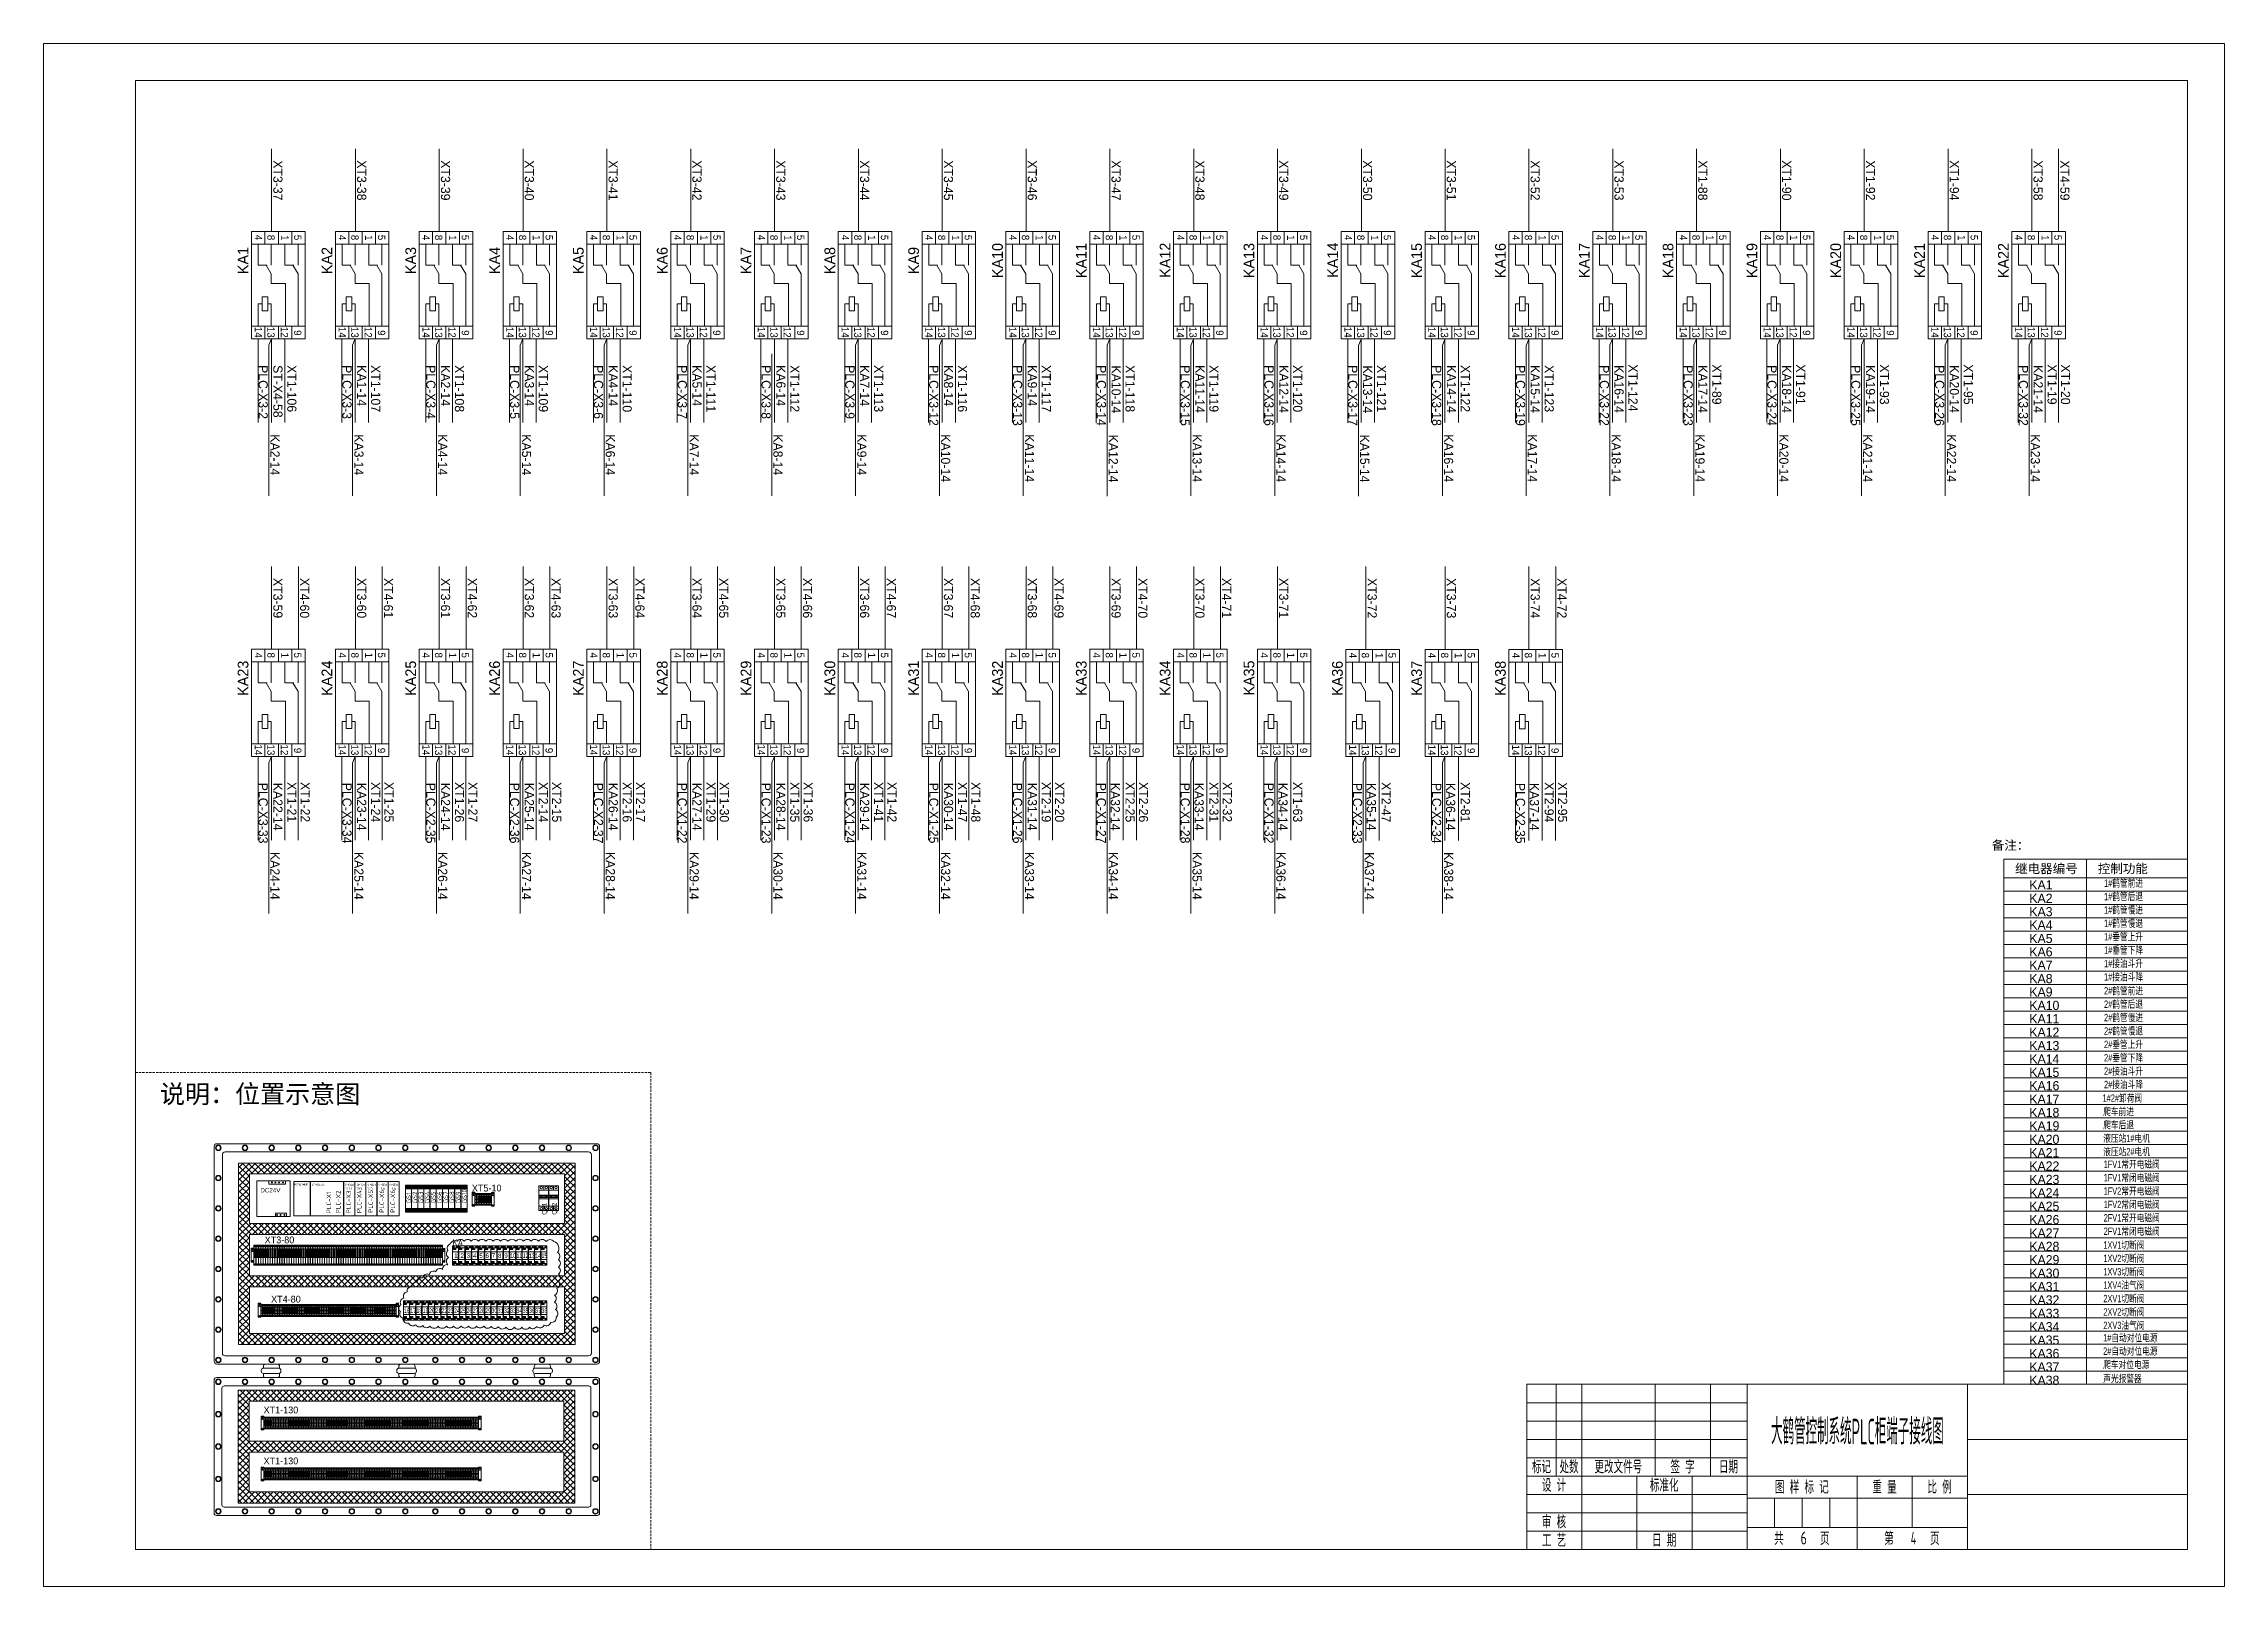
# Model space of a CAD drawing. Header units: millimetres. Extents: x 32626 to 72822, y 60047 to 123188.
# Drawn here: x 38301 to 43053, y 68575 to 71935 of the extents above; entities that cross this region are included whole.
import ezdxf
from ezdxf.enums import TextEntityAlignment as Align

# ---------------------------------------------------------------- set-up
doc = ezdxf.new("R2010")
doc.units = ezdxf.units.MM
doc.header["$LTSCALE"] = 10
doc.linetypes.add('DASHED', pattern=[0.75, 0.5, -0.25])
doc.layers.get('0').update_dxf_attribs({"lineweight": 18})
for name, color, linetype, lineweight in [('1轮廓实线层', 7, 'Continuous', 18), ('2细线层', 4, 'Continuous', 18), ('6文字层', 3, 'Continuous', 18), ('图框层', 7, 'Continuous', 18)]:
    doc.layers.add(name, color=color, linetype=linetype, lineweight=lineweight)
doc.styles.add('FS', font='')
doc.styles.get("Standard").update_dxf_attribs({"font": 'isocp.shx', "width": 0.707, "bigfont": 'hztxt.shx'})
doc.styles.add('样式 1', font='SIMYOU.TTF', dxfattribs={"width": 0.75})
doc.styles.get('FS').set_extended_font_data('宋体')
pattern_1 = [(45, (7301.284, 2082.644), (-6.7351921, 6.7351921), []), (135, (7301.284, 2082.644), (-6.7351921, -6.7351921), [])]

msp = doc.modelspace()

# ---------------------------------------------------------------- texts
at = {"color": 3, "style": 'FS'}
msp.add_text('说明：位置示意图', height=40, dxfattribs=at).set_placement((38554.1, 69627.1))
at = {"layer": '1轮廓实线层', "style": '样式 1'}
for s, height, p in [('XT3-37', 20, (38801.1, 71680.8)), ('XT3-38', 20, (38983.7, 71680.8)), ('XT3-39', 20, (39166.4, 71680.8)), ('XT3-40', 20, (39349, 71680.8)), ('XT3-41', 20, (39531.7, 71680.8)), ('XT3-42', 20, (39714.3, 71680.8)), ('XT3-43', 20, (39897, 71680.8)), ('XT3-44', 20, (40079.6, 71680.8)), ('XT3-45', 20, (40262.3, 71680.8)), ('XT3-46', 20, (40444.9, 71680.8)), ('XT3-47', 20, (40627.6, 71680.8)), ('XT3-48', 20, (40810.2, 71680.8)), ('XT3-49', 20, (40992.9, 71680.8)), ('XT3-50', 20, (41175.5, 71680.8)), ('XT3-51', 20, (41358.2, 71680.8)), ('XT3-52', 20, (41540.8, 71680.8)), ('XT3-53', 20, (41723.5, 71680.8)), ('XT1-88', 20, (41906.1, 71680.8)), ('XT1-90', 20, (42088.8, 71680.8)), ('XT1-92', 20, (42271.4, 71680.8)), ('XT1-94', 20, (42454.1, 71680.8)), ('XT3-58', 20, (42636.7, 71680.8)), ('XT4-59', 20, (42695.1, 71680.8)), ('4', 16, (38760.9, 71518.2)), ('4', 16, (38943.6, 71518.2)), ('4', 16, (39126.2, 71518.2)), ('4', 16, (39308.9, 71518.2)), ('4', 16, (39491.5, 71518.2)), ('4', 16, (39674.2, 71518.2)), ('4', 16, (39856.8, 71518.2)), ('4', 16, (40039.5, 71518.2)), ('4', 16, (40222.1, 71518.2)), ('4', 16, (40404.8, 71518.2)), ('4', 16, (40587.4, 71518.2)), ('4', 16, (40770.1, 71518.2)), ('4', 16, (40952.7, 71518.2)), ('4', 16, (41135.4, 71518.2)), ('4', 16, (41318.1, 71518.2)), ('4', 16, (41500.7, 71518.2)), ('4', 16, (41683.4, 71518.2)), ('4', 16, (41866, 71518.2)), ('4', 16, (42048.7, 71518.2)), ('4', 16, (42231.3, 71518.2)), ('4', 16, (42414, 71518.2)), ('4', 16, (42596.6, 71518.2)), ('8', 16, (38788.3, 71518.4)), ('1', 16, (38818.5, 71517.9)), ('5', 16, (38846.4, 71518.4)), ('8', 16, (38971, 71518.4)), ('1', 16, (39001.2, 71517.9)), ('5', 16, (39029.1, 71518.4)), ('8', 16, (39153.6, 71518.4)), ('1', 16, (39183.8, 71517.9)), ('5', 16, (39211.7, 71518.4)), ('8', 16, (39336.3, 71518.4)), ('1', 16, (39366.5, 71517.9)), ('5', 16, (39394.4, 71518.4)), ('8', 16, (39518.9, 71518.4)), ('1', 16, (39549.1, 71517.9)), ('5', 16, (39577, 71518.4)), ('8', 16, (39701.6, 71518.4)), ('1', 16, (39731.8, 71517.9)), ('5', 16, (39759.7, 71518.4)), ('8', 16, (39884.2, 71518.4)), ('1', 16, (39914.4, 71517.9)), ('5', 16, (39942.3, 71518.4)), ('8', 16, (40066.9, 71518.4)), ('1', 16, (40097.1, 71517.9)), ('5', 16, (40125, 71518.4)), ('8', 16, (40249.5, 71518.4)), ('1', 16, (40279.7, 71517.9)), ('5', 16, (40307.6, 71518.4)), ('8', 16, (40432.2, 71518.4)), ('1', 16, (40462.4, 71517.9)), ('5', 16, (40490.3, 71518.4)), ('8', 16, (40614.8, 71518.4)), ('1', 16, (40645, 71517.9)), ('5', 16, (40672.9, 71518.4)), ('8', 16, (40797.5, 71518.4)), ('1', 16, (40827.7, 71517.9)), ('5', 16, (40855.6, 71518.4)), ('8', 16, (40980.1, 71518.4)), ('1', 16, (41010.3, 71517.9)), ('5', 16, (41038.2, 71518.4)), ('8', 16, (41162.8, 71518.4)), ('1', 16, (41193, 71517.9)), ('5', 16, (41220.9, 71518.4)), ('8', 16, (41345.4, 71518.4)), ('1', 16, (41375.7, 71517.9)), ('5', 16, (41403.5, 71518.4)), ('8', 16, (41528.1, 71518.4)), ('1', 16, (41558.3, 71517.9)), ('5', 16, (41586.2, 71518.4)), ('8', 16, (41710.7, 71518.4)), ('1', 16, (41741, 71517.9)), ('5', 16, (41768.8, 71518.4)), ('8', 16, (41893.4, 71518.4)), ('1', 16, (41923.6, 71517.9)), ('5', 16, (41951.5, 71518.4)), ('8', 16, (42076, 71518.4)), ('1', 16, (42106.3, 71517.9)), ('5', 16, (42134.1, 71518.4)), ('8', 16, (42258.7, 71518.4)), ('1', 16, (42288.9, 71517.9)), ('5', 16, (42316.8, 71518.4)), ('8', 16, (42441.3, 71518.4)), ('1', 16, (42471.6, 71517.9)), ('5', 16, (42499.5, 71518.4)), ('8', 16, (42624, 71518.4)), ('1', 16, (42654.2, 71517.9)), ('5', 16, (42682.1, 71518.4)), ('14', 16, (38760.7, 71318)), ('13', 16, (38788.1, 71318)), ('12', 16, (38817.3, 71318)), ('9', 16, (38846.4, 71310.7)), ('14', 16, (38943.4, 71318)), ('13', 16, (38970.8, 71318)), ('12', 16, (38999.9, 71318)), ('9', 16, (39029, 71310.7)), ('14', 16, (39126.1, 71318)), ('13', 16, (39153.4, 71318)), ('12', 16, (39182.6, 71318)), ('9', 16, (39211.7, 71310.7)), ('14', 16, (39308.7, 71318)), ('13', 16, (39336.1, 71318)), ('12', 16, (39365.2, 71318)), ('9', 16, (39394.3, 71310.7)), ('14', 16, (39491.4, 71318)), ('13', 16, (39518.7, 71318)), ('12', 16, (39547.9, 71318)), ('9', 16, (39577, 71310.7)), ('14', 16, (39674, 71318)), ('13', 16, (39701.4, 71318)), ('12', 16, (39730.5, 71318)), ('9', 16, (39759.6, 71310.7)), ('14', 16, (39856.7, 71318)), ('13', 16, (39884, 71318)), ('12', 16, (39913.2, 71318)), ('9', 16, (39942.3, 71310.7)), ('14', 16, (40039.3, 71318)), ('13', 16, (40066.7, 71318)), ('12', 16, (40095.8, 71318)), ('9', 16, (40125, 71310.7)), ('14', 16, (40222, 71318)), ('13', 16, (40249.3, 71318)), ('12', 16, (40278.5, 71318)), ('9', 16, (40307.6, 71310.7)), ('14', 16, (40404.6, 71318)), ('13', 16, (40432, 71318)), ('12', 16, (40461.1, 71318)), ('9', 16, (40490.3, 71310.7)), ('14', 16, (40587.3, 71318)), ('13', 16, (40614.6, 71318)), ('12', 16, (40643.8, 71318)), ('9', 16, (40672.9, 71310.7)), ('14', 16, (40769.9, 71318)), ('13', 16, (40797.3, 71318)), ('12', 16, (40826.4, 71318)), ('9', 16, (40855.6, 71310.7)), ('14', 16, (40952.6, 71318)), ('13', 16, (40979.9, 71318)), ('12', 16, (41009.1, 71318)), ('9', 16, (41038.2, 71310.7)), ('14', 16, (41135.2, 71318)), ('13', 16, (41162.6, 71318)), ('12', 16, (41191.7, 71318)), ('9', 16, (41220.9, 71310.7)), ('14', 16, (41317.9, 71318)), ('13', 16, (41345.2, 71318)), ('12', 16, (41374.4, 71318)), ('9', 16, (41403.5, 71310.7)), ('14', 16, (41500.5, 71318)), ('13', 16, (41527.9, 71318)), ('12', 16, (41557, 71318)), ('9', 16, (41586.2, 71310.7)), ('14', 16, (41683.2, 71318)), ('13', 16, (41710.5, 71318)), ('12', 16, (41739.7, 71318)), ('9', 16, (41768.8, 71310.7)), ('14', 16, (41865.8, 71318)), ('13', 16, (41893.2, 71318)), ('12', 16, (41922.3, 71318)), ('9', 16, (41951.5, 71310.7)), ('14', 16, (42048.5, 71318)), ('13', 16, (42075.9, 71318)), ('12', 16, (42105, 71318)), ('9', 16, (42134.1, 71310.7)), ('14', 16, (42231.1, 71318)), ('13', 16, (42258.5, 71318)), ('12', 16, (42287.6, 71318)), ('9', 16, (42316.8, 71310.7)), ('14', 16, (42413.8, 71318)), ('13', 16, (42441.2, 71318)), ('12', 16, (42470.3, 71318)), ('9', 16, (42499.4, 71310.7)), ('14', 16, (42596.4, 71318)), ('13', 16, (42623.8, 71318)), ('12', 16, (42652.9, 71318)), ('9', 16, (42682.1, 71310.7)), ('ST-X4-58', 20, (38801.1, 71234.6)), ('XT1-106', 20, (38831.5, 71234.7)), ('XT1-107', 20, (39014.2, 71234.7)), ('XT1-108', 20, (39196.8, 71234.7)), ('XT1-109', 20, (39379.5, 71234.7)), ('XT1-110', 20, (39562.2, 71234.7)), ('XT1-111', 20, (39744.8, 71234.7)), ('XT1-112', 20, (39927.5, 71234.7)), ('XT1-113', 20, (40110.1, 71234.7)), ('XT1-116', 20, (40292.8, 71234.7)), ('XT1-117', 20, (40475.4, 71234.7)), ('XT1-118', 20, (40658.1, 71234.7)), ('XT1-119', 20, (40840.7, 71234.7)), ('XT1-120', 20, (41023.4, 71234.7)), ('XT1-121', 20, (41206, 71234.7)), ('XT1-122', 20, (41388.7, 71234.7)), ('XT1-123', 20, (41571.3, 71234.7)), ('XT1-124', 20, (41754, 71236.3)), ('XT1-89', 20, (41936.6, 71236.3)), ('XT1-91', 20, (42119.3, 71236.3)), ('XT1-93', 20, (42301.9, 71236.3)), ('XT1-95', 20, (42484.6, 71236.3)), ('XT1-19', 20, (42667.2, 71236.3)), ('XT1-20', 20, (42696.4, 71236.3)), ('PLC-X3-2', 20, (38769, 71234.6)), ('PLC-X3-3', 20, (38951.7, 71234.6)), ('KA1-14', 20, (38983.8, 71234.6)), ('PLC-X3-4', 20, (39134.4, 71234.6)), ('KA2-14', 20, (39166.4, 71234.6)), ('PLC-X3-5', 20, (39317, 71234.6)), ('KA3-14', 20, (39349.1, 71234.6)), ('PLC-X3-6', 20, (39499.7, 71234.6)), ('KA4-14', 20, (39531.8, 71234.6)), ('PLC-X3-7', 20, (39682.3, 71234.6)), ('KA5-14', 20, (39714.4, 71234.6)), ('PLC-X3-8', 20, (39865, 71234.6)), ('KA6-14', 20, (39897.1, 71234.6)), ('PLC-X3-9', 20, (40047.6, 71234.6)), ('KA7-14', 20, (40079.7, 71234.6)), ('PLC-X3-12', 20, (40230.3, 71234.6)), ('KA8-14', 20, (40262.4, 71234.6)), ('PLC-X3-13', 20, (40412.9, 71234.6)), ('KA9-14', 20, (40445, 71234.6)), ('PLC-X3-14', 20, (40595.6, 71234.6)), ('KA10-14', 20, (40627.7, 71233.8)), ('PLC-X3-15', 20, (40778.2, 71234.6)), ('KA11-14', 20, (40810.3, 71234.6)), ('PLC-X3-16', 20, (40960.9, 71234.6)), ('KA12-14', 20, (40993, 71234.6)), ('PLC-X3-17', 20, (41143.5, 71234.6)), ('KA13-14', 20, (41175.6, 71233.8)), ('PLC-X3-18', 20, (41326.2, 71234.6)), ('KA14-14', 20, (41358.3, 71234.6)), ('PLC-X3-19', 20, (41508.8, 71234.6)), ('KA15-14', 20, (41540.9, 71234.6)), ('PLC-X3-22', 20, (41691.5, 71234.6)), ('KA16-14', 20, (41723.6, 71234.6)), ('PLC-X3-23', 20, (41874.1, 71234.6)), ('KA17-14', 20, (41906.2, 71234.6)), ('PLC-X3-24', 20, (42056.8, 71234.6)), ('KA18-14', 20, (42088.9, 71234.6)), ('PLC-X3-25', 20, (42239.4, 71234.6)), ('KA19-14', 20, (42271.5, 71234.6)), ('PLC-X3-26', 20, (42422.1, 71234.6)), ('KA20-14', 20, (42454.2, 71234.6)), ('PLC-X3-32', 20, (42604.7, 71234.6)), ('KA21-14', 20, (42636.8, 71234.6)), ('KA2-14', 20, (38794.9, 71083.9)), ('KA3-14', 20, (38977.6, 71083.9)), ('KA4-14', 20, (39160.2, 71083.9)), ('KA5-14', 20, (39342.9, 71083.9)), ('KA6-14', 20, (39525.5, 71083.9)), ('KA7-14', 20, (39708.2, 71083.9)), ('KA8-14', 20, (39890.8, 71083.9)), ('KA9-14', 20, (40073.5, 71083.9)), ('KA10-14', 20, (40256.1, 71083.9)), ('KA11-14', 20, (40438.8, 71083.9)), ('KA12-14', 20, (40621.4, 71083.1)), ('KA13-14', 20, (40804.1, 71083.9)), ('KA14-14', 20, (40986.8, 71083.9)), ('KA15-14', 20, (41169.4, 71083.1)), ('KA16-14', 20, (41352.1, 71083.9)), ('KA17-14', 20, (41534.7, 71083.9)), ('KA18-14', 20, (41717.4, 71083.9)), ('KA19-14', 20, (41900, 71083.9)), ('KA20-14', 20, (42082.7, 71083.9)), ('KA21-14', 20, (42265.3, 71083.9)), ('KA22-14', 20, (42448, 71083.9)), ('KA23-14', 20, (42630.6, 71083.9)), ('XT3-59', 20, (38801.1, 70771.1)), ('XT4-60', 20, (38859.4, 70771.1)), ('XT3-60', 20, (38983.7, 70771.1)), ('XT4-61', 20, (39042, 70771.1)), ('XT3-61', 20, (39166.4, 70771.1)), ('XT4-62', 20, (39224.7, 70771.1)), ('XT3-62', 20, (39349, 70771.1)), ('XT4-63', 20, (39407.3, 70771.1)), ('XT3-63', 20, (39531.7, 70771.1)), ('XT4-64', 20, (39590, 70771.1)), ('XT3-64', 20, (39714.3, 70771.1)), ('XT4-65', 20, (39772.6, 70771.1)), ('XT3-65', 20, (39897, 70771.1)), ('XT4-66', 20, (39955.3, 70771.1)), ('XT3-66', 20, (40079.6, 70771.1)), ('XT4-67', 20, (40137.9, 70771.1)), ('XT3-67', 20, (40262.3, 70771.1)), ('XT4-68', 20, (40320.6, 70771.1)), ('XT3-68', 20, (40444.9, 70771.1)), ('XT4-69', 20, (40503.2, 70771.1)), ('XT3-69', 20, (40627.6, 70771.1)), ('XT4-70', 20, (40685.9, 70771.1)), ('XT3-70', 20, (40810.2, 70771.1)), ('XT4-71', 20, (40868.5, 70771.1)), ('XT3-71', 20, (40992.9, 70771.1)), ('XT3-72', 20, (41185.6, 70770.8)), ('XT3-73', 20, (41358.2, 70770.8)), ('XT3-74', 20, (41540.8, 70770.8)), ('XT4-72', 20, (41599.2, 70770.8)), ('4', 16, (38760.9, 70608.6)), ('8', 16, (38788.3, 70608.7)), ('1', 16, (38818.5, 70608.3)), ('5', 16, (38846.4, 70608.7)), ('4', 16, (38943.6, 70608.6)), ('8', 16, (38971, 70608.7)), ('1', 16, (39001.2, 70608.3)), ('5', 16, (39029.1, 70608.7)), ('4', 16, (39126.2, 70608.6)), ('8', 16, (39153.6, 70608.7)), ('1', 16, (39183.8, 70608.3)), ('5', 16, (39211.7, 70608.7)), ('4', 16, (39308.9, 70608.6)), ('8', 16, (39336.3, 70608.7)), ('1', 16, (39366.5, 70608.3)), ('5', 16, (39394.4, 70608.7)), ('4', 16, (39491.5, 70608.6)), ('8', 16, (39518.9, 70608.7)), ('1', 16, (39549.1, 70608.3)), ('5', 16, (39577, 70608.7)), ('4', 16, (39674.2, 70608.6)), ('8', 16, (39701.6, 70608.7)), ('1', 16, (39731.8, 70608.3)), ('5', 16, (39759.7, 70608.7)), ('4', 16, (39856.8, 70608.6)), ('8', 16, (39884.2, 70608.7)), ('1', 16, (39914.4, 70608.3)), ('5', 16, (39942.3, 70608.7)), ('4', 16, (40039.5, 70608.6)), ('8', 16, (40066.9, 70608.7)), ('1', 16, (40097.1, 70608.3)), ('5', 16, (40125, 70608.7)), ('4', 16, (40222.1, 70608.6)), ('8', 16, (40249.5, 70608.7)), ('1', 16, (40279.7, 70608.3)), ('5', 16, (40307.6, 70608.7)), ('4', 16, (40404.8, 70608.6)), ('8', 16, (40432.2, 70608.7)), ('1', 16, (40462.4, 70608.3)), ('5', 16, (40490.3, 70608.7)), ('4', 16, (40587.4, 70608.6)), ('8', 16, (40614.8, 70608.7)), ('1', 16, (40645, 70608.3)), ('5', 16, (40672.9, 70608.7)), ('4', 16, (40770.1, 70608.6)), ('8', 16, (40797.5, 70608.7)), ('1', 16, (40827.7, 70608.3)), ('5', 16, (40855.6, 70608.7)), ('4', 16, (40952.7, 70608.6)), ('8', 16, (40980.1, 70608.7)), ('1', 16, (41010.3, 70608.3)), ('5', 16, (41038.2, 70608.7)), ('4', 16, (41145.5, 70608.3)), ('8', 16, (41172.9, 70608.4)), ('1', 16, (41203.1, 70607.9)), ('5', 16, (41231, 70608.4)), ('4', 16, (41318.1, 70608.3)), ('8', 16, (41345.4, 70608.4)), ('1', 16, (41375.7, 70607.9)), ('5', 16, (41403.5, 70608.4)), ('4', 16, (41500.7, 70608.3)), ('8', 16, (41528.1, 70608.4)), ('1', 16, (41558.3, 70607.9)), ('5', 16, (41586.2, 70608.4)), ('14', 16, (38760.7, 70408.4)), ('13', 16, (38788.1, 70408.4)), ('12', 16, (38817.3, 70408.4)), ('9', 16, (38846.4, 70401.1)), ('14', 16, (38943.4, 70408.4)), ('13', 16, (38970.8, 70408.4)), ('12', 16, (38999.9, 70408.4)), ('9', 16, (39029, 70401.1)), ('14', 16, (39126.1, 70408.4)), ('13', 16, (39153.4, 70408.4)), ('12', 16, (39182.6, 70408.4)), ('9', 16, (39211.7, 70401.1)), ('14', 16, (39308.7, 70408.4)), ('13', 16, (39336.1, 70408.4)), ('12', 16, (39365.2, 70408.4)), ('9', 16, (39394.3, 70401.1)), ('14', 16, (39491.4, 70408.4)), ('13', 16, (39518.7, 70408.4)), ('12', 16, (39547.9, 70408.4)), ('9', 16, (39577, 70401.1)), ('14', 16, (39674, 70408.4)), ('13', 16, (39701.4, 70408.4)), ('12', 16, (39730.5, 70408.4)), ('9', 16, (39759.6, 70401.1)), ('14', 16, (39856.7, 70408.4)), ('13', 16, (39884, 70408.4)), ('12', 16, (39913.2, 70408.4)), ('9', 16, (39942.3, 70401.1)), ('14', 16, (40039.3, 70408.4)), ('13', 16, (40066.7, 70408.4)), ('12', 16, (40095.8, 70408.4)), ('9', 16, (40125, 70401.1)), ('14', 16, (40222, 70408.4)), ('13', 16, (40249.3, 70408.4)), ('12', 16, (40278.5, 70408.4)), ('9', 16, (40307.6, 70401.1)), ('14', 16, (40404.6, 70408.4)), ('13', 16, (40432, 70408.4)), ('12', 16, (40461.1, 70408.4)), ('9', 16, (40490.3, 70401.1)), ('14', 16, (40587.3, 70408.4)), ('13', 16, (40614.6, 70408.4)), ('12', 16, (40643.8, 70408.4)), ('9', 16, (40672.9, 70401.1)), ('14', 16, (40769.9, 70408.4)), ('13', 16, (40797.3, 70408.4)), ('12', 16, (40826.4, 70408.4)), ('9', 16, (40855.6, 70401.1)), ('14', 16, (40952.6, 70408.4)), ('13', 16, (40979.9, 70408.4)), ('12', 16, (41009.1, 70408.4)), ('9', 16, (41038.2, 70401.1)), ('14', 16, (41145.3, 70408.1)), ('13', 16, (41172.7, 70408.1)), ('12', 16, (41201.8, 70408.1)), ('9', 16, (41230.9, 70400.8)), ('14', 16, (41317.9, 70408.1)), ('13', 16, (41345.2, 70408.1)), ('12', 16, (41374.4, 70408.1)), ('9', 16, (41403.5, 70400.8)), ('14', 16, (41500.5, 70408.1)), ('13', 16, (41527.9, 70408.1)), ('12', 16, (41557, 70408.1)), ('9', 16, (41586.2, 70400.8)), ('PLC-X3-33', 20, (38769, 70325)), ('KA22-14', 20, (38801.1, 70325)), ('XT1-21', 20, (38831.5, 70326.7)), ('XT1-22', 20, (38860.7, 70326.7)), ('PLC-X3-34', 20, (38951.7, 70325)), ('KA23-14', 20, (38983.8, 70325)), ('XT1-24', 20, (39014.2, 70326.7)), ('XT1-25', 20, (39043.4, 70326.7)), ('PLC-X2-35', 20, (39134.4, 70325)), ('KA24-14', 20, (39166.4, 70325)), ('XT1-26', 20, (39196.8, 70326.7)), ('XT1-27', 20, (39226, 70326.7)), ('PLC-X2-36', 20, (39317, 70325)), ('KA25-14', 20, (39349.1, 70325)), ('XT2-14', 20, (39379.5, 70326.7)), ('XT2-15', 20, (39408.7, 70326.7)), ('PLC-X2-37', 20, (39499.7, 70325)), ('KA26-14', 20, (39531.8, 70325)), ('XT2-16', 20, (39562.2, 70326.7)), ('XT2-17', 20, (39591.3, 70326.7)), ('PLC-X1-22', 20, (39682.3, 70325)), ('KA27-14', 20, (39714.4, 70325)), ('XT1-29', 20, (39744.8, 70326.7)), ('XT1-30', 20, (39774, 70326.7)), ('PLC-X1-23', 20, (39865, 70325)), ('KA28-14', 20, (39897.1, 70325)), ('XT1-35', 20, (39927.5, 70326.7)), ('XT1-36', 20, (39956.6, 70326.7)), ('PLC-X1-24', 20, (40047.6, 70325)), ('KA29-14', 20, (40079.7, 70325)), ('XT1-41', 20, (40110.1, 70326.7)), ('XT1-42', 20, (40139.3, 70326.7)), ('PLC-X1-25', 20, (40230.3, 70325)), ('KA30-14', 20, (40262.4, 70325)), ('XT1-47', 20, (40292.8, 70326.7)), ('XT1-48', 20, (40321.9, 70326.7)), ('PLC-X1-26', 20, (40412.9, 70325)), ('KA31-14', 20, (40445, 70325)), ('XT2-19', 20, (40475.4, 70326.7)), ('XT2-20', 20, (40504.6, 70326.7)), ('PLC-X1-27', 20, (40595.6, 70325)), ('KA32-14', 20, (40625.9, 70325)), ('XT2-25', 20, (40658.1, 70326.7)), ('XT2-26', 20, (40687.2, 70326.7)), ('PLC-X1-28', 20, (40778.2, 70325)), ('KA33-14', 20, (40808.5, 70325)), ('XT2-31', 20, (40840.7, 70326.7)), ('XT2-32', 20, (40869.9, 70326.7)), ('PLC-X1-32', 20, (40960.9, 70325)), ('KA34-14', 20, (40991.2, 70325)), ('XT1-63', 20, (41023.4, 70326.7)), ('PLC-X2-33', 20, (41153.6, 70324.7)), ('KA35-14', 20, (41183.9, 70324.7)), ('XT2-47', 20, (41216.1, 70326.4)), ('PLC-X2-34', 20, (41326.2, 70324.7)), ('KA36-14', 20, (41356.5, 70324.7)), ('XT2-81', 20, (41388.7, 70326.4)), ('PLC-X2-35', 20, (41508.8, 70324.7)), ('KA37-14', 20, (41539.1, 70324.7)), ('XT2-94', 20, (41571.3, 70326.4)), ('XT2-95', 20, (41600.5, 70326.4)), ('KA24-14', 20, (38794.9, 70174.3)), ('KA25-14', 20, (38977.6, 70174.3)), ('KA26-14', 20, (39160.2, 70174.3)), ('KA27-14', 20, (39342.9, 70174.3)), ('KA28-14', 20, (39525.5, 70174.3)), ('KA29-14', 20, (39708.2, 70174.3)), ('KA30-14', 20, (39890.8, 70174.3)), ('KA31-14', 20, (40073.5, 70174.3)), ('KA32-14', 20, (40256.1, 70174.3)), ('KA33-14', 20, (40438.8, 70174.3)), ('KA34-14', 20, (40621.4, 70174.3)), ('KA35-14', 20, (40804.1, 70174.3)), ('KA36-14', 20, (40986.8, 70174.3)), ('KA37-14', 20, (41179.5, 70173.9)), ('KA38-14', 20, (41352.1, 70173.9))]:
    msp.add_text(s, height=height, rotation=270, dxfattribs=at).set_placement(p)
for s, p in [('KA1', (38746.9, 71462.4)), ('KA2', (38929.6, 71462.4)), ('KA3', (39112.2, 71462.4)), ('KA4', (39294.9, 71462.4)), ('KA5', (39477.5, 71462.4)), ('KA6', (39660.2, 71462.4)), ('KA7', (39842.8, 71462.4)), ('KA8', (40025.5, 71462.4)), ('KA9', (40208.1, 71462.4)), ('KA10', (40390.8, 71462.4)), ('KA11', (40573.4, 71462.4)), ('KA12', (40756.1, 71463.1)), ('KA13', (40938.8, 71462.4)), ('KA14', (41121.4, 71463.1)), ('KA15', (41304.1, 71462.4)), ('KA16', (41486.7, 71462.4)), ('KA17', (41669.4, 71462.4)), ('KA18', (41852, 71462.4)), ('KA19', (42034.7, 71462.4)), ('KA20', (42217.3, 71462.4)), ('KA21', (42400, 71462.4)), ('KA22', (42582.6, 71462.4)), ('KA23', (38746.9, 70552.7)), ('KA24', (38929.6, 70552.7)), ('KA25', (39112.2, 70552.7)), ('KA26', (39294.9, 70552.7)), ('KA27', (39477.5, 70552.7)), ('KA28', (39660.2, 70552.7)), ('KA29', (39842.8, 70552.7)), ('KA30', (40025.5, 70552.7)), ('KA31', (40208.1, 70552.7)), ('KA32', (40390.8, 70552.7)), ('KA33', (40573.4, 70552.7)), ('KA34', (40756.1, 70552.7)), ('KA35', (40938.8, 70553.1)), ('KA36', (41131.5, 70552.4)), ('KA37', (41304.1, 70552.4)), ('KA38', (41486.7, 70552.4))]:
    msp.add_text(s, height=23.33, rotation=90, dxfattribs=at).set_placement(p, align=Align.CENTER)
for s, height, p in [('备注：', 20, (42545.7, 70178.9)), ('继电器编号', 20, (42596.6, 70128)), ('控制功能', 20, (42776.8, 70128)), ('KA1', 20, (42627.6, 70092.6)), ('KA2', 20, (42627.6, 70063.4)), ('KA3', 20, (42627.6, 70034.2)), ('KA4', 20, (42627.6, 70005.1)), ('KA5', 20, (42627.6, 69975.9)), ('KA6', 20, (42627.6, 69946.8)), ('KA7', 20, (42627.6, 69917.6)), ('KA8', 20, (42627.6, 69888.4)), ('KA9', 20, (42627.6, 69859.3)), ('KA10', 20, (42627.6, 69830.1)), ('KA11', 20, (42627.6, 69801)), ('KA12', 20, (42627.6, 69771.8)), ('KA13', 20, (42627.6, 69742.6)), ('KA14', 20, (42627.6, 69713.5)), ('KA15', 20, (42627.6, 69684.3)), ('KA16', 20, (42627.6, 69655.2)), ('KA17', 20, (42627.6, 69626)), ('KA18', 20, (42627.6, 69596.8)), ('KA19', 20, (42627.6, 69567.7)), ('KA20', 20, (42627.6, 69538.5)), ('KA21', 20, (42627.6, 69509.4)), ('KA22', 20, (42627.6, 69480.2)), ('CPU314C', 4.49, (38885.3, 69447)), ('KA23', 20, (42627.6, 69451)), ('KA24', 20, (42627.6, 69421.9)), ('KA25', 20, (42627.6, 69392.7)), ('KA26', 20, (42627.6, 69363.6)), ('KA27', 20, (42627.6, 69334.4)), ('KA28', 20, (42627.6, 69305.2)), ('KA29', 20, (42627.6, 69276.1)), ('KA30', 20, (42627.6, 69246.9)), ('KA31', 20, (42627.6, 69217.8)), ('KA32', 20, (42627.6, 69188.6)), ('KA33', 20, (42627.6, 69159.4)), ('KA34', 20, (42627.6, 69130.3)), ('KA35', 20, (42627.6, 69101.1)), ('KA36', 20, (42627.6, 69072)), ('KA37', 20, (42627.6, 69042.8)), ('KA38', 20, (42627.6, 69013.6))]:
    msp.add_text(s, height=height, dxfattribs=at).set_placement(p)
at = {"layer": '1轮廓实线层', "style": '样式 1', "width": 0.75}
for s, p in [('1#鹤管前进', (42790.4, 70098.3)), ('1#鹤管后退', (42790.4, 70069.1)), ('1#鹤管慢进', (42790.4, 70039.9)), ('1#鹤管慢退', (42790.4, 70010.8)), ('1#垂管上升', (42790.4, 69981.6)), ('1#垂管下降', (42790.4, 69952.5)), ('1#接油斗升', (42790.4, 69923.3)), ('1#接油斗降', (42790.4, 69894.1)), ('2#鹤管前进', (42790.4, 69863.9)), ('2#鹤管后退', (42790.4, 69834.7)), ('2#鹤管慢进', (42790.4, 69805.6)), ('2#鹤管慢退', (42790.4, 69776.4)), ('2#垂管上升', (42790.4, 69747.2)), ('2#垂管下降', (42790.4, 69718.1)), ('2#接油斗升', (42790.4, 69688.9)), ('2#接油斗降', (42790.4, 69659.8)), ('1#2#卸荷阀', (42787.3, 69630.1)), ('爬车前进', (42788.5, 69600.9)), ('爬车后退', (42788.5, 69571.8)), ('液压站1#电机', (42788.5, 69542.6)), ('液压站2#电机', (42788.5, 69513.5)), ('1FV1常开电磁阀', (42789.6, 69486)), ('1FV1常闭电磁阀', (42789.6, 69456.8)), ('1FV2常开电磁阀', (42789.6, 69427.7)), ('2FV1常开电磁阀', (42789.6, 69369.4)), ('1FV2常闭电磁阀', (42789.6, 69398.5)), ('2FV1常闭电磁阀', (42789.6, 69340.2)), ('1XV1切断阀', (42788.9, 69310.2)), ('1XV2切断阀', (42788.9, 69281.1)), ('1XV3切断阀', (42788.9, 69251.9)), ('1XV4油气阀', (42788.9, 69222.8)), ('2XV1切断阀', (42788.9, 69193.6)), ('2XV2切断阀', (42788.9, 69164.4)), ('2XV3油气阀', (42788.9, 69135.3)), ('2#自动对位电源', (42788.4, 69079)), ('1#自动对位电源', (42788.4, 69108.1)), ('爬车对位电源', (42788.4, 69049.8)), ('声光报警器', (42788.6, 69019.5))]:
    msp.add_text(s, height=16, dxfattribs=at).set_placement(p)
at = {"layer": '1轮廓实线层'}
for s, p in [('PS307电源', (38846.7, 69447.3)), ('SM322', (38957.7, 69447)), ('32DO', (38957.7, 69438.5)), ('SM321', (38982.1, 69447)), ('32DI', (38982.1, 69438.5)), ('SM321', (39006.3, 69447)), ('32DI', (39006.3, 69438.5)), ('SM331', (39030.4, 69447)), ('8AI', (39035, 69438.5)), ('SM331', (39054.4, 69447)), ('8AI', (39059, 69438.5))]:
    msp.add_text(s, height=4.49, dxfattribs=at).set_placement(p)
at = {"layer": '6文字层', "style": '样式 1'}
for s, height, p in [('DC24V', 9.82, (38772.9, 69432.7)), ('XT5-10', 14.73, (39233.8, 69434.8)), ('XT3-80', 14.73, (38782.3, 69322)), ('1', 9.82, (39195.4, 69290.1)), ('2', 9.82, (39209, 69290.1)), ('3', 9.82, (39222.6, 69290.1)), ('4', 9.82, (39236.3, 69290.1)), ('5', 9.82, (39249.9, 69290.1)), ('6', 9.82, (39263.5, 69290.1)), ('7', 9.82, (39277.1, 69290.1)), ('8', 9.82, (39290.7, 69290.1)), ('9', 9.82, (39304.4, 69290.1)), ('XT4-80', 14.73, (38796.3, 69192.9)), ('XT1-130', 14.73, (38779.9, 68951.6)), ('XT1-130', 14.73, (38779.9, 68840.6))]:
    msp.add_text(s, height=height, dxfattribs=at).set_placement(p)
at = {"layer": '6文字层'}
for s, p in [('PLC-X4', (38993.4, 69387.7)), ('PLC-X5', (39018.1, 69388.4)), ('PLC-X6', (39042.3, 69388.4)), ('PLC-X6', (39066.3, 69388.4)), ('GS1', (39101.1, 69409.2)), ('GS2', (39114.4, 69409.2)), ('GS3', (39127.8, 69409.2)), ('GS4', (39141.2, 69409.2)), ('GS5', (39154.6, 69409.2)), ('GS6', (39168.2, 69409.2)), ('GS7', (39181.7, 69409.2)), ('GS8', (39195, 69409.2)), ('GS9', (39208.6, 69409.2)), ('GS10', (39222.1, 69409.2)), ('PLC-X1', (38927.1, 69387.3)), ('PLC-X2', (38947.6, 69387.3)), ('PLC-X3', (38970, 69387.3))]:
    msp.add_text(s, height=9.82, rotation=90, dxfattribs=at).set_placement(p)
at = {"layer": '6文字层', "style": '样式 1'}
for s, p in [('QF1', (39396.8, 69384.1)), ('QF2', (39418.3, 69384.1))]:
    msp.add_text(s, height=9.82, rotation=90, dxfattribs=at).set_placement(p)
at = {"layer": '6文字层'}
msp.add_text('KA', height=15, dxfattribs=at).set_placement((39191.4, 69316.1))
at = {"layer": '6文字层', "style": '样式 1', "width": 0.7}
for s, p in [('10', (39317.3, 69290.1)), ('11', (39330.9, 69290.1)), ('121', (39344.6, 69290.1)), ('13', (39358.2, 69290.1)), ('14', (39371.8, 69290.1)), ('15', (39385.4, 69290.1)), ('16', (39085.8, 69170.3)), ('17', (39099.4, 69170.3)), ('18', (39113, 69170.3)), ('19', (39126.6, 69170.3)), ('20', (39140.3, 69170.3)), ('21', (39153.9, 69170.3)), ('22', (39167.5, 69170.3)), ('23', (39181.1, 69170.3)), ('24', (39194.7, 69170.3)), ('25', (39208.4, 69170.3)), ('26', (39222, 69170.3)), ('27', (39235.6, 69170.3)), ('28', (39249.2, 69170.3)), ('29', (39262.8, 69170.3)), ('30', (39276.5, 69170.3)), ('31', (39290.1, 69170.3)), ('32', (39303.7, 69170.3)), ('33', (39317.3, 69170.3)), ('34', (39330.9, 69170.3)), ('35', (39344.6, 69170.3)), ('36', (39358.2, 69170.3)), ('37', (39371.8, 69170.3)), ('38', (39385.4, 69170.3))]:
    msp.add_text(s, height=9.82, dxfattribs=at).set_placement(p)
at = {"layer": '6文字层', "width": 0.707}
for s, p in [('标记', (41564.6, 68834.8)), ('处数', (41624.6, 68834.8))]:
    msp.add_text(s, height=28, dxfattribs=at).set_placement(p, align=Align.MIDDLE_CENTER)
at = {"layer": '6文字层', "char_height": 28, "attachment_point": 5}
for s, insert, width in [(' 设 计 ', (41586.3, 68794.8), 97.566), (' 更改文件号 ', (41726.3, 68834.8), 167.559), (' 标准化 ', (41826.3, 68794.8), 109.161), (' 签 字 ', (41866.3, 68834.8), 97.566), (' 日期 ', (41966.3, 68834.8), 78.477), (' 图 样 标 记 ', (42126.3, 68790.8), 196.122), (' 重 量 ', (42306.3, 68790.8), 97.566), (' 比 例 ', (42426.3, 68790.8), 97.566), (' 审 核 ', (41586.3, 68714.8), 97.566), (' 工 艺 ', (41586.3, 68674.8), 97.566), (' 日 期 ', (41826.3, 68674.8), 97.566), ('共       页', (42131.8, 68678.8), 188.309), ('第       页', (42371.8, 68678.8), 188.062)]:
    msp.add_mtext(s, dxfattribs=dict(at, insert=insert, width=width))
at = {"layer": '6文字层'}
for tag, p, height, width in [('大鹤管控制系统PLC柜端子接线图', (42064.9, 68883.8), 56, 0.446978), ('6', (42129.2, 68665.9), 28, 0.74953), ('4', (42369.2, 68665.9), 28, 0.62262)]:
    msp.add_attdef(tag, p, '', height=height, dxfattribs=dict(at, width=width))

# ---------------------------------------------------------------- hatches: boundary and pattern name
at = {"layer": '1轮廓实线层'}
h = msp.add_hatch(dxfattribs=at)
h.set_pattern_fill('ANSI37', color=256, scale=3, style=0)
h.set_pattern_definition(pattern_1)
h.paths.add_polyline_path([(38725.5, 69101.4), (38725.5, 69496.5), (39459, 69496.5), (39459, 69101.4)])
h.paths.add_polyline_path([(38748.9, 69473.1), (39435.6, 69473.1), (39435.6, 69365.1), (38748.9, 69365.1)], flags=16)
h.paths.add_polyline_path([(38748.9, 69341.1), (39435.6, 69341.1), (39435.6, 69251.1), (38748.9, 69251.1)], flags=16)
h.paths.add_polyline_path([(38748.9, 69227.1), (39435.6, 69227.1), (39435.6, 69125.3), (38748.9, 69125.3)], flags=16)
h = msp.add_hatch(dxfattribs=at)
h.set_pattern_fill('ANSI37', color=256, scale=3, style=0)
h.set_pattern_definition(pattern_1)
h.paths.add_polyline_path([(39458.4, 68756.3), (39458.4, 69002.2), (38724.3, 69002.2), (38724.3, 68756.3)])
h.paths.add_polyline_path([(39434.4, 68780.3), (39434.4, 68867.3), (38748.3, 68867.3), (38748.3, 68780.3)], flags=16)
h.paths.add_polyline_path([(39434.4, 68891.3), (39434.4, 68978.2), (38748.3, 68978.2), (38748.3, 68891.3)], flags=16)

# ---------------------------------------------------------------- linework, layer by layer
for p, q in [((38797.5, 71525.3), (38797.5, 71705.8)), ((38980.2, 71525.3), (38980.2, 71705.8)), ((39162.8, 71525.3), (39162.8, 71705.8)), ((39345.5, 71525.3), (39345.5, 71705.8)), ((39528.1, 71525.3), (39528.1, 71705.8)), ((39710.8, 71525.3), (39710.8, 71705.8)), ((39893.4, 71525.3), (39893.4, 71705.8)), ((40076.1, 71525.3), (40076.1, 71705.8)), ((40258.7, 71525.3), (40258.7, 71705.8)), ((40441.4, 71525.3), (40441.4, 71705.8)), ((40624, 71525.3), (40624, 71705.8)), ((40806.7, 71525.3), (40806.7, 71705.8)), ((40989.3, 71525.3), (40989.3, 71705.8)), ((41172, 71525.3), (41172, 71705.8)), ((41354.6, 71525.3), (41354.6, 71705.8)), ((41537.3, 71525.3), (41537.3, 71705.8)), ((41719.9, 71525.3), (41719.9, 71705.8)), ((41902.6, 71525.3), (41902.6, 71705.8)), ((42085.2, 71525.3), (42085.2, 71705.8)), ((42267.9, 71525.3), (42267.9, 71705.8)), ((42450.5, 71525.3), (42450.5, 71705.8)), ((42633.2, 71525.3), (42633.2, 71705.8)), ((42691.5, 71525.3), (42691.5, 71705.8)), ((38753.8, 71292), (38753.8, 71525.3)), ((38870.4, 71525.3), (38753.8, 71525.3)), ((38782.9, 71497.7), (38782.9, 71525.3)), ((38812.1, 71497.7), (38812.1, 71525.3)), ((38841.2, 71497.7), (38841.2, 71525.3)), ((38870.4, 71292), (38870.4, 71525.3)), ((39053.1, 71525.3), (38936.4, 71525.3)), ((38936.4, 71292), (38936.4, 71525.3)), ((38965.6, 71497.7), (38965.6, 71525.3)), ((38994.7, 71497.7), (38994.7, 71525.3)), ((39023.9, 71497.7), (39023.9, 71525.3)), ((39053.1, 71292), (39053.1, 71525.3)), ((39235.7, 71525.3), (39119.1, 71525.3)), ((39119.1, 71292), (39119.1, 71525.3)), ((39148.2, 71497.7), (39148.2, 71525.3)), ((39177.4, 71497.7), (39177.4, 71525.3)), ((39206.5, 71497.7), (39206.5, 71525.3)), ((39235.7, 71292), (39235.7, 71525.3)), ((39418.4, 71525.3), (39301.7, 71525.3)), ((39301.7, 71292), (39301.7, 71525.3)), ((39330.9, 71497.7), (39330.9, 71525.3)), ((39360, 71497.7), (39360, 71525.3)), ((39389.2, 71497.7), (39389.2, 71525.3)), ((39418.4, 71292), (39418.4, 71525.3)), ((39601, 71525.3), (39484.4, 71525.3)), ((39484.4, 71292), (39484.4, 71525.3)), ((39513.5, 71497.7), (39513.5, 71525.3)), ((39542.7, 71497.7), (39542.7, 71525.3)), ((39571.9, 71497.7), (39571.9, 71525.3)), ((39601, 71292), (39601, 71525.3)), ((39783.7, 71525.3), (39667, 71525.3)), ((39667, 71292), (39667, 71525.3)), ((39696.2, 71497.7), (39696.2, 71525.3)), ((39725.3, 71497.7), (39725.3, 71525.3)), ((39754.5, 71497.7), (39754.5, 71525.3)), ((39783.7, 71292), (39783.7, 71525.3)), ((39966.3, 71525.3), (39849.7, 71525.3)), ((39849.7, 71292), (39849.7, 71525.3)), ((39878.8, 71497.7), (39878.8, 71525.3)), ((39908, 71497.7), (39908, 71525.3)), ((39937.2, 71497.7), (39937.2, 71525.3)), ((39966.3, 71292), (39966.3, 71525.3)), ((40149, 71525.3), (40032.3, 71525.3)), ((40032.3, 71292), (40032.3, 71525.3)), ((40061.5, 71497.7), (40061.5, 71525.3)), ((40090.6, 71497.7), (40090.6, 71525.3)), ((40119.8, 71497.7), (40119.8, 71525.3)), ((40149, 71292), (40149, 71525.3)), ((40331.6, 71525.3), (40215, 71525.3)), ((40215, 71292), (40215, 71525.3)), ((40244.1, 71497.7), (40244.1, 71525.3)), ((40273.3, 71497.7), (40273.3, 71525.3)), ((40302.5, 71497.7), (40302.5, 71525.3)), ((40331.6, 71292), (40331.6, 71525.3)), ((40514.3, 71525.3), (40397.6, 71525.3)), ((40397.6, 71292), (40397.6, 71525.3)), ((40426.8, 71497.7), (40426.8, 71525.3)), ((40456, 71497.7), (40456, 71525.3)), ((40485.1, 71497.7), (40485.1, 71525.3)), ((40514.3, 71292), (40514.3, 71525.3)), ((40696.9, 71525.3), (40580.3, 71525.3)), ((40580.3, 71292), (40580.3, 71525.3)), ((40609.4, 71497.7), (40609.4, 71525.3)), ((40638.6, 71497.7), (40638.6, 71525.3)), ((40667.8, 71497.7), (40667.8, 71525.3)), ((40696.9, 71292), (40696.9, 71525.3)), ((40879.6, 71525.3), (40762.9, 71525.3)), ((40762.9, 71292), (40762.9, 71525.3)), ((40792.1, 71497.7), (40792.1, 71525.3)), ((40821.3, 71497.7), (40821.3, 71525.3)), ((40850.4, 71497.7), (40850.4, 71525.3)), ((40879.6, 71292), (40879.6, 71525.3)), ((41062.2, 71525.3), (40945.6, 71525.3)), ((40945.6, 71292), (40945.6, 71525.3)), ((40974.8, 71497.7), (40974.8, 71525.3)), ((41003.9, 71497.7), (41003.9, 71525.3)), ((41033.1, 71497.7), (41033.1, 71525.3)), ((41062.2, 71292), (41062.2, 71525.3)), ((41244.9, 71525.3), (41128.2, 71525.3)), ((41128.2, 71292), (41128.2, 71525.3)), ((41157.4, 71497.7), (41157.4, 71525.3)), ((41186.6, 71497.7), (41186.6, 71525.3)), ((41215.7, 71497.7), (41215.7, 71525.3)), ((41244.9, 71292), (41244.9, 71525.3)), ((41427.5, 71525.3), (41310.9, 71525.3)), ((41310.9, 71292), (41310.9, 71525.3)), ((41340.1, 71497.7), (41340.1, 71525.3)), ((41369.2, 71497.7), (41369.2, 71525.3)), ((41398.4, 71497.7), (41398.4, 71525.3)), ((41427.5, 71292), (41427.5, 71525.3)), ((41610.2, 71525.3), (41493.5, 71525.3)), ((41493.5, 71292), (41493.5, 71525.3)), ((41522.7, 71497.7), (41522.7, 71525.3)), ((41551.9, 71497.7), (41551.9, 71525.3)), ((41581, 71497.7), (41581, 71525.3)), ((41610.2, 71292), (41610.2, 71525.3)), ((41792.8, 71525.3), (41676.2, 71525.3)), ((41676.2, 71292), (41676.2, 71525.3)), ((41705.4, 71497.7), (41705.4, 71525.3)), ((41734.5, 71497.7), (41734.5, 71525.3)), ((41763.7, 71497.7), (41763.7, 71525.3)), ((41792.8, 71292), (41792.8, 71525.3)), ((41975.5, 71525.3), (41858.9, 71525.3)), ((41858.9, 71292), (41858.9, 71525.3)), ((41888, 71497.7), (41888, 71525.3)), ((41917.2, 71497.7), (41917.2, 71525.3)), ((41946.3, 71497.7), (41946.3, 71525.3)), ((41975.5, 71292), (41975.5, 71525.3)), ((42158.1, 71525.3), (42041.5, 71525.3)), ((42041.5, 71292), (42041.5, 71525.3)), ((42070.7, 71497.7), (42070.7, 71525.3)), ((42099.8, 71497.7), (42099.8, 71525.3)), ((42129, 71497.7), (42129, 71525.3)), ((42158.1, 71292), (42158.1, 71525.3)), ((42340.8, 71525.3), (42224.2, 71525.3)), ((42224.2, 71292), (42224.2, 71525.3)), ((42253.3, 71497.7), (42253.3, 71525.3)), ((42282.5, 71497.7), (42282.5, 71525.3)), ((42311.6, 71497.7), (42311.6, 71525.3)), ((42340.8, 71292), (42340.8, 71525.3)), ((42523.4, 71525.3), (42406.8, 71525.3)), ((42406.8, 71292), (42406.8, 71525.3)), ((42436, 71497.7), (42436, 71525.3)), ((42465.1, 71497.7), (42465.1, 71525.3)), ((42494.3, 71497.7), (42494.3, 71525.3)), ((42523.4, 71292), (42523.4, 71525.3)), ((42706.1, 71525.3), (42589.5, 71525.3)), ((42589.5, 71292), (42589.5, 71525.3)), ((42618.6, 71497.7), (42618.6, 71525.3)), ((42647.8, 71497.7), (42647.8, 71525.3)), ((42676.9, 71497.7), (42676.9, 71525.3)), ((42706.1, 71292), (42706.1, 71525.3)), ((38870.4, 71497.7), (38753.8, 71497.7)), ((38768.3, 71452.5), (38768.3, 71497.7)), ((38796.7, 71452.5), (38796.7, 71497.7)), ((38826.6, 71452.5), (38826.6, 71497.7)), ((38855.1, 71452.5), (38855.1, 71497.7)), ((39053.1, 71497.7), (38936.4, 71497.7)), ((38950.9, 71452.5), (38950.9, 71497.7)), ((38979.4, 71452.5), (38979.4, 71497.7)), ((39009.2, 71452.5), (39009.2, 71497.7)), ((39037.7, 71452.5), (39037.7, 71497.7)), ((39235.7, 71497.7), (39119.1, 71497.7)), ((39133.6, 71452.5), (39133.6, 71497.7)), ((39162.1, 71452.5), (39162.1, 71497.7)), ((39191.9, 71452.5), (39191.9, 71497.7)), ((39220.4, 71452.5), (39220.4, 71497.7)), ((39418.4, 71497.7), (39301.7, 71497.7)), ((39316.2, 71452.5), (39316.2, 71497.7)), ((39344.7, 71452.5), (39344.7, 71497.7)), ((39374.6, 71452.5), (39374.6, 71497.7)), ((39403, 71452.5), (39403, 71497.7)), ((39601, 71497.7), (39484.4, 71497.7)), ((39498.9, 71452.5), (39498.9, 71497.7)), ((39527.4, 71452.5), (39527.4, 71497.7)), ((39557.2, 71452.5), (39557.2, 71497.7)), ((39585.7, 71452.5), (39585.7, 71497.7)), ((39783.7, 71497.7), (39667, 71497.7)), ((39681.5, 71452.5), (39681.5, 71497.7)), ((39710, 71452.5), (39710, 71497.7)), ((39739.9, 71452.5), (39739.9, 71497.7)), ((39768.3, 71452.5), (39768.3, 71497.7)), ((39966.3, 71497.7), (39849.7, 71497.7)), ((39864.2, 71452.5), (39864.2, 71497.7)), ((39892.7, 71452.5), (39892.7, 71497.7)), ((39922.5, 71452.5), (39922.5, 71497.7)), ((39951, 71452.5), (39951, 71497.7)), ((40149, 71497.7), (40032.3, 71497.7)), ((40046.8, 71452.5), (40046.8, 71497.7)), ((40075.3, 71452.5), (40075.3, 71497.7)), ((40105.2, 71452.5), (40105.2, 71497.7)), ((40133.6, 71452.5), (40133.6, 71497.7)), ((40331.6, 71497.7), (40215, 71497.7)), ((40229.5, 71452.5), (40229.5, 71497.7)), ((40258, 71452.5), (40258, 71497.7)), ((40287.8, 71452.5), (40287.8, 71497.7)), ((40316.3, 71452.5), (40316.3, 71497.7)), ((40514.3, 71497.7), (40397.6, 71497.7)), ((40412.1, 71452.5), (40412.1, 71497.7)), ((40440.6, 71452.5), (40440.6, 71497.7)), ((40470.5, 71452.5), (40470.5, 71497.7)), ((40498.9, 71452.5), (40498.9, 71497.7)), ((40696.9, 71497.7), (40580.3, 71497.7)), ((40594.8, 71452.5), (40594.8, 71497.7)), ((40623.3, 71452.5), (40623.3, 71497.7)), ((40653.1, 71452.5), (40653.1, 71497.7)), ((40681.6, 71452.5), (40681.6, 71497.7)), ((40879.6, 71497.7), (40762.9, 71497.7)), ((40777.5, 71452.5), (40777.5, 71497.7)), ((40805.9, 71452.5), (40805.9, 71497.7)), ((40835.8, 71452.5), (40835.8, 71497.7)), ((40864.2, 71452.5), (40864.2, 71497.7)), ((41062.2, 71497.7), (40945.6, 71497.7)), ((40960.1, 71452.5), (40960.1, 71497.7)), ((40988.6, 71452.5), (40988.6, 71497.7)), ((41018.4, 71452.5), (41018.4, 71497.7)), ((41046.9, 71452.5), (41046.9, 71497.7)), ((41244.9, 71497.7), (41128.2, 71497.7)), ((41142.8, 71452.5), (41142.8, 71497.7)), ((41171.2, 71452.5), (41171.2, 71497.7)), ((41201.1, 71452.5), (41201.1, 71497.7)), ((41229.5, 71452.5), (41229.5, 71497.7)), ((41427.5, 71497.7), (41310.9, 71497.7)), ((41325.4, 71452.5), (41325.4, 71497.7)), ((41353.9, 71452.5), (41353.9, 71497.7)), ((41383.7, 71452.5), (41383.7, 71497.7)), ((41412.2, 71452.5), (41412.2, 71497.7)), ((41610.2, 71497.7), (41493.5, 71497.7)), ((41508.1, 71452.5), (41508.1, 71497.7)), ((41536.5, 71452.5), (41536.5, 71497.7)), ((41566.4, 71452.5), (41566.4, 71497.7)), ((41594.9, 71452.5), (41594.9, 71497.7)), ((41792.8, 71497.7), (41676.2, 71497.7)), ((41690.7, 71452.5), (41690.7, 71497.7)), ((41719.2, 71452.5), (41719.2, 71497.7)), ((41749, 71452.5), (41749, 71497.7)), ((41777.5, 71452.5), (41777.5, 71497.7)), ((41975.5, 71497.7), (41858.9, 71497.7)), ((41873.4, 71452.5), (41873.4, 71497.7)), ((41901.8, 71452.5), (41901.8, 71497.7)), ((41931.7, 71452.5), (41931.7, 71497.7)), ((41960.2, 71452.5), (41960.2, 71497.7)), ((42158.1, 71497.7), (42041.5, 71497.7)), ((42056, 71452.5), (42056, 71497.7)), ((42084.5, 71452.5), (42084.5, 71497.7)), ((42114.3, 71452.5), (42114.3, 71497.7)), ((42142.8, 71452.5), (42142.8, 71497.7)), ((42340.8, 71497.7), (42224.2, 71497.7)), ((42238.7, 71452.5), (42238.7, 71497.7)), ((42267.1, 71452.5), (42267.1, 71497.7)), ((42297, 71452.5), (42297, 71497.7)), ((42325.5, 71452.5), (42325.5, 71497.7)), ((42523.4, 71497.7), (42406.8, 71497.7)), ((42421.3, 71452.5), (42421.3, 71497.7)), ((42449.8, 71452.5), (42449.8, 71497.7)), ((42479.6, 71452.5), (42479.6, 71497.7)), ((42508.1, 71452.5), (42508.1, 71497.7)), ((42706.1, 71497.7), (42589.5, 71497.7)), ((42604, 71452.5), (42604, 71497.7)), ((42632.4, 71452.5), (42632.4, 71497.7)), ((42662.3, 71452.5), (42662.3, 71497.7)), ((42690.8, 71452.5), (42690.8, 71497.7)), ((38787.4, 71452.5), (38768.3, 71452.5)), ((38796.7, 71433.4), (38785.7, 71452.5)), ((38796.7, 71412.6), (38796.7, 71433.4)), ((38845.8, 71452.5), (38826.6, 71452.5)), ((38855.1, 71433.4), (38844, 71452.5)), ((38855.1, 71319.6), (38855.1, 71433.4)), ((38970.1, 71452.5), (38950.9, 71452.5)), ((38979.4, 71433.4), (38968.3, 71452.5)), ((38979.4, 71412.6), (38979.4, 71433.4)), ((39028.4, 71452.5), (39009.2, 71452.5)), ((39037.7, 71433.4), (39026.7, 71452.5)), ((39037.7, 71319.6), (39037.7, 71433.4)), ((39152.8, 71452.5), (39133.6, 71452.5)), ((39162.1, 71433.4), (39151, 71452.5)), ((39162.1, 71412.6), (39162.1, 71433.4)), ((39211.1, 71452.5), (39191.9, 71452.5)), ((39220.4, 71433.4), (39209.3, 71452.5)), ((39220.4, 71319.6), (39220.4, 71433.4)), ((39335.4, 71452.5), (39316.2, 71452.5)), ((39344.7, 71433.4), (39333.7, 71452.5)), ((39344.7, 71412.6), (39344.7, 71433.4)), ((39393.7, 71452.5), (39374.6, 71452.5)), ((39403, 71433.4), (39392, 71452.5)), ((39403, 71319.6), (39403, 71433.4)), ((39518.1, 71452.5), (39498.9, 71452.5)), ((39527.4, 71433.4), (39516.3, 71452.5)), ((39527.4, 71412.6), (39527.4, 71433.4)), ((39576.4, 71452.5), (39557.2, 71452.5)), ((39585.7, 71433.4), (39574.6, 71452.5)), ((39585.7, 71319.6), (39585.7, 71433.4)), ((39700.7, 71452.5), (39681.5, 71452.5)), ((39710, 71433.4), (39699, 71452.5)), ((39710, 71412.6), (39710, 71433.4)), ((39759, 71452.5), (39739.9, 71452.5)), ((39768.3, 71433.4), (39757.3, 71452.5)), ((39768.3, 71319.6), (39768.3, 71433.4)), ((39883.4, 71452.5), (39864.2, 71452.5)), ((39892.7, 71433.4), (39881.6, 71452.5)), ((39892.7, 71412.6), (39892.7, 71433.4)), ((39941.7, 71452.5), (39922.5, 71452.5)), ((39951, 71433.4), (39939.9, 71452.5)), ((39951, 71319.6), (39951, 71433.4)), ((40066, 71452.5), (40046.8, 71452.5)), ((40075.3, 71433.4), (40064.3, 71452.5)), ((40075.3, 71412.6), (40075.3, 71433.4)), ((40124.3, 71452.5), (40105.2, 71452.5)), ((40133.6, 71433.4), (40122.6, 71452.5)), ((40133.6, 71319.6), (40133.6, 71433.4)), ((40248.7, 71452.5), (40229.5, 71452.5)), ((40258, 71433.4), (40246.9, 71452.5)), ((40258, 71412.6), (40258, 71433.4)), ((40307, 71452.5), (40287.8, 71452.5)), ((40316.3, 71433.4), (40305.2, 71452.5)), ((40316.3, 71319.6), (40316.3, 71433.4)), ((40431.3, 71452.5), (40412.1, 71452.5)), ((40440.6, 71433.4), (40429.6, 71452.5)), ((40440.6, 71412.6), (40440.6, 71433.4)), ((40489.6, 71452.5), (40470.5, 71452.5)), ((40498.9, 71433.4), (40487.9, 71452.5)), ((40498.9, 71319.6), (40498.9, 71433.4)), ((40614, 71452.5), (40594.8, 71452.5)), ((40623.3, 71433.4), (40612.2, 71452.5)), ((40623.3, 71412.6), (40623.3, 71433.4)), ((40672.3, 71452.5), (40653.1, 71452.5)), ((40681.6, 71433.4), (40670.5, 71452.5)), ((40681.6, 71319.6), (40681.6, 71433.4)), ((40796.6, 71452.5), (40777.5, 71452.5)), ((40805.9, 71433.4), (40794.9, 71452.5)), ((40805.9, 71412.6), (40805.9, 71433.4)), ((40854.9, 71452.5), (40835.8, 71452.5)), ((40864.2, 71433.4), (40853.2, 71452.5)), ((40864.2, 71319.6), (40864.2, 71433.4)), ((40979.3, 71452.5), (40960.1, 71452.5)), ((40988.6, 71433.4), (40977.5, 71452.5)), ((40988.6, 71412.6), (40988.6, 71433.4)), ((41037.6, 71452.5), (41018.4, 71452.5)), ((41046.9, 71433.4), (41035.8, 71452.5)), ((41046.9, 71319.6), (41046.9, 71433.4)), ((41161.9, 71452.5), (41142.8, 71452.5)), ((41171.2, 71433.4), (41160.2, 71452.5)), ((41171.2, 71412.6), (41171.2, 71433.4)), ((41220.2, 71452.5), (41201.1, 71452.5)), ((41229.5, 71433.4), (41218.5, 71452.5)), ((41229.5, 71319.6), (41229.5, 71433.4)), ((41344.6, 71452.5), (41325.4, 71452.5)), ((41353.9, 71433.4), (41342.8, 71452.5)), ((41353.9, 71412.6), (41353.9, 71433.4)), ((41402.9, 71452.5), (41383.7, 71452.5)), ((41412.2, 71433.4), (41401.1, 71452.5)), ((41412.2, 71319.6), (41412.2, 71433.4)), ((41527.2, 71452.5), (41508.1, 71452.5)), ((41536.5, 71433.4), (41525.5, 71452.5)), ((41536.5, 71412.6), (41536.5, 71433.4)), ((41585.6, 71452.5), (41566.4, 71452.5)), ((41594.9, 71433.4), (41583.8, 71452.5)), ((41594.9, 71319.6), (41594.9, 71433.4)), ((41709.9, 71452.5), (41690.7, 71452.5)), ((41719.2, 71433.4), (41708.1, 71452.5)), ((41719.2, 71412.6), (41719.2, 71433.4)), ((41768.2, 71452.5), (41749, 71452.5)), ((41777.5, 71433.4), (41766.4, 71452.5)), ((41777.5, 71319.6), (41777.5, 71433.4)), ((41892.5, 71452.5), (41873.4, 71452.5)), ((41901.8, 71433.4), (41890.8, 71452.5)), ((41901.8, 71412.6), (41901.8, 71433.4)), ((41950.9, 71452.5), (41931.7, 71452.5)), ((41960.2, 71433.4), (41949.1, 71452.5)), ((41960.2, 71319.6), (41960.2, 71433.4)), ((42075.2, 71452.5), (42056, 71452.5)), ((42084.5, 71433.4), (42073.4, 71452.5)), ((42084.5, 71412.6), (42084.5, 71433.4)), ((42133.5, 71452.5), (42114.3, 71452.5)), ((42142.8, 71433.4), (42131.8, 71452.5)), ((42142.8, 71319.6), (42142.8, 71433.4)), ((42257.8, 71452.5), (42238.7, 71452.5)), ((42267.1, 71433.4), (42256.1, 71452.5)), ((42267.1, 71412.6), (42267.1, 71433.4)), ((42316.2, 71452.5), (42297, 71452.5)), ((42325.5, 71433.4), (42314.4, 71452.5)), ((42325.5, 71319.6), (42325.5, 71433.4)), ((42440.5, 71452.5), (42421.3, 71452.5)), ((42449.8, 71433.4), (42438.7, 71452.5)), ((42449.8, 71412.6), (42449.8, 71433.4)), ((42498.8, 71452.5), (42479.6, 71452.5)), ((42508.1, 71433.4), (42497.1, 71452.5)), ((42508.1, 71319.6), (42508.1, 71433.4)), ((42623.1, 71452.5), (42604, 71452.5)), ((42632.4, 71433.4), (42621.4, 71452.5)), ((42632.4, 71412.6), (42632.4, 71433.4)), ((42681.5, 71452.5), (42662.3, 71452.5)), ((42690.8, 71433.4), (42679.7, 71452.5)), ((42690.8, 71319.6), (42690.8, 71433.4)), ((38827.6, 71412.6), (38796.7, 71412.6)), ((38827.6, 71319.3), (38827.6, 71412.6)), ((39010.3, 71412.6), (38979.4, 71412.6)), ((39010.3, 71319.3), (39010.3, 71412.6)), ((39192.9, 71412.6), (39162.1, 71412.6)), ((39192.9, 71319.3), (39192.9, 71412.6)), ((39375.6, 71412.6), (39344.7, 71412.6)), ((39375.6, 71319.3), (39375.6, 71412.6)), ((39558.2, 71412.6), (39527.4, 71412.6)), ((39558.2, 71319.3), (39558.2, 71412.6)), ((39740.9, 71412.6), (39710, 71412.6)), ((39740.9, 71319.3), (39740.9, 71412.6)), ((39923.5, 71412.6), (39892.7, 71412.6)), ((39923.5, 71319.3), (39923.5, 71412.6)), ((40106.2, 71412.6), (40075.3, 71412.6)), ((40106.2, 71319.3), (40106.2, 71412.6)), ((40288.8, 71412.6), (40258, 71412.6)), ((40288.8, 71319.3), (40288.8, 71412.6)), ((40471.5, 71412.6), (40440.6, 71412.6)), ((40471.5, 71319.3), (40471.5, 71412.6)), ((40654.1, 71412.6), (40623.3, 71412.6)), ((40654.1, 71319.3), (40654.1, 71412.6)), ((40836.8, 71412.6), (40805.9, 71412.6)), ((40836.8, 71319.3), (40836.8, 71412.6)), ((41019.4, 71412.6), (40988.6, 71412.6)), ((41019.4, 71319.3), (41019.4, 71412.6)), ((41202.1, 71412.6), (41171.2, 71412.6)), ((41202.1, 71319.3), (41202.1, 71412.6)), ((41384.7, 71412.6), (41353.9, 71412.6)), ((41384.7, 71319.3), (41384.7, 71412.6)), ((41567.4, 71412.6), (41536.5, 71412.6)), ((41567.4, 71319.3), (41567.4, 71412.6)), ((41750.1, 71412.6), (41719.2, 71412.6)), ((41750.1, 71319.3), (41750.1, 71412.6)), ((41932.7, 71412.6), (41901.8, 71412.6)), ((41932.7, 71319.3), (41932.7, 71412.6)), ((42115.4, 71412.6), (42084.5, 71412.6)), ((42115.4, 71319.3), (42115.4, 71412.6)), ((42298, 71412.6), (42267.1, 71412.6)), ((42298, 71319.3), (42298, 71412.6)), ((42480.7, 71412.6), (42449.8, 71412.6)), ((42480.7, 71319.3), (42480.7, 71412.6)), ((42663.3, 71412.6), (42632.4, 71412.6)), ((42663.3, 71319.3), (42663.3, 71412.6)), ((38768.3, 71319.6), (38768.3, 71368)), ((38777.1, 71368), (38768.3, 71368)), ((38789.3, 71368), (38796.7, 71368)), ((38796.7, 71319.6), (38796.7, 71368)), ((38950.9, 71319.6), (38950.9, 71368)), ((38959.7, 71368), (38950.9, 71368)), ((38971.9, 71368), (38979.4, 71368)), ((38979.4, 71319.6), (38979.4, 71368)), ((39133.6, 71319.6), (39133.6, 71368)), ((39142.4, 71368), (39133.6, 71368)), ((39154.6, 71368), (39162.1, 71368)), ((39162.1, 71319.6), (39162.1, 71368)), ((39316.2, 71319.6), (39316.2, 71368)), ((39325, 71368), (39316.2, 71368)), ((39337.2, 71368), (39344.7, 71368)), ((39344.7, 71319.6), (39344.7, 71368)), ((39498.9, 71319.6), (39498.9, 71368)), ((39507.7, 71368), (39498.9, 71368)), ((39519.9, 71368), (39527.4, 71368)), ((39527.4, 71319.6), (39527.4, 71368)), ((39681.5, 71319.6), (39681.5, 71368)), ((39690.3, 71368), (39681.5, 71368)), ((39702.5, 71368), (39710, 71368)), ((39710, 71319.6), (39710, 71368)), ((39864.2, 71319.6), (39864.2, 71368)), ((39873, 71368), (39864.2, 71368)), ((39885.2, 71368), (39892.7, 71368)), ((39892.7, 71319.6), (39892.7, 71368)), ((40046.8, 71319.6), (40046.8, 71368)), ((40055.6, 71368), (40046.8, 71368)), ((40067.9, 71368), (40075.3, 71368)), ((40075.3, 71319.6), (40075.3, 71368)), ((40229.5, 71319.6), (40229.5, 71368)), ((40238.3, 71368), (40229.5, 71368)), ((40250.5, 71368), (40258, 71368)), ((40258, 71319.6), (40258, 71368)), ((40412.1, 71319.6), (40412.1, 71368)), ((40420.9, 71368), (40412.1, 71368)), ((40433.2, 71368), (40440.6, 71368)), ((40440.6, 71319.6), (40440.6, 71368)), ((40594.8, 71319.6), (40594.8, 71368)), ((40603.6, 71368), (40594.8, 71368)), ((40615.8, 71368), (40623.3, 71368)), ((40623.3, 71319.6), (40623.3, 71368)), ((40777.5, 71319.6), (40777.5, 71368)), ((40786.2, 71368), (40777.5, 71368)), ((40798.5, 71368), (40805.9, 71368)), ((40805.9, 71319.6), (40805.9, 71368)), ((40960.1, 71319.6), (40960.1, 71368)), ((40968.9, 71368), (40960.1, 71368)), ((40981.1, 71368), (40988.6, 71368)), ((40988.6, 71319.6), (40988.6, 71368)), ((41142.8, 71319.6), (41142.8, 71368)), ((41151.5, 71368), (41142.8, 71368)), ((41163.8, 71368), (41171.2, 71368)), ((41171.2, 71319.6), (41171.2, 71368)), ((41325.4, 71319.6), (41325.4, 71368)), ((41334.2, 71368), (41325.4, 71368)), ((41346.4, 71368), (41353.9, 71368)), ((41353.9, 71319.6), (41353.9, 71368)), ((41508.1, 71319.6), (41508.1, 71368)), ((41516.8, 71368), (41508.1, 71368)), ((41529.1, 71368), (41536.5, 71368)), ((41536.5, 71319.6), (41536.5, 71368)), ((41690.7, 71319.6), (41690.7, 71368)), ((41699.5, 71368), (41690.7, 71368)), ((41711.7, 71368), (41719.2, 71368)), ((41719.2, 71319.6), (41719.2, 71368)), ((41873.4, 71319.6), (41873.4, 71368)), ((41882.1, 71368), (41873.4, 71368)), ((41894.4, 71368), (41901.8, 71368)), ((41901.8, 71319.6), (41901.8, 71368)), ((42056, 71319.6), (42056, 71368)), ((42064.8, 71368), (42056, 71368)), ((42077, 71368), (42084.5, 71368)), ((42084.5, 71319.6), (42084.5, 71368)), ((42238.7, 71319.6), (42238.7, 71368)), ((42247.4, 71368), (42238.7, 71368)), ((42259.7, 71368), (42267.1, 71368)), ((42267.1, 71319.6), (42267.1, 71368)), ((42421.3, 71319.6), (42421.3, 71368)), ((42430.1, 71368), (42421.3, 71368)), ((42442.3, 71368), (42449.8, 71368)), ((42449.8, 71319.6), (42449.8, 71368)), ((42604, 71319.6), (42604, 71368)), ((42612.7, 71368), (42604, 71368)), ((42625, 71368), (42632.4, 71368)), ((42632.4, 71319.6), (42632.4, 71368)), ((38870.4, 71319.6), (38753.8, 71319.6)), ((38870.4, 71292), (38753.8, 71292)), ((38767.9, 71292), (38767.9, 71109.5)), ((38782.9, 71292), (38782.9, 71319.6)), ((38791.4, 71278), (38797.1, 71292)), ((38797.1, 71292), (38797.1, 71109.5)), ((38812.1, 71292), (38812.1, 71319.6)), ((38826.3, 71292), (38826.3, 71109.5)), ((38841.2, 71292), (38841.2, 71319.6)), ((39053.1, 71319.6), (38936.4, 71319.6)), ((39053.1, 71292), (38936.4, 71292)), ((38950.6, 71292), (38950.6, 71109.5)), ((38965.6, 71292), (38965.6, 71319.6)), ((38974, 71278), (38979.7, 71292)), ((38979.7, 71292), (38979.7, 71109.5)), ((38994.7, 71292), (38994.7, 71319.6)), ((39008.9, 71292), (39008.9, 71109.5)), ((39023.9, 71292), (39023.9, 71319.6)), ((39235.7, 71319.6), (39119.1, 71319.6)), ((39235.7, 71292), (39119.1, 71292)), ((39133.2, 71292), (39133.2, 71109.5)), ((39148.2, 71292), (39148.2, 71319.6)), ((39156.7, 71278), (39162.4, 71292)), ((39162.4, 71292), (39162.4, 71109.5)), ((39177.4, 71292), (39177.4, 71319.6)), ((39191.6, 71292), (39191.6, 71109.5)), ((39206.5, 71292), (39206.5, 71319.6)), ((39418.4, 71319.6), (39301.7, 71319.6)), ((39418.4, 71292), (39301.7, 71292)), ((39315.9, 71292), (39315.9, 71109.5)), ((39330.9, 71292), (39330.9, 71319.6)), ((39339.3, 71278), (39345, 71292)), ((39345, 71292), (39345, 71109.5)), ((39360, 71292), (39360, 71319.6)), ((39374.2, 71292), (39374.2, 71109.5)), ((39389.2, 71292), (39389.2, 71319.6)), ((39601, 71319.6), (39484.4, 71319.6)), ((39601, 71292), (39484.4, 71292)), ((39498.5, 71292), (39498.5, 71109.5)), ((39513.5, 71292), (39513.5, 71319.6)), ((39522, 71278), (39527.7, 71292)), ((39527.7, 71292), (39527.7, 71109.5)), ((39542.7, 71292), (39542.7, 71319.6)), ((39556.9, 71292), (39556.9, 71109.5)), ((39571.9, 71292), (39571.9, 71319.6)), ((39783.7, 71319.6), (39667, 71319.6)), ((39783.7, 71292), (39667, 71292)), ((39681.2, 71292), (39681.2, 71109.5)), ((39696.2, 71292), (39696.2, 71319.6)), ((39704.6, 71278), (39710.4, 71292)), ((39710.4, 71292), (39710.4, 71109.5)), ((39725.3, 71292), (39725.3, 71319.6)), ((39739.5, 71292), (39739.5, 71109.5)), ((39754.5, 71292), (39754.5, 71319.6)), ((39966.3, 71319.6), (39849.7, 71319.6)), ((39966.3, 71292), (39849.7, 71292)), ((39863.8, 71292), (39863.8, 71109.5)), ((39878.8, 71292), (39878.8, 71319.6)), ((39893, 71292), (39893, 71109.5)), ((39908, 71292), (39908, 71319.6)), ((39922.2, 71292), (39922.2, 71109.5)), ((39937.2, 71292), (39937.2, 71319.6)), ((40149, 71319.6), (40032.3, 71319.6)), ((40149, 71292), (40032.3, 71292)), ((40046.5, 71292), (40046.5, 71109.5)), ((40061.5, 71292), (40061.5, 71319.6)), ((40069.9, 71278), (40075.7, 71292)), ((40075.7, 71292), (40075.7, 71109.5)), ((40090.6, 71292), (40090.6, 71319.6)), ((40104.8, 71292), (40104.8, 71109.5)), ((40119.8, 71292), (40119.8, 71319.6)), ((40331.6, 71319.6), (40215, 71319.6)), ((40331.6, 71292), (40215, 71292)), ((40229.1, 71292), (40229.1, 71109.5)), ((40244.1, 71292), (40244.1, 71319.6)), ((40252.6, 71277.3), (40258.3, 71291.3)), ((40258.3, 71292), (40258.3, 71109.5)), ((40273.3, 71292), (40273.3, 71319.6)), ((40287.5, 71292), (40287.5, 71109.5)), ((40302.5, 71292), (40302.5, 71319.6)), ((40514.3, 71319.6), (40397.6, 71319.6)), ((40514.3, 71292), (40397.6, 71292)), ((40411.8, 71292), (40411.8, 71109.5)), ((40426.8, 71292), (40426.8, 71319.6)), ((40435.2, 71278), (40441, 71292)), ((40441, 71292), (40441, 71109.5)), ((40456, 71292), (40456, 71319.6)), ((40470.1, 71292), (40470.1, 71109.5)), ((40485.1, 71292), (40485.1, 71319.6)), ((40696.9, 71319.6), (40580.3, 71319.6)), ((40696.9, 71292), (40580.3, 71292)), ((40594.5, 71291.3), (40594.5, 71108.7)), ((40609.4, 71292), (40609.4, 71319.6)), ((40617.9, 71278), (40623.6, 71292)), ((40623.6, 71292), (40623.6, 71109.5)), ((40638.6, 71292), (40638.6, 71319.6)), ((40652.8, 71292), (40652.8, 71109.5)), ((40667.8, 71292), (40667.8, 71319.6)), ((40879.6, 71319.6), (40762.9, 71319.6)), ((40879.6, 71292), (40762.9, 71292)), ((40777.1, 71292), (40777.1, 71109.5)), ((40792.1, 71292), (40792.1, 71319.6)), ((40800.6, 71277.3), (40806.3, 71291.3)), ((40806.3, 71292), (40806.3, 71109.5)), ((40821.3, 71292), (40821.3, 71319.6)), ((40835.4, 71292), (40835.4, 71109.5)), ((40850.4, 71292), (40850.4, 71319.6)), ((41062.2, 71319.6), (40945.6, 71319.6)), ((41062.2, 71292), (40945.6, 71292)), ((40959.8, 71292), (40959.8, 71109.5)), ((40974.8, 71292), (40974.8, 71319.6)), ((40983.2, 71277.3), (40988.9, 71291.3)), ((40988.9, 71292), (40988.9, 71109.5)), ((41003.9, 71292), (41003.9, 71319.6)), ((41018.1, 71292), (41018.1, 71109.5)), ((41033.1, 71292), (41033.1, 71319.6)), ((41244.9, 71319.6), (41128.2, 71319.6)), ((41244.9, 71292), (41128.2, 71292)), ((41142.4, 71291.3), (41142.4, 71108.7)), ((41157.4, 71292), (41157.4, 71319.6)), ((41165.9, 71277.3), (41171.6, 71291.3)), ((41171.6, 71292), (41171.6, 71109.5)), ((41186.6, 71292), (41186.6, 71319.6)), ((41200.7, 71292), (41200.7, 71109.5)), ((41215.7, 71292), (41215.7, 71319.6)), ((41427.5, 71319.6), (41310.9, 71319.6)), ((41427.5, 71292), (41310.9, 71292)), ((41325.1, 71292), (41325.1, 71109.5)), ((41340.1, 71292), (41340.1, 71319.6)), ((41348.5, 71277.3), (41354.2, 71291.3)), ((41354.2, 71292), (41354.2, 71109.5)), ((41369.2, 71292), (41369.2, 71319.6)), ((41383.4, 71292), (41383.4, 71109.5)), ((41398.4, 71292), (41398.4, 71319.6)), ((41610.2, 71319.6), (41493.5, 71319.6)), ((41610.2, 71292), (41493.5, 71292)), ((41507.7, 71292), (41507.7, 71109.5)), ((41522.7, 71292), (41522.7, 71319.6)), ((41531.2, 71277.3), (41536.9, 71291.3)), ((41536.9, 71292), (41536.9, 71109.5)), ((41551.9, 71292), (41551.9, 71319.6)), ((41566, 71292), (41566, 71109.5)), ((41581, 71292), (41581, 71319.6)), ((41792.8, 71319.6), (41676.2, 71319.6)), ((41792.8, 71292), (41676.2, 71292)), ((41690.4, 71292), (41690.4, 71109.5)), ((41705.4, 71292), (41705.4, 71319.6)), ((41713.8, 71278), (41719.5, 71292)), ((41719.5, 71292), (41719.5, 71109.5)), ((41734.5, 71292), (41734.5, 71319.6)), ((41748.7, 71292), (41748.7, 71109.5)), ((41763.7, 71292), (41763.7, 71319.6)), ((41975.5, 71319.6), (41858.9, 71319.6)), ((41975.5, 71292), (41858.9, 71292)), ((41873, 71292), (41873, 71109.5)), ((41888, 71292), (41888, 71319.6)), ((41896.5, 71278), (41902.2, 71292)), ((41902.2, 71292), (41902.2, 71109.5)), ((41917.2, 71292), (41917.2, 71319.6)), ((41931.3, 71292), (41931.3, 71109.5)), ((41946.3, 71292), (41946.3, 71319.6)), ((42158.1, 71319.6), (42041.5, 71319.6)), ((42158.1, 71292), (42041.5, 71292)), ((42055.7, 71292), (42055.7, 71109.5)), ((42070.7, 71292), (42070.7, 71319.6)), ((42079.1, 71278), (42084.8, 71292)), ((42084.8, 71292), (42084.8, 71109.5)), ((42099.8, 71292), (42099.8, 71319.6)), ((42114, 71292), (42114, 71109.5)), ((42129, 71292), (42129, 71319.6)), ((42340.8, 71319.6), (42224.2, 71319.6)), ((42340.8, 71292), (42224.2, 71292)), ((42238.3, 71292), (42238.3, 71109.5)), ((42253.3, 71292), (42253.3, 71319.6)), ((42261.8, 71278), (42267.5, 71292)), ((42267.5, 71292), (42267.5, 71109.5)), ((42282.5, 71292), (42282.5, 71319.6)), ((42296.6, 71292), (42296.6, 71109.5)), ((42311.6, 71292), (42311.6, 71319.6)), ((42523.4, 71319.6), (42406.8, 71319.6)), ((42523.4, 71292), (42406.8, 71292)), ((42421, 71292), (42421, 71109.5)), ((42436, 71292), (42436, 71319.6)), ((42444.4, 71278), (42450.1, 71292)), ((42450.1, 71292), (42450.1, 71109.5)), ((42465.1, 71292), (42465.1, 71319.6)), ((42479.3, 71292), (42479.3, 71109.5)), ((42494.3, 71292), (42494.3, 71319.6)), ((42706.1, 71319.6), (42589.5, 71319.6)), ((42706.1, 71292), (42589.5, 71292)), ((42603.6, 71292), (42603.6, 71109.5)), ((42618.6, 71292), (42618.6, 71319.6)), ((42627.1, 71278), (42632.8, 71292)), ((42632.8, 71292), (42632.8, 71109.5)), ((42647.8, 71292), (42647.8, 71319.6)), ((42661.9, 71292), (42661.9, 71109.5)), ((42676.9, 71292), (42676.9, 71319.6)), ((42691.1, 71292), (42691.1, 71109.5)), ((38791.4, 71259.3), (38791.4, 71278)), ((38791.4, 71259.3), (38791.4, 70950.1)), ((38974, 71259.3), (38974, 71278)), ((38974, 71259.3), (38974, 70950.1)), ((39156.7, 71259.3), (39156.7, 71278)), ((39156.7, 71259.3), (39156.7, 70950.1)), ((39339.3, 71259.3), (39339.3, 71278)), ((39339.3, 71259.3), (39339.3, 70950.1)), ((39522, 71259.3), (39522, 71278)), ((39522, 71259.3), (39522, 70950.1)), ((39704.6, 71259.3), (39704.6, 71278)), ((39704.6, 71259.3), (39704.6, 70950.1)), ((39887.3, 71259.3), (39887.3, 70950.1)), ((40069.9, 71259.3), (40069.9, 71278)), ((40069.9, 71259.3), (40069.9, 70950.1)), ((40252.6, 71258.6), (40252.6, 71277.3)), ((40252.6, 71259.3), (40252.6, 70950.1)), ((40435.2, 71259.3), (40435.2, 71278)), ((40435.2, 71259.3), (40435.2, 70950.1)), ((40617.9, 71259.3), (40617.9, 71278)), ((40617.9, 71258.6), (40617.9, 70949.4)), ((40800.6, 71258.6), (40800.6, 71277.3)), ((40800.6, 71259.3), (40800.6, 70950.1)), ((40983.2, 71258.6), (40983.2, 71277.3)), ((40983.2, 71259.3), (40983.2, 70950.1)), ((41165.9, 71258.6), (41165.9, 71277.3)), ((41165.9, 71258.6), (41165.9, 70949.4)), ((41348.5, 71258.6), (41348.5, 71277.3)), ((41348.5, 71259.3), (41348.5, 70950.1)), ((41531.2, 71258.6), (41531.2, 71277.3)), ((41531.2, 71259.3), (41531.2, 70950.1)), ((41713.8, 71259.3), (41713.8, 71278)), ((41713.8, 71259.3), (41713.8, 70950.1)), ((41896.5, 71259.3), (41896.5, 71278)), ((41896.5, 71259.3), (41896.5, 70950.1)), ((42079.1, 71259.3), (42079.1, 71278)), ((42079.1, 71259.3), (42079.1, 70950.1)), ((42261.8, 71259.3), (42261.8, 71278)), ((42261.8, 71259.3), (42261.8, 70950.1)), ((42444.4, 71259.3), (42444.4, 71278)), ((42444.4, 71259.3), (42444.4, 70950.1)), ((42627.1, 71259.3), (42627.1, 71278)), ((42627.1, 71259.3), (42627.1, 70950.1)), ((38797.5, 70615.7), (38797.5, 70796.1)), ((38855.8, 70615.7), (38855.8, 70796.1)), ((38980.2, 70615.7), (38980.2, 70796.1)), ((39038.5, 70615.7), (39038.5, 70796.1)), ((39162.8, 70615.7), (39162.8, 70796.1)), ((39221.1, 70615.7), (39221.1, 70796.1)), ((39345.5, 70615.7), (39345.5, 70796.1)), ((39403.8, 70615.7), (39403.8, 70796.1)), ((39528.1, 70615.7), (39528.1, 70796.1)), ((39586.4, 70615.7), (39586.4, 70796.1)), ((39710.8, 70615.7), (39710.8, 70796.1)), ((39769.1, 70615.7), (39769.1, 70796.1)), ((39893.4, 70615.7), (39893.4, 70796.1)), ((39951.7, 70615.7), (39951.7, 70796.1)), ((40076.1, 70615.7), (40076.1, 70796.1)), ((40134.4, 70615.7), (40134.4, 70796.1)), ((40258.7, 70615.7), (40258.7, 70796.1)), ((40317, 70615.7), (40317, 70796.1)), ((40441.4, 70615.7), (40441.4, 70796.1)), ((40499.7, 70615.7), (40499.7, 70796.1)), ((40624, 70615.7), (40624, 70796.1)), ((40682.3, 70615.7), (40682.3, 70796.1)), ((40806.7, 70615.7), (40806.7, 70796.1)), ((40865, 70615.7), (40865, 70796.1)), ((40989.3, 70615.7), (40989.3, 70796.1)), ((41182.1, 70615.4), (41182.1, 70795.8)), ((41354.6, 70615.4), (41354.6, 70795.8)), ((41537.3, 70615.4), (41537.3, 70795.8)), ((41595.6, 70615.4), (41595.6, 70795.8)), ((38870.4, 70615.7), (38753.8, 70615.7)), ((38753.8, 70382.4), (38753.8, 70615.7)), ((38782.9, 70588.1), (38782.9, 70615.7)), ((38812.1, 70588.1), (38812.1, 70615.7)), ((38841.2, 70588.1), (38841.2, 70615.7)), ((38870.4, 70382.4), (38870.4, 70615.7)), ((39053.1, 70615.7), (38936.4, 70615.7)), ((38936.4, 70382.4), (38936.4, 70615.7)), ((38965.6, 70588.1), (38965.6, 70615.7)), ((38994.7, 70588.1), (38994.7, 70615.7)), ((39023.9, 70588.1), (39023.9, 70615.7)), ((39053.1, 70382.4), (39053.1, 70615.7)), ((39235.7, 70615.7), (39119.1, 70615.7)), ((39119.1, 70382.4), (39119.1, 70615.7)), ((39148.2, 70588.1), (39148.2, 70615.7)), ((39177.4, 70588.1), (39177.4, 70615.7)), ((39206.5, 70588.1), (39206.5, 70615.7)), ((39235.7, 70382.4), (39235.7, 70615.7)), ((39418.4, 70615.7), (39301.7, 70615.7)), ((39301.7, 70382.4), (39301.7, 70615.7)), ((39330.9, 70588.1), (39330.9, 70615.7)), ((39360, 70588.1), (39360, 70615.7)), ((39389.2, 70588.1), (39389.2, 70615.7)), ((39418.4, 70382.4), (39418.4, 70615.7)), ((39601, 70615.7), (39484.4, 70615.7)), ((39484.4, 70382.4), (39484.4, 70615.7)), ((39513.5, 70588.1), (39513.5, 70615.7)), ((39542.7, 70588.1), (39542.7, 70615.7)), ((39571.9, 70588.1), (39571.9, 70615.7)), ((39601, 70382.4), (39601, 70615.7)), ((39783.7, 70615.7), (39667, 70615.7)), ((39667, 70382.4), (39667, 70615.7)), ((39696.2, 70588.1), (39696.2, 70615.7)), ((39725.3, 70588.1), (39725.3, 70615.7)), ((39754.5, 70588.1), (39754.5, 70615.7)), ((39783.7, 70382.4), (39783.7, 70615.7)), ((39966.3, 70615.7), (39849.7, 70615.7)), ((39849.7, 70382.4), (39849.7, 70615.7)), ((39878.8, 70588.1), (39878.8, 70615.7)), ((39908, 70588.1), (39908, 70615.7)), ((39937.2, 70588.1), (39937.2, 70615.7)), ((39966.3, 70382.4), (39966.3, 70615.7)), ((40149, 70615.7), (40032.3, 70615.7)), ((40032.3, 70382.4), (40032.3, 70615.7)), ((40061.5, 70588.1), (40061.5, 70615.7)), ((40090.6, 70588.1), (40090.6, 70615.7)), ((40119.8, 70588.1), (40119.8, 70615.7)), ((40149, 70382.4), (40149, 70615.7)), ((40331.6, 70615.7), (40215, 70615.7)), ((40215, 70382.4), (40215, 70615.7)), ((40244.1, 70588.1), (40244.1, 70615.7)), ((40273.3, 70588.1), (40273.3, 70615.7)), ((40302.5, 70588.1), (40302.5, 70615.7)), ((40331.6, 70382.4), (40331.6, 70615.7)), ((40514.3, 70615.7), (40397.6, 70615.7)), ((40397.6, 70382.4), (40397.6, 70615.7)), ((40426.8, 70588.1), (40426.8, 70615.7)), ((40456, 70588.1), (40456, 70615.7)), ((40485.1, 70588.1), (40485.1, 70615.7)), ((40514.3, 70382.4), (40514.3, 70615.7)), ((40696.9, 70615.7), (40580.3, 70615.7)), ((40580.3, 70382.4), (40580.3, 70615.7)), ((40609.4, 70588.1), (40609.4, 70615.7)), ((40638.6, 70588.1), (40638.6, 70615.7)), ((40667.8, 70588.1), (40667.8, 70615.7)), ((40696.9, 70382.4), (40696.9, 70615.7)), ((40879.6, 70615.7), (40762.9, 70615.7)), ((40762.9, 70382.4), (40762.9, 70615.7)), ((40792.1, 70588.1), (40792.1, 70615.7)), ((40821.3, 70588.1), (40821.3, 70615.7)), ((40850.4, 70588.1), (40850.4, 70615.7)), ((40879.6, 70382.4), (40879.6, 70615.7)), ((41062.2, 70615.7), (40945.6, 70615.7)), ((40945.6, 70382.4), (40945.6, 70615.7)), ((40974.8, 70588.1), (40974.8, 70615.7)), ((41003.9, 70588.1), (41003.9, 70615.7)), ((41033.1, 70588.1), (41033.1, 70615.7)), ((41062.2, 70382.4), (41062.2, 70615.7)), ((41255, 70615.4), (41138.3, 70615.4)), ((41138.3, 70382.1), (41138.3, 70615.4)), ((41167.5, 70587.8), (41167.5, 70615.4)), ((41196.6, 70587.8), (41196.6, 70615.4)), ((41225.8, 70587.8), (41225.8, 70615.4)), ((41255, 70382.1), (41255, 70615.4)), ((41427.5, 70615.4), (41310.9, 70615.4)), ((41310.9, 70382.1), (41310.9, 70615.4)), ((41340.1, 70587.8), (41340.1, 70615.4)), ((41369.2, 70587.8), (41369.2, 70615.4)), ((41398.4, 70587.8), (41398.4, 70615.4)), ((41427.5, 70382.1), (41427.5, 70615.4)), ((41610.2, 70615.4), (41493.5, 70615.4)), ((41493.5, 70382.1), (41493.5, 70615.4)), ((41522.7, 70587.8), (41522.7, 70615.4)), ((41551.9, 70587.8), (41551.9, 70615.4)), ((41581, 70587.8), (41581, 70615.4)), ((41610.2, 70382.1), (41610.2, 70615.4)), ((38870.4, 70588.1), (38753.8, 70588.1)), ((38768.3, 70542.9), (38768.3, 70588.1)), ((38796.7, 70542.9), (38796.7, 70588.1)), ((38826.6, 70542.9), (38826.6, 70588.1)), ((38855.1, 70542.9), (38855.1, 70588.1)), ((39053.1, 70588.1), (38936.4, 70588.1)), ((38950.9, 70542.9), (38950.9, 70588.1)), ((38979.4, 70542.9), (38979.4, 70588.1)), ((39009.2, 70542.9), (39009.2, 70588.1)), ((39037.7, 70542.9), (39037.7, 70588.1)), ((39235.7, 70588.1), (39119.1, 70588.1)), ((39133.6, 70542.9), (39133.6, 70588.1)), ((39162.1, 70542.9), (39162.1, 70588.1)), ((39191.9, 70542.9), (39191.9, 70588.1)), ((39220.4, 70542.9), (39220.4, 70588.1)), ((39418.4, 70588.1), (39301.7, 70588.1)), ((39316.2, 70542.9), (39316.2, 70588.1)), ((39344.7, 70542.9), (39344.7, 70588.1)), ((39374.6, 70542.9), (39374.6, 70588.1)), ((39403, 70542.9), (39403, 70588.1)), ((39601, 70588.1), (39484.4, 70588.1)), ((39498.9, 70542.9), (39498.9, 70588.1)), ((39527.4, 70542.9), (39527.4, 70588.1)), ((39557.2, 70542.9), (39557.2, 70588.1)), ((39585.7, 70542.9), (39585.7, 70588.1)), ((39783.7, 70588.1), (39667, 70588.1)), ((39681.5, 70542.9), (39681.5, 70588.1)), ((39710, 70542.9), (39710, 70588.1)), ((39739.9, 70542.9), (39739.9, 70588.1)), ((39768.3, 70542.9), (39768.3, 70588.1)), ((39966.3, 70588.1), (39849.7, 70588.1)), ((39864.2, 70542.9), (39864.2, 70588.1)), ((39892.7, 70542.9), (39892.7, 70588.1)), ((39922.5, 70542.9), (39922.5, 70588.1)), ((39951, 70542.9), (39951, 70588.1)), ((40149, 70588.1), (40032.3, 70588.1)), ((40046.8, 70542.9), (40046.8, 70588.1)), ((40075.3, 70542.9), (40075.3, 70588.1)), ((40105.2, 70542.9), (40105.2, 70588.1)), ((40133.6, 70542.9), (40133.6, 70588.1)), ((40331.6, 70588.1), (40215, 70588.1)), ((40229.5, 70542.9), (40229.5, 70588.1)), ((40258, 70542.9), (40258, 70588.1)), ((40287.8, 70542.9), (40287.8, 70588.1)), ((40316.3, 70542.9), (40316.3, 70588.1)), ((40514.3, 70588.1), (40397.6, 70588.1)), ((40412.1, 70542.9), (40412.1, 70588.1)), ((40440.6, 70542.9), (40440.6, 70588.1)), ((40470.5, 70542.9), (40470.5, 70588.1)), ((40498.9, 70542.9), (40498.9, 70588.1)), ((40696.9, 70588.1), (40580.3, 70588.1)), ((40594.8, 70542.9), (40594.8, 70588.1)), ((40623.3, 70542.9), (40623.3, 70588.1)), ((40653.1, 70542.9), (40653.1, 70588.1)), ((40681.6, 70542.9), (40681.6, 70588.1)), ((40879.6, 70588.1), (40762.9, 70588.1)), ((40777.5, 70542.9), (40777.5, 70588.1)), ((40805.9, 70542.9), (40805.9, 70588.1)), ((40835.8, 70542.9), (40835.8, 70588.1)), ((40864.2, 70542.9), (40864.2, 70588.1)), ((41062.2, 70588.1), (40945.6, 70588.1)), ((40960.1, 70542.9), (40960.1, 70588.1)), ((40988.6, 70542.9), (40988.6, 70588.1)), ((41018.4, 70542.9), (41018.4, 70588.1)), ((41046.9, 70542.9), (41046.9, 70588.1)), ((41255, 70587.8), (41138.3, 70587.8)), ((41152.8, 70542.6), (41152.8, 70587.8)), ((41181.3, 70542.6), (41181.3, 70587.8)), ((41211.2, 70542.6), (41211.2, 70587.8)), ((41239.6, 70542.6), (41239.6, 70587.8)), ((41427.5, 70587.8), (41310.9, 70587.8)), ((41325.4, 70542.6), (41325.4, 70587.8)), ((41353.9, 70542.6), (41353.9, 70587.8)), ((41383.7, 70542.6), (41383.7, 70587.8)), ((41412.2, 70542.6), (41412.2, 70587.8)), ((41610.2, 70587.8), (41493.5, 70587.8)), ((41508.1, 70542.6), (41508.1, 70587.8)), ((41536.5, 70542.6), (41536.5, 70587.8)), ((41566.4, 70542.6), (41566.4, 70587.8)), ((41594.9, 70542.6), (41594.9, 70587.8)), ((38787.4, 70542.9), (38768.3, 70542.9)), ((38796.7, 70523.7), (38785.7, 70542.9)), ((38796.7, 70502.9), (38796.7, 70523.7)), ((38845.8, 70542.9), (38826.6, 70542.9)), ((38855.1, 70523.7), (38844, 70542.9)), ((38855.1, 70410), (38855.1, 70523.7)), ((38970.1, 70542.9), (38950.9, 70542.9)), ((38979.4, 70523.7), (38968.3, 70542.9)), ((38979.4, 70502.9), (38979.4, 70523.7)), ((39028.4, 70542.9), (39009.2, 70542.9)), ((39037.7, 70523.7), (39026.7, 70542.9)), ((39037.7, 70410), (39037.7, 70523.7)), ((39152.8, 70542.9), (39133.6, 70542.9)), ((39162.1, 70523.7), (39151, 70542.9)), ((39162.1, 70502.9), (39162.1, 70523.7)), ((39211.1, 70542.9), (39191.9, 70542.9)), ((39220.4, 70523.7), (39209.3, 70542.9)), ((39220.4, 70410), (39220.4, 70523.7)), ((39335.4, 70542.9), (39316.2, 70542.9)), ((39344.7, 70523.7), (39333.7, 70542.9)), ((39344.7, 70502.9), (39344.7, 70523.7)), ((39393.7, 70542.9), (39374.6, 70542.9)), ((39403, 70523.7), (39392, 70542.9)), ((39403, 70410), (39403, 70523.7)), ((39518.1, 70542.9), (39498.9, 70542.9)), ((39527.4, 70523.7), (39516.3, 70542.9)), ((39527.4, 70502.9), (39527.4, 70523.7)), ((39576.4, 70542.9), (39557.2, 70542.9)), ((39585.7, 70523.7), (39574.6, 70542.9)), ((39585.7, 70410), (39585.7, 70523.7)), ((39700.7, 70542.9), (39681.5, 70542.9)), ((39710, 70523.7), (39699, 70542.9)), ((39710, 70502.9), (39710, 70523.7)), ((39759, 70542.9), (39739.9, 70542.9)), ((39768.3, 70523.7), (39757.3, 70542.9)), ((39768.3, 70410), (39768.3, 70523.7)), ((39883.4, 70542.9), (39864.2, 70542.9)), ((39892.7, 70523.7), (39881.6, 70542.9)), ((39892.7, 70502.9), (39892.7, 70523.7)), ((39941.7, 70542.9), (39922.5, 70542.9)), ((39951, 70523.7), (39939.9, 70542.9)), ((39951, 70410), (39951, 70523.7)), ((40066, 70542.9), (40046.8, 70542.9)), ((40075.3, 70523.7), (40064.3, 70542.9)), ((40075.3, 70502.9), (40075.3, 70523.7)), ((40124.3, 70542.9), (40105.2, 70542.9)), ((40133.6, 70523.7), (40122.6, 70542.9)), ((40133.6, 70410), (40133.6, 70523.7)), ((40248.7, 70542.9), (40229.5, 70542.9)), ((40258, 70523.7), (40246.9, 70542.9)), ((40258, 70502.9), (40258, 70523.7)), ((40307, 70542.9), (40287.8, 70542.9)), ((40316.3, 70523.7), (40305.2, 70542.9)), ((40316.3, 70410), (40316.3, 70523.7)), ((40431.3, 70542.9), (40412.1, 70542.9)), ((40440.6, 70523.7), (40429.6, 70542.9)), ((40440.6, 70502.9), (40440.6, 70523.7)), ((40489.6, 70542.9), (40470.5, 70542.9)), ((40498.9, 70523.7), (40487.9, 70542.9)), ((40498.9, 70410), (40498.9, 70523.7)), ((40614, 70542.9), (40594.8, 70542.9)), ((40623.3, 70523.7), (40612.2, 70542.9)), ((40623.3, 70502.9), (40623.3, 70523.7)), ((40672.3, 70542.9), (40653.1, 70542.9)), ((40681.6, 70523.7), (40670.5, 70542.9)), ((40681.6, 70410), (40681.6, 70523.7)), ((40796.6, 70542.9), (40777.5, 70542.9)), ((40805.9, 70523.7), (40794.9, 70542.9)), ((40805.9, 70502.9), (40805.9, 70523.7)), ((40854.9, 70542.9), (40835.8, 70542.9)), ((40864.2, 70523.7), (40853.2, 70542.9)), ((40864.2, 70410), (40864.2, 70523.7)), ((40979.3, 70542.9), (40960.1, 70542.9)), ((40988.6, 70523.7), (40977.5, 70542.9)), ((40988.6, 70502.9), (40988.6, 70523.7)), ((41037.6, 70542.9), (41018.4, 70542.9)), ((41046.9, 70523.7), (41035.8, 70542.9)), ((41046.9, 70410), (41046.9, 70523.7)), ((41172, 70542.6), (41152.8, 70542.6)), ((41181.3, 70523.4), (41170.3, 70542.6)), ((41181.3, 70502.6), (41181.3, 70523.4)), ((41230.3, 70542.6), (41211.2, 70542.6)), ((41239.6, 70523.4), (41228.6, 70542.6)), ((41239.6, 70409.7), (41239.6, 70523.4)), ((41344.6, 70542.6), (41325.4, 70542.6)), ((41353.9, 70523.4), (41342.8, 70542.6)), ((41353.9, 70502.6), (41353.9, 70523.4)), ((41402.9, 70542.6), (41383.7, 70542.6)), ((41412.2, 70523.4), (41401.1, 70542.6)), ((41412.2, 70409.7), (41412.2, 70523.4)), ((41527.2, 70542.6), (41508.1, 70542.6)), ((41536.5, 70523.4), (41525.5, 70542.6)), ((41536.5, 70502.6), (41536.5, 70523.4)), ((41585.6, 70542.6), (41566.4, 70542.6)), ((41594.9, 70523.4), (41583.8, 70542.6)), ((41594.9, 70409.7), (41594.9, 70523.4)), ((38827.6, 70502.9), (38796.7, 70502.9)), ((38827.6, 70409.7), (38827.6, 70502.9)), ((39010.3, 70502.9), (38979.4, 70502.9)), ((39010.3, 70409.7), (39010.3, 70502.9)), ((39192.9, 70502.9), (39162.1, 70502.9)), ((39192.9, 70409.7), (39192.9, 70502.9)), ((39375.6, 70502.9), (39344.7, 70502.9)), ((39375.6, 70409.7), (39375.6, 70502.9)), ((39558.2, 70502.9), (39527.4, 70502.9)), ((39558.2, 70409.7), (39558.2, 70502.9)), ((39740.9, 70502.9), (39710, 70502.9)), ((39740.9, 70409.7), (39740.9, 70502.9)), ((39923.5, 70502.9), (39892.7, 70502.9)), ((39923.5, 70409.7), (39923.5, 70502.9)), ((40106.2, 70502.9), (40075.3, 70502.9)), ((40106.2, 70409.7), (40106.2, 70502.9)), ((40288.8, 70502.9), (40258, 70502.9)), ((40288.8, 70409.7), (40288.8, 70502.9)), ((40471.5, 70502.9), (40440.6, 70502.9)), ((40471.5, 70409.7), (40471.5, 70502.9)), ((40654.1, 70502.9), (40623.3, 70502.9)), ((40654.1, 70409.7), (40654.1, 70502.9)), ((40836.8, 70502.9), (40805.9, 70502.9)), ((40836.8, 70409.7), (40836.8, 70502.9)), ((41019.4, 70502.9), (40988.6, 70502.9)), ((41019.4, 70409.7), (41019.4, 70502.9)), ((41212.2, 70502.6), (41181.3, 70502.6)), ((41212.2, 70409.4), (41212.2, 70502.6)), ((41384.7, 70502.6), (41353.9, 70502.6)), ((41384.7, 70409.4), (41384.7, 70502.6)), ((41567.4, 70502.6), (41536.5, 70502.6)), ((41567.4, 70409.4), (41567.4, 70502.6)), ((38768.3, 70410), (38768.3, 70458.4)), ((38777.1, 70458.4), (38768.3, 70458.4)), ((38789.3, 70458.4), (38796.7, 70458.4)), ((38796.7, 70410), (38796.7, 70458.4)), ((38950.9, 70410), (38950.9, 70458.4)), ((38959.7, 70458.4), (38950.9, 70458.4)), ((38971.9, 70458.4), (38979.4, 70458.4)), ((38979.4, 70410), (38979.4, 70458.4)), ((39133.6, 70410), (39133.6, 70458.4)), ((39142.4, 70458.4), (39133.6, 70458.4)), ((39154.6, 70458.4), (39162.1, 70458.4)), ((39162.1, 70410), (39162.1, 70458.4)), ((39316.2, 70410), (39316.2, 70458.4)), ((39325, 70458.4), (39316.2, 70458.4)), ((39337.2, 70458.4), (39344.7, 70458.4)), ((39344.7, 70410), (39344.7, 70458.4)), ((39498.9, 70410), (39498.9, 70458.4)), ((39507.7, 70458.4), (39498.9, 70458.4)), ((39519.9, 70458.4), (39527.4, 70458.4)), ((39527.4, 70410), (39527.4, 70458.4)), ((39681.5, 70410), (39681.5, 70458.4)), ((39690.3, 70458.4), (39681.5, 70458.4)), ((39702.5, 70458.4), (39710, 70458.4)), ((39710, 70410), (39710, 70458.4)), ((39864.2, 70410), (39864.2, 70458.4)), ((39873, 70458.4), (39864.2, 70458.4)), ((39885.2, 70458.4), (39892.7, 70458.4)), ((39892.7, 70410), (39892.7, 70458.4)), ((40046.8, 70410), (40046.8, 70458.4)), ((40055.6, 70458.4), (40046.8, 70458.4)), ((40067.9, 70458.4), (40075.3, 70458.4)), ((40075.3, 70410), (40075.3, 70458.4)), ((40229.5, 70410), (40229.5, 70458.4)), ((40238.3, 70458.4), (40229.5, 70458.4)), ((40250.5, 70458.4), (40258, 70458.4)), ((40258, 70410), (40258, 70458.4)), ((40412.1, 70410), (40412.1, 70458.4)), ((40420.9, 70458.4), (40412.1, 70458.4)), ((40433.2, 70458.4), (40440.6, 70458.4)), ((40440.6, 70410), (40440.6, 70458.4)), ((40594.8, 70410), (40594.8, 70458.4)), ((40603.6, 70458.4), (40594.8, 70458.4)), ((40615.8, 70458.4), (40623.3, 70458.4)), ((40623.3, 70410), (40623.3, 70458.4)), ((40777.5, 70410), (40777.5, 70458.4)), ((40786.2, 70458.4), (40777.5, 70458.4)), ((40798.5, 70458.4), (40805.9, 70458.4)), ((40805.9, 70410), (40805.9, 70458.4)), ((40960.1, 70410), (40960.1, 70458.4)), ((40968.9, 70458.4), (40960.1, 70458.4)), ((40981.1, 70458.4), (40988.6, 70458.4)), ((40988.6, 70410), (40988.6, 70458.4)), ((41152.8, 70409.7), (41152.8, 70458.1)), ((41161.6, 70458.1), (41152.8, 70458.1)), ((41173.8, 70458.1), (41181.3, 70458.1)), ((41181.3, 70409.7), (41181.3, 70458.1)), ((41325.4, 70409.7), (41325.4, 70458.1)), ((41334.2, 70458.1), (41325.4, 70458.1)), ((41346.4, 70458.1), (41353.9, 70458.1)), ((41353.9, 70409.7), (41353.9, 70458.1)), ((41508.1, 70409.7), (41508.1, 70458.1)), ((41516.8, 70458.1), (41508.1, 70458.1)), ((41529.1, 70458.1), (41536.5, 70458.1)), ((41536.5, 70409.7), (41536.5, 70458.1)), ((38870.4, 70410), (38753.8, 70410)), ((38870.4, 70382.4), (38753.8, 70382.4)), ((38767.9, 70382.4), (38767.9, 70199.9)), ((38782.9, 70382.4), (38782.9, 70410)), ((38791.4, 70368.4), (38797.1, 70382.4)), ((38797.1, 70382.4), (38797.1, 70199.9)), ((38812.1, 70382.4), (38812.1, 70410)), ((38826.3, 70382.4), (38826.3, 70199.9)), ((38841.2, 70382.4), (38841.2, 70410)), ((38855.4, 70382.4), (38855.4, 70199.9)), ((39053.1, 70410), (38936.4, 70410)), ((39053.1, 70382.4), (38936.4, 70382.4)), ((38950.6, 70382.4), (38950.6, 70199.9)), ((38965.6, 70382.4), (38965.6, 70410)), ((38974, 70368.4), (38979.7, 70382.4)), ((38979.7, 70382.4), (38979.7, 70199.9)), ((38994.7, 70382.4), (38994.7, 70410)), ((39008.9, 70382.4), (39008.9, 70199.9)), ((39023.9, 70382.4), (39023.9, 70410)), ((39038.1, 70382.4), (39038.1, 70199.9)), ((39235.7, 70410), (39119.1, 70410)), ((39235.7, 70382.4), (39119.1, 70382.4)), ((39133.2, 70382.4), (39133.2, 70199.9)), ((39148.2, 70382.4), (39148.2, 70410)), ((39156.7, 70368.4), (39162.4, 70382.4)), ((39162.4, 70382.4), (39162.4, 70199.9)), ((39177.4, 70382.4), (39177.4, 70410)), ((39191.6, 70382.4), (39191.6, 70199.9)), ((39206.5, 70382.4), (39206.5, 70410)), ((39220.7, 70382.4), (39220.7, 70199.9)), ((39418.4, 70410), (39301.7, 70410)), ((39418.4, 70382.4), (39301.7, 70382.4)), ((39315.9, 70382.4), (39315.9, 70199.9)), ((39330.9, 70382.4), (39330.9, 70410)), ((39339.3, 70368.4), (39345, 70382.4)), ((39345, 70382.4), (39345, 70199.9)), ((39360, 70382.4), (39360, 70410)), ((39374.2, 70382.4), (39374.2, 70199.9)), ((39389.2, 70382.4), (39389.2, 70410)), ((39403.4, 70382.4), (39403.4, 70199.9)), ((39601, 70410), (39484.4, 70410)), ((39601, 70382.4), (39484.4, 70382.4)), ((39498.5, 70382.4), (39498.5, 70199.9)), ((39513.5, 70382.4), (39513.5, 70410)), ((39522, 70368.4), (39527.7, 70382.4)), ((39527.7, 70382.4), (39527.7, 70199.9)), ((39542.7, 70382.4), (39542.7, 70410)), ((39556.9, 70382.4), (39556.9, 70199.9)), ((39571.9, 70382.4), (39571.9, 70410)), ((39586, 70382.4), (39586, 70199.9)), ((39783.7, 70410), (39667, 70410)), ((39783.7, 70382.4), (39667, 70382.4)), ((39681.2, 70382.4), (39681.2, 70199.9)), ((39696.2, 70382.4), (39696.2, 70410)), ((39704.6, 70368.4), (39710.4, 70382.4)), ((39710.4, 70382.4), (39710.4, 70199.9)), ((39725.3, 70382.4), (39725.3, 70410)), ((39739.5, 70382.4), (39739.5, 70199.9)), ((39754.5, 70382.4), (39754.5, 70410)), ((39768.7, 70382.4), (39768.7, 70199.9)), ((39966.3, 70410), (39849.7, 70410)), ((39966.3, 70382.4), (39849.7, 70382.4)), ((39863.8, 70382.4), (39863.8, 70199.9)), ((39878.8, 70382.4), (39878.8, 70410)), ((39887.3, 70368.4), (39893, 70382.4)), ((39893, 70382.4), (39893, 70199.9)), ((39908, 70382.4), (39908, 70410)), ((39922.2, 70382.4), (39922.2, 70199.9)), ((39937.2, 70382.4), (39937.2, 70410)), ((39951.3, 70382.4), (39951.3, 70199.9)), ((40149, 70410), (40032.3, 70410)), ((40149, 70382.4), (40032.3, 70382.4)), ((40046.5, 70382.4), (40046.5, 70199.9)), ((40061.5, 70382.4), (40061.5, 70410)), ((40069.9, 70368.4), (40075.7, 70382.4)), ((40075.7, 70382.4), (40075.7, 70199.9)), ((40090.6, 70382.4), (40090.6, 70410)), ((40104.8, 70382.4), (40104.8, 70199.9)), ((40119.8, 70382.4), (40119.8, 70410)), ((40134, 70382.4), (40134, 70199.9)), ((40331.6, 70410), (40215, 70410)), ((40331.6, 70382.4), (40215, 70382.4)), ((40229.1, 70382.4), (40229.1, 70199.9)), ((40244.1, 70382.4), (40244.1, 70410)), ((40252.6, 70368.4), (40258.3, 70382.4)), ((40258.3, 70382.4), (40258.3, 70199.9)), ((40273.3, 70382.4), (40273.3, 70410)), ((40287.5, 70382.4), (40287.5, 70199.9)), ((40302.5, 70382.4), (40302.5, 70410)), ((40316.6, 70382.4), (40316.6, 70199.9)), ((40514.3, 70410), (40397.6, 70410)), ((40514.3, 70382.4), (40397.6, 70382.4)), ((40411.8, 70382.4), (40411.8, 70199.9)), ((40426.8, 70382.4), (40426.8, 70410)), ((40435.2, 70368.4), (40441, 70382.4)), ((40441, 70382.4), (40441, 70199.9)), ((40456, 70382.4), (40456, 70410)), ((40470.1, 70382.4), (40470.1, 70199.9)), ((40485.1, 70382.4), (40485.1, 70410)), ((40499.3, 70382.4), (40499.3, 70199.9)), ((40696.9, 70410), (40580.3, 70410)), ((40696.9, 70382.4), (40580.3, 70382.4)), ((40594.5, 70382.4), (40594.5, 70199.9)), ((40609.4, 70382.4), (40609.4, 70410)), ((40617.9, 70368.4), (40623.6, 70382.4)), ((40623.6, 70382.4), (40623.6, 70199.9)), ((40638.6, 70382.4), (40638.6, 70410)), ((40652.8, 70382.4), (40652.8, 70199.9)), ((40667.8, 70382.4), (40667.8, 70410)), ((40681.9, 70382.4), (40681.9, 70199.9)), ((40879.6, 70410), (40762.9, 70410)), ((40879.6, 70382.4), (40762.9, 70382.4)), ((40777.1, 70382.4), (40777.1, 70199.9)), ((40792.1, 70382.4), (40792.1, 70410)), ((40800.6, 70368.4), (40806.3, 70382.4)), ((40806.3, 70382.4), (40806.3, 70199.9)), ((40821.3, 70382.4), (40821.3, 70410)), ((40835.4, 70382.4), (40835.4, 70199.9)), ((40850.4, 70382.4), (40850.4, 70410)), ((40864.6, 70382.4), (40864.6, 70199.9)), ((41062.2, 70410), (40945.6, 70410)), ((41062.2, 70382.4), (40945.6, 70382.4)), ((40959.8, 70382.4), (40959.8, 70199.9)), ((40974.8, 70382.4), (40974.8, 70410)), ((40983.2, 70368.4), (40988.9, 70382.4)), ((40988.9, 70382.4), (40988.9, 70199.9)), ((41003.9, 70382.4), (41003.9, 70410)), ((41018.1, 70382.4), (41018.1, 70199.9)), ((41033.1, 70382.4), (41033.1, 70410)), ((41255, 70409.7), (41138.3, 70409.7)), ((41255, 70382.1), (41138.3, 70382.1)), ((41152.5, 70382.1), (41152.5, 70199.5)), ((41167.5, 70382.1), (41167.5, 70409.7)), ((41175.9, 70368.1), (41181.7, 70382.1)), ((41181.7, 70382.1), (41181.7, 70199.5)), ((41196.6, 70382.1), (41196.6, 70409.7)), ((41210.8, 70382.1), (41210.8, 70199.5)), ((41225.8, 70382.1), (41225.8, 70409.7)), ((41427.5, 70409.7), (41310.9, 70409.7)), ((41427.5, 70382.1), (41310.9, 70382.1)), ((41325.1, 70382.1), (41325.1, 70199.5)), ((41340.1, 70382.1), (41340.1, 70409.7)), ((41348.5, 70368.1), (41354.2, 70382.1)), ((41354.2, 70382.1), (41354.2, 70199.5)), ((41369.2, 70382.1), (41369.2, 70409.7)), ((41383.4, 70382.1), (41383.4, 70199.5)), ((41398.4, 70382.1), (41398.4, 70409.7)), ((41610.2, 70409.7), (41493.5, 70409.7)), ((41610.2, 70382.1), (41493.5, 70382.1)), ((41507.7, 70382.1), (41507.7, 70199.5)), ((41522.7, 70382.1), (41522.7, 70409.7)), ((41536.9, 70382.1), (41536.9, 70199.5)), ((41551.9, 70382.1), (41551.9, 70409.7)), ((41566, 70382.1), (41566, 70199.5)), ((41581, 70382.1), (41581, 70409.7)), ((41595.2, 70382.1), (41595.2, 70199.5)), ((38791.4, 70349.7), (38791.4, 70368.4)), ((38791.4, 70349.7), (38791.4, 70040.5)), ((38974, 70349.7), (38974, 70368.4)), ((38974, 70349.7), (38974, 70040.5)), ((39156.7, 70349.7), (39156.7, 70368.4)), ((39156.7, 70349.7), (39156.7, 70040.5)), ((39339.3, 70349.7), (39339.3, 70368.4)), ((39339.3, 70349.7), (39339.3, 70040.5)), ((39522, 70349.7), (39522, 70368.4)), ((39522, 70349.7), (39522, 70040.5)), ((39704.6, 70349.7), (39704.6, 70368.4)), ((39704.6, 70349.7), (39704.6, 70040.5)), ((39887.3, 70349.7), (39887.3, 70368.4)), ((39887.3, 70349.7), (39887.3, 70040.5)), ((40069.9, 70349.7), (40069.9, 70368.4)), ((40069.9, 70349.7), (40069.9, 70040.5)), ((40252.6, 70349.7), (40252.6, 70368.4)), ((40252.6, 70349.7), (40252.6, 70040.5)), ((40435.2, 70349.7), (40435.2, 70368.4)), ((40435.2, 70349.7), (40435.2, 70040.5)), ((40617.9, 70349.7), (40617.9, 70368.4)), ((40617.9, 70349.7), (40617.9, 70040.5)), ((40800.6, 70349.7), (40800.6, 70368.4)), ((40800.6, 70349.7), (40800.6, 70040.5)), ((40983.2, 70349.7), (40983.2, 70368.4)), ((40983.2, 70349.7), (40983.2, 70040.5)), ((41175.9, 70349.4), (41175.9, 70368.1)), ((41175.9, 70349.4), (41175.9, 70040.2)), ((41348.5, 70349.4), (41348.5, 70368.1)), ((41348.5, 70349.4), (41348.5, 70040.2)), ((42571.7, 70118), (42571.7, 70158.6)), ((42571.7, 70158.6), (42972.6, 70158.6)), ((42751.9, 70158.6), (42751.9, 69014.8)), ((42972.6, 70158.6), (42972.6, 70118)), ((42571.7, 70118), (42972.6, 70118)), ((42571.7, 70118), (42571.7, 69014.8)), ((42972.6, 70118), (42972.6, 69014.8)), ((42571.7, 70089), (42972.6, 70089)), ((42571.7, 70060), (42972.6, 70060)), ((42571.7, 70030.9), (42972.6, 70030.9)), ((42571.7, 70001.9), (42972.6, 70001.9)), ((42571.7, 69972.9), (42972.6, 69972.9)), ((42571.7, 69943.8), (42972.6, 69943.8)), ((42571.7, 69914.8), (42972.6, 69914.8)), ((42571.7, 69885.8), (42972.6, 69885.8)), ((42571.7, 69856.7), (42972.6, 69856.7)), ((42571.7, 69827.7), (42972.6, 69827.7)), ((42571.7, 69798.7), (42972.6, 69798.7)), ((42571.7, 69769.6), (42972.6, 69769.6)), ((42571.7, 69740.6), (42972.6, 69740.6)), ((42571.7, 69711.6), (42972.6, 69711.6)), ((42571.7, 69682.5), (42972.6, 69682.5)), ((42571.7, 69653.5), (42972.6, 69653.5)), ((42571.7, 69624.5), (42972.6, 69624.5)), ((42571.7, 69595.4), (42972.6, 69595.4)), ((38678.2, 69538.9), (39506.2, 69538.9)), ((42571.7, 69566.4), (42972.6, 69566.4)), ((42571.7, 69537.4), (42972.6, 69537.4)), ((38696.2, 69520.9), (39488.2, 69520.9)), ((38725.5, 69496.5), (39459, 69496.5)), ((38725.5, 69101.4), (38725.5, 69496.5)), ((39459, 69101.4), (39459, 69496.5)), ((42571.7, 69508.3), (42972.6, 69508.3)), ((42571.7, 69479.3), (42972.6, 69479.3)), ((38748.9, 69473.1), (39435.6, 69473.1)), ((38748.9, 69365.1), (38748.9, 69473.1)), ((38748.9, 69456.6), (38748.9, 69381.6)), ((38748.9, 69456.6), (38748.9, 69381.6)), ((38838, 69458.1), (38765.4, 69458.1)), ((38765.4, 69458.1), (38765.4, 69380.1)), ((38797.5, 69453.8), (38798.9, 69455.2)), ((38797.6, 69453.7), (38799, 69455.1)), ((38804.9, 69453.8), (38806.3, 69455.2)), ((38805, 69453.6), (38806.4, 69455)), ((38812.9, 69453.7), (38814.3, 69455.1)), ((38813, 69453.6), (38814.4, 69455)), ((38821.6, 69453.6), (38823, 69455)), ((38821.7, 69453.5), (38823.1, 69454.9)), ((38838, 69380.1), (38838, 69458.1)), ((38845.7, 69456.6), (38845.7, 69381.6)), ((38845.7, 69456.6), (38881.7, 69456.6)), ((38881.7, 69456.6), (38857.7, 69456.6)), ((38881.7, 69381.6), (38881.7, 69456.6)), ((38954, 69456.6), (38882, 69456.6)), ((38882, 69456.6), (38882, 69381.6)), ((38954, 69381.6), (38954, 69456.6)), ((38978.5, 69456.6), (38954.5, 69456.6)), ((38954.5, 69456.6), (38954.5, 69381.6)), ((38978.5, 69381.6), (38978.5, 69456.6)), ((39002.8, 69456.6), (38978.8, 69456.6)), ((38978.8, 69456.6), (38978.8, 69381.6)), ((39002.8, 69381.6), (39002.8, 69456.6)), ((39027, 69456.6), (39003, 69456.6)), ((39003, 69456.6), (39003, 69381.6)), ((39027, 69456.6), (39027, 69381.6)), ((39027.2, 69381.6), (39027.2, 69456.6)), ((39051.2, 69456.6), (39027.2, 69456.6)), ((39051.2, 69381.6), (39051.2, 69456.6)), ((39051.2, 69381.6), (39051.2, 69456.6)), ((39075.2, 69456.6), (39051.2, 69456.6)), ((39075.2, 69381.6), (39075.2, 69456.6)), ((39380, 69447.3), (39390.5, 69447.3)), ((39380, 69393.3), (39380, 69447.3)), ((39380, 69437.6), (39401, 69437.6)), ((39380.6, 69427.1), (39400.5, 69427.1)), ((39380.6, 69427.1), (39380.6, 69424.7)), ((39390.5, 69447.3), (39401, 69447.3)), ((39390.5, 69447.3), (39390.5, 69437.6)), ((39400.5, 69427.1), (39400.5, 69424.7)), ((39401, 69447.3), (39401, 69393.3)), ((39401.5, 69447.3), (39412, 69447.3)), ((39401.5, 69393.3), (39401.5, 69447.3)), ((39401.5, 69437.6), (39422.5, 69437.6)), ((39402, 69427.1), (39421.9, 69427.1)), ((39402, 69427.1), (39402, 69424.7)), ((39412, 69447.3), (39422.5, 69447.3)), ((39412, 69447.3), (39412, 69437.6)), ((39421.9, 69427.1), (39421.9, 69424.7)), ((39422.5, 69447.3), (39422.5, 69393.3)), ((39435.6, 69365.1), (39435.6, 69473.1)), ((42571.7, 69450.3), (42972.6, 69450.3)), ((38765.4, 69380.1), (38838, 69380.1)), ((38808.6, 69383.2), (38810, 69384.5)), ((38808.7, 69383), (38810.1, 69384.4)), ((38816.3, 69383.1), (38817.7, 69384.5)), ((38816.4, 69383), (38817.8, 69384.4)), ((38824.6, 69383), (38826, 69384.4)), ((38824.7, 69382.9), (38826.1, 69384.3)), ((38845.7, 69381.6), (38881.7, 69381.6)), ((38857.7, 69381.6), (38881.7, 69381.6)), ((38882, 69381.6), (38954, 69381.6)), ((38954.5, 69381.6), (38978.5, 69381.6)), ((38978.8, 69381.6), (39002.8, 69381.6)), ((39003, 69381.6), (39027, 69381.6)), ((39027.2, 69381.6), (39051.2, 69381.6)), ((39051.2, 69381.6), (39075.2, 69381.6)), ((39380, 69421.4), (39401, 69421.4)), ((39380, 69419.1), (39401, 69419.1)), ((39380, 69402.9), (39401, 69402.9)), ((39390.5, 69393.3), (39380, 69393.3)), ((39380.6, 69424.7), (39400.5, 69424.7)), ((39384.1, 69421.4), (39384.1, 69424.7)), ((39385.9, 69421.4), (39385.9, 69424.7)), ((39390.5, 69402.9), (39390.5, 69393.3)), ((39401, 69393.3), (39390.5, 69393.3)), ((39395.1, 69421.4), (39395.1, 69424.7)), ((39396.9, 69421.4), (39396.9, 69424.7)), ((39401.5, 69421.4), (39422.5, 69421.4)), ((39401.5, 69419.1), (39422.5, 69419.1)), ((39401.5, 69402.9), (39422.5, 69402.9)), ((39412, 69393.3), (39401.5, 69393.3)), ((39402, 69424.7), (39421.9, 69424.7)), ((39405.6, 69421.4), (39405.6, 69424.7)), ((39407.4, 69421.4), (39407.4, 69424.7)), ((39412, 69402.9), (39412, 69393.3)), ((39422.5, 69393.3), (39412, 69393.3)), ((39416.6, 69421.4), (39416.6, 69424.7)), ((39418.4, 69421.4), (39418.4, 69424.7)), ((42571.7, 69421.2), (42972.6, 69421.2)), ((42571.7, 69392.2), (42972.6, 69392.2)), ((39195, 69365.1), (38748.9, 69365.1)), ((39435.6, 69365.1), (38748.9, 69365.1)), ((39195, 69341.1), (38748.9, 69341.1)), ((38748.9, 69341.1), (39435.6, 69341.1)), ((38748.9, 69251.1), (38748.9, 69341.1)), ((39435.6, 69251.1), (39435.6, 69341.1)), ((42571.7, 69363.2), (42972.6, 69363.2)), ((42571.7, 69334.1), (42972.6, 69334.1)), ((42571.7, 69305.1), (42972.6, 69305.1)), ((39195, 69251.1), (38748.9, 69251.1)), ((39435.6, 69251.1), (38748.9, 69251.1)), ((42571.7, 69276.1), (42972.6, 69276.1)), ((42571.7, 69247), (42972.6, 69247)), ((39195, 69227.1), (38748.9, 69227.1)), ((38748.9, 69227.1), (39435.6, 69227.1)), ((38748.9, 69125.3), (38748.9, 69227.1)), ((39435.6, 69125.3), (39435.6, 69227.1)), ((42571.7, 69218), (42972.6, 69218)), ((42571.7, 69189), (42972.6, 69189)), ((42571.7, 69159.9), (42972.6, 69159.9)), ((39459, 69101.4), (38725.5, 69101.4)), ((39435.6, 69125.3), (38748.9, 69125.3)), ((42571.7, 69130.9), (42972.6, 69130.9)), ((42571.7, 69101.9), (42972.6, 69101.9)), ((38696.2, 69076.9), (39488.2, 69076.9)), ((42571.7, 69072.8), (42972.6, 69072.8)), ((38694.1, 69011.3), (39488.5, 69011.3)), ((38724.3, 69002.2), (39458.4, 69002.2)), ((38724.3, 68756.3), (38724.3, 69002.2)), ((38927.3, 69002.2), (38879.3, 69002.2)), ((39160, 69029.3), (39507.4, 69029.3)), ((39458.4, 68756.3), (39458.4, 69002.2)), ((42972.6, 69014.8), (41532.6, 69014.8)), ((41532.6, 68654.8), (41532.6, 69014.8)), ((42571.7, 69043.8), (42972.6, 69043.8)), ((42571.7, 69014.8), (42972.6, 69014.8)), ((38748.3, 68891.3), (38748.3, 68978.2)), ((38748.3, 68978.2), (39434.4, 68978.2)), ((39434.4, 68891.3), (39434.4, 68978.2)), ((39434.4, 68891.3), (38748.3, 68891.3)), ((39434.4, 68867.3), (38748.3, 68867.3)), ((38748.3, 68780.3), (38748.3, 68867.3)), ((39434.4, 68780.3), (39434.4, 68867.3)), ((39194.4, 68780.3), (38748.3, 68780.3)), ((39434.4, 68780.3), (38748.3, 68780.3)), ((38677, 68729.3), (39507.4, 68729.3)), ((38694.1, 68747.3), (39488.5, 68747.3)), ((39458.4, 68756.3), (38724.3, 68756.3)), ((38927.3, 68756.3), (38879.3, 68756.3)), ((39257.2, 68756.3), (39305.2, 68756.3)), ((41532.6, 68654.8), (42972.6, 68654.8))]:
    msp.add_line(p, q, dxfattribs=at)
at = {"layer": '1轮廓实线层', "lineweight": 13}
for p, q in [((39102.4, 69448.5), (39089.2, 69448.5)), ((39089.2, 69448.5), (39089.2, 69389.7)), ((39089.2, 69445), (39102.4, 69445)), ((39089.2, 69442), (39102.4, 69442)), ((39089.2, 69440.3), (39102.4, 69440.3)), ((39090.7, 69446.1), (39092, 69447.5)), ((39090.7, 69442.9), (39092, 69444.3)), ((39090.8, 69446), (39092.2, 69447.4)), ((39090.8, 69442.8), (39092.2, 69444.2)), ((39093.7, 69446.1), (39095.1, 69447.5)), ((39093.7, 69442.9), (39095.1, 69444.3)), ((39093.8, 69446), (39095.2, 69447.4)), ((39093.8, 69442.8), (39095.2, 69444.2)), ((39096.7, 69446.1), (39098.1, 69447.5)), ((39096.7, 69442.9), (39098.1, 69444.3)), ((39096.8, 69446), (39098.2, 69447.4)), ((39096.8, 69442.8), (39098.2, 69444.2)), ((39099.7, 69446.1), (39101.1, 69447.5)), ((39099.7, 69442.9), (39101.1, 69444.3)), ((39099.8, 69446), (39101.2, 69447.4)), ((39099.8, 69442.8), (39101.2, 69444.2)), ((39102.4, 69389.7), (39102.4, 69448.5)), ((39115.7, 69448.5), (39102.5, 69448.5)), ((39102.5, 69448.5), (39102.5, 69389.7)), ((39102.5, 69445), (39115.7, 69445)), ((39102.5, 69442), (39115.7, 69442)), ((39102.5, 69440.3), (39115.7, 69440.3)), ((39104, 69446.1), (39105.4, 69447.5)), ((39104, 69442.9), (39105.4, 69444.3)), ((39104.2, 69446), (39105.5, 69447.4)), ((39104.2, 69442.8), (39105.5, 69444.2)), ((39107.1, 69446.1), (39108.4, 69447.5)), ((39107.1, 69442.9), (39108.4, 69444.3)), ((39107.2, 69446), (39108.6, 69447.4)), ((39107.2, 69442.8), (39108.6, 69444.2)), ((39110.1, 69446.1), (39111.5, 69447.5)), ((39110.1, 69442.9), (39111.5, 69444.3)), ((39110.2, 69446), (39111.6, 69447.4)), ((39110.2, 69442.8), (39111.6, 69444.2)), ((39113.1, 69446.1), (39114.5, 69447.5)), ((39113.1, 69442.9), (39114.5, 69444.3)), ((39113.2, 69446), (39114.6, 69447.4)), ((39113.2, 69442.8), (39114.6, 69444.2)), ((39115.7, 69389.7), (39115.7, 69448.5)), ((39129.1, 69448.5), (39115.9, 69448.5)), ((39115.9, 69448.5), (39115.9, 69389.7)), ((39115.9, 69445), (39129.1, 69445)), ((39115.9, 69442), (39129.1, 69442)), ((39115.9, 69440.3), (39129.1, 69440.3)), ((39117.4, 69446.1), (39118.8, 69447.5)), ((39117.4, 69442.9), (39118.8, 69444.3)), ((39117.5, 69446), (39118.9, 69447.4)), ((39117.5, 69442.8), (39118.9, 69444.2)), ((39120.4, 69446.1), (39121.8, 69447.5)), ((39120.4, 69442.9), (39121.8, 69444.3)), ((39120.6, 69446), (39121.9, 69447.4)), ((39120.6, 69442.8), (39121.9, 69444.2)), ((39123.5, 69446.1), (39124.8, 69447.5)), ((39123.5, 69442.9), (39124.8, 69444.3)), ((39123.6, 69446), (39125, 69447.4)), ((39123.6, 69442.8), (39125, 69444.2)), ((39126.5, 69446.1), (39127.9, 69447.5)), ((39126.5, 69442.9), (39127.9, 69444.3)), ((39126.6, 69446), (39128, 69447.4)), ((39126.6, 69442.8), (39128, 69444.2)), ((39129.1, 69389.7), (39129.1, 69448.5)), ((39142.5, 69448.5), (39129.3, 69448.5)), ((39129.3, 69448.5), (39129.3, 69389.7)), ((39129.3, 69445), (39142.5, 69445)), ((39129.3, 69442), (39142.5, 69442)), ((39129.3, 69440.3), (39142.5, 69440.3)), ((39130.8, 69446.1), (39132.2, 69447.5)), ((39130.8, 69442.9), (39132.2, 69444.3)), ((39130.9, 69446), (39132.3, 69447.4)), ((39130.9, 69442.8), (39132.3, 69444.2)), ((39133.8, 69446.1), (39135.2, 69447.5)), ((39133.8, 69442.9), (39135.2, 69444.3)), ((39133.9, 69446), (39135.3, 69447.4)), ((39133.9, 69442.8), (39135.3, 69444.2)), ((39136.8, 69446.1), (39138.2, 69447.5)), ((39136.8, 69442.9), (39138.2, 69444.3)), ((39137, 69446), (39138.3, 69447.4)), ((39137, 69442.8), (39138.3, 69444.2)), ((39139.9, 69446.1), (39141.2, 69447.5)), ((39139.9, 69442.9), (39141.2, 69444.3)), ((39140, 69446), (39141.4, 69447.4)), ((39140, 69442.8), (39141.4, 69444.2)), ((39142.5, 69389.7), (39142.5, 69448.5)), ((39155.9, 69448.5), (39142.7, 69448.5)), ((39142.7, 69448.5), (39142.7, 69389.7)), ((39142.7, 69445), (39155.9, 69445)), ((39142.7, 69442), (39155.9, 69442)), ((39142.7, 69440.3), (39155.9, 69440.3)), ((39144.2, 69446.1), (39145.6, 69447.5)), ((39144.2, 69442.9), (39145.6, 69444.3)), ((39144.3, 69446), (39145.7, 69447.4)), ((39144.3, 69442.8), (39145.7, 69444.2)), ((39147.2, 69446.1), (39148.6, 69447.5)), ((39147.2, 69442.9), (39148.6, 69444.3)), ((39147.3, 69446), (39148.7, 69447.4)), ((39147.3, 69442.8), (39148.7, 69444.2)), ((39150.2, 69446.1), (39151.6, 69447.5)), ((39150.2, 69442.9), (39151.6, 69444.3)), ((39150.3, 69446), (39151.7, 69447.4)), ((39150.3, 69442.8), (39151.7, 69444.2)), ((39153.2, 69446.1), (39154.6, 69447.5)), ((39153.2, 69442.9), (39154.6, 69444.3)), ((39153.4, 69446), (39154.7, 69447.4)), ((39153.4, 69442.8), (39154.7, 69444.2)), ((39155.9, 69389.7), (39155.9, 69448.5)), ((39169.5, 69448.5), (39156.3, 69448.5)), ((39156.3, 69448.5), (39156.3, 69389.7)), ((39156.3, 69445), (39169.5, 69445)), ((39156.3, 69442), (39169.5, 69442)), ((39156.3, 69440.3), (39169.5, 69440.3)), ((39157.7, 69446.1), (39159.1, 69447.5)), ((39157.7, 69442.9), (39159.1, 69444.3)), ((39157.9, 69446), (39159.2, 69447.4)), ((39157.9, 69442.8), (39159.2, 69444.2)), ((39160.8, 69446.1), (39162.1, 69447.5)), ((39160.8, 69442.9), (39162.1, 69444.3)), ((39160.9, 69446), (39162.3, 69447.4)), ((39160.9, 69442.8), (39162.3, 69444.2)), ((39163.8, 69446.1), (39165.2, 69447.5)), ((39163.8, 69442.9), (39165.2, 69444.3)), ((39163.9, 69446), (39165.3, 69447.4)), ((39163.9, 69442.8), (39165.3, 69444.2)), ((39166.8, 69446.1), (39168.2, 69447.5)), ((39166.8, 69442.9), (39168.2, 69444.3)), ((39166.9, 69446), (39168.3, 69447.4)), ((39166.9, 69442.8), (39168.3, 69444.2)), ((39169.5, 69389.7), (39169.5, 69448.5)), ((39183, 69448.5), (39169.8, 69448.5)), ((39169.8, 69448.5), (39169.8, 69389.7)), ((39169.8, 69445), (39183, 69445)), ((39169.8, 69442), (39183, 69442)), ((39169.8, 69440.3), (39183, 69440.3)), ((39171.3, 69446.1), (39172.7, 69447.5)), ((39171.3, 69442.9), (39172.7, 69444.3)), ((39171.4, 69446), (39172.8, 69447.4)), ((39171.4, 69442.8), (39172.8, 69444.2)), ((39174.3, 69446.1), (39175.7, 69447.5)), ((39174.3, 69442.9), (39175.7, 69444.3)), ((39174.4, 69446), (39175.8, 69447.4)), ((39174.4, 69442.8), (39175.8, 69444.2)), ((39177.3, 69446.1), (39178.7, 69447.5)), ((39177.3, 69442.9), (39178.7, 69444.3)), ((39177.5, 69446), (39178.8, 69447.4)), ((39177.5, 69442.8), (39178.8, 69444.2)), ((39180.4, 69446.1), (39181.7, 69447.5)), ((39180.4, 69442.9), (39181.7, 69444.3)), ((39180.5, 69446), (39181.9, 69447.4)), ((39180.5, 69442.8), (39181.9, 69444.2)), ((39183, 69389.7), (39183, 69448.5)), ((39196.3, 69448.5), (39183.1, 69448.5)), ((39183.1, 69448.5), (39183.1, 69389.7)), ((39183.1, 69445), (39196.3, 69445)), ((39183.1, 69442), (39196.3, 69442)), ((39183.1, 69440.3), (39196.3, 69440.3)), ((39184.6, 69446.1), (39186, 69447.5)), ((39184.6, 69442.9), (39186, 69444.3)), ((39184.7, 69446), (39186.1, 69447.4)), ((39184.7, 69442.8), (39186.1, 69444.2)), ((39187.6, 69446.1), (39189, 69447.5)), ((39187.6, 69442.9), (39189, 69444.3)), ((39187.8, 69446), (39189.1, 69447.4)), ((39187.8, 69442.8), (39189.1, 69444.2)), ((39190.7, 69446.1), (39192, 69447.5)), ((39190.7, 69442.9), (39192, 69444.3)), ((39190.8, 69446), (39192.2, 69447.4)), ((39190.8, 69442.8), (39192.2, 69444.2)), ((39193.7, 69446.1), (39195.1, 69447.5)), ((39193.7, 69442.9), (39195.1, 69444.3)), ((39193.8, 69446), (39195.2, 69447.4)), ((39193.8, 69442.8), (39195.2, 69444.2)), ((39196.3, 69389.7), (39196.3, 69448.5)), ((39209.9, 69448.5), (39196.7, 69448.5)), ((39196.7, 69448.5), (39196.7, 69389.7)), ((39196.7, 69445), (39209.9, 69445)), ((39196.7, 69442), (39209.9, 69442)), ((39196.7, 69440.3), (39209.9, 69440.3)), ((39198.2, 69446.1), (39199.5, 69447.5)), ((39198.2, 69442.9), (39199.5, 69444.3)), ((39198.3, 69446), (39199.7, 69447.4)), ((39198.3, 69442.8), (39199.7, 69444.2)), ((39201.2, 69446.1), (39202.6, 69447.5)), ((39201.2, 69442.9), (39202.6, 69444.3)), ((39201.3, 69446), (39202.7, 69447.4)), ((39201.3, 69442.8), (39202.7, 69444.2)), ((39204.2, 69446.1), (39205.6, 69447.5)), ((39204.2, 69442.9), (39205.6, 69444.3)), ((39204.3, 69446), (39205.7, 69447.4)), ((39204.3, 69442.8), (39205.7, 69444.2)), ((39207.2, 69446.1), (39208.6, 69447.5)), ((39207.2, 69442.9), (39208.6, 69444.3)), ((39207.4, 69446), (39208.7, 69447.4)), ((39207.4, 69442.8), (39208.7, 69444.2)), ((39209.9, 69389.7), (39209.9, 69448.5)), ((39223.4, 69448.5), (39210.2, 69448.5)), ((39210.2, 69448.5), (39210.2, 69389.7)), ((39210.2, 69445), (39223.4, 69445)), ((39210.2, 69442), (39223.4, 69442)), ((39210.2, 69440.3), (39223.4, 69440.3)), ((39211.7, 69446.1), (39213.1, 69447.5)), ((39211.7, 69442.9), (39213.1, 69444.3)), ((39211.9, 69446), (39213.2, 69447.4)), ((39211.9, 69442.8), (39213.2, 69444.2)), ((39214.8, 69446.1), (39216.1, 69447.5)), ((39214.8, 69442.9), (39216.1, 69444.3)), ((39214.9, 69446), (39216.3, 69447.4)), ((39214.9, 69442.8), (39216.3, 69444.2)), ((39217.8, 69446.1), (39219.2, 69447.5)), ((39217.8, 69442.9), (39219.2, 69444.3)), ((39217.9, 69446), (39219.3, 69447.4)), ((39217.9, 69442.8), (39219.3, 69444.2)), ((39220.8, 69446.1), (39222.2, 69447.5)), ((39220.8, 69442.9), (39222.2, 69444.3)), ((39220.9, 69446), (39222.3, 69447.4)), ((39220.9, 69442.8), (39222.3, 69444.2)), ((39223.4, 69389.7), (39223.4, 69448.5)), ((39234.5, 69433.1), (39239.9, 69433.1)), ((39234.5, 69403.1), (39234.5, 69433.1)), ((39236.5, 69430.5), (39237.8, 69431.9)), ((39236.5, 69426.4), (39237.8, 69427.8)), ((39236.6, 69430.4), (39238, 69431.8)), ((39236.6, 69426.3), (39238, 69427.7)), ((39239.9, 69433.1), (39239.9, 69403.1)), ((39239.9, 69430.5), (39243.5, 69430.5)), ((39239.9, 69404.7), (39239.9, 69430.5)), ((39241, 69428.1), (39242.3, 69429.5)), ((39241.1, 69428), (39242.5, 69429.4)), ((39243.5, 69430.5), (39243.5, 69404.7)), ((39243.6, 69430.5), (39247.2, 69430.5)), ((39243.6, 69404.7), (39243.6, 69430.5)), ((39244.7, 69428.1), (39246, 69429.5)), ((39244.8, 69428), (39246.2, 69429.4)), ((39247.2, 69430.5), (39247.2, 69404.7)), ((39247.3, 69430.5), (39250.9, 69430.5)), ((39247.3, 69404.7), (39247.3, 69430.5)), ((39248.3, 69428.1), (39249.7, 69429.5)), ((39248.5, 69428), (39249.8, 69429.4)), ((39250.9, 69430.5), (39250.9, 69404.7)), ((39251, 69430.5), (39254.6, 69430.5)), ((39251, 69404.7), (39251, 69430.5)), ((39252, 69428.1), (39253.4, 69429.5)), ((39252.1, 69428), (39253.5, 69429.4)), ((39254.6, 69430.5), (39254.6, 69404.7)), ((39254.7, 69430.5), (39258.3, 69430.5)), ((39254.7, 69404.7), (39254.7, 69430.5)), ((39255.7, 69428.1), (39257.1, 69429.5)), ((39255.8, 69428), (39257.2, 69429.4)), ((39258.3, 69430.5), (39258.3, 69404.7)), ((39258.3, 69430.5), (39261.9, 69430.5)), ((39258.3, 69404.7), (39258.3, 69430.5)), ((39259.4, 69428.1), (39260.8, 69429.5)), ((39259.5, 69428), (39260.9, 69429.4)), ((39261.9, 69430.5), (39261.9, 69404.7)), ((39262, 69430.5), (39265.6, 69430.5)), ((39262, 69404.7), (39262, 69430.5)), ((39263.1, 69428.1), (39264.5, 69429.5)), ((39263.2, 69428), (39264.6, 69429.4)), ((39265.6, 69430.5), (39265.6, 69404.7)), ((39265.7, 69430.5), (39269.3, 69430.5)), ((39265.7, 69404.7), (39265.7, 69430.5)), ((39266.8, 69428.1), (39268.1, 69429.5)), ((39266.9, 69428), (39268.3, 69429.4)), ((39269.3, 69430.5), (39269.3, 69404.7)), ((39269.4, 69430.5), (39273, 69430.5)), ((39269.4, 69404.7), (39269.4, 69430.5)), ((39270.5, 69428.1), (39271.8, 69429.5)), ((39270.6, 69428), (39272, 69429.4)), ((39273, 69430.5), (39273, 69404.7)), ((39273.1, 69430.5), (39276.7, 69430.5)), ((39273.1, 69404.7), (39273.1, 69430.5)), ((39274.1, 69428.1), (39275.5, 69429.5)), ((39274.3, 69428), (39275.6, 69429.4)), ((39276.7, 69430.5), (39276.7, 69404.7)), ((39276.8, 69432.6), (39282.2, 69432.6)), ((39276.8, 69402.6), (39276.8, 69432.6)), ((39276.8, 69404.7), (39276.8, 69430.5)), ((39278.7, 69430), (39280.1, 69431.4)), ((39278.7, 69425.9), (39280.1, 69427.2)), ((39278.8, 69429.9), (39280.2, 69431.3)), ((39278.8, 69425.7), (39280.2, 69427.1)), ((39282.2, 69432.6), (39282.2, 69402.6)), ((39089.2, 69397.9), (39102.4, 69397.9)), ((39089.2, 69396.1), (39102.4, 69396.1)), ((39089.2, 69393.2), (39102.4, 69393.2)), ((39089.2, 69389.7), (39102.4, 69389.7)), ((39090.7, 69395.2), (39092, 69393.9)), ((39090.7, 69392), (39092, 69390.6)), ((39090.8, 69395.4), (39092.2, 69394)), ((39090.8, 69392.1), (39092.2, 69390.8)), ((39093.7, 69395.2), (39095.1, 69393.9)), ((39093.7, 69392), (39095.1, 69390.6)), ((39093.8, 69395.4), (39095.2, 69394)), ((39093.8, 69392.1), (39095.2, 69390.8)), ((39096.7, 69395.2), (39098.1, 69393.9)), ((39096.7, 69392), (39098.1, 69390.6)), ((39096.8, 69395.4), (39098.2, 69394)), ((39096.8, 69392.1), (39098.2, 69390.8)), ((39099.7, 69395.2), (39101.1, 69393.9)), ((39099.7, 69392), (39101.1, 69390.6)), ((39099.8, 69395.4), (39101.2, 69394)), ((39099.8, 69392.1), (39101.2, 69390.8)), ((39102.5, 69397.9), (39115.7, 69397.9)), ((39102.5, 69396.1), (39115.7, 69396.1)), ((39102.5, 69393.2), (39115.7, 69393.2)), ((39102.5, 69389.7), (39115.7, 69389.7)), ((39104, 69395.2), (39105.4, 69393.9)), ((39104, 69392), (39105.4, 69390.6)), ((39104.2, 69395.4), (39105.5, 69394)), ((39104.2, 69392.1), (39105.5, 69390.8)), ((39107.1, 69395.2), (39108.4, 69393.9)), ((39107.1, 69392), (39108.4, 69390.6)), ((39107.2, 69395.4), (39108.6, 69394)), ((39107.2, 69392.1), (39108.6, 69390.8)), ((39110.1, 69395.2), (39111.5, 69393.9)), ((39110.1, 69392), (39111.5, 69390.6)), ((39110.2, 69395.4), (39111.6, 69394)), ((39110.2, 69392.1), (39111.6, 69390.8)), ((39113.1, 69395.2), (39114.5, 69393.9)), ((39113.1, 69392), (39114.5, 69390.6)), ((39113.2, 69395.4), (39114.6, 69394)), ((39113.2, 69392.1), (39114.6, 69390.8)), ((39115.9, 69397.9), (39129.1, 69397.9)), ((39115.9, 69396.1), (39129.1, 69396.1)), ((39115.9, 69393.2), (39129.1, 69393.2)), ((39115.9, 69389.7), (39129.1, 69389.7)), ((39117.4, 69395.2), (39118.8, 69393.9)), ((39117.4, 69392), (39118.8, 69390.6)), ((39117.5, 69395.4), (39118.9, 69394)), ((39117.5, 69392.1), (39118.9, 69390.8)), ((39120.4, 69395.2), (39121.8, 69393.9)), ((39120.4, 69392), (39121.8, 69390.6)), ((39120.6, 69395.4), (39121.9, 69394)), ((39120.6, 69392.1), (39121.9, 69390.8)), ((39123.5, 69395.2), (39124.8, 69393.9)), ((39123.5, 69392), (39124.8, 69390.6)), ((39123.6, 69395.4), (39125, 69394)), ((39123.6, 69392.1), (39125, 69390.8)), ((39126.5, 69395.2), (39127.9, 69393.9)), ((39126.5, 69392), (39127.9, 69390.6)), ((39126.6, 69395.4), (39128, 69394)), ((39126.6, 69392.1), (39128, 69390.8)), ((39129.3, 69397.9), (39142.5, 69397.9)), ((39129.3, 69396.1), (39142.5, 69396.1)), ((39129.3, 69393.2), (39142.5, 69393.2)), ((39129.3, 69389.7), (39142.5, 69389.7)), ((39130.8, 69395.2), (39132.2, 69393.9)), ((39130.8, 69392), (39132.2, 69390.6)), ((39130.9, 69395.4), (39132.3, 69394)), ((39130.9, 69392.1), (39132.3, 69390.8)), ((39133.8, 69395.2), (39135.2, 69393.9)), ((39133.8, 69392), (39135.2, 69390.6)), ((39133.9, 69395.4), (39135.3, 69394)), ((39133.9, 69392.1), (39135.3, 69390.8)), ((39136.8, 69395.2), (39138.2, 69393.9)), ((39136.8, 69392), (39138.2, 69390.6)), ((39137, 69395.4), (39138.3, 69394)), ((39137, 69392.1), (39138.3, 69390.8)), ((39139.9, 69395.2), (39141.2, 69393.9)), ((39139.9, 69392), (39141.2, 69390.6)), ((39140, 69395.4), (39141.4, 69394)), ((39140, 69392.1), (39141.4, 69390.8)), ((39142.7, 69397.9), (39155.9, 69397.9)), ((39142.7, 69396.1), (39155.9, 69396.1)), ((39142.7, 69393.2), (39155.9, 69393.2)), ((39142.7, 69389.7), (39155.9, 69389.7)), ((39144.2, 69395.2), (39145.6, 69393.9)), ((39144.2, 69392), (39145.6, 69390.6)), ((39144.3, 69395.4), (39145.7, 69394)), ((39144.3, 69392.1), (39145.7, 69390.8)), ((39147.2, 69395.2), (39148.6, 69393.9)), ((39147.2, 69392), (39148.6, 69390.6)), ((39147.3, 69395.4), (39148.7, 69394)), ((39147.3, 69392.1), (39148.7, 69390.8)), ((39150.2, 69395.2), (39151.6, 69393.9)), ((39150.2, 69392), (39151.6, 69390.6)), ((39150.3, 69395.4), (39151.7, 69394)), ((39150.3, 69392.1), (39151.7, 69390.8)), ((39153.2, 69395.2), (39154.6, 69393.9)), ((39153.2, 69392), (39154.6, 69390.6)), ((39153.4, 69395.4), (39154.7, 69394)), ((39153.4, 69392.1), (39154.7, 69390.8)), ((39156.3, 69397.9), (39169.5, 69397.9)), ((39156.3, 69396.1), (39169.5, 69396.1)), ((39156.3, 69393.2), (39169.5, 69393.2)), ((39156.3, 69389.7), (39169.5, 69389.7)), ((39157.7, 69395.2), (39159.1, 69393.9)), ((39157.7, 69392), (39159.1, 69390.6)), ((39157.9, 69395.4), (39159.2, 69394)), ((39157.9, 69392.1), (39159.2, 69390.8)), ((39160.8, 69395.2), (39162.1, 69393.9)), ((39160.8, 69392), (39162.1, 69390.6)), ((39160.9, 69395.4), (39162.3, 69394)), ((39160.9, 69392.1), (39162.3, 69390.8)), ((39163.8, 69395.2), (39165.2, 69393.9)), ((39163.8, 69392), (39165.2, 69390.6)), ((39163.9, 69395.4), (39165.3, 69394)), ((39163.9, 69392.1), (39165.3, 69390.8)), ((39166.8, 69395.2), (39168.2, 69393.9)), ((39166.8, 69392), (39168.2, 69390.6)), ((39166.9, 69395.4), (39168.3, 69394)), ((39166.9, 69392.1), (39168.3, 69390.8)), ((39169.8, 69397.9), (39183, 69397.9)), ((39169.8, 69396.1), (39183, 69396.1)), ((39169.8, 69393.2), (39183, 69393.2)), ((39169.8, 69389.7), (39183, 69389.7)), ((39171.3, 69395.2), (39172.7, 69393.9)), ((39171.3, 69392), (39172.7, 69390.6)), ((39171.4, 69395.4), (39172.8, 69394)), ((39171.4, 69392.1), (39172.8, 69390.8)), ((39174.3, 69395.2), (39175.7, 69393.9)), ((39174.3, 69392), (39175.7, 69390.6)), ((39174.4, 69395.4), (39175.8, 69394)), ((39174.4, 69392.1), (39175.8, 69390.8)), ((39177.3, 69395.2), (39178.7, 69393.9)), ((39177.3, 69392), (39178.7, 69390.6)), ((39177.5, 69395.4), (39178.8, 69394)), ((39177.5, 69392.1), (39178.8, 69390.8)), ((39180.4, 69395.2), (39181.7, 69393.9)), ((39180.4, 69392), (39181.7, 69390.6)), ((39180.5, 69395.4), (39181.9, 69394)), ((39180.5, 69392.1), (39181.9, 69390.8)), ((39183.1, 69397.9), (39196.3, 69397.9)), ((39183.1, 69396.1), (39196.3, 69396.1)), ((39183.1, 69393.2), (39196.3, 69393.2)), ((39183.1, 69389.7), (39196.3, 69389.7)), ((39184.6, 69395.2), (39186, 69393.9)), ((39184.6, 69392), (39186, 69390.6)), ((39184.7, 69395.4), (39186.1, 69394)), ((39184.7, 69392.1), (39186.1, 69390.8)), ((39187.6, 69395.2), (39189, 69393.9)), ((39187.6, 69392), (39189, 69390.6)), ((39187.8, 69395.4), (39189.1, 69394)), ((39187.8, 69392.1), (39189.1, 69390.8)), ((39190.7, 69395.2), (39192, 69393.9)), ((39190.7, 69392), (39192, 69390.6)), ((39190.8, 69395.4), (39192.2, 69394)), ((39190.8, 69392.1), (39192.2, 69390.8)), ((39193.7, 69395.2), (39195.1, 69393.9)), ((39193.7, 69392), (39195.1, 69390.6)), ((39193.8, 69395.4), (39195.2, 69394)), ((39193.8, 69392.1), (39195.2, 69390.8)), ((39196.7, 69397.9), (39209.9, 69397.9)), ((39196.7, 69396.1), (39209.9, 69396.1)), ((39196.7, 69393.2), (39209.9, 69393.2)), ((39196.7, 69389.7), (39209.9, 69389.7)), ((39198.2, 69395.2), (39199.5, 69393.9)), ((39198.2, 69392), (39199.5, 69390.6)), ((39198.3, 69395.4), (39199.7, 69394)), ((39198.3, 69392.1), (39199.7, 69390.8)), ((39201.2, 69395.2), (39202.6, 69393.9)), ((39201.2, 69392), (39202.6, 69390.6)), ((39201.3, 69395.4), (39202.7, 69394)), ((39201.3, 69392.1), (39202.7, 69390.8)), ((39204.2, 69395.2), (39205.6, 69393.9)), ((39204.2, 69392), (39205.6, 69390.6)), ((39204.3, 69395.4), (39205.7, 69394)), ((39204.3, 69392.1), (39205.7, 69390.8)), ((39207.2, 69395.2), (39208.6, 69393.9)), ((39207.2, 69392), (39208.6, 69390.6)), ((39207.4, 69395.4), (39208.7, 69394)), ((39207.4, 69392.1), (39208.7, 69390.8)), ((39210.2, 69397.9), (39223.4, 69397.9)), ((39210.2, 69396.1), (39223.4, 69396.1)), ((39210.2, 69393.2), (39223.4, 69393.2)), ((39210.2, 69389.7), (39223.4, 69389.7)), ((39211.7, 69395.2), (39213.1, 69393.9)), ((39211.7, 69392), (39213.1, 69390.6)), ((39211.9, 69395.4), (39213.2, 69394)), ((39211.9, 69392.1), (39213.2, 69390.8)), ((39214.8, 69395.2), (39216.1, 69393.9)), ((39214.8, 69392), (39216.1, 69390.6)), ((39214.9, 69395.4), (39216.3, 69394)), ((39214.9, 69392.1), (39216.3, 69390.8)), ((39217.8, 69395.2), (39219.2, 69393.9)), ((39217.8, 69392), (39219.2, 69390.6)), ((39217.9, 69395.4), (39219.3, 69394)), ((39217.9, 69392.1), (39219.3, 69390.8)), ((39220.8, 69395.2), (39222.2, 69393.9)), ((39220.8, 69392), (39222.2, 69390.6)), ((39220.9, 69395.4), (39222.3, 69394)), ((39220.9, 69392.1), (39222.3, 69390.8)), ((39239.9, 69403.1), (39234.5, 69403.1)), ((39236.5, 69404.8), (39237.8, 69406.2)), ((39236.6, 69404.7), (39238, 69406.1)), ((39243.5, 69404.7), (39239.9, 69404.7)), ((39241, 69405.7), (39242.3, 69407.1)), ((39241.1, 69405.6), (39242.5, 69407)), ((39247.2, 69404.7), (39243.6, 69404.7)), ((39244.7, 69405.7), (39246, 69407.1)), ((39244.8, 69405.6), (39246.2, 69407)), ((39250.9, 69404.7), (39247.3, 69404.7)), ((39248.3, 69405.7), (39249.7, 69407.1)), ((39248.5, 69405.6), (39249.8, 69407)), ((39254.6, 69404.7), (39251, 69404.7)), ((39252, 69405.7), (39253.4, 69407.1)), ((39252.1, 69405.6), (39253.5, 69407)), ((39258.3, 69404.7), (39254.7, 69404.7)), ((39255.7, 69405.7), (39257.1, 69407.1)), ((39255.8, 69405.6), (39257.2, 69407)), ((39261.9, 69404.7), (39258.3, 69404.7)), ((39259.4, 69405.7), (39260.8, 69407.1)), ((39259.5, 69405.6), (39260.9, 69407)), ((39265.6, 69404.7), (39262, 69404.7)), ((39263.1, 69405.7), (39264.5, 69407.1)), ((39263.2, 69405.6), (39264.6, 69407)), ((39269.3, 69404.7), (39265.7, 69404.7)), ((39266.8, 69405.7), (39268.1, 69407.1)), ((39266.9, 69405.6), (39268.3, 69407)), ((39273, 69404.7), (39269.4, 69404.7)), ((39270.5, 69405.7), (39271.8, 69407.1)), ((39270.6, 69405.6), (39272, 69407)), ((39276.7, 69404.7), (39273.1, 69404.7)), ((39274.1, 69405.7), (39275.5, 69407.1)), ((39274.3, 69405.6), (39275.6, 69407)), ((39282.2, 69402.6), (39276.8, 69402.6)), ((39278.7, 69404.3), (39280.1, 69405.7)), ((39278.8, 69404.2), (39280.2, 69405.6)), ((38753, 69311.1), (38758.4, 69311.1)), ((38753, 69281.1), (38753, 69311.1)), ((38755, 69308.5), (38756.4, 69309.9)), ((38755, 69304.4), (38756.4, 69305.8)), ((38755, 69282.8), (38756.4, 69284.2)), ((38755.1, 69308.4), (38756.5, 69309.8)), ((38755.1, 69304.3), (38756.5, 69305.6)), ((38758.4, 69311.1), (38758.4, 69281.1)), ((38763.4, 69317.6), (38758.5, 69317.6)), ((38758.5, 69317.6), (38758.5, 69274.1)), ((38760.2, 69314.5), (38761.6, 69315.9)), ((38760.3, 69314.4), (38761.7, 69315.7)), ((38763.4, 69274.1), (38763.4, 69317.6)), ((38768.6, 69317.6), (38763.6, 69317.6)), ((38763.6, 69317.6), (38763.6, 69274.1)), ((38765.4, 69314.5), (38766.7, 69315.9)), ((38765.5, 69314.4), (38766.9, 69315.7)), ((38768.6, 69274.1), (38768.6, 69317.6)), ((38773.7, 69317.6), (38768.8, 69317.6)), ((38768.8, 69317.6), (38768.8, 69274.1)), ((38770.5, 69314.5), (38771.9, 69315.9)), ((38770.6, 69314.4), (38772, 69315.7)), ((38773.7, 69274.1), (38773.7, 69317.6)), ((38778.9, 69317.6), (38773.9, 69317.6)), ((38773.9, 69317.6), (38773.9, 69274.1)), ((38775.6, 69314.5), (38777, 69315.9)), ((38775.8, 69314.4), (38777.1, 69315.7)), ((38778.9, 69274.1), (38778.9, 69317.6)), ((38784, 69317.6), (38779.1, 69317.6)), ((38779.1, 69317.6), (38779.1, 69274.1)), ((38780.8, 69314.5), (38782.2, 69315.9)), ((38780.9, 69314.4), (38782.3, 69315.7)), ((38784, 69274.1), (38784, 69317.6)), ((38789.1, 69317.6), (38784.2, 69317.6)), ((38784.2, 69317.6), (38784.2, 69274.1)), ((38785.9, 69314.5), (38787.3, 69315.9)), ((38786, 69314.4), (38787.4, 69315.7)), ((38789.1, 69274.1), (38789.1, 69317.6)), ((38794.3, 69317.6), (38789.4, 69317.6)), ((38789.4, 69317.6), (38789.4, 69274.1)), ((38791.1, 69314.5), (38792.4, 69315.9)), ((38791.2, 69314.4), (38792.6, 69315.7)), ((38794.3, 69274.1), (38794.3, 69317.6)), ((38799.4, 69317.6), (38794.5, 69317.6)), ((38794.5, 69317.6), (38794.5, 69274.1)), ((38796.2, 69314.5), (38797.6, 69315.9)), ((38796.3, 69314.4), (38797.7, 69315.7)), ((38799.4, 69274.1), (38799.4, 69317.6)), ((38804.6, 69317.6), (38799.6, 69317.6)), ((38799.6, 69317.6), (38799.6, 69274.1)), ((38801.4, 69314.5), (38802.7, 69315.9)), ((38801.5, 69314.4), (38802.9, 69315.7)), ((38804.6, 69274.1), (38804.6, 69317.6)), ((38809.7, 69317.6), (38804.8, 69317.6)), ((38804.8, 69317.6), (38804.8, 69274.1)), ((38806.5, 69314.5), (38807.9, 69315.9)), ((38806.6, 69314.4), (38808, 69315.7)), ((38809.7, 69274.1), (38809.7, 69317.6)), ((38814.8, 69317.6), (38809.9, 69317.6)), ((38809.9, 69317.6), (38809.9, 69274.1)), ((38811.6, 69314.5), (38813, 69315.9)), ((38811.8, 69314.4), (38813.1, 69315.7)), ((38814.8, 69274.1), (38814.8, 69317.6)), ((38820, 69317.6), (38815.1, 69317.6)), ((38815.1, 69317.6), (38815.1, 69274.1)), ((38816.8, 69314.5), (38818.2, 69315.9)), ((38816.9, 69314.4), (38818.3, 69315.7)), ((38820, 69274.1), (38820, 69317.6)), ((38825.1, 69317.6), (38820.2, 69317.6)), ((38820.2, 69317.6), (38820.2, 69274.1)), ((38821.9, 69314.5), (38823.3, 69315.9)), ((38822, 69314.4), (38823.4, 69315.7)), ((38825.1, 69274.1), (38825.1, 69317.6)), ((38830.3, 69317.6), (38825.4, 69317.6)), ((38825.4, 69317.6), (38825.4, 69274.1)), ((38827.1, 69314.5), (38828.4, 69315.9)), ((38827.2, 69314.4), (38828.6, 69315.7)), ((38830.3, 69274.1), (38830.3, 69317.6)), ((38835.4, 69317.6), (38830.5, 69317.6)), ((38830.5, 69317.6), (38830.5, 69274.1)), ((38832.2, 69314.5), (38833.6, 69315.9)), ((38832.3, 69314.4), (38833.7, 69315.7)), ((38835.4, 69274.1), (38835.4, 69317.6)), ((38840.6, 69317.6), (38835.6, 69317.6)), ((38835.6, 69317.6), (38835.6, 69274.1)), ((38837.3, 69314.5), (38838.7, 69315.9)), ((38837.5, 69314.4), (38838.8, 69315.7)), ((38840.6, 69274.1), (38840.6, 69317.6)), ((38845.7, 69317.6), (38840.8, 69317.6)), ((38840.8, 69317.6), (38840.8, 69274.1)), ((38842.5, 69314.5), (38843.9, 69315.9)), ((38842.6, 69314.4), (38844, 69315.7)), ((38845.7, 69274.1), (38845.7, 69317.6)), ((38850.8, 69317.6), (38845.9, 69317.6)), ((38845.9, 69317.6), (38845.9, 69274.1)), ((38847.6, 69314.5), (38849, 69315.9)), ((38847.8, 69314.4), (38849.1, 69315.7)), ((38850.8, 69274.1), (38850.8, 69317.6)), ((38856, 69317.6), (38851.1, 69317.6)), ((38851.1, 69317.6), (38851.1, 69274.1)), ((38852.8, 69314.5), (38854.2, 69315.9)), ((38852.9, 69314.4), (38854.3, 69315.7)), ((38856, 69274.1), (38856, 69317.6)), ((38861.1, 69317.6), (38856.2, 69317.6)), ((38856.2, 69317.6), (38856.2, 69274.1)), ((38857.9, 69314.5), (38859.3, 69315.9)), ((38858, 69314.4), (38859.4, 69315.7)), ((38861.1, 69274.1), (38861.1, 69317.6)), ((38866.3, 69317.6), (38861.3, 69317.6)), ((38861.3, 69317.6), (38861.3, 69274.1)), ((38863.1, 69314.5), (38864.4, 69315.9)), ((38863.2, 69314.4), (38864.6, 69315.7)), ((38866.3, 69274.1), (38866.3, 69317.6)), ((38871.4, 69317.6), (38866.5, 69317.6)), ((38866.5, 69317.6), (38866.5, 69274.1)), ((38868.2, 69314.5), (38869.6, 69315.9)), ((38868.3, 69314.4), (38869.7, 69315.7)), ((38871.4, 69274.1), (38871.4, 69317.6)), ((38876.6, 69317.6), (38871.6, 69317.6)), ((38871.6, 69317.6), (38871.6, 69274.1)), ((38873.3, 69314.5), (38874.7, 69315.9)), ((38873.5, 69314.4), (38874.8, 69315.7)), ((38876.6, 69274.1), (38876.6, 69317.6)), ((38881.7, 69317.6), (38876.8, 69317.6)), ((38876.8, 69317.6), (38876.8, 69274.1)), ((38878.5, 69314.5), (38879.9, 69315.9)), ((38878.6, 69314.4), (38880, 69315.7)), ((38881.7, 69274.1), (38881.7, 69317.6)), ((38886.8, 69317.6), (38881.9, 69317.6)), ((38881.9, 69317.6), (38881.9, 69274.1)), ((38883.6, 69314.5), (38885, 69315.9)), ((38883.7, 69314.4), (38885.1, 69315.7)), ((38886.8, 69274.1), (38886.8, 69317.6)), ((38892, 69317.6), (38887.1, 69317.6)), ((38887.1, 69317.6), (38887.1, 69274.1)), ((38888.8, 69314.5), (38890.1, 69315.9)), ((38888.9, 69314.4), (38890.3, 69315.7)), ((38892, 69274.1), (38892, 69317.6)), ((38897.1, 69317.6), (38892.2, 69317.6)), ((38892.2, 69317.6), (38892.2, 69274.1)), ((38893.9, 69314.5), (38895.3, 69315.9)), ((38894, 69314.4), (38895.4, 69315.7)), ((38897.1, 69274.1), (38897.1, 69317.6)), ((38902.3, 69317.6), (38897.3, 69317.6)), ((38897.3, 69317.6), (38897.3, 69274.1)), ((38899.1, 69314.5), (38900.4, 69315.9)), ((38899.2, 69314.4), (38900.6, 69315.7)), ((38902.3, 69274.1), (38902.3, 69317.6)), ((38907.4, 69317.6), (38902.5, 69317.6)), ((38902.5, 69317.6), (38902.5, 69274.1)), ((38904.2, 69314.5), (38905.6, 69315.9)), ((38904.3, 69314.4), (38905.7, 69315.7)), ((38907.4, 69274.1), (38907.4, 69317.6)), ((38912.5, 69317.6), (38907.6, 69317.6)), ((38907.6, 69317.6), (38907.6, 69274.1)), ((38909.3, 69314.5), (38910.7, 69315.9)), ((38909.5, 69314.4), (38910.8, 69315.7)), ((38912.5, 69274.1), (38912.5, 69317.6)), ((38917.7, 69317.6), (38912.8, 69317.6)), ((38912.8, 69317.6), (38912.8, 69274.1)), ((38914.5, 69314.5), (38915.9, 69315.9)), ((38914.6, 69314.4), (38916, 69315.7)), ((38917.7, 69274.1), (38917.7, 69317.6)), ((38922.8, 69317.6), (38917.9, 69317.6)), ((38917.9, 69317.6), (38917.9, 69274.1)), ((38919.6, 69314.5), (38921, 69315.9)), ((38919.7, 69314.4), (38921.1, 69315.7)), ((38922.8, 69274.1), (38922.8, 69317.6)), ((38928, 69317.6), (38923.1, 69317.6)), ((38923.1, 69317.6), (38923.1, 69274.1)), ((38924.8, 69314.5), (38926.1, 69315.9)), ((38924.9, 69314.4), (38926.3, 69315.7)), ((38928, 69274.1), (38928, 69317.6)), ((38933.1, 69317.6), (38928.2, 69317.6)), ((38928.2, 69317.6), (38928.2, 69274.1)), ((38929.9, 69314.5), (38931.3, 69315.9)), ((38930, 69314.4), (38931.4, 69315.7)), ((38933.1, 69274.1), (38933.1, 69317.6)), ((38938.3, 69317.6), (38933.3, 69317.6)), ((38933.3, 69317.6), (38933.3, 69274.1)), ((38935.1, 69314.5), (38936.4, 69315.9)), ((38935.2, 69314.4), (38936.6, 69315.7)), ((38938.3, 69274.1), (38938.3, 69317.6)), ((38943.4, 69317.6), (38938.5, 69317.6)), ((38938.5, 69317.6), (38938.5, 69274.1)), ((38940.2, 69314.5), (38941.6, 69315.9)), ((38940.4, 69314.4), (38941.7, 69315.7)), ((38943.4, 69274.1), (38943.4, 69317.6)), ((38948.6, 69317.6), (38943.7, 69317.6)), ((38943.7, 69317.6), (38943.7, 69274.1)), ((38945.4, 69314.5), (38946.8, 69315.9)), ((38945.5, 69314.4), (38946.9, 69315.7)), ((38948.6, 69274.1), (38948.6, 69317.6)), ((38953.7, 69317.6), (38948.8, 69317.6)), ((38948.8, 69317.6), (38948.8, 69274.1)), ((38950.5, 69314.5), (38951.9, 69315.9)), ((38950.6, 69314.4), (38952, 69315.7)), ((38953.7, 69274.1), (38953.7, 69317.6)), ((38958.9, 69317.6), (38953.9, 69317.6)), ((38953.9, 69317.6), (38953.9, 69274.1)), ((38955.7, 69314.5), (38957, 69315.9)), ((38955.8, 69314.4), (38957.2, 69315.7)), ((38958.9, 69274.1), (38958.9, 69317.6)), ((38964, 69317.6), (38959.1, 69317.6)), ((38959.1, 69317.6), (38959.1, 69274.1)), ((38960.8, 69314.5), (38962.2, 69315.9)), ((38960.9, 69314.4), (38962.3, 69315.7)), ((38964, 69274.1), (38964, 69317.6)), ((38969.2, 69317.6), (38964.2, 69317.6)), ((38964.2, 69317.6), (38964.2, 69274.1)), ((38965.9, 69314.5), (38967.3, 69315.9)), ((38966.1, 69314.4), (38967.4, 69315.7)), ((38969.2, 69274.1), (38969.2, 69317.6)), ((38974.3, 69317.6), (38969.4, 69317.6)), ((38969.4, 69317.6), (38969.4, 69274.1)), ((38971.1, 69314.5), (38972.5, 69315.9)), ((38971.2, 69314.4), (38972.6, 69315.7)), ((38974.3, 69274.1), (38974.3, 69317.6)), ((38979.4, 69317.6), (38974.5, 69317.6)), ((38974.5, 69317.6), (38974.5, 69274.1)), ((38976.2, 69314.5), (38977.6, 69315.9)), ((38976.3, 69314.4), (38977.7, 69315.7)), ((38979.4, 69274.1), (38979.4, 69317.6)), ((38984.6, 69317.6), (38979.7, 69317.6)), ((38979.7, 69317.6), (38979.7, 69274.1)), ((38981.4, 69314.5), (38982.7, 69315.9)), ((38981.5, 69314.4), (38982.9, 69315.7)), ((38984.6, 69274.1), (38984.6, 69317.6)), ((38989.7, 69317.6), (38984.8, 69317.6)), ((38984.8, 69317.6), (38984.8, 69274.1)), ((38986.5, 69314.5), (38987.9, 69315.9)), ((38986.6, 69314.4), (38988, 69315.7)), ((38989.7, 69274.1), (38989.7, 69317.6)), ((38994.9, 69317.6), (38989.9, 69317.6)), ((38989.9, 69317.6), (38989.9, 69274.1)), ((38991.7, 69314.5), (38993, 69315.9)), ((38991.8, 69314.4), (38993.2, 69315.7)), ((38994.9, 69274.1), (38994.9, 69317.6)), ((39000, 69317.6), (38995.1, 69317.6)), ((38995.1, 69317.6), (38995.1, 69274.1)), ((38996.8, 69314.5), (38998.2, 69315.9)), ((38996.9, 69314.4), (38998.3, 69315.7)), ((39000, 69274.1), (39000, 69317.6)), ((39005.1, 69317.6), (39000.2, 69317.6)), ((39000.2, 69317.6), (39000.2, 69274.1)), ((39001.9, 69314.5), (39003.3, 69315.9)), ((39002.1, 69314.4), (39003.4, 69315.7)), ((39005.1, 69274.1), (39005.1, 69317.6)), ((39010.3, 69317.6), (39005.4, 69317.6)), ((39005.4, 69317.6), (39005.4, 69274.1)), ((39007.1, 69314.5), (39008.5, 69315.9)), ((39007.2, 69314.4), (39008.6, 69315.7)), ((39010.3, 69274.1), (39010.3, 69317.6)), ((39015.4, 69317.6), (39010.5, 69317.6)), ((39010.5, 69317.6), (39010.5, 69274.1)), ((39012.2, 69314.5), (39013.6, 69315.9)), ((39012.3, 69314.4), (39013.7, 69315.7)), ((39015.4, 69274.1), (39015.4, 69317.6)), ((39020.6, 69317.6), (39015.7, 69317.6)), ((39015.7, 69317.6), (39015.7, 69274.1)), ((39017.4, 69314.5), (39018.7, 69315.9)), ((39017.5, 69314.4), (39018.9, 69315.7)), ((39020.6, 69274.1), (39020.6, 69317.6)), ((39025.7, 69317.6), (39020.8, 69317.6)), ((39020.8, 69317.6), (39020.8, 69274.1)), ((39022.5, 69314.5), (39023.9, 69315.9)), ((39022.6, 69314.4), (39024, 69315.7)), ((39025.7, 69274.1), (39025.7, 69317.6)), ((39030.9, 69317.6), (39025.9, 69317.6)), ((39025.9, 69317.6), (39025.9, 69274.1)), ((39027.6, 69314.5), (39029, 69315.9)), ((39027.8, 69314.4), (39029.1, 69315.7)), ((39030.9, 69274.1), (39030.9, 69317.6)), ((39036, 69317.6), (39031.1, 69317.6)), ((39031.1, 69317.6), (39031.1, 69274.1)), ((39032.8, 69314.5), (39034.2, 69315.9)), ((39032.9, 69314.4), (39034.3, 69315.7)), ((39036, 69274.1), (39036, 69317.6)), ((39041.1, 69317.6), (39036.2, 69317.6)), ((39036.2, 69317.6), (39036.2, 69274.1)), ((39037.9, 69314.5), (39039.3, 69315.9)), ((39038.1, 69314.4), (39039.4, 69315.7)), ((39041.1, 69274.1), (39041.1, 69317.6)), ((39046.3, 69317.6), (39041.4, 69317.6)), ((39041.4, 69317.6), (39041.4, 69274.1)), ((39043.1, 69314.5), (39044.5, 69315.9)), ((39043.2, 69314.4), (39044.6, 69315.7)), ((39046.3, 69274.1), (39046.3, 69317.6)), ((39051.4, 69317.6), (39046.5, 69317.6)), ((39046.5, 69317.6), (39046.5, 69274.1)), ((39048.2, 69314.5), (39049.6, 69315.9)), ((39048.3, 69314.4), (39049.7, 69315.7)), ((39051.4, 69274.1), (39051.4, 69317.6)), ((39056.6, 69317.6), (39051.7, 69317.6)), ((39051.7, 69317.6), (39051.7, 69274.1)), ((39053.4, 69314.5), (39054.7, 69315.9)), ((39053.5, 69314.4), (39054.9, 69315.7)), ((39056.6, 69274.1), (39056.6, 69317.6)), ((39061.7, 69317.6), (39056.8, 69317.6)), ((39056.8, 69317.6), (39056.8, 69274.1)), ((39058.5, 69314.5), (39059.9, 69315.9)), ((39058.6, 69314.4), (39060, 69315.7)), ((39061.7, 69274.1), (39061.7, 69317.6)), ((39066.9, 69317.6), (39061.9, 69317.6)), ((39061.9, 69317.6), (39061.9, 69274.1)), ((39063.6, 69314.5), (39065, 69315.9)), ((39063.8, 69314.4), (39065.1, 69315.7)), ((39066.9, 69274.1), (39066.9, 69317.6)), ((39072, 69317.6), (39067.1, 69317.6)), ((39067.1, 69317.6), (39067.1, 69274.1)), ((39068.8, 69314.5), (39070.2, 69315.9)), ((39068.9, 69314.4), (39070.3, 69315.7)), ((39072, 69274.1), (39072, 69317.6)), ((39077.1, 69317.6), (39072.2, 69317.6)), ((39072.2, 69317.6), (39072.2, 69274.1)), ((39073.9, 69314.5), (39075.3, 69315.9)), ((39074.1, 69314.4), (39075.4, 69315.7)), ((39077.1, 69274.1), (39077.1, 69317.6)), ((39082.3, 69317.6), (39077.4, 69317.6)), ((39077.4, 69317.6), (39077.4, 69274.1)), ((39079.1, 69314.5), (39080.5, 69315.9)), ((39079.2, 69314.4), (39080.6, 69315.7)), ((39082.3, 69274.1), (39082.3, 69317.6)), ((39087.4, 69317.6), (39082.5, 69317.6)), ((39082.5, 69317.6), (39082.5, 69274.1)), ((39084.2, 69314.5), (39085.6, 69315.9)), ((39084.3, 69314.4), (39085.7, 69315.7)), ((39087.4, 69274.1), (39087.4, 69317.6)), ((39092.6, 69317.6), (39087.6, 69317.6)), ((39087.6, 69317.6), (39087.6, 69274.1)), ((39089.4, 69314.5), (39090.7, 69315.9)), ((39089.5, 69314.4), (39090.9, 69315.7)), ((39092.6, 69274.1), (39092.6, 69317.6)), ((39097.7, 69317.6), (39092.8, 69317.6)), ((39092.8, 69317.6), (39092.8, 69274.1)), ((39094.5, 69314.5), (39095.9, 69315.9)), ((39094.6, 69314.4), (39096, 69315.7)), ((39097.7, 69274.1), (39097.7, 69317.6)), ((39102.9, 69317.6), (39097.9, 69317.6)), ((39097.9, 69317.6), (39097.9, 69274.1)), ((39099.6, 69314.5), (39101, 69315.9)), ((39099.8, 69314.4), (39101.1, 69315.7)), ((39102.9, 69274.1), (39102.9, 69317.6)), ((39108, 69317.6), (39103.1, 69317.6)), ((39103.1, 69317.6), (39103.1, 69274.1)), ((39104.8, 69314.5), (39106.2, 69315.9)), ((39104.9, 69314.4), (39106.3, 69315.7)), ((39108, 69274.1), (39108, 69317.6)), ((39113.1, 69317.6), (39108.2, 69317.6)), ((39108.2, 69317.6), (39108.2, 69274.1)), ((39109.9, 69314.5), (39111.3, 69315.9)), ((39110, 69314.4), (39111.4, 69315.7)), ((39113.1, 69274.1), (39113.1, 69317.6)), ((39118.3, 69317.6), (39113.4, 69317.6)), ((39113.4, 69317.6), (39113.4, 69274.1)), ((39115.1, 69314.5), (39116.4, 69315.9)), ((39115.2, 69314.4), (39116.6, 69315.7)), ((39118.3, 69274.1), (39118.3, 69317.6)), ((39123.4, 69317.6), (39118.5, 69317.6)), ((39118.5, 69317.6), (39118.5, 69274.1)), ((39120.2, 69314.5), (39121.6, 69315.9)), ((39120.3, 69314.4), (39121.7, 69315.7)), ((39123.4, 69274.1), (39123.4, 69317.6)), ((39128.6, 69317.6), (39123.7, 69317.6)), ((39123.7, 69317.6), (39123.7, 69274.1)), ((39125.4, 69314.5), (39126.7, 69315.9)), ((39125.5, 69314.4), (39126.9, 69315.7)), ((39128.6, 69274.1), (39128.6, 69317.6)), ((39133.7, 69317.6), (39128.8, 69317.6)), ((39128.8, 69317.6), (39128.8, 69274.1)), ((39130.5, 69314.5), (39131.9, 69315.9)), ((39130.6, 69314.4), (39132, 69315.7)), ((39133.7, 69274.1), (39133.7, 69317.6)), ((39138.9, 69317.6), (39133.9, 69317.6)), ((39133.9, 69317.6), (39133.9, 69274.1)), ((39135.7, 69314.5), (39137, 69315.9)), ((39135.8, 69314.4), (39137.2, 69315.7)), ((39138.9, 69274.1), (39138.9, 69317.6)), ((39144, 69317.6), (39139.1, 69317.6)), ((39139.1, 69317.6), (39139.1, 69274.1)), ((39140.8, 69314.5), (39142.2, 69315.9)), ((39140.9, 69314.4), (39142.3, 69315.7)), ((39144, 69274.1), (39144, 69317.6)), ((39149.1, 69317.6), (39144.2, 69317.6)), ((39144.2, 69317.6), (39144.2, 69274.1)), ((39145.9, 69314.5), (39147.3, 69315.9)), ((39146.1, 69314.4), (39147.4, 69315.7)), ((39149.1, 69274.1), (39149.1, 69317.6)), ((39154.3, 69317.6), (39149.4, 69317.6)), ((39149.4, 69317.6), (39149.4, 69274.1)), ((39151.1, 69314.5), (39152.5, 69315.9)), ((39151.2, 69314.4), (39152.6, 69315.7)), ((39154.3, 69274.1), (39154.3, 69317.6)), ((39159.4, 69317.6), (39154.5, 69317.6)), ((39154.5, 69317.6), (39154.5, 69274.1)), ((39156.2, 69314.5), (39157.6, 69315.9)), ((39156.3, 69314.4), (39157.7, 69315.7)), ((39159.4, 69274.1), (39159.4, 69317.6)), ((39164.6, 69317.6), (39159.7, 69317.6)), ((39159.7, 69317.6), (39159.7, 69274.1)), ((39161.4, 69314.5), (39162.7, 69315.9)), ((39161.5, 69314.4), (39162.9, 69315.7)), ((39164.6, 69274.1), (39164.6, 69317.6)), ((39169.7, 69317.6), (39164.8, 69317.6)), ((39164.8, 69317.6), (39164.8, 69274.1)), ((39166.5, 69314.5), (39167.9, 69315.9)), ((39166.6, 69314.4), (39168, 69315.7)), ((39169.7, 69274.1), (39169.7, 69317.6)), ((39169.7, 69310.9), (39175.1, 69310.9)), ((39169.7, 69280.9), (39169.7, 69310.9)), ((39171.7, 69308.3), (39173, 69309.7)), ((39171.7, 69304.2), (39173, 69305.6)), ((39171.8, 69308.2), (39173.2, 69309.6)), ((39171.8, 69304.1), (39173.2, 69305.5)), ((39175.1, 69280.9), (39175.1, 69310.9)), ((39191.4, 69316.1), (39204.6, 69316.1)), ((39191.4, 69274.1), (39191.4, 69316.1)), ((39191.4, 69312), (39204.6, 69312)), ((39191.4, 69308.2), (39198.5, 69308.2)), ((39192.3, 69309.6), (39193.7, 69311)), ((39192.4, 69313.1), (39193.8, 69314.5)), ((39192.5, 69309.5), (39193.8, 69310.8)), ((39192.6, 69313), (39193.9, 69314.4)), ((39195, 69312.7), (39195, 69316.1)), ((39195, 69308.2), (39195, 69312.7)), ((39196, 69309.6), (39197.4, 69311)), ((39196.1, 69309.5), (39197.5, 69310.8)), ((39198.5, 69308.2), (39198.5, 69312)), ((39200.4, 69312), (39200.4, 69316.1)), ((39201.7, 69313.1), (39203, 69314.5)), ((39201.8, 69313), (39203.2, 69314.4)), ((39204.6, 69316.1), (39204.6, 69274.1)), ((39205, 69316.1), (39218.2, 69316.1)), ((39205, 69274.1), (39205, 69316.1)), ((39205, 69312), (39218.2, 69312)), ((39205, 69308.2), (39212.1, 69308.2)), ((39206, 69309.6), (39207.3, 69311)), ((39206.1, 69313.1), (39207.4, 69314.5)), ((39206.1, 69309.5), (39207.5, 69310.8)), ((39206.2, 69313), (39207.6, 69314.4)), ((39208.6, 69312.7), (39208.6, 69316.1)), ((39208.6, 69308.2), (39208.6, 69312.7)), ((39209.6, 69309.6), (39211, 69311)), ((39209.7, 69309.5), (39211.1, 69310.8)), ((39212.1, 69308.2), (39212.1, 69312)), ((39218.2, 69316.1), (39218.2, 69274.1)), ((39219.7, 69316.1), (39232.9, 69316.1)), ((39219.7, 69274.1), (39219.7, 69316.1)), ((39219.7, 69312), (39232.9, 69312)), ((39219.7, 69308.2), (39226.8, 69308.2)), ((39220.6, 69309.6), (39222, 69311)), ((39220.7, 69313.2), (39222.1, 69314.5)), ((39220.7, 69309.5), (39222.1, 69310.9)), ((39220.8, 69313), (39222.2, 69314.4)), ((39223.3, 69312.7), (39223.3, 69316.1)), ((39223.3, 69308.2), (39223.3, 69312.7)), ((39224.3, 69309.6), (39225.6, 69311)), ((39224.4, 69309.5), (39225.8, 69310.9)), ((39226.8, 69308.2), (39226.8, 69312)), ((39228.6, 69312), (39228.6, 69316.1)), ((39229.9, 69313.2), (39231.3, 69314.5)), ((39230.1, 69313), (39231.4, 69314.4)), ((39232.9, 69316.1), (39232.9, 69274.1)), ((39233.3, 69316.1), (39246.5, 69316.1)), ((39233.3, 69274.1), (39233.3, 69316.1)), ((39233.3, 69312), (39246.5, 69312)), ((39233.3, 69308.2), (39240.4, 69308.2)), ((39234.2, 69309.6), (39235.6, 69311)), ((39234.3, 69313.2), (39235.7, 69314.5)), ((39234.4, 69309.5), (39235.7, 69310.9)), ((39234.5, 69313), (39235.8, 69314.4)), ((39236.9, 69312.7), (39236.9, 69316.1)), ((39236.9, 69308.2), (39236.9, 69312.7)), ((39237.9, 69309.6), (39239.3, 69311)), ((39238, 69309.5), (39239.4, 69310.9)), ((39240.4, 69308.2), (39240.4, 69312)), ((39242.3, 69312), (39242.3, 69316.1)), ((39243.6, 69313.2), (39244.9, 69314.5)), ((39243.7, 69313), (39245.1, 69314.4)), ((39246.5, 69316.1), (39246.5, 69274.1)), ((39248, 69316.1), (39261.2, 69316.1)), ((39248, 69274.1), (39248, 69316.1)), ((39248, 69312), (39261.2, 69312)), ((39248, 69308.2), (39255.2, 69308.2)), ((39249, 69309.6), (39250.4, 69311)), ((39249.1, 69313.2), (39250.5, 69314.5)), ((39249.1, 69309.5), (39250.5, 69310.9)), ((39249.2, 69313), (39250.6, 69314.4)), ((39251.7, 69312.7), (39251.7, 69316.1)), ((39251.7, 69308.2), (39251.7, 69312.7)), ((39252.6, 69309.6), (39254, 69311)), ((39252.8, 69309.5), (39254.1, 69310.9)), ((39255.2, 69308.2), (39255.2, 69312)), ((39257, 69312), (39257, 69316.1)), ((39258.3, 69313.2), (39259.7, 69314.5)), ((39258.4, 69313), (39259.8, 69314.4)), ((39261.2, 69316.1), (39261.2, 69274.1)), ((39261.7, 69316.1), (39274.9, 69316.1)), ((39261.7, 69274.1), (39261.7, 69316.1)), ((39261.7, 69312), (39274.9, 69312)), ((39261.7, 69308.2), (39268.8, 69308.2)), ((39262.6, 69309.6), (39264, 69311)), ((39262.7, 69313.2), (39264.1, 69314.5)), ((39262.7, 69309.5), (39264.1, 69310.9)), ((39262.8, 69313), (39264.2, 69314.4)), ((39265.3, 69312.7), (39265.3, 69316.1)), ((39265.3, 69308.2), (39265.3, 69312.7)), ((39266.3, 69309.6), (39267.6, 69311)), ((39266.4, 69309.5), (39267.8, 69310.9)), ((39268.8, 69308.2), (39268.8, 69312)), ((39270.6, 69312), (39270.6, 69316.1)), ((39271.9, 69313.2), (39273.3, 69314.5)), ((39272.1, 69313), (39273.4, 69314.4)), ((39274.9, 69316.1), (39274.9, 69274.1)), ((39275.3, 69316.1), (39288.5, 69316.1)), ((39275.3, 69274.1), (39275.3, 69316.1)), ((39275.3, 69312), (39288.5, 69312)), ((39275.3, 69308.2), (39282.4, 69308.2)), ((39276.2, 69309.6), (39277.6, 69311)), ((39276.3, 69313.2), (39277.7, 69314.5)), ((39276.4, 69313), (39277.8, 69314.4)), ((39276.4, 69309.5), (39277.7, 69310.9)), ((39278.9, 69312.7), (39278.9, 69316.1)), ((39278.9, 69308.2), (39278.9, 69312.7)), ((39279.9, 69309.6), (39281.3, 69311)), ((39280, 69309.5), (39281.4, 69310.9)), ((39282.4, 69308.2), (39282.4, 69312)), ((39284.3, 69312), (39284.3, 69316.1)), ((39285.6, 69313.2), (39286.9, 69314.5)), ((39285.7, 69313), (39287.1, 69314.4)), ((39288.5, 69316.1), (39288.5, 69274.1)), ((39288.9, 69316.1), (39302.1, 69316.1)), ((39288.9, 69274.1), (39288.9, 69316.1)), ((39288.9, 69312), (39302.1, 69312)), ((39288.9, 69308.2), (39296, 69308.2)), ((39289.9, 69313.2), (39291.3, 69314.5)), ((39289.9, 69309.6), (39291.2, 69311)), ((39290, 69309.5), (39291.4, 69310.9)), ((39290.1, 69313), (39291.4, 69314.4)), ((39292.5, 69312.7), (39292.5, 69316.1)), ((39292.5, 69308.2), (39292.5, 69312.7)), ((39293.5, 69309.6), (39294.9, 69311)), ((39293.6, 69309.5), (39295, 69310.9)), ((39296, 69308.2), (39296, 69312)), ((39297.9, 69312), (39297.9, 69316.1)), ((39299.2, 69313.2), (39300.6, 69314.5)), ((39299.3, 69313), (39300.7, 69314.4)), ((39302.1, 69316.1), (39302.1, 69274.1)), ((39302.5, 69316.1), (39315.7, 69316.1)), ((39302.5, 69274.1), (39302.5, 69316.1)), ((39302.5, 69312), (39315.7, 69312)), ((39302.5, 69308.2), (39309.6, 69308.2)), ((39303.5, 69309.6), (39304.9, 69311)), ((39303.6, 69313.2), (39304.9, 69314.5)), ((39303.6, 69309.5), (39305, 69310.9)), ((39303.7, 69313), (39305.1, 69314.4)), ((39306.1, 69312.7), (39306.1, 69316.1)), ((39306.1, 69308.2), (39306.1, 69312.7)), ((39307.1, 69309.6), (39308.5, 69311)), ((39307.2, 69309.5), (39308.6, 69310.9)), ((39309.6, 69308.2), (39309.6, 69312)), ((39311.5, 69312), (39311.5, 69316.1)), ((39312.8, 69313.2), (39314.2, 69314.5)), ((39312.9, 69313), (39314.3, 69314.4)), ((39315.7, 69316.1), (39315.7, 69274.1)), ((39316.1, 69316.1), (39329.3, 69316.1)), ((39316.1, 69274.1), (39316.1, 69316.1)), ((39316.1, 69312), (39329.3, 69312)), ((39316.1, 69308.2), (39323.3, 69308.2)), ((39317.1, 69309.6), (39318.5, 69311)), ((39317.2, 69313.2), (39318.6, 69314.5)), ((39317.2, 69309.5), (39318.6, 69310.9)), ((39317.3, 69313), (39318.7, 69314.4)), ((39319.8, 69312.7), (39319.8, 69316.1)), ((39319.8, 69308.2), (39319.8, 69312.7)), ((39320.7, 69309.6), (39322.1, 69311)), ((39320.9, 69309.5), (39322.2, 69310.9)), ((39323.3, 69308.2), (39323.3, 69312)), ((39325.1, 69312), (39325.1, 69316.1)), ((39326.4, 69313.2), (39327.8, 69314.5)), ((39326.5, 69313), (39327.9, 69314.4)), ((39329.3, 69316.1), (39329.3, 69274.1)), ((39329.8, 69316.1), (39343, 69316.1)), ((39329.8, 69274.1), (39329.8, 69316.1)), ((39329.8, 69312), (39343, 69312)), ((39329.8, 69308.2), (39336.9, 69308.2)), ((39330.7, 69309.6), (39332.1, 69311)), ((39330.8, 69313.2), (39332.2, 69314.5)), ((39330.8, 69309.5), (39332.2, 69310.9)), ((39330.9, 69313), (39332.3, 69314.4)), ((39333.4, 69312.7), (39333.4, 69316.1)), ((39333.4, 69308.2), (39333.4, 69312.7)), ((39334.4, 69309.6), (39335.7, 69311)), ((39334.5, 69309.5), (39335.9, 69310.9)), ((39336.9, 69308.2), (39336.9, 69312)), ((39338.7, 69312), (39338.7, 69316.1)), ((39340, 69313.2), (39341.4, 69314.5)), ((39340.2, 69313), (39341.5, 69314.4)), ((39343, 69316.1), (39343, 69274.1)), ((39343.4, 69316.1), (39356.6, 69316.1)), ((39343.4, 69274.1), (39343.4, 69316.1)), ((39343.4, 69312), (39356.6, 69312)), ((39343.4, 69308.2), (39350.5, 69308.2)), ((39344.3, 69309.6), (39345.7, 69311)), ((39344.4, 69313.2), (39345.8, 69314.5)), ((39344.5, 69313), (39345.9, 69314.4)), ((39344.5, 69309.5), (39345.8, 69310.9)), ((39347, 69312.7), (39347, 69316.1)), ((39347, 69308.2), (39347, 69312.7)), ((39348, 69309.6), (39349.4, 69311)), ((39348.1, 69309.5), (39349.5, 69310.9)), ((39350.5, 69308.2), (39350.5, 69312)), ((39352.4, 69312), (39352.4, 69316.1)), ((39353.7, 69313.2), (39355, 69314.5)), ((39353.8, 69313), (39355.2, 69314.4)), ((39356.6, 69316.1), (39356.6, 69274.1)), ((39357, 69316.1), (39370.2, 69316.1)), ((39357, 69274.1), (39357, 69316.1)), ((39357, 69312), (39370.2, 69312)), ((39357, 69308.2), (39364.1, 69308.2)), ((39358, 69313.2), (39359.4, 69314.5)), ((39358, 69309.6), (39359.3, 69311)), ((39358.1, 69309.5), (39359.5, 69310.9)), ((39358.2, 69313), (39359.5, 69314.4)), ((39360.6, 69312.7), (39360.6, 69316.1)), ((39360.6, 69308.2), (39360.6, 69312.7)), ((39361.6, 69309.6), (39363, 69311)), ((39361.7, 69309.5), (39363.1, 69310.9)), ((39364.1, 69308.2), (39364.1, 69312)), ((39366, 69312), (39366, 69316.1)), ((39367.3, 69313.2), (39368.7, 69314.5)), ((39367.4, 69313), (39368.8, 69314.4)), ((39370.2, 69316.1), (39370.2, 69274.1)), ((39370.6, 69316.1), (39383.8, 69316.1)), ((39370.6, 69274.1), (39370.6, 69316.1)), ((39370.6, 69312), (39383.8, 69312)), ((39370.6, 69308.2), (39377.7, 69308.2)), ((39371.6, 69309.6), (39373, 69311)), ((39371.7, 69313.2), (39373, 69314.5)), ((39371.7, 69309.5), (39373.1, 69310.9)), ((39371.8, 69313), (39373.2, 69314.4)), ((39374.2, 69312.7), (39374.2, 69316.1)), ((39374.2, 69308.2), (39374.2, 69312.7)), ((39375.2, 69309.6), (39376.6, 69311)), ((39375.3, 69309.5), (39376.7, 69310.9)), ((39377.7, 69308.2), (39377.7, 69312)), ((39379.6, 69312), (39379.6, 69316.1)), ((39380.9, 69313.2), (39382.3, 69314.5)), ((39381, 69313), (39382.4, 69314.4)), ((39383.8, 69316.1), (39383.8, 69274.1)), ((39384.2, 69316.1), (39397.4, 69316.1)), ((39384.2, 69274.1), (39384.2, 69316.1)), ((39384.2, 69312), (39397.4, 69312)), ((39384.2, 69308.2), (39391.4, 69308.2)), ((39385.2, 69309.6), (39386.6, 69311)), ((39385.3, 69313.2), (39386.7, 69314.5)), ((39385.3, 69309.5), (39386.7, 69310.9)), ((39385.4, 69313), (39386.8, 69314.4)), ((39387.9, 69312.7), (39387.9, 69316.1)), ((39387.9, 69308.2), (39387.9, 69312.7)), ((39388.8, 69309.6), (39390.2, 69311)), ((39389, 69309.5), (39390.3, 69310.9)), ((39391.4, 69308.2), (39391.4, 69312)), ((39393.2, 69312), (39393.2, 69316.1)), ((39394.5, 69313.2), (39395.9, 69314.5)), ((39394.6, 69313), (39396, 69314.4)), ((39397.4, 69316.1), (39397.4, 69274.1)), ((38758.4, 69281.1), (38753, 69281.1)), ((38755.1, 69282.7), (38756.5, 69284.1)), ((38758.5, 69274.1), (38763.4, 69274.1)), ((38760.2, 69275.5), (38761.6, 69276.8)), ((38760.3, 69275.3), (38761.7, 69276.7)), ((38763.6, 69274.1), (38768.6, 69274.1)), ((38765.4, 69275.5), (38766.7, 69276.8)), ((38765.5, 69275.3), (38766.9, 69276.7)), ((38768.8, 69274.1), (38773.7, 69274.1)), ((38770.5, 69275.5), (38771.9, 69276.8)), ((38770.6, 69275.3), (38772, 69276.7)), ((38773.9, 69274.1), (38778.9, 69274.1)), ((38775.6, 69275.5), (38777, 69276.8)), ((38775.8, 69275.3), (38777.1, 69276.7)), ((38779.1, 69274.1), (38784, 69274.1)), ((38780.8, 69275.5), (38782.2, 69276.8)), ((38780.9, 69275.3), (38782.3, 69276.7)), ((38784.2, 69274.1), (38789.1, 69274.1)), ((38785.9, 69275.5), (38787.3, 69276.8)), ((38786, 69275.3), (38787.4, 69276.7)), ((38789.4, 69274.1), (38794.3, 69274.1)), ((38791.1, 69275.5), (38792.4, 69276.8)), ((38791.2, 69275.3), (38792.6, 69276.7)), ((38794.5, 69274.1), (38799.4, 69274.1)), ((38796.2, 69275.5), (38797.6, 69276.8)), ((38796.3, 69275.3), (38797.7, 69276.7)), ((38799.6, 69274.1), (38804.6, 69274.1)), ((38801.4, 69275.5), (38802.7, 69276.8)), ((38801.5, 69275.3), (38802.9, 69276.7)), ((38804.8, 69274.1), (38809.7, 69274.1)), ((38806.5, 69275.5), (38807.9, 69276.8)), ((38806.6, 69275.3), (38808, 69276.7)), ((38809.9, 69274.1), (38814.8, 69274.1)), ((38811.6, 69275.5), (38813, 69276.8)), ((38811.8, 69275.3), (38813.1, 69276.7)), ((38815.1, 69274.1), (38820, 69274.1)), ((38816.8, 69275.5), (38818.2, 69276.8)), ((38816.9, 69275.3), (38818.3, 69276.7)), ((38820.2, 69274.1), (38825.1, 69274.1)), ((38821.9, 69275.5), (38823.3, 69276.8)), ((38822, 69275.3), (38823.4, 69276.7)), ((38825.4, 69274.1), (38830.3, 69274.1)), ((38827.1, 69275.5), (38828.4, 69276.8)), ((38827.2, 69275.3), (38828.6, 69276.7)), ((38830.5, 69274.1), (38835.4, 69274.1)), ((38832.2, 69275.5), (38833.6, 69276.8)), ((38832.3, 69275.3), (38833.7, 69276.7)), ((38835.6, 69274.1), (38840.6, 69274.1)), ((38837.3, 69275.5), (38838.7, 69276.8)), ((38837.5, 69275.3), (38838.8, 69276.7)), ((38840.8, 69274.1), (38845.7, 69274.1)), ((38842.5, 69275.5), (38843.9, 69276.8)), ((38842.6, 69275.3), (38844, 69276.7)), ((38845.9, 69274.1), (38850.8, 69274.1)), ((38847.6, 69275.5), (38849, 69276.8)), ((38847.8, 69275.3), (38849.1, 69276.7)), ((38851.1, 69274.1), (38856, 69274.1)), ((38852.8, 69275.5), (38854.2, 69276.8)), ((38852.9, 69275.3), (38854.3, 69276.7)), ((38856.2, 69274.1), (38861.1, 69274.1)), ((38857.9, 69275.5), (38859.3, 69276.8)), ((38858, 69275.3), (38859.4, 69276.7)), ((38861.3, 69274.1), (38866.3, 69274.1)), ((38863.1, 69275.5), (38864.4, 69276.8)), ((38863.2, 69275.3), (38864.6, 69276.7)), ((38866.5, 69274.1), (38871.4, 69274.1)), ((38868.2, 69275.5), (38869.6, 69276.8)), ((38868.3, 69275.3), (38869.7, 69276.7)), ((38871.6, 69274.1), (38876.6, 69274.1)), ((38873.3, 69275.5), (38874.7, 69276.8)), ((38873.5, 69275.3), (38874.8, 69276.7)), ((38876.8, 69274.1), (38881.7, 69274.1)), ((38878.5, 69275.5), (38879.9, 69276.8)), ((38878.6, 69275.3), (38880, 69276.7)), ((38881.9, 69274.1), (38886.8, 69274.1)), ((38883.6, 69275.5), (38885, 69276.8)), ((38883.7, 69275.3), (38885.1, 69276.7)), ((38887.1, 69274.1), (38892, 69274.1)), ((38888.8, 69275.5), (38890.1, 69276.8)), ((38888.9, 69275.3), (38890.3, 69276.7)), ((38892.2, 69274.1), (38897.1, 69274.1)), ((38893.9, 69275.5), (38895.3, 69276.8)), ((38894, 69275.3), (38895.4, 69276.7)), ((38897.3, 69274.1), (38902.3, 69274.1)), ((38899.1, 69275.5), (38900.4, 69276.8)), ((38899.2, 69275.3), (38900.6, 69276.7)), ((38902.5, 69274.1), (38907.4, 69274.1)), ((38904.2, 69275.5), (38905.6, 69276.8)), ((38904.3, 69275.3), (38905.7, 69276.7)), ((38907.6, 69274.1), (38912.5, 69274.1)), ((38909.3, 69275.5), (38910.7, 69276.8)), ((38909.5, 69275.3), (38910.8, 69276.7)), ((38912.8, 69274.1), (38917.7, 69274.1)), ((38914.5, 69275.5), (38915.9, 69276.8)), ((38914.6, 69275.3), (38916, 69276.7)), ((38917.9, 69274.1), (38922.8, 69274.1)), ((38919.6, 69275.5), (38921, 69276.8)), ((38919.7, 69275.3), (38921.1, 69276.7)), ((38923.1, 69274.1), (38928, 69274.1)), ((38924.8, 69275.5), (38926.1, 69276.8)), ((38924.9, 69275.3), (38926.3, 69276.7)), ((38928.2, 69274.1), (38933.1, 69274.1)), ((38929.9, 69275.5), (38931.3, 69276.8)), ((38930, 69275.3), (38931.4, 69276.7)), ((38933.3, 69274.1), (38938.3, 69274.1)), ((38935.1, 69275.5), (38936.4, 69276.8)), ((38935.2, 69275.3), (38936.6, 69276.7)), ((38938.5, 69274.1), (38943.4, 69274.1)), ((38940.2, 69275.5), (38941.6, 69276.8)), ((38940.4, 69275.3), (38941.7, 69276.7)), ((38943.7, 69274.1), (38948.6, 69274.1)), ((38945.4, 69275.5), (38946.8, 69276.8)), ((38945.5, 69275.3), (38946.9, 69276.7)), ((38948.8, 69274.1), (38953.7, 69274.1)), ((38950.5, 69275.5), (38951.9, 69276.8)), ((38950.6, 69275.3), (38952, 69276.7)), ((38953.9, 69274.1), (38958.9, 69274.1)), ((38955.7, 69275.5), (38957, 69276.8)), ((38955.8, 69275.3), (38957.2, 69276.7)), ((38959.1, 69274.1), (38964, 69274.1)), ((38960.8, 69275.5), (38962.2, 69276.8)), ((38960.9, 69275.3), (38962.3, 69276.7)), ((38964.2, 69274.1), (38969.2, 69274.1)), ((38965.9, 69275.5), (38967.3, 69276.8)), ((38966.1, 69275.3), (38967.4, 69276.7)), ((38969.4, 69274.1), (38974.3, 69274.1)), ((38971.1, 69275.5), (38972.5, 69276.8)), ((38971.2, 69275.3), (38972.6, 69276.7)), ((38974.5, 69274.1), (38979.4, 69274.1)), ((38976.2, 69275.5), (38977.6, 69276.8)), ((38976.3, 69275.3), (38977.7, 69276.7)), ((38979.7, 69274.1), (38984.6, 69274.1)), ((38981.4, 69275.5), (38982.7, 69276.8)), ((38981.5, 69275.3), (38982.9, 69276.7)), ((38984.8, 69274.1), (38989.7, 69274.1)), ((38986.5, 69275.5), (38987.9, 69276.8)), ((38986.6, 69275.3), (38988, 69276.7)), ((38989.9, 69274.1), (38994.9, 69274.1)), ((38991.7, 69275.5), (38993, 69276.8)), ((38991.8, 69275.3), (38993.2, 69276.7)), ((38995.1, 69274.1), (39000, 69274.1)), ((38996.8, 69275.5), (38998.2, 69276.8)), ((38996.9, 69275.3), (38998.3, 69276.7)), ((39000.2, 69274.1), (39005.1, 69274.1)), ((39001.9, 69275.5), (39003.3, 69276.8)), ((39002.1, 69275.3), (39003.4, 69276.7)), ((39005.4, 69274.1), (39010.3, 69274.1)), ((39007.1, 69275.5), (39008.5, 69276.8)), ((39007.2, 69275.3), (39008.6, 69276.7)), ((39010.5, 69274.1), (39015.4, 69274.1)), ((39012.2, 69275.5), (39013.6, 69276.8)), ((39012.3, 69275.3), (39013.7, 69276.7)), ((39015.7, 69274.1), (39020.6, 69274.1)), ((39017.4, 69275.5), (39018.7, 69276.8)), ((39017.5, 69275.3), (39018.9, 69276.7)), ((39020.8, 69274.1), (39025.7, 69274.1)), ((39022.5, 69275.5), (39023.9, 69276.8)), ((39022.6, 69275.3), (39024, 69276.7)), ((39025.9, 69274.1), (39030.9, 69274.1)), ((39027.6, 69275.5), (39029, 69276.8)), ((39027.8, 69275.3), (39029.1, 69276.7)), ((39031.1, 69274.1), (39036, 69274.1)), ((39032.8, 69275.5), (39034.2, 69276.8)), ((39032.9, 69275.3), (39034.3, 69276.7)), ((39036.2, 69274.1), (39041.1, 69274.1)), ((39037.9, 69275.5), (39039.3, 69276.8)), ((39038.1, 69275.3), (39039.4, 69276.7)), ((39041.4, 69274.1), (39046.3, 69274.1)), ((39043.1, 69275.5), (39044.5, 69276.8)), ((39043.2, 69275.3), (39044.6, 69276.7)), ((39046.5, 69274.1), (39051.4, 69274.1)), ((39048.2, 69275.5), (39049.6, 69276.8)), ((39048.3, 69275.3), (39049.7, 69276.7)), ((39051.7, 69274.1), (39056.6, 69274.1)), ((39053.4, 69275.5), (39054.7, 69276.8)), ((39053.5, 69275.3), (39054.9, 69276.7)), ((39056.8, 69274.1), (39061.7, 69274.1)), ((39058.5, 69275.5), (39059.9, 69276.8)), ((39058.6, 69275.3), (39060, 69276.7)), ((39061.9, 69274.1), (39066.9, 69274.1)), ((39063.6, 69275.5), (39065, 69276.8)), ((39063.8, 69275.3), (39065.1, 69276.7)), ((39067.1, 69274.1), (39072, 69274.1)), ((39068.8, 69275.5), (39070.2, 69276.8)), ((39068.9, 69275.3), (39070.3, 69276.7)), ((39072.2, 69274.1), (39077.1, 69274.1)), ((39073.9, 69275.5), (39075.3, 69276.8)), ((39074.1, 69275.3), (39075.4, 69276.7)), ((39077.4, 69274.1), (39082.3, 69274.1)), ((39079.1, 69275.5), (39080.5, 69276.8)), ((39079.2, 69275.3), (39080.6, 69276.7)), ((39082.5, 69274.1), (39087.4, 69274.1)), ((39084.2, 69275.5), (39085.6, 69276.8)), ((39084.3, 69275.3), (39085.7, 69276.7)), ((39087.6, 69274.1), (39092.6, 69274.1)), ((39089.4, 69275.5), (39090.7, 69276.8)), ((39089.5, 69275.3), (39090.9, 69276.7)), ((39092.8, 69274.1), (39097.7, 69274.1)), ((39094.5, 69275.5), (39095.9, 69276.8)), ((39094.6, 69275.3), (39096, 69276.7)), ((39097.9, 69274.1), (39102.9, 69274.1)), ((39099.6, 69275.5), (39101, 69276.8)), ((39099.8, 69275.3), (39101.1, 69276.7)), ((39103.1, 69274.1), (39108, 69274.1)), ((39104.8, 69275.5), (39106.2, 69276.8)), ((39104.9, 69275.3), (39106.3, 69276.7)), ((39108.2, 69274.1), (39113.1, 69274.1)), ((39109.9, 69275.5), (39111.3, 69276.8)), ((39110, 69275.3), (39111.4, 69276.7)), ((39113.4, 69274.1), (39118.3, 69274.1)), ((39115.1, 69275.5), (39116.4, 69276.8)), ((39115.2, 69275.3), (39116.6, 69276.7)), ((39118.5, 69274.1), (39123.4, 69274.1)), ((39120.2, 69275.5), (39121.6, 69276.8)), ((39120.3, 69275.3), (39121.7, 69276.7)), ((39123.7, 69274.1), (39128.6, 69274.1)), ((39125.4, 69275.5), (39126.7, 69276.8)), ((39125.5, 69275.3), (39126.9, 69276.7)), ((39128.8, 69274.1), (39133.7, 69274.1)), ((39130.5, 69275.5), (39131.9, 69276.8)), ((39130.6, 69275.3), (39132, 69276.7)), ((39133.9, 69274.1), (39138.9, 69274.1)), ((39135.7, 69275.5), (39137, 69276.8)), ((39135.8, 69275.3), (39137.2, 69276.7)), ((39139.1, 69274.1), (39144, 69274.1)), ((39140.8, 69275.5), (39142.2, 69276.8)), ((39140.9, 69275.3), (39142.3, 69276.7)), ((39144.2, 69274.1), (39149.1, 69274.1)), ((39145.9, 69275.5), (39147.3, 69276.8)), ((39146.1, 69275.3), (39147.4, 69276.7)), ((39149.4, 69274.1), (39154.3, 69274.1)), ((39151.1, 69275.5), (39152.5, 69276.8)), ((39151.2, 69275.3), (39152.6, 69276.7)), ((39154.5, 69274.1), (39159.4, 69274.1)), ((39156.2, 69275.5), (39157.6, 69276.8)), ((39156.3, 69275.3), (39157.7, 69276.7)), ((39159.7, 69274.1), (39164.6, 69274.1)), ((39161.4, 69275.5), (39162.7, 69276.8)), ((39161.5, 69275.3), (39162.9, 69276.7)), ((39164.8, 69274.1), (39169.7, 69274.1)), ((39166.5, 69275.5), (39167.9, 69276.8)), ((39166.6, 69275.3), (39168, 69276.7)), ((39175.1, 69280.9), (39169.7, 69280.9)), ((39171.7, 69282.6), (39173, 69284)), ((39171.8, 69282.5), (39173.2, 69283.9)), ((39191.4, 69282), (39198.5, 69282)), ((39191.4, 69278.2), (39204.6, 69278.2)), ((39204.6, 69274.1), (39191.4, 69274.1)), ((39192.3, 69280.5), (39193.7, 69279.2)), ((39192.4, 69277), (39193.8, 69275.6)), ((39192.5, 69280.7), (39193.8, 69279.3)), ((39192.6, 69277.1), (39193.9, 69275.7)), ((39195, 69282), (39195, 69277.5)), ((39195, 69277.5), (39195, 69274.1)), ((39196, 69280.5), (39197.4, 69279.2)), ((39196.1, 69280.7), (39197.5, 69279.3)), ((39198.5, 69282), (39198.5, 69278.2)), ((39200.4, 69278.2), (39200.4, 69274.1)), ((39201.7, 69277), (39203, 69275.6)), ((39201.8, 69277.1), (39203.2, 69275.7)), ((39205, 69282), (39212.1, 69282)), ((39205, 69278.2), (39218.2, 69278.2)), ((39218.2, 69274.1), (39205, 69274.1)), ((39206, 69280.5), (39207.3, 69279.2)), ((39206.1, 69280.7), (39207.5, 69279.3)), ((39206.1, 69277), (39207.4, 69275.6)), ((39206.2, 69277.1), (39207.6, 69275.7)), ((39208.6, 69282), (39208.6, 69277.5)), ((39208.6, 69277.5), (39208.6, 69274.1)), ((39209.6, 69280.5), (39211, 69279.2)), ((39209.7, 69280.7), (39211.1, 69279.3)), ((39212.1, 69282), (39212.1, 69278.2)), ((39214, 69278.2), (39214, 69274.1)), ((39215.3, 69277), (39216.7, 69275.6)), ((39215.4, 69277.1), (39216.8, 69275.7)), ((39219.7, 69282), (39226.8, 69282)), ((39219.7, 69278.2), (39232.9, 69278.2)), ((39232.9, 69274.1), (39219.7, 69274.1)), ((39220.6, 69280.6), (39222, 69279.2)), ((39220.7, 69280.7), (39222.1, 69279.3)), ((39220.7, 69277), (39222.1, 69275.7)), ((39220.8, 69277.2), (39222.2, 69275.8)), ((39223.3, 69282), (39223.3, 69277.5)), ((39223.3, 69277.5), (39223.3, 69274.1)), ((39224.3, 69280.6), (39225.6, 69279.2)), ((39224.4, 69280.7), (39225.8, 69279.3)), ((39226.8, 69282), (39226.8, 69278.2)), ((39228.6, 69278.2), (39228.6, 69274.1)), ((39229.9, 69277), (39231.3, 69275.7)), ((39230.1, 69277.2), (39231.4, 69275.8)), ((39233.3, 69282), (39240.4, 69282)), ((39233.3, 69278.2), (39246.5, 69278.2)), ((39246.5, 69274.1), (39233.3, 69274.1)), ((39234.2, 69280.6), (39235.6, 69279.2)), ((39234.3, 69277), (39235.7, 69275.7)), ((39234.4, 69280.7), (39235.7, 69279.3)), ((39234.5, 69277.2), (39235.8, 69275.8)), ((39236.9, 69282), (39236.9, 69277.5)), ((39236.9, 69277.5), (39236.9, 69274.1)), ((39237.9, 69280.6), (39239.3, 69279.2)), ((39238, 69280.7), (39239.4, 69279.3)), ((39240.4, 69282), (39240.4, 69278.2)), ((39242.3, 69278.2), (39242.3, 69274.1)), ((39243.6, 69277), (39244.9, 69275.7)), ((39243.7, 69277.2), (39245.1, 69275.8)), ((39248, 69282), (39255.2, 69282)), ((39248, 69278.2), (39261.2, 69278.2)), ((39261.2, 69274.1), (39248, 69274.1)), ((39249, 69280.6), (39250.4, 69279.2)), ((39249.1, 69280.7), (39250.5, 69279.3)), ((39249.1, 69277), (39250.5, 69275.7)), ((39249.2, 69277.2), (39250.6, 69275.8)), ((39251.7, 69282), (39251.7, 69277.5)), ((39251.7, 69277.5), (39251.7, 69274.1)), ((39252.6, 69280.6), (39254, 69279.2)), ((39252.8, 69280.7), (39254.1, 69279.3)), ((39255.2, 69282), (39255.2, 69278.2)), ((39257, 69278.2), (39257, 69274.1)), ((39258.3, 69277), (39259.7, 69275.7)), ((39258.4, 69277.2), (39259.8, 69275.8)), ((39261.7, 69282), (39268.8, 69282)), ((39261.7, 69278.2), (39274.9, 69278.2)), ((39274.9, 69274.1), (39261.7, 69274.1)), ((39262.6, 69280.6), (39264, 69279.2)), ((39262.7, 69280.7), (39264.1, 69279.3)), ((39262.7, 69277), (39264.1, 69275.7)), ((39262.8, 69277.2), (39264.2, 69275.8)), ((39265.3, 69282), (39265.3, 69277.5)), ((39265.3, 69277.5), (39265.3, 69274.1)), ((39266.3, 69280.6), (39267.6, 69279.2)), ((39266.4, 69280.7), (39267.8, 69279.3)), ((39268.8, 69282), (39268.8, 69278.2)), ((39270.6, 69278.2), (39270.6, 69274.1)), ((39271.9, 69277), (39273.3, 69275.7)), ((39272.1, 69277.2), (39273.4, 69275.8)), ((39275.3, 69282), (39282.4, 69282)), ((39275.3, 69278.2), (39288.5, 69278.2)), ((39288.5, 69274.1), (39275.3, 69274.1)), ((39276.2, 69280.6), (39277.6, 69279.2)), ((39276.3, 69277), (39277.7, 69275.7)), ((39276.4, 69280.7), (39277.7, 69279.3)), ((39276.4, 69277.2), (39277.8, 69275.8)), ((39278.9, 69282), (39278.9, 69277.5)), ((39278.9, 69277.5), (39278.9, 69274.1)), ((39279.9, 69280.6), (39281.3, 69279.2)), ((39280, 69280.7), (39281.4, 69279.3)), ((39282.4, 69282), (39282.4, 69278.2)), ((39284.3, 69278.2), (39284.3, 69274.1)), ((39285.6, 69277), (39286.9, 69275.7)), ((39285.7, 69277.2), (39287.1, 69275.8)), ((39288.9, 69282), (39296, 69282)), ((39288.9, 69278.2), (39302.1, 69278.2)), ((39302.1, 69274.1), (39288.9, 69274.1)), ((39289.9, 69280.6), (39291.2, 69279.2)), ((39289.9, 69277), (39291.3, 69275.7)), ((39290, 69280.7), (39291.4, 69279.3)), ((39290.1, 69277.2), (39291.4, 69275.8)), ((39292.5, 69282), (39292.5, 69277.5)), ((39292.5, 69277.5), (39292.5, 69274.1)), ((39293.5, 69280.6), (39294.9, 69279.2)), ((39293.6, 69280.7), (39295, 69279.3)), ((39296, 69282), (39296, 69278.2)), ((39297.9, 69278.2), (39297.9, 69274.1)), ((39299.2, 69277), (39300.6, 69275.7)), ((39299.3, 69277.2), (39300.7, 69275.8)), ((39302.5, 69282), (39309.6, 69282)), ((39302.5, 69278.2), (39315.7, 69278.2)), ((39315.7, 69274.1), (39302.5, 69274.1)), ((39303.5, 69280.6), (39304.9, 69279.2)), ((39303.6, 69280.7), (39305, 69279.3)), ((39303.6, 69277), (39304.9, 69275.7)), ((39303.7, 69277.2), (39305.1, 69275.8)), ((39306.1, 69282), (39306.1, 69277.5)), ((39306.1, 69277.5), (39306.1, 69274.1)), ((39307.1, 69280.6), (39308.5, 69279.2)), ((39307.2, 69280.7), (39308.6, 69279.3)), ((39309.6, 69282), (39309.6, 69278.2)), ((39311.5, 69278.2), (39311.5, 69274.1)), ((39312.8, 69277), (39314.2, 69275.7)), ((39312.9, 69277.2), (39314.3, 69275.8)), ((39316.1, 69282), (39323.3, 69282)), ((39316.1, 69278.2), (39329.3, 69278.2)), ((39329.3, 69274.1), (39316.1, 69274.1)), ((39317.1, 69280.6), (39318.5, 69279.2)), ((39317.2, 69280.7), (39318.6, 69279.3)), ((39317.2, 69277), (39318.6, 69275.7)), ((39317.3, 69277.2), (39318.7, 69275.8)), ((39319.8, 69282), (39319.8, 69277.5)), ((39319.8, 69277.5), (39319.8, 69274.1)), ((39320.7, 69280.6), (39322.1, 69279.2)), ((39320.9, 69280.7), (39322.2, 69279.3)), ((39323.3, 69282), (39323.3, 69278.2)), ((39325.1, 69278.2), (39325.1, 69274.1)), ((39326.4, 69277), (39327.8, 69275.7)), ((39326.5, 69277.2), (39327.9, 69275.8)), ((39329.8, 69282), (39336.9, 69282)), ((39329.8, 69278.2), (39343, 69278.2)), ((39343, 69274.1), (39329.8, 69274.1)), ((39330.7, 69280.6), (39332.1, 69279.2)), ((39330.8, 69280.7), (39332.2, 69279.3)), ((39330.8, 69277), (39332.2, 69275.7)), ((39330.9, 69277.2), (39332.3, 69275.8)), ((39333.4, 69282), (39333.4, 69277.5)), ((39333.4, 69277.5), (39333.4, 69274.1)), ((39334.4, 69280.6), (39335.7, 69279.2)), ((39334.5, 69280.7), (39335.9, 69279.3)), ((39336.9, 69282), (39336.9, 69278.2)), ((39338.7, 69278.2), (39338.7, 69274.1)), ((39340, 69277), (39341.4, 69275.7)), ((39340.2, 69277.2), (39341.5, 69275.8)), ((39343.4, 69282), (39350.5, 69282)), ((39343.4, 69278.2), (39356.6, 69278.2)), ((39356.6, 69274.1), (39343.4, 69274.1)), ((39344.3, 69280.6), (39345.7, 69279.2)), ((39344.4, 69277), (39345.8, 69275.7)), ((39344.5, 69280.7), (39345.8, 69279.3)), ((39344.5, 69277.2), (39345.9, 69275.8)), ((39347, 69282), (39347, 69277.5)), ((39347, 69277.5), (39347, 69274.1)), ((39348, 69280.6), (39349.4, 69279.2)), ((39348.1, 69280.7), (39349.5, 69279.3)), ((39350.5, 69282), (39350.5, 69278.2)), ((39352.4, 69278.2), (39352.4, 69274.1)), ((39353.7, 69277), (39355, 69275.7)), ((39353.8, 69277.2), (39355.2, 69275.8)), ((39357, 69282), (39364.1, 69282)), ((39357, 69278.2), (39370.2, 69278.2)), ((39370.2, 69274.1), (39357, 69274.1)), ((39358, 69280.6), (39359.3, 69279.2)), ((39358, 69277), (39359.4, 69275.7)), ((39358.1, 69280.7), (39359.5, 69279.3)), ((39358.2, 69277.2), (39359.5, 69275.8)), ((39360.6, 69282), (39360.6, 69277.5)), ((39360.6, 69277.5), (39360.6, 69274.1)), ((39361.6, 69280.6), (39363, 69279.2)), ((39361.7, 69280.7), (39363.1, 69279.3)), ((39364.1, 69282), (39364.1, 69278.2)), ((39366, 69278.2), (39366, 69274.1)), ((39367.3, 69277), (39368.7, 69275.7)), ((39367.4, 69277.2), (39368.8, 69275.8)), ((39370.6, 69282), (39377.7, 69282)), ((39370.6, 69278.2), (39383.8, 69278.2)), ((39383.8, 69274.1), (39370.6, 69274.1)), ((39371.6, 69280.6), (39373, 69279.2)), ((39371.7, 69280.7), (39373.1, 69279.3)), ((39371.7, 69277), (39373, 69275.7)), ((39371.8, 69277.2), (39373.2, 69275.8)), ((39374.2, 69282), (39374.2, 69277.5)), ((39374.2, 69277.5), (39374.2, 69274.1)), ((39375.2, 69280.6), (39376.6, 69279.2)), ((39375.3, 69280.7), (39376.7, 69279.3)), ((39377.7, 69282), (39377.7, 69278.2)), ((39379.6, 69278.2), (39379.6, 69274.1)), ((39380.9, 69277), (39382.3, 69275.7)), ((39381, 69277.2), (39382.4, 69275.8)), ((39384.2, 69282), (39391.4, 69282)), ((39384.2, 69278.2), (39397.4, 69278.2)), ((39397.4, 69274.1), (39384.2, 69274.1)), ((39385.2, 69280.6), (39386.6, 69279.2)), ((39385.3, 69280.7), (39386.7, 69279.3)), ((39385.3, 69277), (39386.7, 69275.7)), ((39385.4, 69277.2), (39386.8, 69275.8)), ((39387.9, 69282), (39387.9, 69277.5)), ((39387.9, 69277.5), (39387.9, 69274.1)), ((39388.8, 69280.6), (39390.2, 69279.2)), ((39389, 69280.7), (39390.3, 69279.3)), ((39391.4, 69282), (39391.4, 69278.2)), ((39393.2, 69278.2), (39393.2, 69274.1)), ((39394.5, 69277), (39395.9, 69275.7)), ((39394.6, 69277.2), (39396, 69275.8)), ((38768.3, 69191.2), (38773.7, 69191.2)), ((38768.3, 69191.2), (38768.3, 69161.2)), ((38770.3, 69188.6), (38771.7, 69190)), ((38770.4, 69188.5), (38771.8, 69189.9)), ((38773.7, 69191.2), (38773.7, 69161.2)), ((39068.5, 69191.2), (39073.9, 69191.2)), ((39068.5, 69161.2), (39068.5, 69191.2)), ((39070.5, 69188.6), (39071.9, 69190)), ((39070.6, 69188.5), (39072, 69189.9)), ((39073.9, 69191.2), (39073.9, 69161.2)), ((39084.6, 69196.3), (39097.8, 69196.3)), ((39084.6, 69154.3), (39084.6, 69196.3)), ((39084.6, 69192.2), (39097.8, 69192.2)), ((39085.6, 69193.3), (39087, 69194.7)), ((39085.6, 69189.8), (39086.9, 69191.2)), ((39085.7, 69189.7), (39087.1, 69191.1)), ((39085.8, 69193.2), (39087.1, 69194.6)), ((39088.2, 69192.9), (39088.2, 69196.3)), ((39088.2, 69188.4), (39088.2, 69192.9)), ((39089.2, 69189.8), (39090.6, 69191.2)), ((39089.3, 69189.7), (39090.7, 69191.1)), ((39091.7, 69188.4), (39091.7, 69192.2)), ((39093.6, 69192.2), (39093.6, 69196.3)), ((39094.9, 69193.3), (39096.2, 69194.7)), ((39095, 69193.2), (39096.4, 69194.6)), ((39097.8, 69196.3), (39097.8, 69154.3)), ((39098.2, 69196.3), (39111.4, 69196.3)), ((39098.2, 69154.3), (39098.2, 69196.3)), ((39098.2, 69192.2), (39111.4, 69192.2)), ((39099.2, 69189.8), (39100.5, 69191.2)), ((39099.3, 69193.3), (39100.6, 69194.7)), ((39099.3, 69189.7), (39100.7, 69191.1)), ((39099.4, 69193.2), (39100.8, 69194.6)), ((39101.8, 69192.9), (39101.8, 69196.3)), ((39101.8, 69188.4), (39101.8, 69192.9)), ((39102.8, 69189.8), (39104.2, 69191.2)), ((39102.9, 69189.7), (39104.3, 69191.1)), ((39105.3, 69188.4), (39105.3, 69192.2)), ((39107.2, 69192.2), (39107.2, 69196.3)), ((39108.5, 69193.3), (39109.9, 69194.7)), ((39108.6, 69193.2), (39110, 69194.6)), ((39111.4, 69196.3), (39111.4, 69154.3)), ((39111.8, 69196.3), (39125, 69196.3)), ((39111.8, 69154.3), (39111.8, 69196.3)), ((39111.8, 69192.2), (39125, 69192.2)), ((39112.8, 69189.8), (39114.2, 69191.2)), ((39112.9, 69193.3), (39114.3, 69194.7)), ((39112.9, 69189.7), (39114.3, 69191.1)), ((39113, 69193.2), (39114.4, 69194.6)), ((39115.5, 69192.9), (39115.5, 69196.3)), ((39115.5, 69188.4), (39115.5, 69192.9)), ((39116.4, 69189.8), (39117.8, 69191.2)), ((39116.5, 69189.7), (39117.9, 69191.1)), ((39119, 69188.4), (39119, 69192.2)), ((39120.8, 69192.2), (39120.8, 69196.3)), ((39122.1, 69193.3), (39123.5, 69194.7)), ((39122.2, 69193.2), (39123.6, 69194.6)), ((39125, 69196.3), (39125, 69154.3)), ((39125.5, 69196.3), (39138.7, 69196.3)), ((39125.5, 69154.3), (39125.5, 69196.3)), ((39125.5, 69192.2), (39138.7, 69192.2)), ((39126.4, 69189.8), (39127.8, 69191.2)), ((39126.5, 69193.3), (39127.9, 69194.7)), ((39126.5, 69189.7), (39127.9, 69191.1)), ((39126.6, 69193.2), (39128, 69194.6)), ((39129.1, 69192.9), (39129.1, 69196.3)), ((39129.1, 69188.4), (39129.1, 69192.9)), ((39130, 69189.8), (39131.4, 69191.2)), ((39130.2, 69189.7), (39131.5, 69191.1)), ((39132.6, 69188.4), (39132.6, 69192.2)), ((39134.4, 69192.2), (39134.4, 69196.3)), ((39135.7, 69193.3), (39137.1, 69194.7)), ((39135.8, 69193.2), (39137.2, 69194.6)), ((39138.7, 69196.3), (39138.7, 69154.3)), ((39139.1, 69196.3), (39152.3, 69196.3)), ((39139.1, 69154.3), (39139.1, 69196.3)), ((39139.1, 69192.2), (39152.3, 69192.2)), ((39140, 69189.8), (39141.4, 69191.2)), ((39140.1, 69193.3), (39141.5, 69194.7)), ((39140.2, 69193.2), (39141.6, 69194.6)), ((39140.2, 69189.7), (39141.5, 69191.1)), ((39142.7, 69192.9), (39142.7, 69196.3)), ((39142.7, 69188.4), (39142.7, 69192.9)), ((39143.7, 69189.8), (39145, 69191.2)), ((39143.8, 69189.7), (39145.2, 69191.1)), ((39146.2, 69188.4), (39146.2, 69192.2)), ((39148, 69192.2), (39148, 69196.3)), ((39149.3, 69193.3), (39150.7, 69194.7)), ((39149.5, 69193.2), (39150.8, 69194.6)), ((39152.3, 69196.3), (39152.3, 69154.3)), ((39152.7, 69196.3), (39165.9, 69196.3)), ((39152.7, 69154.3), (39152.7, 69196.3)), ((39152.7, 69192.2), (39165.9, 69192.2)), ((39153.7, 69193.3), (39155.1, 69194.7)), ((39153.7, 69189.8), (39155, 69191.2)), ((39153.8, 69189.7), (39155.2, 69191.1)), ((39153.9, 69193.2), (39155.2, 69194.6)), ((39156.3, 69192.9), (39156.3, 69196.3)), ((39156.3, 69188.4), (39156.3, 69192.9)), ((39157.3, 69189.8), (39158.7, 69191.2)), ((39157.4, 69189.7), (39158.8, 69191.1)), ((39159.8, 69188.4), (39159.8, 69192.2)), ((39161.7, 69192.2), (39161.7, 69196.3)), ((39163, 69193.3), (39164.3, 69194.7)), ((39163.1, 69193.2), (39164.5, 69194.6)), ((39165.9, 69196.3), (39165.9, 69154.3)), ((39166.3, 69196.3), (39179.5, 69196.3)), ((39166.3, 69154.3), (39166.3, 69196.3)), ((39166.3, 69192.2), (39179.5, 69192.2)), ((39167.3, 69189.8), (39168.7, 69191.2)), ((39167.4, 69193.3), (39168.7, 69194.7)), ((39167.4, 69189.7), (39168.8, 69191.1)), ((39167.5, 69193.2), (39168.9, 69194.6)), ((39169.9, 69192.9), (39169.9, 69196.3)), ((39169.9, 69188.4), (39169.9, 69192.9)), ((39170.9, 69189.8), (39172.3, 69191.2)), ((39171, 69189.7), (39172.4, 69191.1)), ((39173.4, 69188.4), (39173.4, 69192.2)), ((39175.3, 69192.2), (39175.3, 69196.3)), ((39176.6, 69193.3), (39178, 69194.7)), ((39176.7, 69193.2), (39178.1, 69194.6)), ((39179.5, 69196.3), (39179.5, 69154.3)), ((39179.9, 69196.3), (39193.1, 69196.3)), ((39179.9, 69154.3), (39179.9, 69196.3)), ((39179.9, 69192.2), (39193.1, 69192.2)), ((39180.9, 69189.8), (39182.3, 69191.2)), ((39181, 69193.3), (39182.4, 69194.7)), ((39181, 69189.7), (39182.4, 69191.1)), ((39181.1, 69193.2), (39182.5, 69194.6)), ((39183.6, 69192.9), (39183.6, 69196.3)), ((39183.6, 69188.4), (39183.6, 69192.9)), ((39184.5, 69189.8), (39185.9, 69191.2)), ((39184.7, 69189.7), (39186, 69191.1)), ((39187.1, 69188.4), (39187.1, 69192.2)), ((39188.9, 69192.2), (39188.9, 69196.3)), ((39190.2, 69193.3), (39191.6, 69194.7)), ((39190.3, 69193.2), (39191.7, 69194.6)), ((39193.1, 69196.3), (39193.1, 69154.3)), ((39193.6, 69196.3), (39206.8, 69196.3)), ((39193.6, 69154.3), (39193.6, 69196.3)), ((39193.6, 69192.2), (39206.8, 69192.2)), ((39194.5, 69189.8), (39195.9, 69191.2)), ((39194.6, 69193.3), (39196, 69194.7)), ((39194.6, 69189.7), (39196, 69191.1)), ((39194.7, 69193.2), (39196.1, 69194.6)), ((39197.2, 69192.9), (39197.2, 69196.3)), ((39197.2, 69188.4), (39197.2, 69192.9)), ((39198.1, 69189.8), (39199.5, 69191.2)), ((39198.3, 69189.7), (39199.6, 69191.1)), ((39200.7, 69188.4), (39200.7, 69192.2)), ((39202.5, 69192.2), (39202.5, 69196.3)), ((39203.8, 69193.3), (39205.2, 69194.7)), ((39204, 69193.2), (39205.3, 69194.6)), ((39206.8, 69196.3), (39206.8, 69154.3)), ((39207.2, 69196.3), (39220.4, 69196.3)), ((39207.2, 69154.3), (39207.2, 69196.3)), ((39207.2, 69192.2), (39220.4, 69192.2)), ((39208.1, 69189.8), (39209.5, 69191.2)), ((39208.2, 69193.3), (39209.6, 69194.7)), ((39208.3, 69193.2), (39209.7, 69194.6)), ((39208.3, 69189.7), (39209.6, 69191.1)), ((39210.8, 69192.9), (39210.8, 69196.3)), ((39210.8, 69188.4), (39210.8, 69192.9)), ((39211.8, 69189.8), (39213.1, 69191.2)), ((39211.9, 69189.7), (39213.3, 69191.1)), ((39214.3, 69188.4), (39214.3, 69192.2)), ((39216.2, 69192.2), (39216.2, 69196.3)), ((39222.4, 69193), (39217, 69193)), ((39217.4, 69193.3), (39218.8, 69194.7)), ((39217.6, 69193.2), (39218.9, 69194.6)), ((39223.2, 69193), (39217.8, 69193)), ((39224.4, 69193), (39219, 69193)), ((39220.4, 69196.3), (39220.4, 69154.3)), ((39220.8, 69196.3), (39234, 69196.3)), ((39220.8, 69154.3), (39220.8, 69196.3)), ((39220.8, 69192.2), (39234, 69192.2)), ((39221.8, 69193.3), (39223.2, 69194.7)), ((39221.8, 69189.8), (39223.1, 69191.2)), ((39221.9, 69189.7), (39223.3, 69191.1)), ((39222, 69193.2), (39223.3, 69194.6)), ((39224.4, 69192.9), (39224.4, 69196.3)), ((39224.4, 69188.4), (39224.4, 69192.9)), ((39225.4, 69189.8), (39226.8, 69191.2)), ((39225.5, 69189.7), (39226.9, 69191.1)), ((39227.9, 69188.4), (39227.9, 69192.2)), ((39229.8, 69192.2), (39229.8, 69196.3)), ((39231.1, 69193.3), (39232.4, 69194.7)), ((39231.2, 69193.2), (39232.6, 69194.6)), ((39234, 69196.3), (39234, 69154.3)), ((39234.4, 69196.3), (39247.6, 69196.3)), ((39234.4, 69154.3), (39234.4, 69196.3)), ((39234.4, 69192.2), (39247.6, 69192.2)), ((39235.4, 69189.8), (39236.8, 69191.2)), ((39235.5, 69193.3), (39236.8, 69194.7)), ((39235.5, 69189.7), (39236.9, 69191.1)), ((39235.6, 69193.2), (39237, 69194.6)), ((39238, 69192.9), (39238, 69196.3)), ((39238, 69188.4), (39238, 69192.9)), ((39239, 69189.8), (39240.4, 69191.2)), ((39239.1, 69189.7), (39240.5, 69191.1)), ((39241.5, 69188.4), (39241.5, 69192.2)), ((39243.4, 69192.2), (39243.4, 69196.3)), ((39244.7, 69193.3), (39246.1, 69194.7)), ((39244.8, 69193.2), (39246.2, 69194.6)), ((39247.6, 69196.3), (39247.6, 69154.3)), ((39248, 69196.3), (39261.2, 69196.3)), ((39248, 69154.3), (39248, 69196.3)), ((39248, 69192.2), (39261.2, 69192.2)), ((39249, 69189.8), (39250.4, 69191.2)), ((39249.1, 69193.3), (39250.5, 69194.7)), ((39249.1, 69189.7), (39250.5, 69191.1)), ((39249.2, 69193.2), (39250.6, 69194.6)), ((39251.7, 69192.9), (39251.7, 69196.3)), ((39251.7, 69188.4), (39251.7, 69192.9)), ((39252.6, 69189.8), (39254, 69191.2)), ((39252.8, 69189.7), (39254.1, 69191.1)), ((39255.2, 69188.4), (39255.2, 69192.2)), ((39257, 69192.2), (39257, 69196.3)), ((39258.3, 69193.3), (39259.7, 69194.7)), ((39258.4, 69193.2), (39259.8, 69194.6)), ((39261.2, 69196.3), (39261.2, 69154.3)), ((39261.7, 69196.3), (39274.9, 69196.3)), ((39261.7, 69154.3), (39261.7, 69196.3)), ((39261.7, 69192.2), (39274.9, 69192.2)), ((39262.6, 69189.8), (39264, 69191.2)), ((39262.7, 69193.3), (39264.1, 69194.7)), ((39262.7, 69189.7), (39264.1, 69191.1)), ((39262.8, 69193.2), (39264.2, 69194.6)), ((39265.3, 69192.9), (39265.3, 69196.3)), ((39265.3, 69188.4), (39265.3, 69192.9)), ((39266.3, 69189.8), (39267.6, 69191.2)), ((39266.4, 69189.7), (39267.8, 69191.1)), ((39268.8, 69188.4), (39268.8, 69192.2)), ((39270.6, 69192.2), (39270.6, 69196.3)), ((39271.9, 69193.3), (39273.3, 69194.7)), ((39272.1, 69193.2), (39273.4, 69194.6)), ((39274.9, 69196.3), (39274.9, 69154.3)), ((39275.3, 69196.3), (39288.5, 69196.3)), ((39275.3, 69154.3), (39275.3, 69196.3)), ((39275.3, 69192.2), (39288.5, 69192.2)), ((39276.2, 69189.8), (39277.6, 69191.2)), ((39276.3, 69193.3), (39277.7, 69194.7)), ((39276.4, 69193.2), (39277.8, 69194.6)), ((39276.4, 69189.7), (39277.7, 69191.1)), ((39278.9, 69192.9), (39278.9, 69196.3)), ((39278.9, 69188.4), (39278.9, 69192.9)), ((39279.9, 69189.8), (39281.3, 69191.2)), ((39280, 69189.7), (39281.4, 69191.1)), ((39282.4, 69188.4), (39282.4, 69192.2)), ((39284.3, 69192.2), (39284.3, 69196.3)), ((39285.6, 69193.3), (39286.9, 69194.7)), ((39285.7, 69193.2), (39287.1, 69194.6)), ((39288.5, 69196.3), (39288.5, 69154.3)), ((39288.9, 69196.3), (39302.1, 69196.3)), ((39288.9, 69154.3), (39288.9, 69196.3)), ((39288.9, 69192.2), (39302.1, 69192.2)), ((39289.9, 69193.3), (39291.3, 69194.7)), ((39289.9, 69189.8), (39291.2, 69191.2)), ((39290, 69189.7), (39291.4, 69191.1)), ((39290.1, 69193.2), (39291.4, 69194.6)), ((39292.5, 69192.9), (39292.5, 69196.3)), ((39292.5, 69188.4), (39292.5, 69192.9)), ((39293.5, 69189.8), (39294.9, 69191.2)), ((39293.6, 69189.7), (39295, 69191.1)), ((39296, 69188.4), (39296, 69192.2)), ((39297.9, 69192.2), (39297.9, 69196.3)), ((39299.2, 69193.3), (39300.6, 69194.7)), ((39299.3, 69193.2), (39300.7, 69194.6)), ((39302.1, 69196.3), (39302.1, 69154.3)), ((39302.5, 69196.3), (39315.7, 69196.3)), ((39302.5, 69154.3), (39302.5, 69196.3)), ((39302.5, 69192.2), (39315.7, 69192.2)), ((39303.5, 69189.8), (39304.9, 69191.2)), ((39303.6, 69193.3), (39304.9, 69194.7)), ((39303.6, 69189.7), (39305, 69191.1)), ((39303.7, 69193.2), (39305.1, 69194.6)), ((39306.1, 69192.9), (39306.1, 69196.3)), ((39306.1, 69188.4), (39306.1, 69192.9)), ((39307.1, 69189.8), (39308.5, 69191.2)), ((39307.2, 69189.7), (39308.6, 69191.1)), ((39309.6, 69188.4), (39309.6, 69192.2)), ((39311.5, 69192.2), (39311.5, 69196.3)), ((39312.8, 69193.3), (39314.2, 69194.7)), ((39312.9, 69193.2), (39314.3, 69194.6)), ((39315.7, 69196.3), (39315.7, 69154.3)), ((39316.1, 69196.3), (39329.3, 69196.3)), ((39316.1, 69154.3), (39316.1, 69196.3)), ((39316.1, 69192.2), (39329.3, 69192.2)), ((39317.1, 69189.8), (39318.5, 69191.2)), ((39317.2, 69193.3), (39318.6, 69194.7)), ((39317.2, 69189.7), (39318.6, 69191.1)), ((39317.3, 69193.2), (39318.7, 69194.6)), ((39319.8, 69192.9), (39319.8, 69196.3)), ((39319.8, 69188.4), (39319.8, 69192.9)), ((39320.7, 69189.8), (39322.1, 69191.2)), ((39320.9, 69189.7), (39322.2, 69191.1)), ((39323.3, 69188.4), (39323.3, 69192.2)), ((39325.1, 69192.2), (39325.1, 69196.3)), ((39326.4, 69193.3), (39327.8, 69194.7)), ((39326.5, 69193.2), (39327.9, 69194.6)), ((39329.3, 69196.3), (39329.3, 69154.3)), ((39329.8, 69196.3), (39343, 69196.3)), ((39329.8, 69154.3), (39329.8, 69196.3)), ((39329.8, 69192.2), (39343, 69192.2)), ((39330.7, 69189.8), (39332.1, 69191.2)), ((39330.8, 69193.3), (39332.2, 69194.7)), ((39330.8, 69189.7), (39332.2, 69191.1)), ((39330.9, 69193.2), (39332.3, 69194.6)), ((39333.4, 69192.9), (39333.4, 69196.3)), ((39333.4, 69188.4), (39333.4, 69192.9)), ((39334.4, 69189.8), (39335.7, 69191.2)), ((39334.5, 69189.7), (39335.9, 69191.1)), ((39336.9, 69188.4), (39336.9, 69192.2)), ((39338.7, 69192.2), (39338.7, 69196.3)), ((39340, 69193.3), (39341.4, 69194.7)), ((39340.2, 69193.2), (39341.5, 69194.6)), ((39343, 69196.3), (39343, 69154.3)), ((39343.4, 69196.3), (39356.6, 69196.3)), ((39343.4, 69154.3), (39343.4, 69196.3)), ((39343.4, 69192.2), (39356.6, 69192.2)), ((39344.3, 69189.8), (39345.7, 69191.2)), ((39344.4, 69193.3), (39345.8, 69194.7)), ((39344.5, 69193.2), (39345.9, 69194.6)), ((39344.5, 69189.7), (39345.8, 69191.1)), ((39347, 69192.9), (39347, 69196.3)), ((39347, 69188.4), (39347, 69192.9)), ((39348, 69189.8), (39349.4, 69191.2)), ((39348.1, 69189.7), (39349.5, 69191.1)), ((39350.5, 69188.4), (39350.5, 69192.2)), ((39352.4, 69192.2), (39352.4, 69196.3)), ((39358.6, 69193), (39353.2, 69193)), ((39353.7, 69193.3), (39355, 69194.7)), ((39353.8, 69193.2), (39355.2, 69194.6)), ((39359.4, 69193), (39354, 69193)), ((39360.6, 69193), (39355.2, 69193)), ((39356.6, 69196.3), (39356.6, 69154.3)), ((39357, 69196.3), (39370.2, 69196.3)), ((39357, 69154.3), (39357, 69196.3)), ((39357, 69192.2), (39370.2, 69192.2)), ((39358, 69193.3), (39359.4, 69194.7)), ((39358, 69189.8), (39359.3, 69191.2)), ((39358.1, 69189.7), (39359.5, 69191.1)), ((39358.2, 69193.2), (39359.5, 69194.6)), ((39360.6, 69192.9), (39360.6, 69196.3)), ((39360.6, 69188.4), (39360.6, 69192.9)), ((39361.6, 69189.8), (39363, 69191.2)), ((39361.7, 69189.7), (39363.1, 69191.1)), ((39364.1, 69188.4), (39364.1, 69192.2)), ((39366, 69192.2), (39366, 69196.3)), ((39367.3, 69193.3), (39368.7, 69194.7)), ((39367.4, 69193.2), (39368.8, 69194.6)), ((39370.2, 69196.3), (39370.2, 69154.3)), ((39370.6, 69196.3), (39383.8, 69196.3)), ((39370.6, 69154.3), (39370.6, 69196.3)), ((39370.6, 69192.2), (39383.8, 69192.2)), ((39371.6, 69189.8), (39373, 69191.2)), ((39371.7, 69193.3), (39373, 69194.7)), ((39371.7, 69189.7), (39373.1, 69191.1)), ((39371.8, 69193.2), (39373.2, 69194.6)), ((39374.2, 69192.9), (39374.2, 69196.3)), ((39374.2, 69188.4), (39374.2, 69192.9)), ((39375.2, 69189.8), (39376.6, 69191.2)), ((39375.3, 69189.7), (39376.7, 69191.1)), ((39377.7, 69188.4), (39377.7, 69192.2)), ((39379.6, 69192.2), (39379.6, 69196.3)), ((39380.9, 69193.3), (39382.3, 69194.7)), ((39381, 69193.2), (39382.4, 69194.6)), ((39383.8, 69196.3), (39383.8, 69154.3)), ((39384.2, 69196.3), (39397.4, 69196.3)), ((39384.2, 69154.3), (39384.2, 69196.3)), ((39384.2, 69192.2), (39397.4, 69192.2)), ((39385.2, 69189.8), (39386.6, 69191.2)), ((39385.3, 69193.3), (39386.7, 69194.7)), ((39385.3, 69189.7), (39386.7, 69191.1)), ((39385.4, 69193.2), (39386.8, 69194.6)), ((39387.9, 69192.9), (39387.9, 69196.3)), ((39387.9, 69188.4), (39387.9, 69192.9)), ((39388.8, 69189.8), (39390.2, 69191.2)), ((39389, 69189.7), (39390.3, 69191.1)), ((39391.4, 69188.4), (39391.4, 69192.2)), ((39393.2, 69192.2), (39393.2, 69196.3)), ((39394.5, 69193.3), (39395.9, 69194.7)), ((39394.6, 69193.2), (39396, 69194.6)), ((39397.4, 69196.3), (39397.4, 69154.3)), ((38773.7, 69161.2), (38768.3, 69161.2)), ((38770.3, 69184.5), (38771.7, 69185.9)), ((38770.3, 69163), (38771.7, 69164.3)), ((38770.4, 69184.4), (38771.8, 69185.8)), ((38770.4, 69162.8), (38771.8, 69164.2)), ((38773.7, 69188.6), (38777.3, 69188.6)), ((38773.7, 69162.8), (38773.7, 69188.6)), ((38777.3, 69162.8), (38773.7, 69162.8)), ((38774.8, 69186.2), (38776.2, 69187.6)), ((38774.8, 69163.9), (38776.2, 69165.2)), ((38774.9, 69186.1), (38776.3, 69187.5)), ((38774.9, 69163.7), (38776.3, 69165.1)), ((38777.3, 69188.6), (38777.3, 69162.8)), ((38777.4, 69188.6), (38781, 69188.6)), ((38777.4, 69162.8), (38777.4, 69188.6)), ((38781, 69162.8), (38777.4, 69162.8)), ((38778.5, 69186.2), (38779.8, 69187.6)), ((38778.5, 69163.9), (38779.8, 69165.2)), ((38778.6, 69186.1), (38780, 69187.5)), ((38778.6, 69163.7), (38780, 69165.1)), ((38781, 69188.6), (38781, 69162.8)), ((38781.1, 69188.6), (38784.7, 69188.6)), ((38781.1, 69162.8), (38781.1, 69188.6)), ((38784.7, 69162.8), (38781.1, 69162.8)), ((38782.1, 69186.2), (38783.5, 69187.6)), ((38782.1, 69163.9), (38783.5, 69165.2)), ((38782.3, 69186.1), (38783.6, 69187.5)), ((38782.3, 69163.7), (38783.6, 69165.1)), ((38784.7, 69188.6), (38784.7, 69162.8)), ((38784.8, 69188.6), (38788.4, 69188.6)), ((38784.8, 69162.8), (38784.8, 69188.6)), ((38788.4, 69162.8), (38784.8, 69162.8)), ((38785.8, 69186.2), (38787.2, 69187.6)), ((38785.8, 69163.9), (38787.2, 69165.2)), ((38786, 69186.1), (38787.3, 69187.5)), ((38786, 69163.7), (38787.3, 69165.1)), ((38788.4, 69188.6), (38788.4, 69162.8)), ((38788.5, 69188.6), (38792.1, 69188.6)), ((38788.5, 69162.8), (38788.5, 69188.6)), ((38792.1, 69162.8), (38788.5, 69162.8)), ((38789.5, 69186.2), (38790.9, 69187.6)), ((38789.5, 69163.9), (38790.9, 69165.2)), ((38789.6, 69186.1), (38791, 69187.5)), ((38789.6, 69163.7), (38791, 69165.1)), ((38792.1, 69188.6), (38792.1, 69162.8)), ((38792.2, 69188.6), (38795.8, 69188.6)), ((38792.2, 69162.8), (38792.2, 69188.6)), ((38795.8, 69162.8), (38792.2, 69162.8)), ((38793.2, 69186.2), (38794.6, 69187.6)), ((38793.2, 69163.9), (38794.6, 69165.2)), ((38793.3, 69186.1), (38794.7, 69187.5)), ((38793.3, 69163.7), (38794.7, 69165.1)), ((38795.8, 69188.6), (38795.8, 69162.8)), ((38795.8, 69188.6), (38799.4, 69188.6)), ((38795.8, 69162.8), (38795.8, 69188.6)), ((38799.4, 69162.8), (38795.8, 69162.8)), ((38796.9, 69186.2), (38798.3, 69187.6)), ((38796.9, 69163.9), (38798.3, 69165.2)), ((38797, 69186.1), (38798.4, 69187.5)), ((38797, 69163.7), (38798.4, 69165.1)), ((38799.4, 69188.6), (38799.4, 69162.8)), ((38799.5, 69188.6), (38803.1, 69188.6)), ((38799.5, 69162.8), (38799.5, 69188.6)), ((38803.1, 69162.8), (38799.5, 69162.8)), ((38800.6, 69186.2), (38802, 69187.6)), ((38800.6, 69163.9), (38802, 69165.2)), ((38800.7, 69186.1), (38802.1, 69187.5)), ((38800.7, 69163.7), (38802.1, 69165.1)), ((38803.1, 69188.6), (38803.1, 69162.8)), ((38803.2, 69188.6), (38806.8, 69188.6)), ((38803.2, 69162.8), (38803.2, 69188.6)), ((38806.8, 69162.8), (38803.2, 69162.8)), ((38804.3, 69186.2), (38805.6, 69187.6)), ((38804.3, 69163.9), (38805.6, 69165.2)), ((38804.4, 69186.1), (38805.8, 69187.5)), ((38804.4, 69163.7), (38805.8, 69165.1)), ((38806.8, 69188.6), (38806.8, 69162.8)), ((38806.9, 69188.6), (38810.5, 69188.6)), ((38806.9, 69162.8), (38806.9, 69188.6)), ((38810.5, 69162.8), (38806.9, 69162.8)), ((38807.9, 69186.2), (38809.3, 69187.6)), ((38807.9, 69163.9), (38809.3, 69165.2)), ((38808.1, 69186.1), (38809.4, 69187.5)), ((38808.1, 69163.7), (38809.4, 69165.1)), ((38810.5, 69188.6), (38810.5, 69162.8)), ((38810.6, 69188.6), (38814.2, 69188.6)), ((38810.6, 69162.8), (38810.6, 69188.6)), ((38814.2, 69162.8), (38810.6, 69162.8)), ((38811.6, 69186.2), (38813, 69187.6)), ((38811.6, 69163.9), (38813, 69165.2)), ((38811.8, 69186.1), (38813.1, 69187.5)), ((38811.8, 69163.7), (38813.1, 69165.1)), ((38814.2, 69188.6), (38814.2, 69162.8)), ((38814.3, 69188.6), (38817.9, 69188.6)), ((38814.3, 69162.8), (38814.3, 69188.6)), ((38817.9, 69162.8), (38814.3, 69162.8)), ((38815.3, 69186.2), (38816.7, 69187.6)), ((38815.3, 69163.9), (38816.7, 69165.2)), ((38815.4, 69186.1), (38816.8, 69187.5)), ((38815.4, 69163.7), (38816.8, 69165.1)), ((38817.9, 69188.6), (38817.9, 69162.8)), ((38818, 69188.6), (38821.6, 69188.6)), ((38818, 69162.8), (38818, 69188.6)), ((38821.6, 69162.8), (38818, 69162.8)), ((38819, 69186.2), (38820.4, 69187.6)), ((38819, 69163.9), (38820.4, 69165.2)), ((38819.1, 69186.1), (38820.5, 69187.5)), ((38819.1, 69163.7), (38820.5, 69165.1)), ((38821.6, 69188.6), (38821.6, 69162.8)), ((38821.6, 69188.6), (38825.2, 69188.6)), ((38821.6, 69162.8), (38821.6, 69188.6)), ((38825.2, 69162.8), (38821.6, 69162.8)), ((38822.7, 69186.2), (38824.1, 69187.6)), ((38822.7, 69163.9), (38824.1, 69165.2)), ((38822.8, 69186.1), (38824.2, 69187.5)), ((38822.8, 69163.7), (38824.2, 69165.1)), ((38825.2, 69188.6), (38825.2, 69162.8)), ((38825.3, 69188.6), (38828.9, 69188.6)), ((38825.3, 69162.8), (38825.3, 69188.6)), ((38828.9, 69162.8), (38825.3, 69162.8)), ((38826.4, 69186.2), (38827.8, 69187.6)), ((38826.4, 69163.9), (38827.8, 69165.2)), ((38826.5, 69186.1), (38827.9, 69187.5)), ((38826.5, 69163.7), (38827.9, 69165.1)), ((38828.9, 69188.6), (38828.9, 69162.8)), ((38829, 69188.6), (38832.6, 69188.6)), ((38829, 69162.8), (38829, 69188.6)), ((38832.6, 69162.8), (38829, 69162.8)), ((38830.1, 69186.2), (38831.4, 69187.6)), ((38830.1, 69163.9), (38831.4, 69165.2)), ((38830.2, 69186.1), (38831.6, 69187.5)), ((38830.2, 69163.7), (38831.6, 69165.1)), ((38832.6, 69188.6), (38832.6, 69162.8)), ((38832.7, 69188.6), (38836.3, 69188.6)), ((38832.7, 69162.8), (38832.7, 69188.6)), ((38836.3, 69162.8), (38832.7, 69162.8)), ((38833.8, 69186.2), (38835.1, 69187.6)), ((38833.8, 69163.9), (38835.1, 69165.2)), ((38833.9, 69186.1), (38835.3, 69187.5)), ((38833.9, 69163.7), (38835.3, 69165.1)), ((38836.3, 69188.6), (38836.3, 69162.8)), ((38836.4, 69188.6), (38840, 69188.6)), ((38836.4, 69162.8), (38836.4, 69188.6)), ((38840, 69162.8), (38836.4, 69162.8)), ((38837.4, 69186.2), (38838.8, 69187.6)), ((38837.4, 69163.9), (38838.8, 69165.2)), ((38837.6, 69186.1), (38838.9, 69187.5)), ((38837.6, 69163.7), (38838.9, 69165.1)), ((38840, 69188.6), (38840, 69162.8)), ((38840.1, 69188.6), (38843.7, 69188.6)), ((38840.1, 69162.8), (38840.1, 69188.6)), ((38843.7, 69162.8), (38840.1, 69162.8)), ((38841.1, 69186.2), (38842.5, 69187.6)), ((38841.1, 69163.9), (38842.5, 69165.2)), ((38841.2, 69186.1), (38842.6, 69187.5)), ((38841.2, 69163.7), (38842.6, 69165.1)), ((38843.7, 69188.6), (38843.7, 69162.8)), ((38843.8, 69188.6), (38847.4, 69188.6)), ((38843.8, 69162.8), (38843.8, 69188.6)), ((38847.4, 69162.8), (38843.8, 69162.8)), ((38844.8, 69186.2), (38846.2, 69187.6)), ((38844.8, 69163.9), (38846.2, 69165.2)), ((38844.9, 69186.1), (38846.3, 69187.5)), ((38844.9, 69163.7), (38846.3, 69165.1)), ((38847.4, 69188.6), (38847.4, 69162.8)), ((38847.4, 69162.8), (38847.4, 69188.6)), ((38847.4, 69188.6), (38851, 69188.6)), ((38847.4, 69162.8), (38847.4, 69188.6)), ((38851, 69162.8), (38847.4, 69162.8)), ((38848.5, 69186.2), (38849.9, 69187.6)), ((38848.5, 69163.9), (38849.9, 69165.2)), ((38848.6, 69186.1), (38850, 69187.5)), ((38848.6, 69163.7), (38850, 69165.1)), ((38851, 69188.6), (38851, 69162.8)), ((38851.1, 69188.6), (38854.7, 69188.6)), ((38851.1, 69162.8), (38851.1, 69188.6)), ((38854.7, 69162.8), (38851.1, 69162.8)), ((38852.2, 69186.2), (38853.6, 69187.6)), ((38852.2, 69163.9), (38853.6, 69165.2)), ((38852.3, 69186.1), (38853.7, 69187.5)), ((38852.3, 69163.7), (38853.7, 69165.1)), ((38854.7, 69188.6), (38854.7, 69162.8)), ((38854.8, 69188.6), (38858.4, 69188.6)), ((38854.8, 69162.8), (38854.8, 69188.6)), ((38858.4, 69162.8), (38854.8, 69162.8)), ((38855.9, 69186.2), (38857.2, 69187.6)), ((38855.9, 69163.9), (38857.2, 69165.2)), ((38856, 69186.1), (38857.4, 69187.5)), ((38856, 69163.7), (38857.4, 69165.1)), ((38858.4, 69188.6), (38858.4, 69162.8)), ((38858.5, 69188.6), (38862.1, 69188.6)), ((38858.5, 69162.8), (38858.5, 69188.6)), ((38862.1, 69162.8), (38858.5, 69162.8)), ((38859.6, 69186.2), (38860.9, 69187.6)), ((38859.6, 69163.9), (38860.9, 69165.2)), ((38859.7, 69186.1), (38861.1, 69187.5)), ((38859.7, 69163.7), (38861.1, 69165.1)), ((38862.1, 69188.6), (38862.1, 69162.8)), ((38862.2, 69188.6), (38865.8, 69188.6)), ((38862.2, 69162.8), (38862.2, 69188.6)), ((38865.8, 69162.8), (38862.2, 69162.8)), ((38863.2, 69186.2), (38864.6, 69187.6)), ((38863.2, 69163.9), (38864.6, 69165.2)), ((38863.4, 69186.1), (38864.7, 69187.5)), ((38863.4, 69163.7), (38864.7, 69165.1)), ((38865.8, 69188.6), (38865.8, 69162.8)), ((38865.9, 69188.6), (38869.5, 69188.6)), ((38865.9, 69162.8), (38865.9, 69188.6)), ((38869.5, 69162.8), (38865.9, 69162.8)), ((38866.9, 69186.2), (38868.3, 69187.6)), ((38866.9, 69163.9), (38868.3, 69165.2)), ((38867, 69186.1), (38868.4, 69187.5)), ((38867, 69163.7), (38868.4, 69165.1)), ((38869.5, 69188.6), (38869.5, 69162.8)), ((38869.6, 69188.6), (38873.2, 69188.6)), ((38869.6, 69162.8), (38869.6, 69188.6)), ((38873.2, 69162.8), (38869.6, 69162.8)), ((38870.6, 69186.2), (38872, 69187.6)), ((38870.6, 69163.9), (38872, 69165.2)), ((38870.7, 69186.1), (38872.1, 69187.5)), ((38870.7, 69163.7), (38872.1, 69165.1)), ((38873.2, 69188.6), (38873.2, 69162.8)), ((38873.2, 69188.6), (38876.8, 69188.6)), ((38873.2, 69162.8), (38873.2, 69188.6)), ((38876.8, 69162.8), (38873.2, 69162.8)), ((38874.3, 69186.2), (38875.7, 69187.6)), ((38874.3, 69163.9), (38875.7, 69165.2)), ((38874.4, 69186.1), (38875.8, 69187.5)), ((38874.4, 69163.7), (38875.8, 69165.1)), ((38876.8, 69188.6), (38876.8, 69162.8)), ((38876.9, 69188.6), (38880.5, 69188.6)), ((38876.9, 69162.8), (38876.9, 69188.6)), ((38880.5, 69162.8), (38876.9, 69162.8)), ((38878, 69186.2), (38879.4, 69187.6)), ((38878, 69163.9), (38879.4, 69165.2)), ((38878.1, 69186.1), (38879.5, 69187.5)), ((38878.1, 69163.7), (38879.5, 69165.1)), ((38880.5, 69188.6), (38880.5, 69162.8)), ((38880.6, 69188.6), (38884.2, 69188.6)), ((38880.6, 69162.8), (38880.6, 69188.6)), ((38884.2, 69162.8), (38880.6, 69162.8)), ((38881.7, 69186.2), (38883.1, 69187.6)), ((38881.7, 69163.9), (38883.1, 69165.2)), ((38881.8, 69186.1), (38883.2, 69187.5)), ((38881.8, 69163.7), (38883.2, 69165.1)), ((38884.2, 69188.6), (38884.2, 69162.8)), ((38884.3, 69188.6), (38887.9, 69188.6)), ((38884.3, 69162.8), (38884.3, 69188.6)), ((38887.9, 69162.8), (38884.3, 69162.8)), ((38885.4, 69186.2), (38886.7, 69187.6)), ((38885.4, 69163.9), (38886.7, 69165.2)), ((38885.5, 69186.1), (38886.9, 69187.5)), ((38885.5, 69163.7), (38886.9, 69165.1)), ((38887.9, 69188.6), (38887.9, 69162.8)), ((38888, 69188.6), (38891.6, 69188.6)), ((38888, 69162.8), (38888, 69188.6)), ((38891.6, 69162.8), (38888, 69162.8)), ((38889, 69186.2), (38890.4, 69187.6)), ((38889, 69163.9), (38890.4, 69165.2)), ((38889.2, 69186.1), (38890.5, 69187.5)), ((38889.2, 69163.7), (38890.5, 69165.1)), ((38891.6, 69188.6), (38891.6, 69162.8)), ((38891.7, 69188.6), (38895.3, 69188.6)), ((38891.7, 69162.8), (38891.7, 69188.6)), ((38895.3, 69162.8), (38891.7, 69162.8)), ((38892.7, 69186.2), (38894.1, 69187.6)), ((38892.7, 69163.9), (38894.1, 69165.2)), ((38892.9, 69186.1), (38894.2, 69187.5)), ((38892.9, 69163.7), (38894.2, 69165.1)), ((38895.3, 69188.6), (38895.3, 69162.8)), ((38895.4, 69188.6), (38899, 69188.6)), ((38895.4, 69162.8), (38895.4, 69188.6)), ((38899, 69162.8), (38895.4, 69162.8)), ((38896.4, 69186.2), (38897.8, 69187.6)), ((38896.4, 69163.9), (38897.8, 69165.2)), ((38896.5, 69186.1), (38897.9, 69187.5)), ((38896.5, 69163.7), (38897.9, 69165.1)), ((38899, 69188.6), (38899, 69162.8)), ((38899.1, 69188.6), (38902.7, 69188.6)), ((38899.1, 69162.8), (38899.1, 69188.6)), ((38902.7, 69162.8), (38899.1, 69162.8)), ((38900.1, 69186.2), (38901.5, 69187.6)), ((38900.1, 69163.9), (38901.5, 69165.2)), ((38900.2, 69186.1), (38901.6, 69187.5)), ((38900.2, 69163.7), (38901.6, 69165.1)), ((38902.7, 69188.6), (38902.7, 69162.8)), ((38902.7, 69188.6), (38906.3, 69188.6)), ((38902.7, 69162.8), (38902.7, 69188.6)), ((38906.3, 69162.8), (38902.7, 69162.8)), ((38903.8, 69186.2), (38905.2, 69187.6)), ((38903.8, 69163.9), (38905.2, 69165.2)), ((38903.9, 69186.1), (38905.3, 69187.5)), ((38903.9, 69163.7), (38905.3, 69165.1)), ((38906.3, 69188.6), (38906.3, 69162.8)), ((38906.4, 69188.6), (38910, 69188.6)), ((38906.4, 69162.8), (38906.4, 69188.6)), ((38910, 69162.8), (38906.4, 69162.8)), ((38907.5, 69186.2), (38908.9, 69187.6)), ((38907.5, 69163.9), (38908.9, 69165.2)), ((38907.6, 69186.1), (38909, 69187.5)), ((38907.6, 69163.7), (38909, 69165.1)), ((38910, 69188.6), (38910, 69162.8)), ((38910.1, 69188.6), (38913.7, 69188.6)), ((38910.1, 69162.8), (38910.1, 69188.6)), ((38913.7, 69162.8), (38910.1, 69162.8)), ((38911.2, 69186.2), (38912.5, 69187.6)), ((38911.2, 69163.9), (38912.5, 69165.2)), ((38911.3, 69186.1), (38912.7, 69187.5)), ((38911.3, 69163.7), (38912.7, 69165.1)), ((38913.7, 69188.6), (38913.7, 69162.8)), ((38913.8, 69188.6), (38917.4, 69188.6)), ((38913.8, 69162.8), (38913.8, 69188.6)), ((38917.4, 69162.8), (38913.8, 69162.8)), ((38914.8, 69186.2), (38916.2, 69187.6)), ((38914.8, 69163.9), (38916.2, 69165.2)), ((38915, 69186.1), (38916.3, 69187.5)), ((38915, 69163.7), (38916.3, 69165.1)), ((38917.4, 69188.6), (38917.4, 69162.8)), ((38917.5, 69188.6), (38921.1, 69188.6)), ((38917.5, 69162.8), (38917.5, 69188.6)), ((38921.1, 69162.8), (38917.5, 69162.8)), ((38918.5, 69186.2), (38919.9, 69187.6)), ((38918.5, 69163.9), (38919.9, 69165.2)), ((38918.7, 69186.1), (38920, 69187.5)), ((38918.7, 69163.7), (38920, 69165.1)), ((38921.1, 69188.6), (38921.1, 69162.8)), ((38921.2, 69162.8), (38921.2, 69188.6)), ((38921.2, 69188.6), (38924.8, 69188.6)), ((38921.2, 69162.8), (38921.2, 69188.6)), ((38924.8, 69162.8), (38921.2, 69162.8)), ((38922.2, 69186.2), (38923.6, 69187.6)), ((38922.2, 69163.9), (38923.6, 69165.2)), ((38922.3, 69186.1), (38923.7, 69187.5)), ((38922.3, 69163.7), (38923.7, 69165.1)), ((38924.8, 69188.6), (38924.8, 69162.8)), ((38924.9, 69188.6), (38928.5, 69188.6)), ((38924.9, 69162.8), (38924.9, 69188.6)), ((38928.5, 69162.8), (38924.9, 69162.8)), ((38925.9, 69186.2), (38927.3, 69187.6)), ((38925.9, 69163.9), (38927.3, 69165.2)), ((38926, 69186.1), (38927.4, 69187.5)), ((38926, 69163.7), (38927.4, 69165.1)), ((38928.5, 69188.6), (38928.5, 69162.8)), ((38928.5, 69188.6), (38932.1, 69188.6)), ((38928.5, 69162.8), (38928.5, 69188.6)), ((38932.1, 69162.8), (38928.5, 69162.8)), ((38929.6, 69186.2), (38931, 69187.6)), ((38929.6, 69163.9), (38931, 69165.2)), ((38929.7, 69186.1), (38931.1, 69187.5)), ((38929.7, 69163.7), (38931.1, 69165.1)), ((38932.1, 69188.6), (38932.1, 69162.8)), ((38932.2, 69188.6), (38935.8, 69188.6)), ((38932.2, 69162.8), (38932.2, 69188.6)), ((38935.8, 69162.8), (38932.2, 69162.8)), ((38933.3, 69186.2), (38934.7, 69187.6)), ((38933.3, 69163.9), (38934.7, 69165.2)), ((38933.4, 69186.1), (38934.8, 69187.5)), ((38933.4, 69163.7), (38934.8, 69165.1)), ((38935.8, 69188.6), (38935.8, 69162.8)), ((38935.9, 69188.6), (38939.5, 69188.6)), ((38935.9, 69162.8), (38935.9, 69188.6)), ((38939.5, 69162.8), (38935.9, 69162.8)), ((38937, 69186.2), (38938.3, 69187.6)), ((38937, 69163.9), (38938.3, 69165.2)), ((38937.1, 69186.1), (38938.5, 69187.5)), ((38937.1, 69163.7), (38938.5, 69165.1)), ((38939.5, 69188.6), (38939.5, 69162.8)), ((38939.6, 69188.6), (38943.2, 69188.6)), ((38939.6, 69162.8), (38939.6, 69188.6)), ((38943.2, 69162.8), (38939.6, 69162.8)), ((38940.7, 69186.2), (38942, 69187.6)), ((38940.7, 69163.9), (38942, 69165.2)), ((38940.8, 69186.1), (38942.2, 69187.5)), ((38940.8, 69163.7), (38942.2, 69165.1)), ((38943.2, 69188.6), (38943.2, 69162.8)), ((38943.3, 69188.6), (38946.9, 69188.6)), ((38943.3, 69162.8), (38943.3, 69188.6)), ((38946.9, 69162.8), (38943.3, 69162.8)), ((38944.3, 69186.2), (38945.7, 69187.6)), ((38944.3, 69163.9), (38945.7, 69165.2)), ((38944.5, 69186.1), (38945.8, 69187.5)), ((38944.5, 69163.7), (38945.8, 69165.1)), ((38946.9, 69188.6), (38946.9, 69162.8)), ((38947, 69188.6), (38950.6, 69188.6)), ((38947, 69162.8), (38947, 69188.6)), ((38950.6, 69162.8), (38947, 69162.8)), ((38948, 69186.2), (38949.4, 69187.6)), ((38948, 69163.9), (38949.4, 69165.2)), ((38948.1, 69186.1), (38949.5, 69187.5)), ((38948.1, 69163.7), (38949.5, 69165.1)), ((38950.6, 69188.6), (38950.6, 69162.8)), ((38950.7, 69188.6), (38954.3, 69188.6)), ((38950.7, 69162.8), (38950.7, 69188.6)), ((38954.3, 69162.8), (38950.7, 69162.8)), ((38951.7, 69186.2), (38953.1, 69187.6)), ((38951.7, 69163.9), (38953.1, 69165.2)), ((38951.8, 69186.1), (38953.2, 69187.5)), ((38951.8, 69163.7), (38953.2, 69165.1)), ((38954.3, 69188.6), (38954.3, 69162.8)), ((38954.3, 69188.6), (38957.9, 69188.6)), ((38954.3, 69162.8), (38954.3, 69188.6)), ((38957.9, 69162.8), (38954.3, 69162.8)), ((38955.4, 69186.2), (38956.8, 69187.6)), ((38955.4, 69163.9), (38956.8, 69165.2)), ((38955.5, 69186.1), (38956.9, 69187.5)), ((38955.5, 69163.7), (38956.9, 69165.1)), ((38957.9, 69188.6), (38957.9, 69162.8)), ((38958, 69188.6), (38961.6, 69188.6)), ((38958, 69162.8), (38958, 69188.6)), ((38961.6, 69162.8), (38958, 69162.8)), ((38959.1, 69186.2), (38960.5, 69187.6)), ((38959.1, 69163.9), (38960.5, 69165.2)), ((38959.2, 69186.1), (38960.6, 69187.5)), ((38959.2, 69163.7), (38960.6, 69165.1)), ((38961.6, 69188.6), (38961.6, 69162.8)), ((38961.7, 69188.6), (38965.3, 69188.6)), ((38961.7, 69162.8), (38961.7, 69188.6)), ((38965.3, 69162.8), (38961.7, 69162.8)), ((38962.8, 69186.2), (38964.1, 69187.6)), ((38962.8, 69163.9), (38964.1, 69165.2)), ((38962.9, 69186.1), (38964.3, 69187.5)), ((38962.9, 69163.7), (38964.3, 69165.1)), ((38965.3, 69188.6), (38965.3, 69162.8)), ((38965.4, 69188.6), (38969, 69188.6)), ((38965.4, 69162.8), (38965.4, 69188.6)), ((38969, 69162.8), (38965.4, 69162.8)), ((38966.5, 69186.2), (38967.8, 69187.6)), ((38966.5, 69163.9), (38967.8, 69165.2)), ((38966.6, 69186.1), (38968, 69187.5)), ((38966.6, 69163.7), (38968, 69165.1)), ((38969, 69188.6), (38969, 69162.8)), ((38969.1, 69188.6), (38972.7, 69188.6)), ((38969.1, 69162.8), (38969.1, 69188.6)), ((38972.7, 69162.8), (38969.1, 69162.8)), ((38970.1, 69186.2), (38971.5, 69187.6)), ((38970.1, 69163.9), (38971.5, 69165.2)), ((38970.3, 69186.1), (38971.6, 69187.5)), ((38970.3, 69163.7), (38971.6, 69165.1)), ((38972.7, 69188.6), (38972.7, 69162.8)), ((38972.8, 69188.6), (38976.4, 69188.6)), ((38972.8, 69162.8), (38972.8, 69188.6)), ((38976.4, 69162.8), (38972.8, 69162.8)), ((38973.8, 69186.2), (38975.2, 69187.6)), ((38973.8, 69163.9), (38975.2, 69165.2)), ((38973.9, 69186.1), (38975.3, 69187.5)), ((38973.9, 69163.7), (38975.3, 69165.1)), ((38976.4, 69188.6), (38976.4, 69162.8)), ((38976.5, 69188.6), (38980.1, 69188.6)), ((38976.5, 69162.8), (38976.5, 69188.6)), ((38980.1, 69162.8), (38976.5, 69162.8)), ((38977.5, 69186.2), (38978.9, 69187.6)), ((38977.5, 69163.9), (38978.9, 69165.2)), ((38977.6, 69186.1), (38979, 69187.5)), ((38977.6, 69163.7), (38979, 69165.1)), ((38980.1, 69188.6), (38980.1, 69162.8)), ((38980.1, 69188.6), (38983.7, 69188.6)), ((38980.1, 69162.8), (38980.1, 69188.6)), ((38983.7, 69162.8), (38980.1, 69162.8)), ((38981.2, 69186.2), (38982.6, 69187.6)), ((38981.2, 69163.9), (38982.6, 69165.2)), ((38981.3, 69186.1), (38982.7, 69187.5)), ((38981.3, 69163.7), (38982.7, 69165.1)), ((38983.7, 69188.6), (38983.7, 69162.8)), ((38983.8, 69188.6), (38987.4, 69188.6)), ((38983.8, 69162.8), (38983.8, 69188.6)), ((38987.4, 69162.8), (38983.8, 69162.8)), ((38984.9, 69186.2), (38986.3, 69187.6)), ((38984.9, 69163.9), (38986.3, 69165.2)), ((38985, 69186.1), (38986.4, 69187.5)), ((38985, 69163.7), (38986.4, 69165.1)), ((38987.4, 69188.6), (38987.4, 69162.8)), ((38987.5, 69188.6), (38991.1, 69188.6)), ((38987.5, 69162.8), (38987.5, 69188.6)), ((38991.1, 69162.8), (38987.5, 69162.8)), ((38988.6, 69186.2), (38989.9, 69187.6)), ((38988.6, 69163.9), (38989.9, 69165.2)), ((38988.7, 69186.1), (38990.1, 69187.5)), ((38988.7, 69163.7), (38990.1, 69165.1)), ((38991.1, 69188.6), (38991.1, 69162.8)), ((38991.2, 69188.6), (38994.8, 69188.6)), ((38991.2, 69162.8), (38991.2, 69188.6)), ((38994.8, 69162.8), (38991.2, 69162.8)), ((38992.3, 69186.2), (38993.6, 69187.6)), ((38992.3, 69163.9), (38993.6, 69165.2)), ((38992.4, 69186.1), (38993.8, 69187.5)), ((38992.4, 69163.7), (38993.8, 69165.1)), ((38994.8, 69188.6), (38994.8, 69162.8)), ((38994.9, 69162.8), (38994.9, 69188.6)), ((38994.9, 69188.6), (38998.5, 69188.6)), ((38994.9, 69162.8), (38994.9, 69188.6)), ((38998.5, 69162.8), (38994.9, 69162.8)), ((38995.9, 69186.2), (38997.3, 69187.6)), ((38995.9, 69163.9), (38997.3, 69165.2)), ((38996.1, 69186.1), (38997.4, 69187.5)), ((38996.1, 69163.7), (38997.4, 69165.1)), ((38998.5, 69188.6), (38998.5, 69162.8)), ((38998.6, 69188.6), (39002.2, 69188.6)), ((38998.6, 69162.8), (38998.6, 69188.6)), ((39002.2, 69162.8), (38998.6, 69162.8)), ((38999.6, 69186.2), (39001, 69187.6)), ((38999.6, 69163.9), (39001, 69165.2)), ((38999.7, 69186.1), (39001.1, 69187.5)), ((38999.7, 69163.7), (39001.1, 69165.1)), ((39002.2, 69188.6), (39002.2, 69162.8)), ((39002.3, 69188.6), (39005.9, 69188.6)), ((39002.3, 69162.8), (39002.3, 69188.6)), ((39005.9, 69162.8), (39002.3, 69162.8)), ((39003.3, 69186.2), (39004.7, 69187.6)), ((39003.3, 69163.9), (39004.7, 69165.2)), ((39003.4, 69186.1), (39004.8, 69187.5)), ((39003.4, 69163.7), (39004.8, 69165.1)), ((39005.9, 69188.6), (39005.9, 69162.8)), ((39006, 69188.6), (39009.6, 69188.6)), ((39006, 69162.8), (39006, 69188.6)), ((39009.6, 69162.8), (39006, 69162.8)), ((39007, 69186.2), (39008.4, 69187.6)), ((39007, 69163.9), (39008.4, 69165.2)), ((39007.1, 69186.1), (39008.5, 69187.5)), ((39007.1, 69163.7), (39008.5, 69165.1)), ((39009.6, 69188.6), (39009.6, 69162.8)), ((39009.6, 69188.6), (39013.2, 69188.6)), ((39009.6, 69162.8), (39009.6, 69188.6)), ((39013.2, 69162.8), (39009.6, 69162.8)), ((39010.7, 69186.2), (39012.1, 69187.6)), ((39010.7, 69163.9), (39012.1, 69165.2)), ((39010.8, 69186.1), (39012.2, 69187.5)), ((39010.8, 69163.7), (39012.2, 69165.1)), ((39013.2, 69188.6), (39013.2, 69162.8)), ((39013.3, 69188.6), (39016.9, 69188.6)), ((39013.3, 69162.8), (39013.3, 69188.6)), ((39016.9, 69162.8), (39013.3, 69162.8)), ((39014.4, 69186.2), (39015.8, 69187.6)), ((39014.4, 69163.9), (39015.8, 69165.2)), ((39014.5, 69186.1), (39015.9, 69187.5)), ((39014.5, 69163.7), (39015.9, 69165.1)), ((39016.9, 69188.6), (39016.9, 69162.8)), ((39017, 69188.6), (39020.6, 69188.6)), ((39017, 69162.8), (39017, 69188.6)), ((39020.6, 69162.8), (39017, 69162.8)), ((39018.1, 69186.2), (39019.4, 69187.6)), ((39018.1, 69163.9), (39019.4, 69165.2)), ((39018.2, 69186.1), (39019.6, 69187.5)), ((39018.2, 69163.7), (39019.6, 69165.1)), ((39020.6, 69188.6), (39020.6, 69162.8)), ((39020.7, 69188.6), (39024.3, 69188.6)), ((39020.7, 69162.8), (39020.7, 69188.6)), ((39024.3, 69162.8), (39020.7, 69162.8)), ((39021.7, 69186.2), (39023.1, 69187.6)), ((39021.7, 69163.9), (39023.1, 69165.2)), ((39021.9, 69186.1), (39023.2, 69187.5)), ((39021.9, 69163.7), (39023.2, 69165.1)), ((39024.3, 69188.6), (39024.3, 69162.8)), ((39024.4, 69188.6), (39028, 69188.6)), ((39024.4, 69162.8), (39024.4, 69188.6)), ((39028, 69162.8), (39024.4, 69162.8)), ((39025.4, 69186.2), (39026.8, 69187.6)), ((39025.4, 69163.9), (39026.8, 69165.2)), ((39025.6, 69186.1), (39026.9, 69187.5)), ((39025.6, 69163.7), (39026.9, 69165.1)), ((39028, 69188.6), (39028, 69162.8)), ((39028.1, 69188.6), (39031.7, 69188.6)), ((39028.1, 69162.8), (39028.1, 69188.6)), ((39031.7, 69162.8), (39028.1, 69162.8)), ((39029.1, 69186.2), (39030.5, 69187.6)), ((39029.1, 69163.9), (39030.5, 69165.2)), ((39029.2, 69186.1), (39030.6, 69187.5)), ((39029.2, 69163.7), (39030.6, 69165.1)), ((39031.7, 69188.6), (39031.7, 69162.8)), ((39031.8, 69188.6), (39035.4, 69188.6)), ((39031.8, 69162.8), (39031.8, 69188.6)), ((39035.4, 69162.8), (39031.8, 69162.8)), ((39032.8, 69186.2), (39034.2, 69187.6)), ((39032.8, 69163.9), (39034.2, 69165.2)), ((39032.9, 69186.1), (39034.3, 69187.5)), ((39032.9, 69163.7), (39034.3, 69165.1)), ((39035.4, 69188.6), (39035.4, 69162.8)), ((39035.4, 69188.6), (39039, 69188.6)), ((39035.4, 69162.8), (39035.4, 69188.6)), ((39039, 69162.8), (39035.4, 69162.8)), ((39036.5, 69186.2), (39037.9, 69187.6)), ((39036.5, 69163.9), (39037.9, 69165.2)), ((39036.6, 69186.1), (39038, 69187.5)), ((39036.6, 69163.7), (39038, 69165.1)), ((39039, 69188.6), (39039, 69162.8)), ((39039.1, 69188.6), (39042.7, 69188.6)), ((39039.1, 69162.8), (39039.1, 69188.6)), ((39042.7, 69162.8), (39039.1, 69162.8)), ((39040.2, 69186.2), (39041.6, 69187.6)), ((39040.2, 69163.9), (39041.6, 69165.2)), ((39040.3, 69186.1), (39041.7, 69187.5)), ((39040.3, 69163.7), (39041.7, 69165.1)), ((39042.7, 69188.6), (39042.7, 69162.8)), ((39042.8, 69188.6), (39046.4, 69188.6)), ((39042.8, 69162.8), (39042.8, 69188.6)), ((39046.4, 69162.8), (39042.8, 69162.8)), ((39043.9, 69186.2), (39045.2, 69187.6)), ((39043.9, 69163.9), (39045.2, 69165.2)), ((39044, 69186.1), (39045.4, 69187.5)), ((39044, 69163.7), (39045.4, 69165.1)), ((39046.4, 69188.6), (39046.4, 69162.8)), ((39046.5, 69188.6), (39050.1, 69188.6)), ((39046.5, 69162.8), (39046.5, 69188.6)), ((39050.1, 69162.8), (39046.5, 69162.8)), ((39047.5, 69186.2), (39048.9, 69187.6)), ((39047.5, 69163.9), (39048.9, 69165.2)), ((39047.7, 69186.1), (39049, 69187.5)), ((39047.7, 69163.7), (39049, 69165.1)), ((39050.1, 69188.6), (39050.1, 69162.8)), ((39050.2, 69188.6), (39053.8, 69188.6)), ((39050.2, 69162.8), (39050.2, 69188.6)), ((39053.8, 69162.8), (39050.2, 69162.8)), ((39051.2, 69186.2), (39052.6, 69187.6)), ((39051.2, 69163.9), (39052.6, 69165.2)), ((39051.4, 69186.1), (39052.7, 69187.5)), ((39051.4, 69163.7), (39052.7, 69165.1)), ((39053.8, 69188.6), (39053.8, 69162.8)), ((39053.9, 69188.6), (39057.5, 69188.6)), ((39053.9, 69162.8), (39053.9, 69188.6)), ((39057.5, 69162.8), (39053.9, 69162.8)), ((39054.9, 69186.2), (39056.3, 69187.6)), ((39054.9, 69163.9), (39056.3, 69165.2)), ((39055, 69186.1), (39056.4, 69187.5)), ((39055, 69163.7), (39056.4, 69165.1)), ((39057.5, 69188.6), (39057.5, 69162.8)), ((39057.6, 69188.6), (39061.2, 69188.6)), ((39057.6, 69162.8), (39057.6, 69188.6)), ((39061.2, 69162.8), (39057.6, 69162.8)), ((39058.6, 69186.2), (39060, 69187.6)), ((39058.6, 69163.9), (39060, 69165.2)), ((39058.7, 69186.1), (39060.1, 69187.5)), ((39058.7, 69163.7), (39060.1, 69165.1)), ((39061.2, 69188.6), (39061.2, 69162.8)), ((39061.2, 69188.6), (39064.8, 69188.6)), ((39061.2, 69162.8), (39061.2, 69188.6)), ((39064.8, 69162.8), (39061.2, 69162.8)), ((39062.3, 69186.2), (39063.7, 69187.6)), ((39062.3, 69163.9), (39063.7, 69165.2)), ((39062.4, 69186.1), (39063.8, 69187.5)), ((39062.4, 69163.7), (39063.8, 69165.1)), ((39064.8, 69188.6), (39064.8, 69162.8)), ((39064.9, 69188.6), (39068.5, 69188.6)), ((39064.9, 69162.8), (39064.9, 69188.6)), ((39068.5, 69162.8), (39064.9, 69162.8)), ((39066, 69186.2), (39067.4, 69187.6)), ((39066, 69163.9), (39067.4, 69165.2)), ((39066.1, 69186.1), (39067.5, 69187.5)), ((39066.1, 69163.7), (39067.5, 69165.1)), ((39068.3, 69162.8), (39068.3, 69188.6)), ((39068.5, 69188.6), (39068.5, 69162.8)), ((39073.9, 69161.2), (39068.5, 69161.2)), ((39070.5, 69184.5), (39071.9, 69185.9)), ((39070.5, 69163), (39071.9, 69164.3)), ((39070.6, 69184.4), (39072, 69185.8)), ((39070.6, 69162.8), (39072, 69164.2)), ((39084.6, 69188.4), (39091.7, 69188.4)), ((39084.6, 69162.2), (39091.7, 69162.2)), ((39084.6, 69158.4), (39097.8, 69158.4)), ((39097.8, 69154.3), (39084.6, 69154.3)), ((39085.6, 69160.8), (39086.9, 69159.4)), ((39085.6, 69157.2), (39087, 69155.8)), ((39085.7, 69160.9), (39087.1, 69159.5)), ((39085.8, 69157.3), (39087.1, 69156)), ((39088.2, 69162.2), (39088.2, 69157.7)), ((39088.2, 69157.7), (39088.2, 69154.3)), ((39089.2, 69160.8), (39090.6, 69159.4)), ((39089.3, 69160.9), (39090.7, 69159.5)), ((39091.7, 69162.2), (39091.7, 69158.4)), ((39093.6, 69158.4), (39093.6, 69154.3)), ((39094.9, 69157.2), (39096.2, 69155.8)), ((39095, 69157.3), (39096.4, 69156)), ((39098.2, 69188.4), (39105.3, 69188.4)), ((39098.2, 69162.2), (39105.3, 69162.2)), ((39098.2, 69158.4), (39111.4, 69158.4)), ((39111.4, 69154.3), (39098.2, 69154.3)), ((39099.2, 69160.8), (39100.5, 69159.4)), ((39099.3, 69160.9), (39100.7, 69159.5)), ((39099.3, 69157.2), (39100.6, 69155.8)), ((39099.4, 69157.3), (39100.8, 69156)), ((39101.8, 69162.2), (39101.8, 69157.7)), ((39101.8, 69157.7), (39101.8, 69154.3)), ((39102.8, 69160.8), (39104.2, 69159.4)), ((39102.9, 69160.9), (39104.3, 69159.5)), ((39105.3, 69162.2), (39105.3, 69158.4)), ((39107.2, 69158.4), (39107.2, 69154.3)), ((39108.5, 69157.2), (39109.9, 69155.8)), ((39108.6, 69157.3), (39110, 69156)), ((39111.8, 69188.4), (39119, 69188.4)), ((39111.8, 69162.2), (39119, 69162.2)), ((39111.8, 69158.4), (39125, 69158.4)), ((39125, 69154.3), (39111.8, 69154.3)), ((39112.8, 69160.8), (39114.2, 69159.4)), ((39112.9, 69160.9), (39114.3, 69159.5)), ((39112.9, 69157.2), (39114.3, 69155.8)), ((39113, 69157.3), (39114.4, 69156)), ((39115.5, 69162.2), (39115.5, 69157.7)), ((39115.5, 69157.7), (39115.5, 69154.3)), ((39116.4, 69160.8), (39117.8, 69159.4)), ((39116.5, 69160.9), (39117.9, 69159.5)), ((39119, 69162.2), (39119, 69158.4)), ((39120.8, 69158.4), (39120.8, 69154.3)), ((39122.1, 69157.2), (39123.5, 69155.8)), ((39122.2, 69157.3), (39123.6, 69156)), ((39125.5, 69188.4), (39132.6, 69188.4)), ((39125.5, 69162.2), (39132.6, 69162.2)), ((39125.5, 69158.4), (39138.7, 69158.4)), ((39138.7, 69154.3), (39125.5, 69154.3)), ((39126.4, 69160.8), (39127.8, 69159.4)), ((39126.5, 69160.9), (39127.9, 69159.5)), ((39126.5, 69157.2), (39127.9, 69155.8)), ((39126.6, 69157.3), (39128, 69156)), ((39129.1, 69162.2), (39129.1, 69157.7)), ((39129.1, 69157.7), (39129.1, 69154.3)), ((39130, 69160.8), (39131.4, 69159.4)), ((39130.2, 69160.9), (39131.5, 69159.5)), ((39132.6, 69162.2), (39132.6, 69158.4)), ((39134.4, 69158.4), (39134.4, 69154.3)), ((39135.7, 69157.2), (39137.1, 69155.8)), ((39135.8, 69157.3), (39137.2, 69156)), ((39139.1, 69188.4), (39146.2, 69188.4)), ((39139.1, 69162.2), (39146.2, 69162.2)), ((39139.1, 69158.4), (39152.3, 69158.4)), ((39152.3, 69154.3), (39139.1, 69154.3)), ((39140, 69160.8), (39141.4, 69159.4)), ((39140.1, 69157.2), (39141.5, 69155.8)), ((39140.2, 69160.9), (39141.5, 69159.5)), ((39140.2, 69157.3), (39141.6, 69156)), ((39142.7, 69162.2), (39142.7, 69157.7)), ((39142.7, 69157.7), (39142.7, 69154.3)), ((39143.7, 69160.8), (39145, 69159.4)), ((39143.8, 69160.9), (39145.2, 69159.5)), ((39146.2, 69162.2), (39146.2, 69158.4)), ((39148, 69158.4), (39148, 69154.3)), ((39149.3, 69157.2), (39150.7, 69155.8)), ((39149.5, 69157.3), (39150.8, 69156)), ((39152.7, 69188.4), (39159.8, 69188.4)), ((39152.7, 69162.2), (39159.8, 69162.2)), ((39152.7, 69158.4), (39165.9, 69158.4)), ((39165.9, 69154.3), (39152.7, 69154.3)), ((39153.7, 69160.8), (39155, 69159.4)), ((39153.7, 69157.2), (39155.1, 69155.8)), ((39153.8, 69160.9), (39155.2, 69159.5)), ((39153.9, 69157.3), (39155.2, 69156)), ((39156.3, 69162.2), (39156.3, 69157.7)), ((39156.3, 69157.7), (39156.3, 69154.3)), ((39157.3, 69160.8), (39158.7, 69159.4)), ((39157.4, 69160.9), (39158.8, 69159.5)), ((39159.8, 69162.2), (39159.8, 69158.4)), ((39161.7, 69158.4), (39161.7, 69154.3)), ((39163, 69157.2), (39164.3, 69155.8)), ((39163.1, 69157.3), (39164.5, 69156)), ((39166.3, 69188.4), (39173.4, 69188.4)), ((39166.3, 69162.2), (39173.4, 69162.2)), ((39166.3, 69158.4), (39179.5, 69158.4)), ((39179.5, 69154.3), (39166.3, 69154.3)), ((39167.3, 69160.8), (39168.7, 69159.4)), ((39167.4, 69160.9), (39168.8, 69159.5)), ((39167.4, 69157.2), (39168.7, 69155.8)), ((39167.5, 69157.3), (39168.9, 69156)), ((39169.9, 69162.2), (39169.9, 69157.7)), ((39169.9, 69157.7), (39169.9, 69154.3)), ((39170.9, 69160.8), (39172.3, 69159.4)), ((39171, 69160.9), (39172.4, 69159.5)), ((39173.4, 69162.2), (39173.4, 69158.4)), ((39175.3, 69158.4), (39175.3, 69154.3)), ((39176.6, 69157.2), (39178, 69155.8)), ((39176.7, 69157.3), (39178.1, 69156)), ((39179.9, 69188.4), (39187.1, 69188.4)), ((39179.9, 69162.2), (39187.1, 69162.2)), ((39179.9, 69158.4), (39193.1, 69158.4)), ((39193.1, 69154.3), (39179.9, 69154.3)), ((39180.9, 69160.8), (39182.3, 69159.4)), ((39181, 69160.9), (39182.4, 69159.5)), ((39181, 69157.2), (39182.4, 69155.8)), ((39181.1, 69157.3), (39182.5, 69156)), ((39183.6, 69162.2), (39183.6, 69157.7)), ((39183.6, 69157.7), (39183.6, 69154.3)), ((39184.5, 69160.8), (39185.9, 69159.4)), ((39184.7, 69160.9), (39186, 69159.5)), ((39187.1, 69162.2), (39187.1, 69158.4)), ((39188.9, 69158.4), (39188.9, 69154.3)), ((39190.2, 69157.2), (39191.6, 69155.8)), ((39190.3, 69157.3), (39191.7, 69156)), ((39193.6, 69188.4), (39200.7, 69188.4)), ((39193.6, 69162.2), (39200.7, 69162.2)), ((39193.6, 69158.4), (39206.8, 69158.4)), ((39206.8, 69154.3), (39193.6, 69154.3)), ((39194.5, 69160.8), (39195.9, 69159.4)), ((39194.6, 69160.9), (39196, 69159.5)), ((39194.6, 69157.2), (39196, 69155.8)), ((39194.7, 69157.3), (39196.1, 69156)), ((39197.2, 69162.2), (39197.2, 69157.7)), ((39197.2, 69157.7), (39197.2, 69154.3)), ((39198.1, 69160.8), (39199.5, 69159.4)), ((39198.3, 69160.9), (39199.6, 69159.5)), ((39200.7, 69162.2), (39200.7, 69158.4)), ((39202.5, 69158.4), (39202.5, 69154.3)), ((39203.8, 69157.2), (39205.2, 69155.8)), ((39204, 69157.3), (39205.3, 69156)), ((39207.2, 69188.4), (39214.3, 69188.4)), ((39207.2, 69162.2), (39214.3, 69162.2)), ((39207.2, 69158.4), (39220.4, 69158.4)), ((39220.4, 69154.3), (39207.2, 69154.3)), ((39208.1, 69160.8), (39209.5, 69159.4)), ((39208.2, 69157.2), (39209.6, 69155.8)), ((39208.3, 69160.9), (39209.6, 69159.5)), ((39208.3, 69157.3), (39209.7, 69156)), ((39210.8, 69162.2), (39210.8, 69157.7)), ((39210.8, 69157.7), (39210.8, 69154.3)), ((39211.8, 69160.8), (39213.1, 69159.4)), ((39211.9, 69160.9), (39213.3, 69159.5)), ((39214.3, 69162.2), (39214.3, 69158.4)), ((39216.2, 69158.4), (39216.2, 69154.3)), ((39217.4, 69157.2), (39218.8, 69155.8)), ((39217.6, 69157.3), (39218.9, 69156)), ((39220.8, 69188.4), (39227.9, 69188.4)), ((39220.8, 69162.2), (39227.9, 69162.2)), ((39220.8, 69158.4), (39234, 69158.4)), ((39234, 69154.3), (39220.8, 69154.3)), ((39221.8, 69160.8), (39223.1, 69159.4)), ((39221.8, 69157.2), (39223.2, 69155.8)), ((39221.9, 69160.9), (39223.3, 69159.5)), ((39222, 69157.3), (39223.3, 69156)), ((39224.4, 69162.2), (39224.4, 69157.7)), ((39224.4, 69157.7), (39224.4, 69154.3)), ((39225.4, 69160.8), (39226.8, 69159.4)), ((39225.5, 69160.9), (39226.9, 69159.5)), ((39227.9, 69162.2), (39227.9, 69158.4)), ((39229.8, 69158.4), (39229.8, 69154.3)), ((39231.1, 69157.2), (39232.4, 69155.8)), ((39231.2, 69157.3), (39232.6, 69156)), ((39234.4, 69188.4), (39241.5, 69188.4)), ((39234.4, 69162.2), (39241.5, 69162.2)), ((39234.4, 69158.4), (39247.6, 69158.4)), ((39247.6, 69154.3), (39234.4, 69154.3)), ((39235.4, 69160.8), (39236.8, 69159.4)), ((39235.5, 69160.9), (39236.9, 69159.5)), ((39235.5, 69157.2), (39236.8, 69155.8)), ((39235.6, 69157.3), (39237, 69156)), ((39238, 69162.2), (39238, 69157.7)), ((39238, 69157.7), (39238, 69154.3)), ((39239, 69160.8), (39240.4, 69159.4)), ((39239.1, 69160.9), (39240.5, 69159.5)), ((39241.5, 69162.2), (39241.5, 69158.4)), ((39243.4, 69158.4), (39243.4, 69154.3)), ((39244.7, 69157.2), (39246.1, 69155.8)), ((39244.8, 69157.3), (39246.2, 69156)), ((39248, 69188.4), (39255.2, 69188.4)), ((39248, 69162.2), (39255.2, 69162.2)), ((39248, 69158.4), (39261.2, 69158.4)), ((39261.2, 69154.3), (39248, 69154.3)), ((39249, 69160.8), (39250.4, 69159.4)), ((39249.1, 69160.9), (39250.5, 69159.5)), ((39249.1, 69157.2), (39250.5, 69155.8)), ((39249.2, 69157.3), (39250.6, 69156)), ((39251.7, 69162.2), (39251.7, 69157.7)), ((39251.7, 69157.7), (39251.7, 69154.3)), ((39252.6, 69160.8), (39254, 69159.4)), ((39252.8, 69160.9), (39254.1, 69159.5)), ((39255.2, 69162.2), (39255.2, 69158.4)), ((39257, 69158.4), (39257, 69154.3)), ((39258.3, 69157.2), (39259.7, 69155.8)), ((39258.4, 69157.3), (39259.8, 69156)), ((39261.7, 69188.4), (39268.8, 69188.4)), ((39261.7, 69162.2), (39268.8, 69162.2)), ((39261.7, 69158.4), (39274.9, 69158.4)), ((39274.9, 69154.3), (39261.7, 69154.3)), ((39262.6, 69160.8), (39264, 69159.4)), ((39262.7, 69160.9), (39264.1, 69159.5)), ((39262.7, 69157.2), (39264.1, 69155.8)), ((39262.8, 69157.3), (39264.2, 69156)), ((39265.3, 69162.2), (39265.3, 69157.7)), ((39265.3, 69157.7), (39265.3, 69154.3)), ((39266.3, 69160.8), (39267.6, 69159.4)), ((39266.4, 69160.9), (39267.8, 69159.5)), ((39268.8, 69162.2), (39268.8, 69158.4)), ((39270.6, 69158.4), (39270.6, 69154.3)), ((39271.9, 69157.2), (39273.3, 69155.8)), ((39272.1, 69157.3), (39273.4, 69156)), ((39275.3, 69188.4), (39282.4, 69188.4)), ((39275.3, 69162.2), (39282.4, 69162.2)), ((39275.3, 69158.4), (39288.5, 69158.4)), ((39288.5, 69154.3), (39275.3, 69154.3)), ((39276.2, 69160.8), (39277.6, 69159.4)), ((39276.3, 69157.2), (39277.7, 69155.8)), ((39276.4, 69160.9), (39277.7, 69159.5)), ((39276.4, 69157.3), (39277.8, 69156)), ((39278.9, 69162.2), (39278.9, 69157.7)), ((39278.9, 69157.7), (39278.9, 69154.3)), ((39279.9, 69160.8), (39281.3, 69159.4)), ((39280, 69160.9), (39281.4, 69159.5)), ((39282.4, 69162.2), (39282.4, 69158.4)), ((39284.3, 69158.4), (39284.3, 69154.3)), ((39285.6, 69157.2), (39286.9, 69155.8)), ((39285.7, 69157.3), (39287.1, 69156)), ((39288.9, 69188.4), (39296, 69188.4)), ((39288.9, 69162.2), (39296, 69162.2)), ((39288.9, 69158.4), (39302.1, 69158.4)), ((39302.1, 69154.3), (39288.9, 69154.3)), ((39289.9, 69160.8), (39291.2, 69159.4)), ((39289.9, 69157.2), (39291.3, 69155.8)), ((39290, 69160.9), (39291.4, 69159.5)), ((39290.1, 69157.3), (39291.4, 69156)), ((39292.5, 69162.2), (39292.5, 69157.7)), ((39292.5, 69157.7), (39292.5, 69154.3)), ((39293.5, 69160.8), (39294.9, 69159.4)), ((39293.6, 69160.9), (39295, 69159.5)), ((39296, 69162.2), (39296, 69158.4)), ((39297.9, 69158.4), (39297.9, 69154.3)), ((39299.2, 69157.2), (39300.6, 69155.8)), ((39299.3, 69157.3), (39300.7, 69156)), ((39302.5, 69188.4), (39309.6, 69188.4)), ((39302.5, 69162.2), (39309.6, 69162.2)), ((39302.5, 69158.4), (39315.7, 69158.4)), ((39315.7, 69154.3), (39302.5, 69154.3)), ((39303.5, 69160.8), (39304.9, 69159.4)), ((39303.6, 69160.9), (39305, 69159.5)), ((39303.6, 69157.2), (39304.9, 69155.8)), ((39303.7, 69157.3), (39305.1, 69156)), ((39306.1, 69162.2), (39306.1, 69157.7)), ((39306.1, 69157.7), (39306.1, 69154.3)), ((39307.1, 69160.8), (39308.5, 69159.4)), ((39307.2, 69160.9), (39308.6, 69159.5)), ((39309.6, 69162.2), (39309.6, 69158.4)), ((39311.5, 69158.4), (39311.5, 69154.3)), ((39312.8, 69157.2), (39314.2, 69155.8)), ((39312.9, 69157.3), (39314.3, 69156)), ((39316.1, 69188.4), (39323.3, 69188.4)), ((39316.1, 69162.2), (39323.3, 69162.2)), ((39316.1, 69158.4), (39329.3, 69158.4)), ((39329.3, 69154.3), (39316.1, 69154.3)), ((39317.1, 69160.8), (39318.5, 69159.4)), ((39317.2, 69160.9), (39318.6, 69159.5)), ((39317.2, 69157.2), (39318.6, 69155.8)), ((39317.3, 69157.3), (39318.7, 69156)), ((39319.8, 69162.2), (39319.8, 69157.7)), ((39319.8, 69157.7), (39319.8, 69154.3)), ((39320.7, 69160.8), (39322.1, 69159.4)), ((39320.9, 69160.9), (39322.2, 69159.5)), ((39323.3, 69162.2), (39323.3, 69158.4)), ((39325.1, 69158.4), (39325.1, 69154.3)), ((39326.4, 69157.2), (39327.8, 69155.8)), ((39326.5, 69157.3), (39327.9, 69156)), ((39329.8, 69188.4), (39336.9, 69188.4)), ((39329.8, 69162.2), (39336.9, 69162.2)), ((39329.8, 69158.4), (39343, 69158.4)), ((39343, 69154.3), (39329.8, 69154.3)), ((39330.7, 69160.8), (39332.1, 69159.4)), ((39330.8, 69160.9), (39332.2, 69159.5)), ((39330.8, 69157.2), (39332.2, 69155.8)), ((39330.9, 69157.3), (39332.3, 69156)), ((39333.4, 69162.2), (39333.4, 69157.7)), ((39333.4, 69157.7), (39333.4, 69154.3)), ((39334.4, 69160.8), (39335.7, 69159.4)), ((39334.5, 69160.9), (39335.9, 69159.5)), ((39336.9, 69162.2), (39336.9, 69158.4)), ((39338.7, 69158.4), (39338.7, 69154.3)), ((39340, 69157.2), (39341.4, 69155.8)), ((39340.2, 69157.3), (39341.5, 69156)), ((39343.4, 69188.4), (39350.5, 69188.4)), ((39343.4, 69162.2), (39350.5, 69162.2)), ((39343.4, 69158.4), (39356.6, 69158.4)), ((39356.6, 69154.3), (39343.4, 69154.3)), ((39344.3, 69160.8), (39345.7, 69159.4)), ((39344.4, 69157.2), (39345.8, 69155.8)), ((39344.5, 69160.9), (39345.8, 69159.5)), ((39344.5, 69157.3), (39345.9, 69156)), ((39347, 69162.2), (39347, 69157.7)), ((39347, 69157.7), (39347, 69154.3)), ((39348, 69160.8), (39349.4, 69159.4)), ((39348.1, 69160.9), (39349.5, 69159.5)), ((39350.5, 69162.2), (39350.5, 69158.4)), ((39352.4, 69158.4), (39352.4, 69154.3)), ((39353.7, 69157.2), (39355, 69155.8)), ((39353.8, 69157.3), (39355.2, 69156)), ((39357, 69188.4), (39364.1, 69188.4)), ((39357, 69162.2), (39364.1, 69162.2)), ((39357, 69158.4), (39370.2, 69158.4)), ((39370.2, 69154.3), (39357, 69154.3)), ((39358, 69160.8), (39359.3, 69159.4)), ((39358, 69157.2), (39359.4, 69155.8)), ((39358.1, 69160.9), (39359.5, 69159.5)), ((39358.2, 69157.3), (39359.5, 69156)), ((39360.6, 69162.2), (39360.6, 69157.7)), ((39360.6, 69157.7), (39360.6, 69154.3)), ((39361.6, 69160.8), (39363, 69159.4)), ((39361.7, 69160.9), (39363.1, 69159.5)), ((39364.1, 69162.2), (39364.1, 69158.4)), ((39366, 69158.4), (39366, 69154.3)), ((39367.3, 69157.2), (39368.7, 69155.8)), ((39367.4, 69157.3), (39368.8, 69156)), ((39370.6, 69188.4), (39377.7, 69188.4)), ((39370.6, 69162.2), (39377.7, 69162.2)), ((39370.6, 69158.4), (39383.8, 69158.4)), ((39383.8, 69154.3), (39370.6, 69154.3)), ((39371.6, 69160.8), (39373, 69159.4)), ((39371.7, 69160.9), (39373.1, 69159.5)), ((39371.7, 69157.2), (39373, 69155.8)), ((39371.8, 69157.3), (39373.2, 69156)), ((39374.2, 69162.2), (39374.2, 69157.7)), ((39374.2, 69157.7), (39374.2, 69154.3)), ((39375.2, 69160.8), (39376.6, 69159.4)), ((39375.3, 69160.9), (39376.7, 69159.5)), ((39377.7, 69162.2), (39377.7, 69158.4)), ((39379.6, 69158.4), (39379.6, 69154.3)), ((39380.9, 69157.2), (39382.3, 69155.8)), ((39381, 69157.3), (39382.4, 69156)), ((39384.2, 69188.4), (39391.4, 69188.4)), ((39384.2, 69162.2), (39391.4, 69162.2)), ((39384.2, 69158.4), (39397.4, 69158.4)), ((39397.4, 69154.3), (39384.2, 69154.3)), ((39385.2, 69160.8), (39386.6, 69159.4)), ((39385.3, 69160.9), (39386.7, 69159.5)), ((39385.3, 69157.2), (39386.7, 69155.8)), ((39385.4, 69157.3), (39386.8, 69156)), ((39387.9, 69162.2), (39387.9, 69157.7)), ((39387.9, 69157.7), (39387.9, 69154.3)), ((39388.8, 69160.8), (39390.2, 69159.4)), ((39389, 69160.9), (39390.3, 69159.5)), ((39391.4, 69162.2), (39391.4, 69158.4)), ((39393.2, 69158.4), (39393.2, 69154.3)), ((39394.5, 69157.2), (39395.9, 69155.8)), ((39394.6, 69157.3), (39396, 69156)), ((38774.8, 68945.6), (38780.2, 68945.6)), ((38774.8, 68915.6), (38774.8, 68945.6)), ((38780.2, 68915.6), (38774.8, 68915.6)), ((38776.8, 68943), (38778.2, 68944.4)), ((38776.8, 68938.9), (38778.2, 68940.3)), ((38776.8, 68917.3), (38778.2, 68918.7)), ((38776.9, 68942.9), (38778.3, 68944.3)), ((38776.9, 68938.8), (38778.3, 68940.2)), ((38776.9, 68917.2), (38778.3, 68918.6)), ((38780.2, 68945.6), (38780.2, 68915.6)), ((38780.4, 68917.7), (38780.4, 68943.5)), ((38780.4, 68943.5), (38784, 68943.5)), ((38784, 68917.7), (38780.4, 68917.7)), ((38781.4, 68941.2), (38782.8, 68942.5)), ((38781.4, 68918.8), (38782.8, 68920.2)), ((38781.5, 68941), (38782.9, 68942.4)), ((38781.5, 68918.7), (38782.9, 68920)), ((38784, 68943.5), (38784, 68917.7)), ((38784, 68943.5), (38787.6, 68943.5)), ((38784, 68917.7), (38784, 68943.5)), ((38787.6, 68917.7), (38784, 68917.7)), ((38785, 68941.2), (38786.4, 68942.5)), ((38785, 68918.8), (38786.4, 68920.2)), ((38785.1, 68941), (38786.5, 68942.4)), ((38785.1, 68918.7), (38786.5, 68920)), ((38787.6, 68943.5), (38787.6, 68917.7)), ((38787.6, 68943.5), (38791.2, 68943.5)), ((38787.6, 68917.7), (38787.6, 68943.5)), ((38791.2, 68917.7), (38787.6, 68917.7)), ((38788.6, 68941.2), (38790, 68942.5)), ((38788.6, 68918.8), (38790, 68920.2)), ((38788.7, 68941), (38790.1, 68942.4)), ((38788.7, 68918.7), (38790.1, 68920)), ((38791.2, 68943.5), (38791.2, 68917.7)), ((38791.2, 68943.5), (38794.8, 68943.5)), ((38791.2, 68917.7), (38791.2, 68943.5)), ((38794.8, 68917.7), (38791.2, 68917.7)), ((38792.2, 68941.2), (38793.6, 68942.5)), ((38792.2, 68918.8), (38793.6, 68920.2)), ((38792.3, 68941), (38793.7, 68942.4)), ((38792.3, 68918.7), (38793.7, 68920)), ((38794.8, 68943.5), (38794.8, 68917.7)), ((38794.8, 68943.5), (38798.4, 68943.5)), ((38794.8, 68917.7), (38794.8, 68943.5)), ((38798.4, 68917.7), (38794.8, 68917.7)), ((38795.8, 68941.2), (38797.2, 68942.5)), ((38795.8, 68918.8), (38797.2, 68920.2)), ((38795.9, 68941), (38797.3, 68942.4)), ((38795.9, 68918.7), (38797.3, 68920)), ((38798.4, 68943.5), (38798.4, 68917.7)), ((38798.4, 68943.5), (38802, 68943.5)), ((38798.4, 68917.7), (38798.4, 68943.5)), ((38802, 68917.7), (38798.4, 68917.7)), ((38799.4, 68941.2), (38800.8, 68942.5)), ((38799.4, 68918.8), (38800.8, 68920.2)), ((38799.5, 68941), (38800.9, 68942.4)), ((38799.5, 68918.7), (38800.9, 68920)), ((38802, 68943.5), (38802, 68917.7)), ((38802, 68943.5), (38805.6, 68943.5)), ((38802, 68917.7), (38802, 68943.5)), ((38805.6, 68917.7), (38802, 68917.7)), ((38803, 68941.2), (38804.4, 68942.5)), ((38803, 68918.8), (38804.4, 68920.2)), ((38803.1, 68941), (38804.5, 68942.4)), ((38803.1, 68918.7), (38804.5, 68920)), ((38805.6, 68943.5), (38805.6, 68917.7)), ((38805.6, 68943.5), (38809.2, 68943.5)), ((38805.6, 68917.7), (38805.6, 68943.5)), ((38809.2, 68917.7), (38805.6, 68917.7)), ((38806.6, 68941.2), (38808, 68942.5)), ((38806.6, 68918.8), (38808, 68920.2)), ((38806.7, 68941), (38808.1, 68942.4)), ((38806.7, 68918.7), (38808.1, 68920)), ((38809.2, 68943.5), (38809.2, 68917.7)), ((38809.2, 68943.5), (38812.8, 68943.5)), ((38809.2, 68917.7), (38809.2, 68943.5)), ((38812.8, 68917.7), (38809.2, 68917.7)), ((38810.2, 68941.2), (38811.6, 68942.5)), ((38810.2, 68918.8), (38811.6, 68920.2)), ((38810.3, 68941), (38811.7, 68942.4)), ((38810.3, 68918.7), (38811.7, 68920)), ((38812.8, 68943.5), (38812.8, 68917.7)), ((38812.8, 68943.5), (38816.4, 68943.5)), ((38812.8, 68917.7), (38812.8, 68943.5)), ((38816.4, 68917.7), (38812.8, 68917.7)), ((38813.8, 68941.2), (38815.2, 68942.5)), ((38813.8, 68918.8), (38815.2, 68920.2)), ((38814, 68941), (38815.3, 68942.4)), ((38814, 68918.7), (38815.3, 68920)), ((38816.4, 68943.5), (38816.4, 68917.7)), ((38816.4, 68943.5), (38820, 68943.5)), ((38816.4, 68917.7), (38816.4, 68943.5)), ((38820, 68917.7), (38816.4, 68917.7)), ((38817.4, 68941.2), (38818.8, 68942.5)), ((38817.4, 68918.8), (38818.8, 68920.2)), ((38817.6, 68941), (38818.9, 68942.4)), ((38817.6, 68918.7), (38818.9, 68920)), ((38820, 68943.5), (38820, 68917.7)), ((38820, 68943.5), (38823.6, 68943.5)), ((38820, 68917.7), (38820, 68943.5)), ((38823.6, 68917.7), (38820, 68917.7)), ((38821, 68941.2), (38822.4, 68942.5)), ((38821, 68918.8), (38822.4, 68920.2)), ((38821.2, 68941), (38822.5, 68942.4)), ((38821.2, 68918.7), (38822.5, 68920)), ((38823.6, 68943.5), (38823.6, 68917.7)), ((38823.6, 68943.5), (38827.2, 68943.5)), ((38823.6, 68917.7), (38823.6, 68943.5)), ((38827.2, 68917.7), (38823.6, 68917.7)), ((38824.6, 68941.2), (38826, 68942.5)), ((38824.6, 68918.8), (38826, 68920.2)), ((38824.8, 68941), (38826.1, 68942.4)), ((38824.8, 68918.7), (38826.1, 68920)), ((38827.2, 68943.5), (38827.2, 68917.7)), ((38827.2, 68943.5), (38830.8, 68943.5)), ((38827.2, 68917.7), (38827.2, 68943.5)), ((38830.8, 68917.7), (38827.2, 68917.7)), ((38828.2, 68941.2), (38829.6, 68942.5)), ((38828.2, 68918.8), (38829.6, 68920.2)), ((38828.4, 68941), (38829.7, 68942.4)), ((38828.4, 68918.7), (38829.7, 68920)), ((38830.8, 68943.5), (38830.8, 68917.7)), ((38830.8, 68943.5), (38834.4, 68943.5)), ((38830.8, 68917.7), (38830.8, 68943.5)), ((38834.4, 68917.7), (38830.8, 68917.7)), ((38831.8, 68941.2), (38833.2, 68942.5)), ((38831.8, 68918.8), (38833.2, 68920.2)), ((38832, 68941), (38833.3, 68942.4)), ((38832, 68918.7), (38833.3, 68920)), ((38834.4, 68943.5), (38834.4, 68917.7)), ((38834.4, 68943.5), (38838, 68943.5)), ((38834.4, 68917.7), (38834.4, 68943.5)), ((38838, 68917.7), (38834.4, 68917.7)), ((38835.4, 68941.2), (38836.8, 68942.5)), ((38835.4, 68918.8), (38836.8, 68920.2)), ((38835.6, 68941), (38836.9, 68942.4)), ((38835.6, 68918.7), (38836.9, 68920)), ((38838, 68943.5), (38838, 68917.7)), ((38838, 68943.5), (38841.6, 68943.5)), ((38838, 68917.7), (38838, 68943.5)), ((38841.6, 68917.7), (38838, 68917.7)), ((38839, 68941.2), (38840.4, 68942.5)), ((38839, 68918.8), (38840.4, 68920.2)), ((38839.2, 68941), (38840.5, 68942.4)), ((38839.2, 68918.7), (38840.5, 68920)), ((38841.6, 68943.5), (38841.6, 68917.7)), ((38841.6, 68943.5), (38845.2, 68943.5)), ((38841.6, 68917.7), (38841.6, 68943.5)), ((38845.2, 68917.7), (38841.6, 68917.7)), ((38842.6, 68941.2), (38844, 68942.5)), ((38842.6, 68918.8), (38844, 68920.2)), ((38842.8, 68941), (38844.1, 68942.4)), ((38842.8, 68918.7), (38844.1, 68920)), ((38845.2, 68943.5), (38845.2, 68917.7)), ((38845.2, 68943.5), (38848.8, 68943.5)), ((38845.2, 68917.7), (38845.2, 68943.5)), ((38848.8, 68917.7), (38845.2, 68917.7)), ((38846.2, 68941.2), (38847.6, 68942.5)), ((38846.2, 68918.8), (38847.6, 68920.2)), ((38846.4, 68941), (38847.7, 68942.4)), ((38846.4, 68918.7), (38847.7, 68920)), ((38848.8, 68943.5), (38848.8, 68917.7)), ((38848.8, 68943.5), (38852.4, 68943.5)), ((38848.8, 68917.7), (38848.8, 68943.5)), ((38852.4, 68917.7), (38848.8, 68917.7)), ((38849.8, 68941.2), (38851.2, 68942.5)), ((38849.8, 68918.8), (38851.2, 68920.2)), ((38850, 68941), (38851.3, 68942.4)), ((38850, 68918.7), (38851.3, 68920)), ((38852.4, 68943.5), (38852.4, 68917.7)), ((38852.4, 68943.5), (38856, 68943.5)), ((38852.4, 68917.7), (38852.4, 68943.5)), ((38856, 68917.7), (38852.4, 68917.7)), ((38853.4, 68941.2), (38854.8, 68942.5)), ((38853.4, 68918.8), (38854.8, 68920.2)), ((38853.6, 68941), (38854.9, 68942.4)), ((38853.6, 68918.7), (38854.9, 68920)), ((38856, 68943.5), (38856, 68917.7)), ((38856, 68943.5), (38859.6, 68943.5)), ((38856, 68917.7), (38856, 68943.5)), ((38859.6, 68917.7), (38856, 68917.7)), ((38857, 68941.2), (38858.4, 68942.5)), ((38857, 68918.8), (38858.4, 68920.2)), ((38857.2, 68941), (38858.5, 68942.4)), ((38857.2, 68918.7), (38858.5, 68920)), ((38859.6, 68943.5), (38859.6, 68917.7)), ((38859.6, 68943.5), (38863.2, 68943.5)), ((38859.6, 68917.7), (38859.6, 68943.5)), ((38863.2, 68917.7), (38859.6, 68917.7)), ((38860.6, 68941.2), (38862, 68942.5)), ((38860.6, 68918.8), (38862, 68920.2)), ((38860.8, 68941), (38862.1, 68942.4)), ((38860.8, 68918.7), (38862.1, 68920)), ((38863.2, 68943.5), (38863.2, 68917.7)), ((38863.2, 68943.5), (38866.8, 68943.5)), ((38863.2, 68917.7), (38863.2, 68943.5)), ((38866.8, 68917.7), (38863.2, 68917.7)), ((38864.2, 68941.2), (38865.6, 68942.5)), ((38864.2, 68918.8), (38865.6, 68920.2)), ((38864.4, 68941), (38865.7, 68942.4)), ((38864.4, 68918.7), (38865.7, 68920)), ((38866.8, 68943.5), (38866.8, 68917.7)), ((38866.8, 68943.5), (38870.4, 68943.5)), ((38866.8, 68917.7), (38866.8, 68943.5)), ((38870.4, 68917.7), (38866.8, 68917.7)), ((38867.8, 68941.2), (38869.2, 68942.5)), ((38867.8, 68918.8), (38869.2, 68920.2)), ((38868, 68941), (38869.3, 68942.4)), ((38868, 68918.7), (38869.3, 68920)), ((38870.4, 68943.5), (38870.4, 68917.7)), ((38870.4, 68943.5), (38874, 68943.5)), ((38870.4, 68917.7), (38870.4, 68943.5)), ((38874, 68917.7), (38870.4, 68917.7)), ((38871.4, 68941.2), (38872.8, 68942.5)), ((38871.4, 68918.8), (38872.8, 68920.2)), ((38871.6, 68941), (38872.9, 68942.4)), ((38871.6, 68918.7), (38872.9, 68920)), ((38874, 68943.5), (38874, 68917.7)), ((38874, 68943.5), (38877.6, 68943.5)), ((38874, 68917.7), (38874, 68943.5)), ((38877.6, 68917.7), (38874, 68917.7)), ((38875, 68941.2), (38876.4, 68942.5)), ((38875, 68918.8), (38876.4, 68920.2)), ((38875.2, 68941), (38876.5, 68942.4)), ((38875.2, 68918.7), (38876.5, 68920)), ((38877.6, 68943.5), (38877.6, 68917.7)), ((38877.6, 68943.5), (38881.2, 68943.5)), ((38877.6, 68917.7), (38877.6, 68943.5)), ((38881.2, 68917.7), (38877.6, 68917.7)), ((38878.6, 68941.2), (38880, 68942.5)), ((38878.6, 68918.8), (38880, 68920.2)), ((38878.8, 68941), (38880.1, 68942.4)), ((38878.8, 68918.7), (38880.1, 68920)), ((38881.2, 68943.5), (38881.2, 68917.7)), ((38881.2, 68943.5), (38884.8, 68943.5)), ((38881.2, 68917.7), (38881.2, 68943.5)), ((38884.8, 68917.7), (38881.2, 68917.7)), ((38882.2, 68941.2), (38883.6, 68942.5)), ((38882.2, 68918.8), (38883.6, 68920.2)), ((38882.4, 68941), (38883.7, 68942.4)), ((38882.4, 68918.7), (38883.7, 68920)), ((38884.8, 68943.5), (38884.8, 68917.7)), ((38884.8, 68943.5), (38888.4, 68943.5)), ((38884.8, 68917.7), (38884.8, 68943.5)), ((38888.4, 68917.7), (38884.8, 68917.7)), ((38885.8, 68941.2), (38887.2, 68942.5)), ((38885.8, 68918.8), (38887.2, 68920.2)), ((38886, 68941), (38887.3, 68942.4)), ((38886, 68918.7), (38887.3, 68920)), ((38888.4, 68943.5), (38888.4, 68917.7)), ((38888.4, 68943.5), (38892, 68943.5)), ((38888.4, 68917.7), (38888.4, 68943.5)), ((38892, 68917.7), (38888.4, 68917.7)), ((38889.4, 68941.2), (38890.8, 68942.5)), ((38889.4, 68918.8), (38890.8, 68920.2)), ((38889.6, 68941), (38890.9, 68942.4)), ((38889.6, 68918.7), (38890.9, 68920)), ((38892, 68943.5), (38892, 68917.7)), ((38892, 68943.5), (38895.6, 68943.5)), ((38892, 68917.7), (38892, 68943.5)), ((38895.6, 68917.7), (38892, 68917.7)), ((38893, 68941.2), (38894.4, 68942.5)), ((38893, 68918.8), (38894.4, 68920.2)), ((38893.2, 68941), (38894.5, 68942.4)), ((38893.2, 68918.7), (38894.5, 68920)), ((38895.6, 68943.5), (38895.6, 68917.7)), ((38895.6, 68943.5), (38899.2, 68943.5)), ((38895.6, 68917.7), (38895.6, 68943.5)), ((38899.2, 68917.7), (38895.6, 68917.7)), ((38896.6, 68941.2), (38898, 68942.5)), ((38896.6, 68918.8), (38898, 68920.2)), ((38896.8, 68941), (38898.1, 68942.4)), ((38896.8, 68918.7), (38898.1, 68920)), ((38899.2, 68943.5), (38899.2, 68917.7)), ((38899.2, 68943.5), (38902.8, 68943.5)), ((38899.2, 68917.7), (38899.2, 68943.5)), ((38902.8, 68917.7), (38899.2, 68917.7)), ((38900.2, 68941.2), (38901.6, 68942.5)), ((38900.2, 68918.8), (38901.6, 68920.2)), ((38900.4, 68941), (38901.7, 68942.4)), ((38900.4, 68918.7), (38901.7, 68920)), ((38902.8, 68943.5), (38902.8, 68917.7)), ((38902.8, 68943.5), (38906.4, 68943.5)), ((38902.8, 68917.7), (38902.8, 68943.5)), ((38906.4, 68917.7), (38902.8, 68917.7)), ((38903.8, 68941.2), (38905.2, 68942.5)), ((38903.8, 68918.8), (38905.2, 68920.2)), ((38904, 68941), (38905.3, 68942.4)), ((38904, 68918.7), (38905.3, 68920)), ((38906.4, 68943.5), (38906.4, 68917.7)), ((38906.4, 68943.5), (38910, 68943.5)), ((38906.4, 68917.7), (38906.4, 68943.5)), ((38910, 68917.7), (38906.4, 68917.7)), ((38907.5, 68941.2), (38908.8, 68942.5)), ((38907.5, 68918.8), (38908.8, 68920.2)), ((38907.6, 68941), (38909, 68942.4)), ((38907.6, 68918.7), (38909, 68920)), ((38910, 68943.5), (38910, 68917.7)), ((38910, 68943.5), (38913.6, 68943.5)), ((38910, 68917.7), (38910, 68943.5)), ((38913.6, 68917.7), (38910, 68917.7)), ((38911.1, 68941.2), (38912.4, 68942.5)), ((38911.1, 68918.8), (38912.4, 68920.2)), ((38911.2, 68941), (38912.6, 68942.4)), ((38911.2, 68918.7), (38912.6, 68920)), ((38913.6, 68943.5), (38913.6, 68917.7)), ((38913.6, 68943.5), (38917.2, 68943.5)), ((38913.6, 68917.7), (38913.6, 68943.5)), ((38917.2, 68917.7), (38913.6, 68917.7)), ((38914.7, 68941.2), (38916, 68942.5)), ((38914.7, 68918.8), (38916, 68920.2)), ((38914.8, 68941), (38916.2, 68942.4)), ((38914.8, 68918.7), (38916.2, 68920)), ((38917.2, 68943.5), (38917.2, 68917.7)), ((38917.2, 68943.5), (38920.8, 68943.5)), ((38917.2, 68917.7), (38917.2, 68943.5)), ((38920.8, 68917.7), (38917.2, 68917.7)), ((38918.3, 68941.2), (38919.6, 68942.5)), ((38918.3, 68918.8), (38919.6, 68920.2)), ((38918.4, 68941), (38919.8, 68942.4)), ((38918.4, 68918.7), (38919.8, 68920)), ((38920.8, 68943.5), (38920.8, 68917.7)), ((38920.8, 68943.5), (38924.4, 68943.5)), ((38920.8, 68917.7), (38920.8, 68943.5)), ((38924.4, 68917.7), (38920.8, 68917.7)), ((38921.9, 68941.2), (38923.2, 68942.5)), ((38921.9, 68918.8), (38923.2, 68920.2)), ((38922, 68941), (38923.4, 68942.4)), ((38922, 68918.7), (38923.4, 68920)), ((38924.4, 68943.5), (38924.4, 68917.7)), ((38924.4, 68943.5), (38928, 68943.5)), ((38924.4, 68917.7), (38924.4, 68943.5)), ((38928, 68917.7), (38924.4, 68917.7)), ((38925.5, 68941.2), (38926.8, 68942.5)), ((38925.5, 68918.8), (38926.8, 68920.2)), ((38925.6, 68941), (38927, 68942.4)), ((38925.6, 68918.7), (38927, 68920)), ((38928, 68943.5), (38928, 68917.7)), ((38928, 68943.5), (38931.6, 68943.5)), ((38928, 68917.7), (38928, 68943.5)), ((38931.6, 68917.7), (38928, 68917.7)), ((38929.1, 68941.2), (38930.4, 68942.5)), ((38929.1, 68918.8), (38930.4, 68920.2)), ((38929.2, 68941), (38930.6, 68942.4)), ((38929.2, 68918.7), (38930.6, 68920)), ((38931.6, 68943.5), (38931.6, 68917.7)), ((38931.6, 68943.5), (38935.2, 68943.5)), ((38931.6, 68917.7), (38931.6, 68943.5)), ((38935.2, 68917.7), (38931.6, 68917.7)), ((38932.7, 68941.2), (38934, 68942.5)), ((38932.7, 68918.8), (38934, 68920.2)), ((38932.8, 68941), (38934.2, 68942.4)), ((38932.8, 68918.7), (38934.2, 68920)), ((38935.2, 68943.5), (38935.2, 68917.7)), ((38935.2, 68943.5), (38938.8, 68943.5)), ((38935.2, 68917.7), (38935.2, 68943.5)), ((38938.8, 68917.7), (38935.2, 68917.7)), ((38936.3, 68941.2), (38937.6, 68942.5)), ((38936.3, 68918.8), (38937.6, 68920.2)), ((38936.4, 68941), (38937.8, 68942.4)), ((38936.4, 68918.7), (38937.8, 68920)), ((38938.8, 68943.5), (38938.8, 68917.7)), ((38938.8, 68943.5), (38942.4, 68943.5)), ((38938.8, 68917.7), (38938.8, 68943.5)), ((38942.4, 68917.7), (38938.8, 68917.7)), ((38939.9, 68941.2), (38941.2, 68942.5)), ((38939.9, 68918.8), (38941.2, 68920.2)), ((38940, 68941), (38941.4, 68942.4)), ((38940, 68918.7), (38941.4, 68920)), ((38942.4, 68943.5), (38942.4, 68917.7)), ((38942.4, 68943.5), (38946, 68943.5)), ((38942.4, 68917.7), (38942.4, 68943.5)), ((38946, 68917.7), (38942.4, 68917.7)), ((38943.5, 68941.2), (38944.8, 68942.5)), ((38943.5, 68918.8), (38944.8, 68920.2)), ((38943.6, 68941), (38945, 68942.4)), ((38943.6, 68918.7), (38945, 68920)), ((38946, 68943.5), (38946, 68917.7)), ((38946, 68943.5), (38949.6, 68943.5)), ((38946, 68917.7), (38946, 68943.5)), ((38949.6, 68917.7), (38946, 68917.7)), ((38947.1, 68941.2), (38948.4, 68942.5)), ((38947.1, 68918.8), (38948.4, 68920.2)), ((38947.2, 68941), (38948.6, 68942.4)), ((38947.2, 68918.7), (38948.6, 68920)), ((38949.6, 68943.5), (38949.6, 68917.7)), ((38949.6, 68943.5), (38953.2, 68943.5)), ((38949.6, 68917.7), (38949.6, 68943.5)), ((38953.2, 68917.7), (38949.6, 68917.7)), ((38950.7, 68941.2), (38952, 68942.5)), ((38950.7, 68918.8), (38952, 68920.2)), ((38950.8, 68941), (38952.2, 68942.4)), ((38950.8, 68918.7), (38952.2, 68920)), ((38953.2, 68943.5), (38953.2, 68917.7)), ((38953.2, 68943.5), (38956.8, 68943.5)), ((38953.2, 68917.7), (38953.2, 68943.5)), ((38956.8, 68917.7), (38953.2, 68917.7)), ((38954.3, 68941.2), (38955.6, 68942.5)), ((38954.3, 68918.8), (38955.6, 68920.2)), ((38954.4, 68941), (38955.8, 68942.4)), ((38954.4, 68918.7), (38955.8, 68920)), ((38956.8, 68943.5), (38956.8, 68917.7)), ((38956.8, 68943.5), (38960.4, 68943.5)), ((38956.8, 68917.7), (38956.8, 68943.5)), ((38960.4, 68917.7), (38956.8, 68917.7)), ((38957.9, 68941.2), (38959.2, 68942.5)), ((38957.9, 68918.8), (38959.2, 68920.2)), ((38958, 68941), (38959.4, 68942.4)), ((38958, 68918.7), (38959.4, 68920)), ((38960.4, 68943.5), (38960.4, 68917.7)), ((38960.4, 68943.5), (38964, 68943.5)), ((38960.4, 68917.7), (38960.4, 68943.5)), ((38964, 68917.7), (38960.4, 68917.7)), ((38961.5, 68941.2), (38962.8, 68942.5)), ((38961.5, 68918.8), (38962.8, 68920.2)), ((38961.6, 68941), (38963, 68942.4)), ((38961.6, 68918.7), (38963, 68920)), ((38964, 68943.5), (38964, 68917.7)), ((38964, 68943.5), (38967.6, 68943.5)), ((38964, 68917.7), (38964, 68943.5)), ((38967.6, 68917.7), (38964, 68917.7)), ((38965.1, 68941.2), (38966.4, 68942.5)), ((38965.1, 68918.8), (38966.4, 68920.2)), ((38965.2, 68941), (38966.6, 68942.4)), ((38965.2, 68918.7), (38966.6, 68920)), ((38967.6, 68943.5), (38967.6, 68917.7)), ((38967.6, 68943.5), (38971.2, 68943.5)), ((38967.6, 68917.7), (38967.6, 68943.5)), ((38971.2, 68917.7), (38967.6, 68917.7)), ((38968.7, 68941.2), (38970, 68942.5)), ((38968.7, 68918.8), (38970, 68920.2)), ((38968.8, 68941), (38970.2, 68942.4)), ((38968.8, 68918.7), (38970.2, 68920)), ((38971.2, 68943.5), (38971.2, 68917.7)), ((38971.2, 68943.5), (38974.8, 68943.5)), ((38971.2, 68917.7), (38971.2, 68943.5)), ((38974.8, 68917.7), (38971.2, 68917.7)), ((38972.3, 68941.2), (38973.6, 68942.5)), ((38972.3, 68918.8), (38973.6, 68920.2)), ((38972.4, 68941), (38973.8, 68942.4)), ((38972.4, 68918.7), (38973.8, 68920)), ((38974.8, 68943.5), (38974.8, 68917.7)), ((38974.8, 68943.5), (38978.4, 68943.5)), ((38974.8, 68917.7), (38974.8, 68943.5)), ((38978.4, 68917.7), (38974.8, 68917.7)), ((38975.9, 68941.2), (38977.2, 68942.5)), ((38975.9, 68918.8), (38977.2, 68920.2)), ((38976, 68941), (38977.4, 68942.4)), ((38976, 68918.7), (38977.4, 68920)), ((38978.4, 68943.5), (38978.4, 68917.7)), ((38978.4, 68943.5), (38982, 68943.5)), ((38978.4, 68917.7), (38978.4, 68943.5)), ((38982, 68917.7), (38978.4, 68917.7)), ((38979.5, 68941.2), (38980.8, 68942.5)), ((38979.5, 68918.8), (38980.8, 68920.2)), ((38979.6, 68941), (38981, 68942.4)), ((38979.6, 68918.7), (38981, 68920)), ((38982, 68943.5), (38982, 68917.7)), ((38982, 68943.5), (38985.6, 68943.5)), ((38982, 68917.7), (38982, 68943.5)), ((38985.6, 68917.7), (38982, 68917.7)), ((38983.1, 68941.2), (38984.4, 68942.5)), ((38983.1, 68918.8), (38984.4, 68920.2)), ((38983.2, 68941), (38984.6, 68942.4)), ((38983.2, 68918.7), (38984.6, 68920)), ((38985.6, 68943.5), (38985.6, 68917.7)), ((38985.6, 68943.5), (38989.2, 68943.5)), ((38985.6, 68917.7), (38985.6, 68943.5)), ((38989.2, 68917.7), (38985.6, 68917.7)), ((38986.7, 68941.2), (38988, 68942.5)), ((38986.7, 68918.8), (38988, 68920.2)), ((38986.8, 68941), (38988.2, 68942.4)), ((38986.8, 68918.7), (38988.2, 68920)), ((38989.2, 68943.5), (38989.2, 68917.7)), ((38989.2, 68943.5), (38992.8, 68943.5)), ((38989.2, 68917.7), (38989.2, 68943.5)), ((38992.8, 68917.7), (38989.2, 68917.7)), ((38990.3, 68941.2), (38991.6, 68942.5)), ((38990.3, 68918.8), (38991.6, 68920.2)), ((38990.4, 68941), (38991.8, 68942.4)), ((38990.4, 68918.7), (38991.8, 68920)), ((38992.8, 68943.5), (38992.8, 68917.7)), ((38992.8, 68943.5), (38996.4, 68943.5)), ((38992.8, 68917.7), (38992.8, 68943.5)), ((38996.4, 68917.7), (38992.8, 68917.7)), ((38993.9, 68941.2), (38995.2, 68942.5)), ((38993.9, 68918.8), (38995.2, 68920.2)), ((38994, 68941), (38995.4, 68942.4)), ((38994, 68918.7), (38995.4, 68920)), ((38996.4, 68943.5), (38996.4, 68917.7)), ((38996.4, 68943.5), (39000, 68943.5)), ((38996.4, 68917.7), (38996.4, 68943.5)), ((39000, 68917.7), (38996.4, 68917.7)), ((38997.5, 68941.2), (38998.8, 68942.5)), ((38997.5, 68918.8), (38998.8, 68920.2)), ((38997.6, 68941), (38999, 68942.4)), ((38997.6, 68918.7), (38999, 68920)), ((39000, 68943.5), (39000, 68917.7)), ((39000, 68943.5), (39003.6, 68943.5)), ((39000, 68917.7), (39000, 68943.5)), ((39003.6, 68917.7), (39000, 68917.7)), ((39001.1, 68941.2), (39002.5, 68942.5)), ((39001.1, 68918.8), (39002.5, 68920.2)), ((39001.2, 68941), (39002.6, 68942.4)), ((39001.2, 68918.7), (39002.6, 68920)), ((39003.6, 68943.5), (39003.6, 68917.7)), ((39003.6, 68943.5), (39007.2, 68943.5)), ((39003.6, 68917.7), (39003.6, 68943.5)), ((39007.2, 68917.7), (39003.6, 68917.7)), ((39004.7, 68941.2), (39006.1, 68942.5)), ((39004.7, 68918.8), (39006.1, 68920.2)), ((39004.8, 68941), (39006.2, 68942.4)), ((39004.8, 68918.7), (39006.2, 68920)), ((39007.2, 68943.5), (39007.2, 68917.7)), ((39007.2, 68943.5), (39010.8, 68943.5)), ((39007.2, 68917.7), (39007.2, 68943.5)), ((39010.8, 68917.7), (39007.2, 68917.7)), ((39008.3, 68941.2), (39009.7, 68942.5)), ((39008.3, 68918.8), (39009.7, 68920.2)), ((39008.4, 68941), (39009.8, 68942.4)), ((39008.4, 68918.7), (39009.8, 68920)), ((39010.8, 68943.5), (39010.8, 68917.7)), ((39010.8, 68943.5), (39014.4, 68943.5)), ((39010.8, 68917.7), (39010.8, 68943.5)), ((39014.4, 68917.7), (39010.8, 68917.7)), ((39011.9, 68941.2), (39013.3, 68942.5)), ((39011.9, 68918.8), (39013.3, 68920.2)), ((39012, 68941), (39013.4, 68942.4)), ((39012, 68918.7), (39013.4, 68920)), ((39014.4, 68943.5), (39014.4, 68917.7)), ((39014.4, 68943.5), (39018, 68943.5)), ((39014.4, 68917.7), (39014.4, 68943.5)), ((39018, 68917.7), (39014.4, 68917.7)), ((39015.5, 68941.2), (39016.9, 68942.5)), ((39015.5, 68918.8), (39016.9, 68920.2)), ((39015.6, 68941), (39017, 68942.4)), ((39015.6, 68918.7), (39017, 68920)), ((39018, 68943.5), (39018, 68917.7)), ((39018, 68943.5), (39021.6, 68943.5)), ((39018, 68917.7), (39018, 68943.5)), ((39021.6, 68917.7), (39018, 68917.7)), ((39019.1, 68941.2), (39020.5, 68942.5)), ((39019.1, 68918.8), (39020.5, 68920.2)), ((39019.2, 68941), (39020.6, 68942.4)), ((39019.2, 68918.7), (39020.6, 68920)), ((39021.6, 68943.5), (39021.6, 68917.7)), ((39021.6, 68943.5), (39025.2, 68943.5)), ((39021.6, 68917.7), (39021.6, 68943.5)), ((39025.2, 68917.7), (39021.6, 68917.7)), ((39022.7, 68941.2), (39024.1, 68942.5)), ((39022.7, 68918.8), (39024.1, 68920.2)), ((39022.8, 68941), (39024.2, 68942.4)), ((39022.8, 68918.7), (39024.2, 68920)), ((39025.2, 68943.5), (39025.2, 68917.7)), ((39025.2, 68943.5), (39028.8, 68943.5)), ((39025.2, 68917.7), (39025.2, 68943.5)), ((39028.8, 68917.7), (39025.2, 68917.7)), ((39026.3, 68941.2), (39027.7, 68942.5)), ((39026.3, 68918.8), (39027.7, 68920.2)), ((39026.4, 68941), (39027.8, 68942.4)), ((39026.4, 68918.7), (39027.8, 68920)), ((39028.8, 68943.5), (39028.8, 68917.7)), ((39028.8, 68943.5), (39032.4, 68943.5)), ((39028.8, 68917.7), (39028.8, 68943.5)), ((39032.4, 68917.7), (39028.8, 68917.7)), ((39029.9, 68941.2), (39031.3, 68942.5)), ((39029.9, 68918.8), (39031.3, 68920.2)), ((39030, 68941), (39031.4, 68942.4)), ((39030, 68918.7), (39031.4, 68920)), ((39032.4, 68943.5), (39032.4, 68917.7)), ((39032.4, 68943.5), (39036, 68943.5)), ((39032.4, 68917.7), (39032.4, 68943.5)), ((39036, 68917.7), (39032.4, 68917.7)), ((39033.5, 68941.2), (39034.9, 68942.5)), ((39033.5, 68918.8), (39034.9, 68920.2)), ((39033.6, 68941), (39035, 68942.4)), ((39033.6, 68918.7), (39035, 68920)), ((39036, 68943.5), (39036, 68917.7)), ((39036, 68943.5), (39039.6, 68943.5)), ((39036, 68917.7), (39036, 68943.5)), ((39039.6, 68917.7), (39036, 68917.7)), ((39037.1, 68941.2), (39038.5, 68942.5)), ((39037.1, 68918.8), (39038.5, 68920.2)), ((39037.2, 68941), (39038.6, 68942.4)), ((39037.2, 68918.7), (39038.6, 68920)), ((39039.6, 68943.5), (39039.6, 68917.7)), ((39039.6, 68943.5), (39043.2, 68943.5)), ((39039.6, 68917.7), (39039.6, 68943.5)), ((39043.2, 68917.7), (39039.6, 68917.7)), ((39040.7, 68941.2), (39042.1, 68942.5)), ((39040.7, 68918.8), (39042.1, 68920.2)), ((39040.8, 68941), (39042.2, 68942.4)), ((39040.8, 68918.7), (39042.2, 68920)), ((39043.2, 68943.5), (39043.2, 68917.7)), ((39043.2, 68943.5), (39046.8, 68943.5)), ((39043.2, 68917.7), (39043.2, 68943.5)), ((39046.8, 68917.7), (39043.2, 68917.7)), ((39044.3, 68941.2), (39045.7, 68942.5)), ((39044.3, 68918.8), (39045.7, 68920.2)), ((39044.4, 68941), (39045.8, 68942.4)), ((39044.4, 68918.7), (39045.8, 68920)), ((39046.8, 68943.5), (39046.8, 68917.7)), ((39046.8, 68943.5), (39050.4, 68943.5)), ((39046.8, 68917.7), (39046.8, 68943.5)), ((39050.4, 68917.7), (39046.8, 68917.7)), ((39047.9, 68941.2), (39049.3, 68942.5)), ((39047.9, 68918.8), (39049.3, 68920.2)), ((39048, 68941), (39049.4, 68942.4)), ((39048, 68918.7), (39049.4, 68920)), ((39050.4, 68943.5), (39050.4, 68917.7)), ((39050.4, 68943.5), (39054, 68943.5)), ((39050.4, 68917.7), (39050.4, 68943.5)), ((39054, 68917.7), (39050.4, 68917.7)), ((39051.5, 68941.2), (39052.9, 68942.5)), ((39051.5, 68918.8), (39052.9, 68920.2)), ((39051.6, 68941), (39053, 68942.4)), ((39051.6, 68918.7), (39053, 68920)), ((39054, 68943.5), (39054, 68917.7)), ((39054, 68943.5), (39057.6, 68943.5)), ((39054, 68917.7), (39054, 68943.5)), ((39057.6, 68917.7), (39054, 68917.7)), ((39055.1, 68941.2), (39056.5, 68942.5)), ((39055.1, 68918.8), (39056.5, 68920.2)), ((39055.2, 68941), (39056.6, 68942.4)), ((39055.2, 68918.7), (39056.6, 68920)), ((39057.6, 68943.5), (39057.6, 68917.7)), ((39057.6, 68943.5), (39061.2, 68943.5)), ((39057.6, 68917.7), (39057.6, 68943.5)), ((39061.2, 68917.7), (39057.6, 68917.7)), ((39058.7, 68941.2), (39060.1, 68942.5)), ((39058.7, 68918.8), (39060.1, 68920.2)), ((39058.8, 68941), (39060.2, 68942.4)), ((39058.8, 68918.7), (39060.2, 68920)), ((39061.2, 68943.5), (39061.2, 68917.7)), ((39061.2, 68943.5), (39064.8, 68943.5)), ((39061.2, 68917.7), (39061.2, 68943.5)), ((39064.8, 68917.7), (39061.2, 68917.7)), ((39062.3, 68941.2), (39063.7, 68942.5)), ((39062.3, 68918.8), (39063.7, 68920.2)), ((39062.4, 68941), (39063.8, 68942.4)), ((39062.4, 68918.7), (39063.8, 68920)), ((39064.8, 68943.5), (39064.8, 68917.7)), ((39064.8, 68943.5), (39068.4, 68943.5)), ((39064.8, 68917.7), (39064.8, 68943.5)), ((39068.4, 68917.7), (39064.8, 68917.7)), ((39065.9, 68941.2), (39067.3, 68942.5)), ((39065.9, 68918.8), (39067.3, 68920.2)), ((39066, 68941), (39067.4, 68942.4)), ((39066, 68918.7), (39067.4, 68920)), ((39068.4, 68943.5), (39068.4, 68917.7)), ((39068.5, 68943.5), (39072.1, 68943.5)), ((39072.1, 68917.7), (39068.5, 68917.7)), ((39069.5, 68941.2), (39070.9, 68942.5)), ((39069.5, 68918.8), (39070.9, 68920.2)), ((39069.6, 68941), (39071, 68942.4)), ((39069.6, 68918.7), (39071, 68920)), ((39072.1, 68943.5), (39072.1, 68917.7)), ((39072.1, 68943.5), (39075.7, 68943.5)), ((39072.1, 68917.7), (39072.1, 68943.5)), ((39075.7, 68917.7), (39072.1, 68917.7)), ((39073.1, 68941.2), (39074.5, 68942.5)), ((39073.1, 68918.8), (39074.5, 68920.2)), ((39073.2, 68941), (39074.6, 68942.4)), ((39073.2, 68918.7), (39074.6, 68920)), ((39075.7, 68943.5), (39075.7, 68917.7)), ((39075.7, 68943.5), (39079.3, 68943.5)), ((39075.7, 68917.7), (39075.7, 68943.5)), ((39079.3, 68917.7), (39075.7, 68917.7)), ((39076.7, 68941.2), (39078.1, 68942.5)), ((39076.7, 68918.8), (39078.1, 68920.2)), ((39076.8, 68941), (39078.2, 68942.4)), ((39076.8, 68918.7), (39078.2, 68920)), ((39079.3, 68943.5), (39079.3, 68917.7)), ((39079.3, 68943.5), (39082.9, 68943.5)), ((39079.3, 68917.7), (39079.3, 68943.5)), ((39082.9, 68917.7), (39079.3, 68917.7)), ((39080.3, 68941.2), (39081.7, 68942.5)), ((39080.3, 68918.8), (39081.7, 68920.2)), ((39080.4, 68941), (39081.8, 68942.4)), ((39080.4, 68918.7), (39081.8, 68920)), ((39082.9, 68943.5), (39082.9, 68917.7)), ((39082.9, 68943.5), (39086.5, 68943.5)), ((39082.9, 68917.7), (39082.9, 68943.5)), ((39086.5, 68917.7), (39082.9, 68917.7)), ((39083.9, 68941.2), (39085.3, 68942.5)), ((39083.9, 68918.8), (39085.3, 68920.2)), ((39084, 68941), (39085.4, 68942.4)), ((39084, 68918.7), (39085.4, 68920)), ((39086.5, 68943.5), (39086.5, 68917.7)), ((39086.5, 68943.5), (39090.1, 68943.5)), ((39086.5, 68917.7), (39086.5, 68943.5)), ((39090.1, 68917.7), (39086.5, 68917.7)), ((39087.5, 68941.2), (39088.9, 68942.5)), ((39087.5, 68918.8), (39088.9, 68920.2)), ((39087.6, 68941), (39089, 68942.4)), ((39087.6, 68918.7), (39089, 68920)), ((39090.1, 68943.5), (39090.1, 68917.7)), ((39090.1, 68943.5), (39093.7, 68943.5)), ((39090.1, 68917.7), (39090.1, 68943.5)), ((39093.7, 68917.7), (39090.1, 68917.7)), ((39091.1, 68941.2), (39092.5, 68942.5)), ((39091.1, 68918.8), (39092.5, 68920.2)), ((39091.2, 68941), (39092.6, 68942.4)), ((39091.2, 68918.7), (39092.6, 68920)), ((39093.7, 68943.5), (39093.7, 68917.7)), ((39093.7, 68943.5), (39097.3, 68943.5)), ((39093.7, 68917.7), (39093.7, 68943.5)), ((39097.3, 68917.7), (39093.7, 68917.7)), ((39094.7, 68941.2), (39096.1, 68942.5)), ((39094.7, 68918.8), (39096.1, 68920.2)), ((39094.8, 68941), (39096.2, 68942.4)), ((39094.8, 68918.7), (39096.2, 68920)), ((39097.3, 68943.5), (39097.3, 68917.7)), ((39097.3, 68943.5), (39100.9, 68943.5)), ((39097.3, 68917.7), (39097.3, 68943.5)), ((39100.9, 68917.7), (39097.3, 68917.7)), ((39098.3, 68941.2), (39099.7, 68942.5)), ((39098.3, 68918.8), (39099.7, 68920.2)), ((39098.4, 68941), (39099.8, 68942.4)), ((39098.4, 68918.7), (39099.8, 68920)), ((39100.9, 68943.5), (39100.9, 68917.7)), ((39100.9, 68943.5), (39104.5, 68943.5)), ((39100.9, 68917.7), (39100.9, 68943.5)), ((39104.5, 68917.7), (39100.9, 68917.7)), ((39101.9, 68941.2), (39103.3, 68942.5)), ((39101.9, 68918.8), (39103.3, 68920.2)), ((39102, 68941), (39103.4, 68942.4)), ((39102, 68918.7), (39103.4, 68920)), ((39104.5, 68943.5), (39104.5, 68917.7)), ((39104.5, 68943.5), (39108.1, 68943.5)), ((39104.5, 68917.7), (39104.5, 68943.5)), ((39108.1, 68917.7), (39104.5, 68917.7)), ((39105.5, 68941.2), (39106.9, 68942.5)), ((39105.5, 68918.8), (39106.9, 68920.2)), ((39105.6, 68941), (39107, 68942.4)), ((39105.6, 68918.7), (39107, 68920)), ((39108.1, 68943.5), (39108.1, 68917.7)), ((39108.1, 68943.5), (39111.7, 68943.5)), ((39108.1, 68917.7), (39108.1, 68943.5)), ((39111.7, 68917.7), (39108.1, 68917.7)), ((39109.1, 68941.2), (39110.5, 68942.5)), ((39109.1, 68918.8), (39110.5, 68920.2)), ((39109.2, 68941), (39110.6, 68942.4)), ((39109.2, 68918.7), (39110.6, 68920)), ((39111.7, 68943.5), (39111.7, 68917.7)), ((39111.7, 68943.5), (39115.3, 68943.5)), ((39111.7, 68917.7), (39111.7, 68943.5)), ((39115.3, 68917.7), (39111.7, 68917.7)), ((39112.7, 68941.2), (39114.1, 68942.5)), ((39112.7, 68918.8), (39114.1, 68920.2)), ((39112.8, 68941), (39114.2, 68942.4)), ((39112.8, 68918.7), (39114.2, 68920)), ((39115.3, 68943.5), (39115.3, 68917.7)), ((39115.3, 68943.5), (39118.9, 68943.5)), ((39115.3, 68917.7), (39115.3, 68943.5)), ((39118.9, 68917.7), (39115.3, 68917.7)), ((39116.3, 68941.2), (39117.7, 68942.5)), ((39116.3, 68918.8), (39117.7, 68920.2)), ((39116.5, 68941), (39117.8, 68942.4)), ((39116.5, 68918.7), (39117.8, 68920)), ((39118.9, 68943.5), (39118.9, 68917.7)), ((39118.9, 68943.5), (39122.5, 68943.5)), ((39118.9, 68917.7), (39118.9, 68943.5)), ((39122.5, 68917.7), (39118.9, 68917.7)), ((39119.9, 68941.2), (39121.3, 68942.5)), ((39119.9, 68918.8), (39121.3, 68920.2)), ((39120.1, 68941), (39121.4, 68942.4)), ((39120.1, 68918.7), (39121.4, 68920)), ((39122.5, 68943.5), (39122.5, 68917.7)), ((39122.5, 68943.5), (39126.1, 68943.5)), ((39122.5, 68917.7), (39122.5, 68943.5)), ((39126.1, 68917.7), (39122.5, 68917.7)), ((39123.5, 68941.2), (39124.9, 68942.5)), ((39123.5, 68918.8), (39124.9, 68920.2)), ((39123.7, 68941), (39125, 68942.4)), ((39123.7, 68918.7), (39125, 68920)), ((39126.1, 68943.5), (39126.1, 68917.7)), ((39126.1, 68943.5), (39129.7, 68943.5)), ((39126.1, 68917.7), (39126.1, 68943.5)), ((39129.7, 68917.7), (39126.1, 68917.7)), ((39127.1, 68941.2), (39128.5, 68942.5)), ((39127.1, 68918.8), (39128.5, 68920.2)), ((39127.3, 68941), (39128.6, 68942.4)), ((39127.3, 68918.7), (39128.6, 68920)), ((39129.7, 68943.5), (39129.7, 68917.7)), ((39129.7, 68943.5), (39133.3, 68943.5)), ((39129.7, 68917.7), (39129.7, 68943.5)), ((39133.3, 68917.7), (39129.7, 68917.7)), ((39130.7, 68941.2), (39132.1, 68942.5)), ((39130.7, 68918.8), (39132.1, 68920.2)), ((39130.9, 68941), (39132.2, 68942.4)), ((39130.9, 68918.7), (39132.2, 68920)), ((39133.3, 68943.5), (39133.3, 68917.7)), ((39133.3, 68943.5), (39136.9, 68943.5)), ((39133.3, 68917.7), (39133.3, 68943.5)), ((39136.9, 68917.7), (39133.3, 68917.7)), ((39134.3, 68941.2), (39135.7, 68942.5)), ((39134.3, 68918.8), (39135.7, 68920.2)), ((39134.5, 68941), (39135.8, 68942.4)), ((39134.5, 68918.7), (39135.8, 68920)), ((39136.9, 68943.5), (39136.9, 68917.7)), ((39136.9, 68943.5), (39140.5, 68943.5)), ((39136.9, 68917.7), (39136.9, 68943.5)), ((39140.5, 68917.7), (39136.9, 68917.7)), ((39137.9, 68941.2), (39139.3, 68942.5)), ((39137.9, 68918.8), (39139.3, 68920.2)), ((39138.1, 68941), (39139.4, 68942.4)), ((39138.1, 68918.7), (39139.4, 68920)), ((39140.5, 68943.5), (39140.5, 68917.7)), ((39140.5, 68943.5), (39144.1, 68943.5)), ((39140.5, 68917.7), (39140.5, 68943.5)), ((39144.1, 68917.7), (39140.5, 68917.7)), ((39141.5, 68941.2), (39142.9, 68942.5)), ((39141.5, 68918.8), (39142.9, 68920.2)), ((39141.7, 68941), (39143, 68942.4)), ((39141.7, 68918.7), (39143, 68920)), ((39144.1, 68943.5), (39144.1, 68917.7)), ((39144.1, 68917.7), (39144.1, 68943.5)), ((39144.1, 68943.5), (39147.7, 68943.5)), ((39144.1, 68917.7), (39144.1, 68943.5)), ((39147.7, 68917.7), (39144.1, 68917.7)), ((39145.1, 68941.2), (39146.5, 68942.5)), ((39145.1, 68918.8), (39146.5, 68920.2)), ((39145.3, 68941), (39146.6, 68942.4)), ((39145.3, 68918.7), (39146.6, 68920)), ((39147.7, 68943.5), (39147.7, 68917.7)), ((39147.7, 68943.5), (39151.3, 68943.5)), ((39147.7, 68917.7), (39147.7, 68943.5)), ((39151.3, 68917.7), (39147.7, 68917.7)), ((39148.7, 68941.2), (39150.1, 68942.5)), ((39148.7, 68918.8), (39150.1, 68920.2)), ((39148.9, 68941), (39150.2, 68942.4)), ((39148.9, 68918.7), (39150.2, 68920)), ((39151.3, 68943.5), (39151.3, 68917.7)), ((39151.3, 68943.5), (39154.9, 68943.5)), ((39151.3, 68917.7), (39151.3, 68943.5)), ((39154.9, 68917.7), (39151.3, 68917.7)), ((39152.3, 68941.2), (39153.7, 68942.5)), ((39152.3, 68918.8), (39153.7, 68920.2)), ((39152.5, 68941), (39153.8, 68942.4)), ((39152.5, 68918.7), (39153.8, 68920)), ((39154.9, 68943.5), (39154.9, 68917.7)), ((39154.9, 68943.5), (39158.5, 68943.5)), ((39154.9, 68917.7), (39154.9, 68943.5)), ((39158.5, 68917.7), (39154.9, 68917.7)), ((39155.9, 68941.2), (39157.3, 68942.5)), ((39155.9, 68918.8), (39157.3, 68920.2)), ((39156.1, 68941), (39157.4, 68942.4)), ((39156.1, 68918.7), (39157.4, 68920)), ((39158.5, 68943.5), (39158.5, 68917.7)), ((39158.5, 68943.5), (39162.1, 68943.5)), ((39158.5, 68917.7), (39158.5, 68943.5)), ((39162.1, 68917.7), (39158.5, 68917.7)), ((39159.5, 68941.2), (39160.9, 68942.5)), ((39159.5, 68918.8), (39160.9, 68920.2)), ((39159.7, 68941), (39161, 68942.4)), ((39159.7, 68918.7), (39161, 68920)), ((39162.1, 68943.5), (39162.1, 68917.7)), ((39162.1, 68943.5), (39165.7, 68943.5)), ((39162.1, 68917.7), (39162.1, 68943.5)), ((39165.7, 68917.7), (39162.1, 68917.7)), ((39163.1, 68941.2), (39164.5, 68942.5)), ((39163.1, 68918.8), (39164.5, 68920.2)), ((39163.3, 68941), (39164.6, 68942.4)), ((39163.3, 68918.7), (39164.6, 68920)), ((39165.7, 68943.5), (39165.7, 68917.7)), ((39165.7, 68943.5), (39169.3, 68943.5)), ((39165.7, 68917.7), (39165.7, 68943.5)), ((39169.3, 68917.7), (39165.7, 68917.7)), ((39166.7, 68941.2), (39168.1, 68942.5)), ((39166.7, 68918.8), (39168.1, 68920.2)), ((39166.9, 68941), (39168.2, 68942.4)), ((39166.9, 68918.7), (39168.2, 68920)), ((39169.3, 68943.5), (39169.3, 68917.7)), ((39169.3, 68943.5), (39172.9, 68943.5)), ((39169.3, 68917.7), (39169.3, 68943.5)), ((39172.9, 68917.7), (39169.3, 68917.7)), ((39170.3, 68941.2), (39171.7, 68942.5)), ((39170.3, 68918.8), (39171.7, 68920.2)), ((39170.5, 68941), (39171.8, 68942.4)), ((39170.5, 68918.7), (39171.8, 68920)), ((39172.9, 68943.5), (39172.9, 68917.7)), ((39172.9, 68943.5), (39176.5, 68943.5)), ((39176.5, 68917.7), (39172.9, 68917.7)), ((39174, 68941.2), (39175.4, 68942.5)), ((39174, 68918.8), (39175.4, 68920.2)), ((39174.1, 68941), (39175.5, 68942.4)), ((39174.1, 68918.7), (39175.5, 68920)), ((39176.5, 68943.5), (39176.5, 68917.7)), ((39176.5, 68943.5), (39180.1, 68943.5)), ((39176.5, 68917.7), (39176.5, 68943.5)), ((39180.1, 68917.7), (39176.5, 68917.7)), ((39177.6, 68941.2), (39179, 68942.5)), ((39177.6, 68918.8), (39179, 68920.2)), ((39177.7, 68941), (39179.1, 68942.4)), ((39177.7, 68918.7), (39179.1, 68920)), ((39180.1, 68943.5), (39180.1, 68917.7)), ((39180.1, 68943.5), (39183.7, 68943.5)), ((39180.1, 68917.7), (39180.1, 68943.5)), ((39183.7, 68917.7), (39180.1, 68917.7)), ((39181.2, 68941.2), (39182.6, 68942.5)), ((39181.2, 68918.8), (39182.6, 68920.2)), ((39181.3, 68941), (39182.7, 68942.4)), ((39181.3, 68918.7), (39182.7, 68920)), ((39183.7, 68943.5), (39183.7, 68917.7)), ((39183.7, 68943.5), (39187.3, 68943.5)), ((39183.7, 68917.7), (39183.7, 68943.5)), ((39187.3, 68917.7), (39183.7, 68917.7)), ((39184.8, 68941.2), (39186.2, 68942.5)), ((39184.8, 68918.8), (39186.2, 68920.2)), ((39184.9, 68941), (39186.3, 68942.4)), ((39184.9, 68918.7), (39186.3, 68920)), ((39187.3, 68943.5), (39187.3, 68917.7)), ((39187.3, 68943.5), (39190.9, 68943.5)), ((39187.3, 68917.7), (39187.3, 68943.5)), ((39190.9, 68917.7), (39187.3, 68917.7)), ((39188.4, 68941.2), (39189.8, 68942.5)), ((39188.4, 68918.8), (39189.8, 68920.2)), ((39188.5, 68941), (39189.9, 68942.4)), ((39188.5, 68918.7), (39189.9, 68920)), ((39190.9, 68943.5), (39190.9, 68917.7)), ((39190.9, 68943.5), (39194.5, 68943.5)), ((39190.9, 68917.7), (39190.9, 68943.5)), ((39194.5, 68917.7), (39190.9, 68917.7)), ((39192, 68941.2), (39193.4, 68942.5)), ((39192, 68918.8), (39193.4, 68920.2)), ((39192.1, 68941), (39193.5, 68942.4)), ((39192.1, 68918.7), (39193.5, 68920)), ((39194.5, 68943.5), (39194.5, 68917.7)), ((39194.5, 68943.5), (39198.1, 68943.5)), ((39194.5, 68917.7), (39194.5, 68943.5)), ((39198.1, 68917.7), (39194.5, 68917.7)), ((39195.6, 68941.2), (39197, 68942.5)), ((39195.6, 68918.8), (39197, 68920.2)), ((39195.7, 68941), (39197.1, 68942.4)), ((39195.7, 68918.7), (39197.1, 68920)), ((39198.1, 68943.5), (39198.1, 68917.7)), ((39198.1, 68943.5), (39201.7, 68943.5)), ((39198.1, 68917.7), (39198.1, 68943.5)), ((39201.7, 68917.7), (39198.1, 68917.7)), ((39199.2, 68941.2), (39200.6, 68942.5)), ((39199.2, 68918.8), (39200.6, 68920.2)), ((39199.3, 68941), (39200.7, 68942.4)), ((39199.3, 68918.7), (39200.7, 68920)), ((39201.7, 68943.5), (39201.7, 68917.7)), ((39201.7, 68943.5), (39205.3, 68943.5)), ((39201.7, 68917.7), (39201.7, 68943.5)), ((39205.3, 68917.7), (39201.7, 68917.7)), ((39202.8, 68941.2), (39204.2, 68942.5)), ((39202.8, 68918.8), (39204.2, 68920.2)), ((39202.9, 68941), (39204.3, 68942.4)), ((39202.9, 68918.7), (39204.3, 68920)), ((39205.3, 68943.5), (39205.3, 68917.7)), ((39205.3, 68943.5), (39208.9, 68943.5)), ((39205.3, 68917.7), (39205.3, 68943.5)), ((39208.9, 68917.7), (39205.3, 68917.7)), ((39206.4, 68941.2), (39207.8, 68942.5)), ((39206.4, 68918.8), (39207.8, 68920.2)), ((39206.5, 68941), (39207.9, 68942.4)), ((39206.5, 68918.7), (39207.9, 68920)), ((39208.9, 68943.5), (39208.9, 68917.7)), ((39208.9, 68943.5), (39212.5, 68943.5)), ((39208.9, 68917.7), (39208.9, 68943.5)), ((39212.5, 68917.7), (39208.9, 68917.7)), ((39210, 68941.2), (39211.4, 68942.5)), ((39210, 68918.8), (39211.4, 68920.2)), ((39210.1, 68941), (39211.5, 68942.4)), ((39210.1, 68918.7), (39211.5, 68920)), ((39212.5, 68943.5), (39212.5, 68917.7)), ((39212.5, 68943.5), (39216.1, 68943.5)), ((39212.5, 68917.7), (39212.5, 68943.5)), ((39216.1, 68917.7), (39212.5, 68917.7)), ((39213.6, 68941.2), (39215, 68942.5)), ((39213.6, 68918.8), (39215, 68920.2)), ((39213.7, 68941), (39215.1, 68942.4)), ((39213.7, 68918.7), (39215.1, 68920)), ((39216.1, 68943.5), (39216.1, 68917.7)), ((39216.1, 68943.5), (39219.7, 68943.5)), ((39216.1, 68917.7), (39216.1, 68943.5)), ((39219.7, 68917.7), (39216.1, 68917.7)), ((39217.2, 68941.2), (39218.6, 68942.5)), ((39217.2, 68918.8), (39218.6, 68920.2)), ((39217.3, 68941), (39218.7, 68942.4)), ((39217.3, 68918.7), (39218.7, 68920)), ((39219.7, 68943.5), (39219.7, 68917.7)), ((39219.7, 68943.5), (39223.3, 68943.5)), ((39219.7, 68917.7), (39219.7, 68943.5)), ((39223.3, 68917.7), (39219.7, 68917.7)), ((39220.8, 68941.2), (39222.2, 68942.5)), ((39220.8, 68918.8), (39222.2, 68920.2)), ((39220.9, 68941), (39222.3, 68942.4)), ((39220.9, 68918.7), (39222.3, 68920)), ((39223.3, 68943.5), (39223.3, 68917.7)), ((39223.3, 68943.5), (39226.9, 68943.5)), ((39223.3, 68917.7), (39223.3, 68943.5)), ((39226.9, 68917.7), (39223.3, 68917.7)), ((39224.4, 68941.2), (39225.8, 68942.5)), ((39224.4, 68918.8), (39225.8, 68920.2)), ((39224.5, 68941), (39225.9, 68942.4)), ((39224.5, 68918.7), (39225.9, 68920)), ((39226.9, 68943.5), (39226.9, 68917.7)), ((39226.9, 68943.5), (39230.5, 68943.5)), ((39226.9, 68917.7), (39226.9, 68943.5)), ((39230.5, 68917.7), (39226.9, 68917.7)), ((39228, 68941.2), (39229.4, 68942.5)), ((39228, 68918.8), (39229.4, 68920.2)), ((39228.1, 68941), (39229.5, 68942.4)), ((39228.1, 68918.7), (39229.5, 68920)), ((39230.5, 68943.5), (39230.5, 68917.7)), ((39230.5, 68943.5), (39234.1, 68943.5)), ((39230.5, 68917.7), (39230.5, 68943.5)), ((39234.1, 68917.7), (39230.5, 68917.7)), ((39231.6, 68941.2), (39233, 68942.5)), ((39231.6, 68918.8), (39233, 68920.2)), ((39231.7, 68941), (39233.1, 68942.4)), ((39231.7, 68918.7), (39233.1, 68920)), ((39234.1, 68943.5), (39234.1, 68917.7)), ((39234.1, 68943.5), (39237.7, 68943.5)), ((39234.1, 68917.7), (39234.1, 68943.5)), ((39237.7, 68917.7), (39234.1, 68917.7)), ((39235.2, 68941.2), (39236.6, 68942.5)), ((39235.2, 68918.8), (39236.6, 68920.2)), ((39235.3, 68941), (39236.7, 68942.4)), ((39235.3, 68918.7), (39236.7, 68920)), ((39237.7, 68943.5), (39237.7, 68917.7)), ((39237.7, 68943.5), (39241.3, 68943.5)), ((39237.7, 68917.7), (39237.7, 68943.5)), ((39241.3, 68917.7), (39237.7, 68917.7)), ((39238.8, 68941.2), (39240.2, 68942.5)), ((39238.8, 68918.8), (39240.2, 68920.2)), ((39238.9, 68941), (39240.3, 68942.4)), ((39238.9, 68918.7), (39240.3, 68920)), ((39241.3, 68943.5), (39241.3, 68917.7)), ((39241.3, 68943.5), (39244.9, 68943.5)), ((39241.3, 68917.7), (39241.3, 68943.5)), ((39244.9, 68917.7), (39241.3, 68917.7)), ((39242.4, 68941.2), (39243.8, 68942.5)), ((39242.4, 68918.8), (39243.8, 68920.2)), ((39242.5, 68941), (39243.9, 68942.4)), ((39242.5, 68918.7), (39243.9, 68920)), ((39244.9, 68943.5), (39244.9, 68917.7)), ((39244.9, 68943.5), (39248.5, 68943.5)), ((39244.9, 68917.7), (39244.9, 68943.5)), ((39248.5, 68917.7), (39244.9, 68917.7)), ((39246, 68941.2), (39247.4, 68942.5)), ((39246, 68918.8), (39247.4, 68920.2)), ((39246.1, 68941), (39247.5, 68942.4)), ((39246.1, 68918.7), (39247.5, 68920)), ((39248.5, 68945.6), (39253.9, 68945.6)), ((39248.5, 68915.6), (39248.5, 68945.6)), ((39248.5, 68943.5), (39248.5, 68917.7)), ((39248.5, 68917.7), (39248.5, 68943.5)), ((39253.9, 68915.6), (39248.5, 68915.6)), ((39250.5, 68943), (39251.9, 68944.4)), ((39250.5, 68938.9), (39251.9, 68940.3)), ((39250.5, 68917.3), (39251.9, 68918.7)), ((39250.6, 68942.9), (39252, 68944.3)), ((39250.6, 68938.8), (39252, 68940.2)), ((39250.6, 68917.2), (39252, 68918.6)), ((39253.9, 68945.6), (39253.9, 68915.6)), ((38774.8, 68834.6), (38780.2, 68834.6)), ((38774.8, 68804.6), (38774.8, 68834.6)), ((38776.8, 68832.1), (38778.2, 68833.5)), ((38776.8, 68828), (38778.2, 68829.3)), ((38776.9, 68832), (38778.3, 68833.3)), ((38776.9, 68827.8), (38778.3, 68829.2)), ((38780.2, 68834.6), (38780.2, 68804.6)), ((38780.4, 68806.8), (38780.4, 68832.6)), ((38780.4, 68832.6), (38784, 68832.6)), ((38781.4, 68830.2), (38782.8, 68831.6)), ((38781.4, 68807.9), (38782.8, 68809.2)), ((38781.5, 68830.1), (38782.9, 68831.5)), ((38781.5, 68807.7), (38782.9, 68809.1)), ((38784, 68832.6), (38784, 68806.8)), ((38784, 68832.6), (38787.6, 68832.6)), ((38784, 68806.8), (38784, 68832.6)), ((38785, 68830.2), (38786.4, 68831.6)), ((38785, 68807.9), (38786.4, 68809.2)), ((38785.1, 68830.1), (38786.5, 68831.5)), ((38785.1, 68807.7), (38786.5, 68809.1)), ((38787.6, 68832.6), (38787.6, 68806.8)), ((38787.6, 68832.6), (38791.2, 68832.6)), ((38787.6, 68806.8), (38787.6, 68832.6)), ((38788.6, 68830.2), (38790, 68831.6)), ((38788.6, 68807.9), (38790, 68809.2)), ((38788.7, 68830.1), (38790.1, 68831.5)), ((38788.7, 68807.7), (38790.1, 68809.1)), ((38791.2, 68832.6), (38791.2, 68806.8)), ((38791.2, 68832.6), (38794.8, 68832.6)), ((38791.2, 68806.8), (38791.2, 68832.6)), ((38792.2, 68830.2), (38793.6, 68831.6)), ((38792.2, 68807.9), (38793.6, 68809.2)), ((38792.3, 68830.1), (38793.7, 68831.5)), ((38792.3, 68807.7), (38793.7, 68809.1)), ((38794.8, 68832.6), (38794.8, 68806.8)), ((38794.8, 68832.6), (38798.4, 68832.6)), ((38794.8, 68806.8), (38794.8, 68832.6)), ((38795.8, 68830.2), (38797.2, 68831.6)), ((38795.8, 68807.9), (38797.2, 68809.2)), ((38795.9, 68830.1), (38797.3, 68831.5)), ((38795.9, 68807.7), (38797.3, 68809.1)), ((38798.4, 68832.6), (38798.4, 68806.8)), ((38798.4, 68832.6), (38802, 68832.6)), ((38798.4, 68806.8), (38798.4, 68832.6)), ((38799.4, 68830.2), (38800.8, 68831.6)), ((38799.4, 68807.9), (38800.8, 68809.2)), ((38799.5, 68830.1), (38800.9, 68831.5)), ((38799.5, 68807.7), (38800.9, 68809.1)), ((38802, 68832.6), (38802, 68806.8)), ((38802, 68832.6), (38805.6, 68832.6)), ((38802, 68806.8), (38802, 68832.6)), ((38803, 68830.2), (38804.4, 68831.6)), ((38803, 68807.9), (38804.4, 68809.2)), ((38803.1, 68830.1), (38804.5, 68831.5)), ((38803.1, 68807.7), (38804.5, 68809.1)), ((38805.6, 68832.6), (38805.6, 68806.8)), ((38805.6, 68832.6), (38809.2, 68832.6)), ((38805.6, 68806.8), (38805.6, 68832.6)), ((38806.6, 68830.2), (38808, 68831.6)), ((38806.6, 68807.9), (38808, 68809.2)), ((38806.7, 68830.1), (38808.1, 68831.5)), ((38806.7, 68807.7), (38808.1, 68809.1)), ((38809.2, 68832.6), (38809.2, 68806.8)), ((38809.2, 68832.6), (38812.8, 68832.6)), ((38809.2, 68806.8), (38809.2, 68832.6)), ((38810.2, 68830.2), (38811.6, 68831.6)), ((38810.2, 68807.9), (38811.6, 68809.2)), ((38810.3, 68830.1), (38811.7, 68831.5)), ((38810.3, 68807.7), (38811.7, 68809.1)), ((38812.8, 68832.6), (38812.8, 68806.8)), ((38812.8, 68832.6), (38816.4, 68832.6)), ((38812.8, 68806.8), (38812.8, 68832.6)), ((38813.8, 68830.2), (38815.2, 68831.6)), ((38813.8, 68807.9), (38815.2, 68809.2)), ((38814, 68830.1), (38815.3, 68831.5)), ((38814, 68807.7), (38815.3, 68809.1)), ((38816.4, 68832.6), (38816.4, 68806.8)), ((38816.4, 68832.6), (38820, 68832.6)), ((38816.4, 68806.8), (38816.4, 68832.6)), ((38817.4, 68830.2), (38818.8, 68831.6)), ((38817.4, 68807.9), (38818.8, 68809.2)), ((38817.6, 68830.1), (38818.9, 68831.5)), ((38817.6, 68807.7), (38818.9, 68809.1)), ((38820, 68832.6), (38820, 68806.8)), ((38820, 68832.6), (38823.6, 68832.6)), ((38820, 68806.8), (38820, 68832.6)), ((38821, 68830.2), (38822.4, 68831.6)), ((38821, 68807.9), (38822.4, 68809.2)), ((38821.2, 68830.1), (38822.5, 68831.5)), ((38821.2, 68807.7), (38822.5, 68809.1)), ((38823.6, 68832.6), (38823.6, 68806.8)), ((38823.6, 68832.6), (38827.2, 68832.6)), ((38823.6, 68806.8), (38823.6, 68832.6)), ((38824.6, 68830.2), (38826, 68831.6)), ((38824.6, 68807.9), (38826, 68809.2)), ((38824.8, 68830.1), (38826.1, 68831.5)), ((38824.8, 68807.7), (38826.1, 68809.1)), ((38827.2, 68832.6), (38827.2, 68806.8)), ((38827.2, 68832.6), (38830.8, 68832.6)), ((38827.2, 68806.8), (38827.2, 68832.6)), ((38828.2, 68830.2), (38829.6, 68831.6)), ((38828.2, 68807.9), (38829.6, 68809.2)), ((38828.4, 68830.1), (38829.7, 68831.5)), ((38828.4, 68807.7), (38829.7, 68809.1)), ((38830.8, 68832.6), (38830.8, 68806.8)), ((38830.8, 68832.6), (38834.4, 68832.6)), ((38830.8, 68806.8), (38830.8, 68832.6)), ((38831.8, 68830.2), (38833.2, 68831.6)), ((38831.8, 68807.9), (38833.2, 68809.2)), ((38832, 68830.1), (38833.3, 68831.5)), ((38832, 68807.7), (38833.3, 68809.1)), ((38834.4, 68832.6), (38834.4, 68806.8)), ((38834.4, 68832.6), (38838, 68832.6)), ((38834.4, 68806.8), (38834.4, 68832.6)), ((38835.4, 68830.2), (38836.8, 68831.6)), ((38835.4, 68807.9), (38836.8, 68809.2)), ((38835.6, 68830.1), (38836.9, 68831.5)), ((38835.6, 68807.7), (38836.9, 68809.1)), ((38838, 68832.6), (38838, 68806.8)), ((38838, 68832.6), (38841.6, 68832.6)), ((38838, 68806.8), (38838, 68832.6)), ((38839, 68830.2), (38840.4, 68831.6)), ((38839, 68807.9), (38840.4, 68809.2)), ((38839.2, 68830.1), (38840.5, 68831.5)), ((38839.2, 68807.7), (38840.5, 68809.1)), ((38841.6, 68832.6), (38841.6, 68806.8)), ((38841.6, 68832.6), (38845.2, 68832.6)), ((38841.6, 68806.8), (38841.6, 68832.6)), ((38842.6, 68830.2), (38844, 68831.6)), ((38842.6, 68807.9), (38844, 68809.2)), ((38842.8, 68830.1), (38844.1, 68831.5)), ((38842.8, 68807.7), (38844.1, 68809.1)), ((38845.2, 68832.6), (38845.2, 68806.8)), ((38845.2, 68832.6), (38848.8, 68832.6)), ((38845.2, 68806.8), (38845.2, 68832.6)), ((38846.2, 68830.2), (38847.6, 68831.6)), ((38846.2, 68807.9), (38847.6, 68809.2)), ((38846.4, 68830.1), (38847.7, 68831.5)), ((38846.4, 68807.7), (38847.7, 68809.1)), ((38848.8, 68832.6), (38848.8, 68806.8)), ((38848.8, 68832.6), (38852.4, 68832.6)), ((38848.8, 68806.8), (38848.8, 68832.6)), ((38849.8, 68830.2), (38851.2, 68831.6)), ((38849.8, 68807.9), (38851.2, 68809.2)), ((38850, 68830.1), (38851.3, 68831.5)), ((38850, 68807.7), (38851.3, 68809.1)), ((38852.4, 68832.6), (38852.4, 68806.8)), ((38852.4, 68832.6), (38856, 68832.6)), ((38852.4, 68806.8), (38852.4, 68832.6)), ((38853.4, 68830.2), (38854.8, 68831.6)), ((38853.4, 68807.9), (38854.8, 68809.2)), ((38853.6, 68830.1), (38854.9, 68831.5)), ((38853.6, 68807.7), (38854.9, 68809.1)), ((38856, 68832.6), (38856, 68806.8)), ((38856, 68832.6), (38859.6, 68832.6)), ((38856, 68806.8), (38856, 68832.6)), ((38857, 68830.2), (38858.4, 68831.6)), ((38857, 68807.9), (38858.4, 68809.2)), ((38857.2, 68830.1), (38858.5, 68831.5)), ((38857.2, 68807.7), (38858.5, 68809.1)), ((38859.6, 68832.6), (38859.6, 68806.8)), ((38859.6, 68832.6), (38863.2, 68832.6)), ((38859.6, 68806.8), (38859.6, 68832.6)), ((38860.6, 68830.2), (38862, 68831.6)), ((38860.6, 68807.9), (38862, 68809.2)), ((38860.8, 68830.1), (38862.1, 68831.5)), ((38860.8, 68807.7), (38862.1, 68809.1)), ((38863.2, 68832.6), (38863.2, 68806.8)), ((38863.2, 68832.6), (38866.8, 68832.6)), ((38863.2, 68806.8), (38863.2, 68832.6)), ((38864.2, 68830.2), (38865.6, 68831.6)), ((38864.2, 68807.9), (38865.6, 68809.2)), ((38864.4, 68830.1), (38865.7, 68831.5)), ((38864.4, 68807.7), (38865.7, 68809.1)), ((38866.8, 68832.6), (38866.8, 68806.8)), ((38866.8, 68832.6), (38870.4, 68832.6)), ((38866.8, 68806.8), (38866.8, 68832.6)), ((38867.8, 68830.2), (38869.2, 68831.6)), ((38867.8, 68807.9), (38869.2, 68809.2)), ((38868, 68830.1), (38869.3, 68831.5)), ((38868, 68807.7), (38869.3, 68809.1)), ((38870.4, 68832.6), (38870.4, 68806.8)), ((38870.4, 68832.6), (38874, 68832.6)), ((38870.4, 68806.8), (38870.4, 68832.6)), ((38871.4, 68830.2), (38872.8, 68831.6)), ((38871.4, 68807.9), (38872.8, 68809.2)), ((38871.6, 68830.1), (38872.9, 68831.5)), ((38871.6, 68807.7), (38872.9, 68809.1)), ((38874, 68832.6), (38874, 68806.8)), ((38874, 68832.6), (38877.6, 68832.6)), ((38874, 68806.8), (38874, 68832.6)), ((38875, 68830.2), (38876.4, 68831.6)), ((38875, 68807.9), (38876.4, 68809.2)), ((38875.2, 68830.1), (38876.5, 68831.5)), ((38875.2, 68807.7), (38876.5, 68809.1)), ((38877.6, 68832.6), (38877.6, 68806.8)), ((38877.6, 68832.6), (38881.2, 68832.6)), ((38877.6, 68806.8), (38877.6, 68832.6)), ((38878.6, 68830.2), (38880, 68831.6)), ((38878.6, 68807.9), (38880, 68809.2)), ((38878.8, 68830.1), (38880.1, 68831.5)), ((38878.8, 68807.7), (38880.1, 68809.1)), ((38881.2, 68832.6), (38881.2, 68806.8)), ((38881.2, 68832.6), (38884.8, 68832.6)), ((38881.2, 68806.8), (38881.2, 68832.6)), ((38882.2, 68830.2), (38883.6, 68831.6)), ((38882.2, 68807.9), (38883.6, 68809.2)), ((38882.4, 68830.1), (38883.7, 68831.5)), ((38882.4, 68807.7), (38883.7, 68809.1)), ((38884.8, 68832.6), (38884.8, 68806.8)), ((38884.8, 68832.6), (38888.4, 68832.6)), ((38884.8, 68806.8), (38884.8, 68832.6)), ((38885.8, 68830.2), (38887.2, 68831.6)), ((38885.8, 68807.9), (38887.2, 68809.2)), ((38886, 68830.1), (38887.3, 68831.5)), ((38886, 68807.7), (38887.3, 68809.1)), ((38888.4, 68832.6), (38888.4, 68806.8)), ((38888.4, 68832.6), (38892, 68832.6)), ((38888.4, 68806.8), (38888.4, 68832.6)), ((38889.4, 68830.2), (38890.8, 68831.6)), ((38889.4, 68807.9), (38890.8, 68809.2)), ((38889.6, 68830.1), (38890.9, 68831.5)), ((38889.6, 68807.7), (38890.9, 68809.1)), ((38892, 68832.6), (38892, 68806.8)), ((38892, 68832.6), (38895.6, 68832.6)), ((38892, 68806.8), (38892, 68832.6)), ((38893, 68830.2), (38894.4, 68831.6)), ((38893, 68807.9), (38894.4, 68809.2)), ((38893.2, 68830.1), (38894.5, 68831.5)), ((38893.2, 68807.7), (38894.5, 68809.1)), ((38895.6, 68832.6), (38895.6, 68806.8)), ((38895.6, 68832.6), (38899.2, 68832.6)), ((38895.6, 68806.8), (38895.6, 68832.6)), ((38896.6, 68830.2), (38898, 68831.6)), ((38896.6, 68807.9), (38898, 68809.2)), ((38896.8, 68830.1), (38898.1, 68831.5)), ((38896.8, 68807.7), (38898.1, 68809.1)), ((38899.2, 68832.6), (38899.2, 68806.8)), ((38899.2, 68832.6), (38902.8, 68832.6)), ((38899.2, 68806.8), (38899.2, 68832.6)), ((38900.2, 68830.2), (38901.6, 68831.6)), ((38900.2, 68807.9), (38901.6, 68809.2)), ((38900.4, 68830.1), (38901.7, 68831.5)), ((38900.4, 68807.7), (38901.7, 68809.1)), ((38902.8, 68832.6), (38902.8, 68806.8)), ((38902.8, 68832.6), (38906.4, 68832.6)), ((38902.8, 68806.8), (38902.8, 68832.6)), ((38903.8, 68830.2), (38905.2, 68831.6)), ((38903.8, 68807.9), (38905.2, 68809.2)), ((38904, 68830.1), (38905.3, 68831.5)), ((38904, 68807.7), (38905.3, 68809.1)), ((38906.4, 68832.6), (38906.4, 68806.8)), ((38906.4, 68832.6), (38910, 68832.6)), ((38906.4, 68806.8), (38906.4, 68832.6)), ((38907.5, 68830.2), (38908.8, 68831.6)), ((38907.5, 68807.9), (38908.8, 68809.2)), ((38907.6, 68830.1), (38909, 68831.5)), ((38907.6, 68807.7), (38909, 68809.1)), ((38910, 68832.6), (38910, 68806.8)), ((38910, 68832.6), (38913.6, 68832.6)), ((38910, 68806.8), (38910, 68832.6)), ((38911.1, 68830.2), (38912.4, 68831.6)), ((38911.1, 68807.9), (38912.4, 68809.2)), ((38911.2, 68830.1), (38912.6, 68831.5)), ((38911.2, 68807.7), (38912.6, 68809.1)), ((38913.6, 68832.6), (38913.6, 68806.8)), ((38913.6, 68832.6), (38917.2, 68832.6)), ((38913.6, 68806.8), (38913.6, 68832.6)), ((38914.7, 68830.2), (38916, 68831.6)), ((38914.7, 68807.9), (38916, 68809.2)), ((38914.8, 68830.1), (38916.2, 68831.5)), ((38914.8, 68807.7), (38916.2, 68809.1)), ((38917.2, 68832.6), (38917.2, 68806.8)), ((38917.2, 68832.6), (38920.8, 68832.6)), ((38917.2, 68806.8), (38917.2, 68832.6)), ((38918.3, 68830.2), (38919.6, 68831.6)), ((38918.3, 68807.9), (38919.6, 68809.2)), ((38918.4, 68830.1), (38919.8, 68831.5)), ((38918.4, 68807.7), (38919.8, 68809.1)), ((38920.8, 68832.6), (38920.8, 68806.8)), ((38920.8, 68832.6), (38924.4, 68832.6)), ((38920.8, 68806.8), (38920.8, 68832.6)), ((38921.9, 68830.2), (38923.2, 68831.6)), ((38921.9, 68807.9), (38923.2, 68809.2)), ((38922, 68830.1), (38923.4, 68831.5)), ((38922, 68807.7), (38923.4, 68809.1)), ((38924.4, 68832.6), (38924.4, 68806.8)), ((38924.4, 68832.6), (38928, 68832.6)), ((38924.4, 68806.8), (38924.4, 68832.6)), ((38925.5, 68830.2), (38926.8, 68831.6)), ((38925.5, 68807.9), (38926.8, 68809.2)), ((38925.6, 68830.1), (38927, 68831.5)), ((38925.6, 68807.7), (38927, 68809.1)), ((38928, 68832.6), (38928, 68806.8)), ((38928, 68832.6), (38931.6, 68832.6)), ((38928, 68806.8), (38928, 68832.6)), ((38929.1, 68830.2), (38930.4, 68831.6)), ((38929.1, 68807.9), (38930.4, 68809.2)), ((38929.2, 68830.1), (38930.6, 68831.5)), ((38929.2, 68807.7), (38930.6, 68809.1)), ((38931.6, 68832.6), (38931.6, 68806.8)), ((38931.6, 68832.6), (38935.2, 68832.6)), ((38931.6, 68806.8), (38931.6, 68832.6)), ((38932.7, 68830.2), (38934, 68831.6)), ((38932.7, 68807.9), (38934, 68809.2)), ((38932.8, 68830.1), (38934.2, 68831.5)), ((38932.8, 68807.7), (38934.2, 68809.1)), ((38935.2, 68832.6), (38935.2, 68806.8)), ((38935.2, 68832.6), (38938.8, 68832.6)), ((38935.2, 68806.8), (38935.2, 68832.6)), ((38936.3, 68830.2), (38937.6, 68831.6)), ((38936.3, 68807.9), (38937.6, 68809.2)), ((38936.4, 68830.1), (38937.8, 68831.5)), ((38936.4, 68807.7), (38937.8, 68809.1)), ((38938.8, 68832.6), (38938.8, 68806.8)), ((38938.8, 68832.6), (38942.4, 68832.6)), ((38938.8, 68806.8), (38938.8, 68832.6)), ((38939.9, 68830.2), (38941.2, 68831.6)), ((38939.9, 68807.9), (38941.2, 68809.2)), ((38940, 68830.1), (38941.4, 68831.5)), ((38940, 68807.7), (38941.4, 68809.1)), ((38942.4, 68832.6), (38942.4, 68806.8)), ((38942.4, 68832.6), (38946, 68832.6)), ((38942.4, 68806.8), (38942.4, 68832.6)), ((38943.5, 68830.2), (38944.8, 68831.6)), ((38943.5, 68807.9), (38944.8, 68809.2)), ((38943.6, 68830.1), (38945, 68831.5)), ((38943.6, 68807.7), (38945, 68809.1)), ((38946, 68832.6), (38946, 68806.8)), ((38946, 68832.6), (38949.6, 68832.6)), ((38946, 68806.8), (38946, 68832.6)), ((38947.1, 68830.2), (38948.4, 68831.6)), ((38947.1, 68807.9), (38948.4, 68809.2)), ((38947.2, 68830.1), (38948.6, 68831.5)), ((38947.2, 68807.7), (38948.6, 68809.1)), ((38949.6, 68832.6), (38949.6, 68806.8)), ((38949.6, 68832.6), (38953.2, 68832.6)), ((38949.6, 68806.8), (38949.6, 68832.6)), ((38950.7, 68830.2), (38952, 68831.6)), ((38950.7, 68807.9), (38952, 68809.2)), ((38950.8, 68830.1), (38952.2, 68831.5)), ((38950.8, 68807.7), (38952.2, 68809.1)), ((38953.2, 68832.6), (38953.2, 68806.8)), ((38953.2, 68832.6), (38956.8, 68832.6)), ((38953.2, 68806.8), (38953.2, 68832.6)), ((38954.3, 68830.2), (38955.6, 68831.6)), ((38954.3, 68807.9), (38955.6, 68809.2)), ((38954.4, 68830.1), (38955.8, 68831.5)), ((38954.4, 68807.7), (38955.8, 68809.1)), ((38956.8, 68832.6), (38956.8, 68806.8)), ((38956.8, 68832.6), (38960.4, 68832.6)), ((38956.8, 68806.8), (38956.8, 68832.6)), ((38957.9, 68830.2), (38959.2, 68831.6)), ((38957.9, 68807.9), (38959.2, 68809.2)), ((38958, 68830.1), (38959.4, 68831.5)), ((38958, 68807.7), (38959.4, 68809.1)), ((38960.4, 68832.6), (38960.4, 68806.8)), ((38960.4, 68832.6), (38964, 68832.6)), ((38960.4, 68806.8), (38960.4, 68832.6)), ((38961.5, 68830.2), (38962.8, 68831.6)), ((38961.5, 68807.9), (38962.8, 68809.2)), ((38961.6, 68830.1), (38963, 68831.5)), ((38961.6, 68807.7), (38963, 68809.1)), ((38964, 68832.6), (38964, 68806.8)), ((38964, 68832.6), (38967.6, 68832.6)), ((38964, 68806.8), (38964, 68832.6)), ((38965.1, 68830.2), (38966.4, 68831.6)), ((38965.1, 68807.9), (38966.4, 68809.2)), ((38965.2, 68830.1), (38966.6, 68831.5)), ((38965.2, 68807.7), (38966.6, 68809.1)), ((38967.6, 68832.6), (38967.6, 68806.8)), ((38967.6, 68832.6), (38971.2, 68832.6)), ((38967.6, 68806.8), (38967.6, 68832.6)), ((38968.7, 68830.2), (38970, 68831.6)), ((38968.7, 68807.9), (38970, 68809.2)), ((38968.8, 68830.1), (38970.2, 68831.5)), ((38968.8, 68807.7), (38970.2, 68809.1)), ((38971.2, 68832.6), (38971.2, 68806.8)), ((38971.2, 68832.6), (38974.8, 68832.6)), ((38971.2, 68806.8), (38971.2, 68832.6)), ((38972.3, 68830.2), (38973.6, 68831.6)), ((38972.3, 68807.9), (38973.6, 68809.2)), ((38972.4, 68830.1), (38973.8, 68831.5)), ((38972.4, 68807.7), (38973.8, 68809.1)), ((38974.8, 68832.6), (38974.8, 68806.8)), ((38974.8, 68832.6), (38978.4, 68832.6)), ((38974.8, 68806.8), (38974.8, 68832.6)), ((38975.9, 68830.2), (38977.2, 68831.6)), ((38975.9, 68807.9), (38977.2, 68809.2)), ((38976, 68830.1), (38977.4, 68831.5)), ((38976, 68807.7), (38977.4, 68809.1)), ((38978.4, 68832.6), (38978.4, 68806.8)), ((38978.4, 68832.6), (38982, 68832.6)), ((38978.4, 68806.8), (38978.4, 68832.6)), ((38979.5, 68830.2), (38980.8, 68831.6)), ((38979.5, 68807.9), (38980.8, 68809.2)), ((38979.6, 68830.1), (38981, 68831.5)), ((38979.6, 68807.7), (38981, 68809.1)), ((38982, 68832.6), (38982, 68806.8)), ((38982, 68832.6), (38985.6, 68832.6)), ((38982, 68806.8), (38982, 68832.6)), ((38983.1, 68830.2), (38984.4, 68831.6)), ((38983.1, 68807.9), (38984.4, 68809.2)), ((38983.2, 68830.1), (38984.6, 68831.5)), ((38983.2, 68807.7), (38984.6, 68809.1)), ((38985.6, 68832.6), (38985.6, 68806.8)), ((38985.6, 68832.6), (38989.2, 68832.6)), ((38985.6, 68806.8), (38985.6, 68832.6)), ((38986.7, 68830.2), (38988, 68831.6)), ((38986.7, 68807.9), (38988, 68809.2)), ((38986.8, 68830.1), (38988.2, 68831.5)), ((38986.8, 68807.7), (38988.2, 68809.1)), ((38989.2, 68832.6), (38989.2, 68806.8)), ((38989.2, 68832.6), (38992.8, 68832.6)), ((38989.2, 68806.8), (38989.2, 68832.6)), ((38990.3, 68830.2), (38991.6, 68831.6)), ((38990.3, 68807.9), (38991.6, 68809.2)), ((38990.4, 68830.1), (38991.8, 68831.5)), ((38990.4, 68807.7), (38991.8, 68809.1)), ((38992.8, 68832.6), (38992.8, 68806.8)), ((38992.8, 68832.6), (38996.4, 68832.6)), ((38992.8, 68806.8), (38992.8, 68832.6)), ((38993.9, 68830.2), (38995.2, 68831.6)), ((38993.9, 68807.9), (38995.2, 68809.2)), ((38994, 68830.1), (38995.4, 68831.5)), ((38994, 68807.7), (38995.4, 68809.1)), ((38996.4, 68832.6), (38996.4, 68806.8)), ((38996.4, 68832.6), (39000, 68832.6)), ((38996.4, 68806.8), (38996.4, 68832.6)), ((38997.5, 68830.2), (38998.8, 68831.6)), ((38997.5, 68807.9), (38998.8, 68809.2)), ((38997.6, 68830.1), (38999, 68831.5)), ((38997.6, 68807.7), (38999, 68809.1)), ((39000, 68832.6), (39000, 68806.8)), ((39000, 68832.6), (39003.6, 68832.6)), ((39000, 68806.8), (39000, 68832.6)), ((39001.1, 68830.2), (39002.5, 68831.6)), ((39001.1, 68807.9), (39002.5, 68809.2)), ((39001.2, 68830.1), (39002.6, 68831.5)), ((39001.2, 68807.7), (39002.6, 68809.1)), ((39003.6, 68832.6), (39003.6, 68806.8)), ((39003.6, 68832.6), (39007.2, 68832.6)), ((39003.6, 68806.8), (39003.6, 68832.6)), ((39004.7, 68830.2), (39006.1, 68831.6)), ((39004.7, 68807.9), (39006.1, 68809.2)), ((39004.8, 68830.1), (39006.2, 68831.5)), ((39004.8, 68807.7), (39006.2, 68809.1)), ((39007.2, 68832.6), (39007.2, 68806.8)), ((39007.2, 68832.6), (39010.8, 68832.6)), ((39007.2, 68806.8), (39007.2, 68832.6)), ((39008.3, 68830.2), (39009.7, 68831.6)), ((39008.3, 68807.9), (39009.7, 68809.2)), ((39008.4, 68830.1), (39009.8, 68831.5)), ((39008.4, 68807.7), (39009.8, 68809.1)), ((39010.8, 68832.6), (39010.8, 68806.8)), ((39010.8, 68832.6), (39014.4, 68832.6)), ((39010.8, 68806.8), (39010.8, 68832.6)), ((39011.9, 68830.2), (39013.3, 68831.6)), ((39011.9, 68807.9), (39013.3, 68809.2)), ((39012, 68830.1), (39013.4, 68831.5)), ((39012, 68807.7), (39013.4, 68809.1)), ((39014.4, 68832.6), (39014.4, 68806.8)), ((39014.4, 68832.6), (39018, 68832.6)), ((39014.4, 68806.8), (39014.4, 68832.6)), ((39015.5, 68830.2), (39016.9, 68831.6)), ((39015.5, 68807.9), (39016.9, 68809.2)), ((39015.6, 68830.1), (39017, 68831.5)), ((39015.6, 68807.7), (39017, 68809.1)), ((39018, 68832.6), (39018, 68806.8)), ((39018, 68832.6), (39021.6, 68832.6)), ((39018, 68806.8), (39018, 68832.6)), ((39019.1, 68830.2), (39020.5, 68831.6)), ((39019.1, 68807.9), (39020.5, 68809.2)), ((39019.2, 68830.1), (39020.6, 68831.5)), ((39019.2, 68807.7), (39020.6, 68809.1)), ((39021.6, 68832.6), (39021.6, 68806.8)), ((39021.6, 68832.6), (39025.2, 68832.6)), ((39021.6, 68806.8), (39021.6, 68832.6)), ((39022.7, 68830.2), (39024.1, 68831.6)), ((39022.7, 68807.9), (39024.1, 68809.2)), ((39022.8, 68830.1), (39024.2, 68831.5)), ((39022.8, 68807.7), (39024.2, 68809.1)), ((39025.2, 68832.6), (39025.2, 68806.8)), ((39025.2, 68832.6), (39028.8, 68832.6)), ((39025.2, 68806.8), (39025.2, 68832.6)), ((39026.3, 68830.2), (39027.7, 68831.6)), ((39026.3, 68807.9), (39027.7, 68809.2)), ((39026.4, 68830.1), (39027.8, 68831.5)), ((39026.4, 68807.7), (39027.8, 68809.1)), ((39028.8, 68832.6), (39028.8, 68806.8)), ((39028.8, 68832.6), (39032.4, 68832.6)), ((39028.8, 68806.8), (39028.8, 68832.6)), ((39029.9, 68830.2), (39031.3, 68831.6)), ((39029.9, 68807.9), (39031.3, 68809.2)), ((39030, 68830.1), (39031.4, 68831.5)), ((39030, 68807.7), (39031.4, 68809.1)), ((39032.4, 68832.6), (39032.4, 68806.8)), ((39032.4, 68832.6), (39036, 68832.6)), ((39032.4, 68806.8), (39032.4, 68832.6)), ((39033.5, 68830.2), (39034.9, 68831.6)), ((39033.5, 68807.9), (39034.9, 68809.2)), ((39033.6, 68830.1), (39035, 68831.5)), ((39033.6, 68807.7), (39035, 68809.1)), ((39036, 68832.6), (39036, 68806.8)), ((39036, 68832.6), (39039.6, 68832.6)), ((39036, 68806.8), (39036, 68832.6)), ((39037.1, 68830.2), (39038.5, 68831.6)), ((39037.1, 68807.9), (39038.5, 68809.2)), ((39037.2, 68830.1), (39038.6, 68831.5)), ((39037.2, 68807.7), (39038.6, 68809.1)), ((39039.6, 68832.6), (39039.6, 68806.8)), ((39039.6, 68832.6), (39043.2, 68832.6)), ((39039.6, 68806.8), (39039.6, 68832.6)), ((39040.7, 68830.2), (39042.1, 68831.6)), ((39040.7, 68807.9), (39042.1, 68809.2)), ((39040.8, 68830.1), (39042.2, 68831.5)), ((39040.8, 68807.7), (39042.2, 68809.1)), ((39043.2, 68832.6), (39043.2, 68806.8)), ((39043.2, 68832.6), (39046.8, 68832.6)), ((39043.2, 68806.8), (39043.2, 68832.6)), ((39044.3, 68830.2), (39045.7, 68831.6)), ((39044.3, 68807.9), (39045.7, 68809.2)), ((39044.4, 68830.1), (39045.8, 68831.5)), ((39044.4, 68807.7), (39045.8, 68809.1)), ((39046.8, 68832.6), (39046.8, 68806.8)), ((39046.8, 68832.6), (39050.4, 68832.6)), ((39046.8, 68806.8), (39046.8, 68832.6)), ((39047.9, 68830.2), (39049.3, 68831.6)), ((39047.9, 68807.9), (39049.3, 68809.2)), ((39048, 68830.1), (39049.4, 68831.5)), ((39048, 68807.7), (39049.4, 68809.1)), ((39050.4, 68832.6), (39050.4, 68806.8)), ((39050.4, 68832.6), (39054, 68832.6)), ((39050.4, 68806.8), (39050.4, 68832.6)), ((39051.5, 68830.2), (39052.9, 68831.6)), ((39051.5, 68807.9), (39052.9, 68809.2)), ((39051.6, 68830.1), (39053, 68831.5)), ((39051.6, 68807.7), (39053, 68809.1)), ((39054, 68832.6), (39054, 68806.8)), ((39054, 68832.6), (39057.6, 68832.6)), ((39054, 68806.8), (39054, 68832.6)), ((39055.1, 68830.2), (39056.5, 68831.6)), ((39055.1, 68807.9), (39056.5, 68809.2)), ((39055.2, 68830.1), (39056.6, 68831.5)), ((39055.2, 68807.7), (39056.6, 68809.1)), ((39057.6, 68832.6), (39057.6, 68806.8)), ((39057.6, 68832.6), (39061.2, 68832.6)), ((39057.6, 68806.8), (39057.6, 68832.6)), ((39058.7, 68830.2), (39060.1, 68831.6)), ((39058.7, 68807.9), (39060.1, 68809.2)), ((39058.8, 68830.1), (39060.2, 68831.5)), ((39058.8, 68807.7), (39060.2, 68809.1)), ((39061.2, 68832.6), (39061.2, 68806.8)), ((39061.2, 68832.6), (39064.8, 68832.6)), ((39061.2, 68806.8), (39061.2, 68832.6)), ((39062.3, 68830.2), (39063.7, 68831.6)), ((39062.3, 68807.9), (39063.7, 68809.2)), ((39062.4, 68830.1), (39063.8, 68831.5)), ((39062.4, 68807.7), (39063.8, 68809.1)), ((39064.8, 68832.6), (39064.8, 68806.8)), ((39064.8, 68832.6), (39068.4, 68832.6)), ((39064.8, 68806.8), (39064.8, 68832.6)), ((39065.9, 68830.2), (39067.3, 68831.6)), ((39065.9, 68807.9), (39067.3, 68809.2)), ((39066, 68830.1), (39067.4, 68831.5)), ((39066, 68807.7), (39067.4, 68809.1)), ((39068.4, 68832.6), (39068.4, 68806.8)), ((39068.5, 68832.6), (39072.1, 68832.6)), ((39069.5, 68830.2), (39070.9, 68831.6)), ((39069.5, 68807.9), (39070.9, 68809.2)), ((39069.6, 68830.1), (39071, 68831.5)), ((39069.6, 68807.7), (39071, 68809.1)), ((39072.1, 68832.6), (39072.1, 68806.8)), ((39072.1, 68832.6), (39075.7, 68832.6)), ((39072.1, 68806.8), (39072.1, 68832.6)), ((39073.1, 68830.2), (39074.5, 68831.6)), ((39073.1, 68807.9), (39074.5, 68809.2)), ((39073.2, 68830.1), (39074.6, 68831.5)), ((39073.2, 68807.7), (39074.6, 68809.1)), ((39075.7, 68832.6), (39075.7, 68806.8)), ((39075.7, 68832.6), (39079.3, 68832.6)), ((39075.7, 68806.8), (39075.7, 68832.6)), ((39076.7, 68830.2), (39078.1, 68831.6)), ((39076.7, 68807.9), (39078.1, 68809.2)), ((39076.8, 68830.1), (39078.2, 68831.5)), ((39076.8, 68807.7), (39078.2, 68809.1)), ((39079.3, 68832.6), (39079.3, 68806.8)), ((39079.3, 68832.6), (39082.9, 68832.6)), ((39079.3, 68806.8), (39079.3, 68832.6)), ((39080.3, 68830.2), (39081.7, 68831.6)), ((39080.3, 68807.9), (39081.7, 68809.2)), ((39080.4, 68830.1), (39081.8, 68831.5)), ((39080.4, 68807.7), (39081.8, 68809.1)), ((39082.9, 68832.6), (39082.9, 68806.8)), ((39082.9, 68832.6), (39086.5, 68832.6)), ((39082.9, 68806.8), (39082.9, 68832.6)), ((39083.9, 68830.2), (39085.3, 68831.6)), ((39083.9, 68807.9), (39085.3, 68809.2)), ((39084, 68830.1), (39085.4, 68831.5)), ((39084, 68807.7), (39085.4, 68809.1)), ((39086.5, 68832.6), (39086.5, 68806.8)), ((39086.5, 68832.6), (39090.1, 68832.6)), ((39086.5, 68806.8), (39086.5, 68832.6)), ((39087.5, 68830.2), (39088.9, 68831.6)), ((39087.5, 68807.9), (39088.9, 68809.2)), ((39087.6, 68830.1), (39089, 68831.5)), ((39087.6, 68807.7), (39089, 68809.1)), ((39090.1, 68832.6), (39090.1, 68806.8)), ((39090.1, 68832.6), (39093.7, 68832.6)), ((39090.1, 68806.8), (39090.1, 68832.6)), ((39091.1, 68830.2), (39092.5, 68831.6)), ((39091.1, 68807.9), (39092.5, 68809.2)), ((39091.2, 68830.1), (39092.6, 68831.5)), ((39091.2, 68807.7), (39092.6, 68809.1)), ((39093.7, 68832.6), (39093.7, 68806.8)), ((39093.7, 68832.6), (39097.3, 68832.6)), ((39093.7, 68806.8), (39093.7, 68832.6)), ((39094.7, 68830.2), (39096.1, 68831.6)), ((39094.7, 68807.9), (39096.1, 68809.2)), ((39094.8, 68830.1), (39096.2, 68831.5)), ((39094.8, 68807.7), (39096.2, 68809.1)), ((39097.3, 68832.6), (39097.3, 68806.8)), ((39097.3, 68832.6), (39100.9, 68832.6)), ((39097.3, 68806.8), (39097.3, 68832.6)), ((39098.3, 68830.2), (39099.7, 68831.6)), ((39098.3, 68807.9), (39099.7, 68809.2)), ((39098.4, 68830.1), (39099.8, 68831.5)), ((39098.4, 68807.7), (39099.8, 68809.1)), ((39100.9, 68832.6), (39100.9, 68806.8)), ((39100.9, 68832.6), (39104.5, 68832.6)), ((39100.9, 68806.8), (39100.9, 68832.6)), ((39101.9, 68830.2), (39103.3, 68831.6)), ((39101.9, 68807.9), (39103.3, 68809.2)), ((39102, 68830.1), (39103.4, 68831.5)), ((39102, 68807.7), (39103.4, 68809.1)), ((39104.5, 68832.6), (39104.5, 68806.8)), ((39104.5, 68832.6), (39108.1, 68832.6)), ((39104.5, 68806.8), (39104.5, 68832.6)), ((39105.5, 68830.2), (39106.9, 68831.6)), ((39105.5, 68807.9), (39106.9, 68809.2)), ((39105.6, 68830.1), (39107, 68831.5)), ((39105.6, 68807.7), (39107, 68809.1)), ((39108.1, 68832.6), (39108.1, 68806.8)), ((39108.1, 68832.6), (39111.7, 68832.6)), ((39108.1, 68806.8), (39108.1, 68832.6)), ((39109.1, 68830.2), (39110.5, 68831.6)), ((39109.1, 68807.9), (39110.5, 68809.2)), ((39109.2, 68830.1), (39110.6, 68831.5)), ((39109.2, 68807.7), (39110.6, 68809.1)), ((39111.7, 68832.6), (39111.7, 68806.8)), ((39111.7, 68832.6), (39115.3, 68832.6)), ((39111.7, 68806.8), (39111.7, 68832.6)), ((39112.7, 68830.2), (39114.1, 68831.6)), ((39112.7, 68807.9), (39114.1, 68809.2)), ((39112.8, 68830.1), (39114.2, 68831.5)), ((39112.8, 68807.7), (39114.2, 68809.1)), ((39115.3, 68832.6), (39115.3, 68806.8)), ((39115.3, 68832.6), (39118.9, 68832.6)), ((39115.3, 68806.8), (39115.3, 68832.6)), ((39116.3, 68830.2), (39117.7, 68831.6)), ((39116.3, 68807.9), (39117.7, 68809.2)), ((39116.5, 68830.1), (39117.8, 68831.5)), ((39116.5, 68807.7), (39117.8, 68809.1)), ((39118.9, 68832.6), (39118.9, 68806.8)), ((39118.9, 68832.6), (39122.5, 68832.6)), ((39118.9, 68806.8), (39118.9, 68832.6)), ((39119.9, 68830.2), (39121.3, 68831.6)), ((39119.9, 68807.9), (39121.3, 68809.2)), ((39120.1, 68830.1), (39121.4, 68831.5)), ((39120.1, 68807.7), (39121.4, 68809.1)), ((39122.5, 68832.6), (39122.5, 68806.8)), ((39122.5, 68832.6), (39126.1, 68832.6)), ((39122.5, 68806.8), (39122.5, 68832.6)), ((39123.5, 68830.2), (39124.9, 68831.6)), ((39123.5, 68807.9), (39124.9, 68809.2)), ((39123.7, 68830.1), (39125, 68831.5)), ((39123.7, 68807.7), (39125, 68809.1)), ((39126.1, 68832.6), (39126.1, 68806.8)), ((39126.1, 68832.6), (39129.7, 68832.6)), ((39126.1, 68806.8), (39126.1, 68832.6)), ((39127.1, 68830.2), (39128.5, 68831.6)), ((39127.1, 68807.9), (39128.5, 68809.2)), ((39127.3, 68830.1), (39128.6, 68831.5)), ((39127.3, 68807.7), (39128.6, 68809.1)), ((39129.7, 68832.6), (39129.7, 68806.8)), ((39129.7, 68832.6), (39133.3, 68832.6)), ((39129.7, 68806.8), (39129.7, 68832.6)), ((39130.7, 68830.2), (39132.1, 68831.6)), ((39130.7, 68807.9), (39132.1, 68809.2)), ((39130.9, 68830.1), (39132.2, 68831.5)), ((39130.9, 68807.7), (39132.2, 68809.1)), ((39133.3, 68832.6), (39133.3, 68806.8)), ((39133.3, 68832.6), (39136.9, 68832.6)), ((39133.3, 68806.8), (39133.3, 68832.6)), ((39134.3, 68830.2), (39135.7, 68831.6)), ((39134.3, 68807.9), (39135.7, 68809.2)), ((39134.5, 68830.1), (39135.8, 68831.5)), ((39134.5, 68807.7), (39135.8, 68809.1)), ((39136.9, 68832.6), (39136.9, 68806.8)), ((39136.9, 68832.6), (39140.5, 68832.6)), ((39136.9, 68806.8), (39136.9, 68832.6)), ((39137.9, 68830.2), (39139.3, 68831.6)), ((39137.9, 68807.9), (39139.3, 68809.2)), ((39138.1, 68830.1), (39139.4, 68831.5)), ((39138.1, 68807.7), (39139.4, 68809.1)), ((39140.5, 68832.6), (39140.5, 68806.8)), ((39140.5, 68832.6), (39144.1, 68832.6)), ((39140.5, 68806.8), (39140.5, 68832.6)), ((39141.5, 68830.2), (39142.9, 68831.6)), ((39141.5, 68807.9), (39142.9, 68809.2)), ((39141.7, 68830.1), (39143, 68831.5)), ((39141.7, 68807.7), (39143, 68809.1)), ((39144.1, 68832.6), (39144.1, 68806.8)), ((39144.1, 68806.8), (39144.1, 68832.6)), ((39144.1, 68832.6), (39147.7, 68832.6)), ((39144.1, 68806.8), (39144.1, 68832.6)), ((39145.1, 68830.2), (39146.5, 68831.6)), ((39145.1, 68807.9), (39146.5, 68809.2)), ((39145.3, 68830.1), (39146.6, 68831.5)), ((39145.3, 68807.7), (39146.6, 68809.1)), ((39147.7, 68832.6), (39147.7, 68806.8)), ((39147.7, 68832.6), (39151.3, 68832.6)), ((39147.7, 68806.8), (39147.7, 68832.6)), ((39148.7, 68830.2), (39150.1, 68831.6)), ((39148.7, 68807.9), (39150.1, 68809.2)), ((39148.9, 68830.1), (39150.2, 68831.5)), ((39148.9, 68807.7), (39150.2, 68809.1)), ((39151.3, 68832.6), (39151.3, 68806.8)), ((39151.3, 68832.6), (39154.9, 68832.6)), ((39151.3, 68806.8), (39151.3, 68832.6)), ((39152.3, 68830.2), (39153.7, 68831.6)), ((39152.3, 68807.9), (39153.7, 68809.2)), ((39152.5, 68830.1), (39153.8, 68831.5)), ((39152.5, 68807.7), (39153.8, 68809.1)), ((39154.9, 68832.6), (39154.9, 68806.8)), ((39154.9, 68832.6), (39158.5, 68832.6)), ((39154.9, 68806.8), (39154.9, 68832.6)), ((39155.9, 68830.2), (39157.3, 68831.6)), ((39155.9, 68807.9), (39157.3, 68809.2)), ((39156.1, 68830.1), (39157.4, 68831.5)), ((39156.1, 68807.7), (39157.4, 68809.1)), ((39158.5, 68832.6), (39158.5, 68806.8)), ((39158.5, 68832.6), (39162.1, 68832.6)), ((39158.5, 68806.8), (39158.5, 68832.6)), ((39159.5, 68830.2), (39160.9, 68831.6)), ((39159.5, 68807.9), (39160.9, 68809.2)), ((39159.7, 68830.1), (39161, 68831.5)), ((39159.7, 68807.7), (39161, 68809.1)), ((39162.1, 68832.6), (39162.1, 68806.8)), ((39162.1, 68832.6), (39165.7, 68832.6)), ((39162.1, 68806.8), (39162.1, 68832.6)), ((39163.1, 68830.2), (39164.5, 68831.6)), ((39163.1, 68807.9), (39164.5, 68809.2)), ((39163.3, 68830.1), (39164.6, 68831.5)), ((39163.3, 68807.7), (39164.6, 68809.1)), ((39165.7, 68832.6), (39165.7, 68806.8)), ((39165.7, 68832.6), (39169.3, 68832.6)), ((39165.7, 68806.8), (39165.7, 68832.6)), ((39166.7, 68830.2), (39168.1, 68831.6)), ((39166.7, 68807.9), (39168.1, 68809.2)), ((39166.9, 68830.1), (39168.2, 68831.5)), ((39166.9, 68807.7), (39168.2, 68809.1)), ((39169.3, 68832.6), (39169.3, 68806.8)), ((39169.3, 68832.6), (39172.9, 68832.6)), ((39169.3, 68806.8), (39169.3, 68832.6)), ((39170.3, 68830.2), (39171.7, 68831.6)), ((39170.3, 68807.9), (39171.7, 68809.2)), ((39170.5, 68830.1), (39171.8, 68831.5)), ((39170.5, 68807.7), (39171.8, 68809.1)), ((39172.9, 68832.6), (39172.9, 68806.8)), ((39172.9, 68832.6), (39176.5, 68832.6)), ((39174, 68830.2), (39175.4, 68831.6)), ((39174, 68807.9), (39175.4, 68809.2)), ((39174.1, 68830.1), (39175.5, 68831.5)), ((39174.1, 68807.7), (39175.5, 68809.1)), ((39176.5, 68832.6), (39176.5, 68806.8)), ((39176.5, 68832.6), (39180.1, 68832.6)), ((39176.5, 68806.8), (39176.5, 68832.6)), ((39177.6, 68830.2), (39179, 68831.6)), ((39177.6, 68807.9), (39179, 68809.2)), ((39177.7, 68830.1), (39179.1, 68831.5)), ((39177.7, 68807.7), (39179.1, 68809.1)), ((39180.1, 68832.6), (39180.1, 68806.8)), ((39180.1, 68832.6), (39183.7, 68832.6)), ((39180.1, 68806.8), (39180.1, 68832.6)), ((39181.2, 68830.2), (39182.6, 68831.6)), ((39181.2, 68807.9), (39182.6, 68809.2)), ((39181.3, 68830.1), (39182.7, 68831.5)), ((39181.3, 68807.7), (39182.7, 68809.1)), ((39183.7, 68832.6), (39183.7, 68806.8)), ((39183.7, 68832.6), (39187.3, 68832.6)), ((39183.7, 68806.8), (39183.7, 68832.6)), ((39184.8, 68830.2), (39186.2, 68831.6)), ((39184.8, 68807.9), (39186.2, 68809.2)), ((39184.9, 68830.1), (39186.3, 68831.5)), ((39184.9, 68807.7), (39186.3, 68809.1)), ((39187.3, 68832.6), (39187.3, 68806.8)), ((39187.3, 68832.6), (39190.9, 68832.6)), ((39187.3, 68806.8), (39187.3, 68832.6)), ((39188.4, 68830.2), (39189.8, 68831.6)), ((39188.4, 68807.9), (39189.8, 68809.2)), ((39188.5, 68830.1), (39189.9, 68831.5)), ((39188.5, 68807.7), (39189.9, 68809.1)), ((39190.9, 68832.6), (39190.9, 68806.8)), ((39190.9, 68832.6), (39194.5, 68832.6)), ((39190.9, 68806.8), (39190.9, 68832.6)), ((39192, 68830.2), (39193.4, 68831.6)), ((39192, 68807.9), (39193.4, 68809.2)), ((39192.1, 68830.1), (39193.5, 68831.5)), ((39192.1, 68807.7), (39193.5, 68809.1)), ((39194.5, 68832.6), (39194.5, 68806.8)), ((39194.5, 68832.6), (39198.1, 68832.6)), ((39194.5, 68806.8), (39194.5, 68832.6)), ((39195.6, 68830.2), (39197, 68831.6)), ((39195.6, 68807.9), (39197, 68809.2)), ((39195.7, 68830.1), (39197.1, 68831.5)), ((39195.7, 68807.7), (39197.1, 68809.1)), ((39198.1, 68832.6), (39198.1, 68806.8)), ((39198.1, 68832.6), (39201.7, 68832.6)), ((39198.1, 68806.8), (39198.1, 68832.6)), ((39199.2, 68830.2), (39200.6, 68831.6)), ((39199.2, 68807.9), (39200.6, 68809.2)), ((39199.3, 68830.1), (39200.7, 68831.5)), ((39199.3, 68807.7), (39200.7, 68809.1)), ((39201.7, 68832.6), (39201.7, 68806.8)), ((39201.7, 68832.6), (39205.3, 68832.6)), ((39201.7, 68806.8), (39201.7, 68832.6)), ((39202.8, 68830.2), (39204.2, 68831.6)), ((39202.8, 68807.9), (39204.2, 68809.2)), ((39202.9, 68830.1), (39204.3, 68831.5)), ((39202.9, 68807.7), (39204.3, 68809.1)), ((39205.3, 68832.6), (39205.3, 68806.8)), ((39205.3, 68832.6), (39208.9, 68832.6)), ((39205.3, 68806.8), (39205.3, 68832.6)), ((39206.4, 68830.2), (39207.8, 68831.6)), ((39206.4, 68807.9), (39207.8, 68809.2)), ((39206.5, 68830.1), (39207.9, 68831.5)), ((39206.5, 68807.7), (39207.9, 68809.1)), ((39208.9, 68832.6), (39208.9, 68806.8)), ((39208.9, 68832.6), (39212.5, 68832.6)), ((39208.9, 68806.8), (39208.9, 68832.6)), ((39210, 68830.2), (39211.4, 68831.6)), ((39210, 68807.9), (39211.4, 68809.2)), ((39210.1, 68830.1), (39211.5, 68831.5)), ((39210.1, 68807.7), (39211.5, 68809.1)), ((39212.5, 68832.6), (39212.5, 68806.8)), ((39212.5, 68832.6), (39216.1, 68832.6)), ((39212.5, 68806.8), (39212.5, 68832.6)), ((39213.6, 68830.2), (39215, 68831.6)), ((39213.6, 68807.9), (39215, 68809.2)), ((39213.7, 68830.1), (39215.1, 68831.5)), ((39213.7, 68807.7), (39215.1, 68809.1)), ((39216.1, 68832.6), (39216.1, 68806.8)), ((39216.1, 68832.6), (39219.7, 68832.6)), ((39216.1, 68806.8), (39216.1, 68832.6)), ((39217.2, 68830.2), (39218.6, 68831.6)), ((39217.2, 68807.9), (39218.6, 68809.2)), ((39217.3, 68830.1), (39218.7, 68831.5)), ((39217.3, 68807.7), (39218.7, 68809.1)), ((39219.7, 68832.6), (39219.7, 68806.8)), ((39219.7, 68832.6), (39223.3, 68832.6)), ((39219.7, 68806.8), (39219.7, 68832.6)), ((39220.8, 68830.2), (39222.2, 68831.6)), ((39220.8, 68807.9), (39222.2, 68809.2)), ((39220.9, 68830.1), (39222.3, 68831.5)), ((39220.9, 68807.7), (39222.3, 68809.1)), ((39223.3, 68832.6), (39223.3, 68806.8)), ((39223.3, 68832.6), (39226.9, 68832.6)), ((39223.3, 68806.8), (39223.3, 68832.6)), ((39224.4, 68830.2), (39225.8, 68831.6)), ((39224.4, 68807.9), (39225.8, 68809.2)), ((39224.5, 68830.1), (39225.9, 68831.5)), ((39224.5, 68807.7), (39225.9, 68809.1)), ((39226.9, 68832.6), (39226.9, 68806.8)), ((39226.9, 68832.6), (39230.5, 68832.6)), ((39226.9, 68806.8), (39226.9, 68832.6)), ((39228, 68830.2), (39229.4, 68831.6)), ((39228, 68807.9), (39229.4, 68809.2)), ((39228.1, 68830.1), (39229.5, 68831.5)), ((39228.1, 68807.7), (39229.5, 68809.1)), ((39230.5, 68832.6), (39230.5, 68806.8)), ((39230.5, 68832.6), (39234.1, 68832.6)), ((39230.5, 68806.8), (39230.5, 68832.6)), ((39231.6, 68830.2), (39233, 68831.6)), ((39231.6, 68807.9), (39233, 68809.2)), ((39231.7, 68830.1), (39233.1, 68831.5)), ((39231.7, 68807.7), (39233.1, 68809.1)), ((39234.1, 68832.6), (39234.1, 68806.8)), ((39234.1, 68832.6), (39237.7, 68832.6)), ((39234.1, 68806.8), (39234.1, 68832.6)), ((39235.2, 68830.2), (39236.6, 68831.6)), ((39235.2, 68807.9), (39236.6, 68809.2)), ((39235.3, 68830.1), (39236.7, 68831.5)), ((39235.3, 68807.7), (39236.7, 68809.1)), ((39237.7, 68832.6), (39237.7, 68806.8)), ((39237.7, 68832.6), (39241.3, 68832.6)), ((39237.7, 68806.8), (39237.7, 68832.6)), ((39238.8, 68830.2), (39240.2, 68831.6)), ((39238.8, 68807.9), (39240.2, 68809.2)), ((39238.9, 68830.1), (39240.3, 68831.5)), ((39238.9, 68807.7), (39240.3, 68809.1)), ((39241.3, 68832.6), (39241.3, 68806.8)), ((39241.3, 68832.6), (39244.9, 68832.6)), ((39241.3, 68806.8), (39241.3, 68832.6)), ((39242.4, 68830.2), (39243.8, 68831.6)), ((39242.4, 68807.9), (39243.8, 68809.2)), ((39242.5, 68830.1), (39243.9, 68831.5)), ((39242.5, 68807.7), (39243.9, 68809.1)), ((39244.9, 68832.6), (39244.9, 68806.8)), ((39244.9, 68832.6), (39248.5, 68832.6)), ((39244.9, 68806.8), (39244.9, 68832.6)), ((39246, 68830.2), (39247.4, 68831.6)), ((39246, 68807.9), (39247.4, 68809.2)), ((39246.1, 68830.1), (39247.5, 68831.5)), ((39246.1, 68807.7), (39247.5, 68809.1)), ((39248.5, 68834.6), (39253.9, 68834.6)), ((39248.5, 68804.6), (39248.5, 68834.6)), ((39248.5, 68832.6), (39248.5, 68806.8)), ((39248.5, 68806.8), (39248.5, 68832.6)), ((39250.5, 68832.1), (39251.9, 68833.5)), ((39250.5, 68828), (39251.9, 68829.3)), ((39250.6, 68832), (39252, 68833.3)), ((39250.6, 68827.8), (39252, 68829.2)), ((39253.9, 68834.6), (39253.9, 68804.6)), ((38780.2, 68804.6), (38774.8, 68804.6)), ((38776.8, 68806.4), (38778.2, 68807.8)), ((38776.9, 68806.3), (38778.3, 68807.7)), ((38784, 68806.8), (38780.4, 68806.8)), ((38787.6, 68806.8), (38784, 68806.8)), ((38791.2, 68806.8), (38787.6, 68806.8)), ((38794.8, 68806.8), (38791.2, 68806.8)), ((38798.4, 68806.8), (38794.8, 68806.8)), ((38802, 68806.8), (38798.4, 68806.8)), ((38805.6, 68806.8), (38802, 68806.8)), ((38809.2, 68806.8), (38805.6, 68806.8)), ((38812.8, 68806.8), (38809.2, 68806.8)), ((38816.4, 68806.8), (38812.8, 68806.8)), ((38820, 68806.8), (38816.4, 68806.8)), ((38823.6, 68806.8), (38820, 68806.8)), ((38827.2, 68806.8), (38823.6, 68806.8)), ((38830.8, 68806.8), (38827.2, 68806.8)), ((38834.4, 68806.8), (38830.8, 68806.8)), ((38838, 68806.8), (38834.4, 68806.8)), ((38841.6, 68806.8), (38838, 68806.8)), ((38845.2, 68806.8), (38841.6, 68806.8)), ((38848.8, 68806.8), (38845.2, 68806.8)), ((38852.4, 68806.8), (38848.8, 68806.8)), ((38856, 68806.8), (38852.4, 68806.8)), ((38859.6, 68806.8), (38856, 68806.8)), ((38863.2, 68806.8), (38859.6, 68806.8)), ((38866.8, 68806.8), (38863.2, 68806.8)), ((38870.4, 68806.8), (38866.8, 68806.8)), ((38874, 68806.8), (38870.4, 68806.8)), ((38877.6, 68806.8), (38874, 68806.8)), ((38881.2, 68806.8), (38877.6, 68806.8)), ((38884.8, 68806.8), (38881.2, 68806.8)), ((38888.4, 68806.8), (38884.8, 68806.8)), ((38892, 68806.8), (38888.4, 68806.8)), ((38895.6, 68806.8), (38892, 68806.8)), ((38899.2, 68806.8), (38895.6, 68806.8)), ((38902.8, 68806.8), (38899.2, 68806.8)), ((38906.4, 68806.8), (38902.8, 68806.8)), ((38910, 68806.8), (38906.4, 68806.8)), ((38913.6, 68806.8), (38910, 68806.8)), ((38917.2, 68806.8), (38913.6, 68806.8)), ((38920.8, 68806.8), (38917.2, 68806.8)), ((38924.4, 68806.8), (38920.8, 68806.8)), ((38928, 68806.8), (38924.4, 68806.8)), ((38931.6, 68806.8), (38928, 68806.8)), ((38935.2, 68806.8), (38931.6, 68806.8)), ((38938.8, 68806.8), (38935.2, 68806.8)), ((38942.4, 68806.8), (38938.8, 68806.8)), ((38946, 68806.8), (38942.4, 68806.8)), ((38949.6, 68806.8), (38946, 68806.8)), ((38953.2, 68806.8), (38949.6, 68806.8)), ((38956.8, 68806.8), (38953.2, 68806.8)), ((38960.4, 68806.8), (38956.8, 68806.8)), ((38964, 68806.8), (38960.4, 68806.8)), ((38967.6, 68806.8), (38964, 68806.8)), ((38971.2, 68806.8), (38967.6, 68806.8)), ((38974.8, 68806.8), (38971.2, 68806.8)), ((38978.4, 68806.8), (38974.8, 68806.8)), ((38982, 68806.8), (38978.4, 68806.8)), ((38985.6, 68806.8), (38982, 68806.8)), ((38989.2, 68806.8), (38985.6, 68806.8)), ((38992.8, 68806.8), (38989.2, 68806.8)), ((38996.4, 68806.8), (38992.8, 68806.8)), ((39000, 68806.8), (38996.4, 68806.8)), ((39003.6, 68806.8), (39000, 68806.8)), ((39007.2, 68806.8), (39003.6, 68806.8)), ((39010.8, 68806.8), (39007.2, 68806.8)), ((39014.4, 68806.8), (39010.8, 68806.8)), ((39018, 68806.8), (39014.4, 68806.8)), ((39021.6, 68806.8), (39018, 68806.8)), ((39025.2, 68806.8), (39021.6, 68806.8)), ((39028.8, 68806.8), (39025.2, 68806.8)), ((39032.4, 68806.8), (39028.8, 68806.8)), ((39036, 68806.8), (39032.4, 68806.8)), ((39039.6, 68806.8), (39036, 68806.8)), ((39043.2, 68806.8), (39039.6, 68806.8)), ((39046.8, 68806.8), (39043.2, 68806.8)), ((39050.4, 68806.8), (39046.8, 68806.8)), ((39054, 68806.8), (39050.4, 68806.8)), ((39057.6, 68806.8), (39054, 68806.8)), ((39061.2, 68806.8), (39057.6, 68806.8)), ((39064.8, 68806.8), (39061.2, 68806.8)), ((39068.4, 68806.8), (39064.8, 68806.8)), ((39072.1, 68806.8), (39068.5, 68806.8)), ((39075.7, 68806.8), (39072.1, 68806.8)), ((39079.3, 68806.8), (39075.7, 68806.8)), ((39082.9, 68806.8), (39079.3, 68806.8)), ((39086.5, 68806.8), (39082.9, 68806.8)), ((39090.1, 68806.8), (39086.5, 68806.8)), ((39093.7, 68806.8), (39090.1, 68806.8)), ((39097.3, 68806.8), (39093.7, 68806.8)), ((39100.9, 68806.8), (39097.3, 68806.8)), ((39104.5, 68806.8), (39100.9, 68806.8)), ((39108.1, 68806.8), (39104.5, 68806.8)), ((39111.7, 68806.8), (39108.1, 68806.8)), ((39115.3, 68806.8), (39111.7, 68806.8)), ((39118.9, 68806.8), (39115.3, 68806.8)), ((39122.5, 68806.8), (39118.9, 68806.8)), ((39126.1, 68806.8), (39122.5, 68806.8)), ((39129.7, 68806.8), (39126.1, 68806.8)), ((39133.3, 68806.8), (39129.7, 68806.8)), ((39136.9, 68806.8), (39133.3, 68806.8)), ((39140.5, 68806.8), (39136.9, 68806.8)), ((39144.1, 68806.8), (39140.5, 68806.8)), ((39147.7, 68806.8), (39144.1, 68806.8)), ((39151.3, 68806.8), (39147.7, 68806.8)), ((39154.9, 68806.8), (39151.3, 68806.8)), ((39158.5, 68806.8), (39154.9, 68806.8)), ((39162.1, 68806.8), (39158.5, 68806.8)), ((39165.7, 68806.8), (39162.1, 68806.8)), ((39169.3, 68806.8), (39165.7, 68806.8)), ((39172.9, 68806.8), (39169.3, 68806.8)), ((39176.5, 68806.8), (39172.9, 68806.8)), ((39180.1, 68806.8), (39176.5, 68806.8)), ((39183.7, 68806.8), (39180.1, 68806.8)), ((39187.3, 68806.8), (39183.7, 68806.8)), ((39190.9, 68806.8), (39187.3, 68806.8)), ((39194.5, 68806.8), (39190.9, 68806.8)), ((39198.1, 68806.8), (39194.5, 68806.8)), ((39201.7, 68806.8), (39198.1, 68806.8)), ((39205.3, 68806.8), (39201.7, 68806.8)), ((39208.9, 68806.8), (39205.3, 68806.8)), ((39212.5, 68806.8), (39208.9, 68806.8)), ((39216.1, 68806.8), (39212.5, 68806.8)), ((39219.7, 68806.8), (39216.1, 68806.8)), ((39223.3, 68806.8), (39219.7, 68806.8)), ((39226.9, 68806.8), (39223.3, 68806.8)), ((39230.5, 68806.8), (39226.9, 68806.8)), ((39234.1, 68806.8), (39230.5, 68806.8)), ((39237.7, 68806.8), (39234.1, 68806.8)), ((39241.3, 68806.8), (39237.7, 68806.8)), ((39244.9, 68806.8), (39241.3, 68806.8)), ((39248.5, 68806.8), (39244.9, 68806.8)), ((39253.9, 68804.6), (39248.5, 68804.6)), ((39250.5, 68806.4), (39251.9, 68807.8)), ((39250.6, 68806.3), (39252, 68807.7))]:
    msp.add_line(p, q, dxfattribs=at)
at = {"layer": '1轮廓实线层'}
for points in [[(38789.3, 71383.4), (38789.3, 71352.6), (38777.1, 71352.6), (38777.1, 71383.4)], [(38971.9, 71383.4), (38971.9, 71352.6), (38959.7, 71352.6), (38959.7, 71383.4)], [(39154.6, 71383.4), (39154.6, 71352.6), (39142.4, 71352.6), (39142.4, 71383.4)], [(39337.2, 71383.4), (39337.2, 71352.6), (39325, 71352.6), (39325, 71383.4)], [(39519.9, 71383.4), (39519.9, 71352.6), (39507.7, 71352.6), (39507.7, 71383.4)], [(39702.5, 71383.4), (39702.5, 71352.6), (39690.3, 71352.6), (39690.3, 71383.4)], [(39885.2, 71383.4), (39885.2, 71352.6), (39873, 71352.6), (39873, 71383.4)], [(40067.9, 71383.4), (40067.9, 71352.6), (40055.6, 71352.6), (40055.6, 71383.4)], [(40250.5, 71383.4), (40250.5, 71352.6), (40238.3, 71352.6), (40238.3, 71383.4)], [(40433.2, 71383.4), (40433.2, 71352.6), (40420.9, 71352.6), (40420.9, 71383.4)], [(40615.8, 71383.4), (40615.8, 71352.6), (40603.6, 71352.6), (40603.6, 71383.4)], [(40798.5, 71383.4), (40798.5, 71352.6), (40786.2, 71352.6), (40786.2, 71383.4)], [(40981.1, 71383.4), (40981.1, 71352.6), (40968.9, 71352.6), (40968.9, 71383.4)], [(41163.8, 71383.4), (41163.8, 71352.6), (41151.5, 71352.6), (41151.5, 71383.4)], [(41346.4, 71383.4), (41346.4, 71352.6), (41334.2, 71352.6), (41334.2, 71383.4)], [(41529.1, 71383.4), (41529.1, 71352.6), (41516.8, 71352.6), (41516.8, 71383.4)], [(41711.7, 71383.4), (41711.7, 71352.6), (41699.5, 71352.6), (41699.5, 71383.4)], [(41894.4, 71383.4), (41894.4, 71352.6), (41882.1, 71352.6), (41882.1, 71383.4)], [(42077, 71383.4), (42077, 71352.6), (42064.8, 71352.6), (42064.8, 71383.4)], [(42259.7, 71383.4), (42259.7, 71352.6), (42247.4, 71352.6), (42247.4, 71383.4)], [(42442.3, 71383.4), (42442.3, 71352.6), (42430.1, 71352.6), (42430.1, 71383.4)], [(42625, 71383.4), (42625, 71352.6), (42612.7, 71352.6), (42612.7, 71383.4)], [(38789.3, 70473.8), (38789.3, 70443), (38777.1, 70443), (38777.1, 70473.8)], [(38971.9, 70473.8), (38971.9, 70443), (38959.7, 70443), (38959.7, 70473.8)], [(39154.6, 70473.8), (39154.6, 70443), (39142.4, 70443), (39142.4, 70473.8)], [(39337.2, 70473.8), (39337.2, 70443), (39325, 70443), (39325, 70473.8)], [(39519.9, 70473.8), (39519.9, 70443), (39507.7, 70443), (39507.7, 70473.8)], [(39702.5, 70473.8), (39702.5, 70443), (39690.3, 70443), (39690.3, 70473.8)], [(39885.2, 70473.8), (39885.2, 70443), (39873, 70443), (39873, 70473.8)], [(40067.9, 70473.8), (40067.9, 70443), (40055.6, 70443), (40055.6, 70473.8)], [(40250.5, 70473.8), (40250.5, 70443), (40238.3, 70443), (40238.3, 70473.8)], [(40433.2, 70473.8), (40433.2, 70443), (40420.9, 70443), (40420.9, 70473.8)], [(40615.8, 70473.8), (40615.8, 70443), (40603.6, 70443), (40603.6, 70473.8)], [(40798.5, 70473.8), (40798.5, 70443), (40786.2, 70443), (40786.2, 70473.8)], [(40981.1, 70473.8), (40981.1, 70443), (40968.9, 70443), (40968.9, 70473.8)], [(41173.8, 70473.5), (41173.8, 70442.7), (41161.6, 70442.7), (41161.6, 70473.5)], [(41346.4, 70473.5), (41346.4, 70442.7), (41334.2, 70442.7), (41334.2, 70473.5)], [(41529.1, 70473.5), (41529.1, 70442.7), (41516.8, 70442.7), (41516.8, 70473.5)]]:
    msp.add_lwpolyline(points, close=True, dxfattribs=at)
at = {"layer": '1轮廓实线层', "linetype": 'DASHED'}
msp.add_lwpolyline([(38500.6, 69694.1), (39623.7, 69694.1), (39623.7, 68654.8), (38500.6, 68654.8)], close=True, dxfattribs=at)
at = {"layer": '1轮廓实线层'}
for points in [[(39506.2, 69058.9), (38678.2, 69058.9, -0.414214), (38672.2, 69064.9), (38672.2, 69532.9, -0.414214), (38678.2, 69538.9)], [(39506.2, 69538.9, -0.414214), (39512.2, 69532.9), (39512.2, 69064.9, -0.414214), (39506.2, 69058.9)], [(38696.2, 69076.9, -0.414214), (38690.2, 69082.9), (38690.2, 69514.9, -0.414214), (38696.2, 69520.9)], [(39488.2, 69520.9, -0.414214), (39494.2, 69514.9), (39494.2, 69082.9, -0.414214), (39488.2, 69076.9)], [(38779.4, 69050), (38779.4, 69054.1, -0.414214), (38784.2, 69058.9), (38809.9, 69058.9, -0.414214), (38814.7, 69054.1), (38814.7, 69049.7)], [(39074.6, 69050), (39074.6, 69054.1, -0.414214), (39079.4, 69058.9), (39105.1, 69058.9, -0.414214), (39109.9, 69054.1), (39109.9, 69049.7)], [(39405.1, 69050), (39405.1, 69054.1, 0.414214), (39400.3, 69058.9), (39374.6, 69058.9, 0.414214), (39369.8, 69054.1), (39369.8, 69049.7)], [(38677, 68729.3, -0.414214), (38672.2, 68734.1), (38672.2, 69024.5, -0.414214), (38677, 69029.3), (39160, 69029.3)], [(38694.1, 68747.3, -0.414214), (38689.3, 68752.1), (38689.3, 69006.5, -0.414214), (38694.1, 69011.3)], [(38814.7, 69038.8), (38814.7, 69034.1, -0.414214), (38809.9, 69029.3), (38784.2, 69029.3, -0.414214), (38779.4, 69034.1), (38779.4, 69038.4)], [(39109.9, 69038.8), (39109.9, 69034.1, -0.414214), (39105.1, 69029.3), (39079.4, 69029.3, -0.414214), (39074.6, 69034.1), (39074.6, 69038.4)], [(39369.8, 69038.8), (39369.8, 69034.1, 0.414214), (39374.6, 69029.3), (39400.3, 69029.3, 0.414214), (39405.1, 69034.1), (39405.1, 69038.4)], [(39488.5, 69011.3, -0.414214), (39493.3, 69006.5), (39493.3, 68752.1, -0.414214), (39488.5, 68747.3)], [(39507.4, 69029.3, -0.414214), (39512.2, 69024.5), (39512.2, 68734.1, -0.414214), (39507.4, 68729.3)]]:
    msp.add_lwpolyline(points, format="xyb", dxfattribs=at)
for points in [[(38827.6, 69458.1), (38827.6, 69450.9), (38791.5, 69450.9), (38791.5, 69458.1)], [(38806.1, 69380.1), (38806.1, 69387.5), (38830.2, 69387.5), (38830.2, 69380.1)], [(38748.9, 69251.1), (38748.9, 69341.1)]]:
    msp.add_lwpolyline(points, dxfattribs=at)
at = {"layer": '1轮廓实线层', "lineweight": 13}
for points in [[(39240.5, 69424.4), (39243, 69424.4), (39243, 69410.7), (39240.5, 69410.7)], [(39244.2, 69424.4), (39246.7, 69424.4), (39246.7, 69410.7), (39244.2, 69410.7)], [(39247.9, 69424.4), (39250.4, 69424.4), (39250.4, 69410.7), (39247.9, 69410.7)], [(39251.6, 69424.4), (39254, 69424.4), (39254, 69410.7), (39251.6, 69410.7)], [(39255.3, 69424.4), (39257.7, 69424.4), (39257.7, 69410.7), (39255.3, 69410.7)], [(39259, 69424.4), (39261.4, 69424.4), (39261.4, 69410.7), (39259, 69410.7)], [(39262.7, 69424.4), (39265.1, 69424.4), (39265.1, 69410.7), (39262.7, 69410.7)], [(39266.3, 69424.4), (39268.8, 69424.4), (39268.8, 69410.7), (39266.3, 69410.7)], [(39270, 69424.4), (39272.5, 69424.4), (39272.5, 69410.7), (39270, 69410.7)], [(39273.7, 69424.4), (39276.2, 69424.4), (39276.2, 69410.7), (39273.7, 69410.7)], [(38760, 69309.7), (38762.3, 69309.7), (38762.3, 69291.2), (38760, 69291.2)], [(38765.1, 69309.7), (38767.5, 69309.7), (38767.5, 69291.2), (38765.1, 69291.2)], [(38770.2, 69309.7), (38772.6, 69309.7), (38772.6, 69291.2), (38770.2, 69291.2)], [(38775.4, 69309.7), (38777.7, 69309.7), (38777.7, 69291.2), (38775.4, 69291.2)], [(38780.5, 69309.7), (38782.9, 69309.7), (38782.9, 69291.2), (38780.5, 69291.2)], [(38785.7, 69309.7), (38788, 69309.7), (38788, 69291.2), (38785.7, 69291.2)], [(38790.8, 69309.7), (38793.2, 69309.7), (38793.2, 69291.2), (38790.8, 69291.2)], [(38796, 69309.7), (38798.3, 69309.7), (38798.3, 69291.2), (38796, 69291.2)], [(38801.1, 69309.7), (38803.5, 69309.7), (38803.5, 69291.2), (38801.1, 69291.2)], [(38806.2, 69309.7), (38808.6, 69309.7), (38808.6, 69291.2), (38806.2, 69291.2)], [(38811.4, 69309.7), (38813.7, 69309.7), (38813.7, 69291.2), (38811.4, 69291.2)], [(38816.5, 69309.7), (38818.9, 69309.7), (38818.9, 69291.2), (38816.5, 69291.2)], [(38821.7, 69309.7), (38824, 69309.7), (38824, 69291.2), (38821.7, 69291.2)], [(38826.8, 69309.7), (38829.2, 69309.7), (38829.2, 69291.2), (38826.8, 69291.2)], [(38831.9, 69309.7), (38834.3, 69309.7), (38834.3, 69291.2), (38831.9, 69291.2)], [(38837.1, 69309.7), (38839.5, 69309.7), (38839.5, 69291.2), (38837.1, 69291.2)], [(38842.2, 69309.7), (38844.6, 69309.7), (38844.6, 69291.2), (38842.2, 69291.2)], [(38847.4, 69309.7), (38849.7, 69309.7), (38849.7, 69291.2), (38847.4, 69291.2)], [(38852.5, 69309.7), (38854.9, 69309.7), (38854.9, 69291.2), (38852.5, 69291.2)], [(38857.7, 69309.7), (38860, 69309.7), (38860, 69291.2), (38857.7, 69291.2)], [(38862.8, 69309.7), (38865.2, 69309.7), (38865.2, 69291.2), (38862.8, 69291.2)], [(38867.9, 69309.7), (38870.3, 69309.7), (38870.3, 69291.2), (38867.9, 69291.2)], [(38873.1, 69309.7), (38875.5, 69309.7), (38875.5, 69291.2), (38873.1, 69291.2)], [(38878.2, 69309.7), (38880.6, 69309.7), (38880.6, 69291.2), (38878.2, 69291.2)], [(38883.4, 69309.7), (38885.7, 69309.7), (38885.7, 69291.2), (38883.4, 69291.2)], [(38888.5, 69309.7), (38890.9, 69309.7), (38890.9, 69291.2), (38888.5, 69291.2)], [(38893.7, 69309.7), (38896, 69309.7), (38896, 69291.2), (38893.7, 69291.2)], [(38898.8, 69309.7), (38901.2, 69309.7), (38901.2, 69291.2), (38898.8, 69291.2)], [(38903.9, 69309.7), (38906.3, 69309.7), (38906.3, 69291.2), (38903.9, 69291.2)], [(38909.1, 69309.7), (38911.4, 69309.7), (38911.4, 69291.2), (38909.1, 69291.2)], [(38914.2, 69309.7), (38916.6, 69309.7), (38916.6, 69291.2), (38914.2, 69291.2)], [(38919.4, 69309.7), (38921.7, 69309.7), (38921.7, 69291.2), (38919.4, 69291.2)], [(38924.5, 69309.7), (38926.9, 69309.7), (38926.9, 69291.2), (38924.5, 69291.2)], [(38929.6, 69309.7), (38932, 69309.7), (38932, 69291.2), (38929.6, 69291.2)], [(38934.8, 69309.7), (38937.2, 69309.7), (38937.2, 69291.2), (38934.8, 69291.2)], [(38940, 69309.7), (38942.3, 69309.7), (38942.3, 69291.2), (38940, 69291.2)], [(38945.1, 69309.7), (38947.5, 69309.7), (38947.5, 69291.2), (38945.1, 69291.2)], [(38950.3, 69309.7), (38952.6, 69309.7), (38952.6, 69291.2), (38950.3, 69291.2)], [(38955.4, 69309.7), (38957.8, 69309.7), (38957.8, 69291.2), (38955.4, 69291.2)], [(38960.5, 69309.7), (38962.9, 69309.7), (38962.9, 69291.2), (38960.5, 69291.2)], [(38965.7, 69309.7), (38968.1, 69309.7), (38968.1, 69291.2), (38965.7, 69291.2)], [(38970.8, 69309.7), (38973.2, 69309.7), (38973.2, 69291.2), (38970.8, 69291.2)], [(38976, 69309.7), (38978.3, 69309.7), (38978.3, 69291.2), (38976, 69291.2)], [(38981.1, 69309.7), (38983.5, 69309.7), (38983.5, 69291.2), (38981.1, 69291.2)], [(38986.3, 69309.7), (38988.6, 69309.7), (38988.6, 69291.2), (38986.3, 69291.2)], [(38991.4, 69309.7), (38993.8, 69309.7), (38993.8, 69291.2), (38991.4, 69291.2)], [(38996.5, 69309.7), (38998.9, 69309.7), (38998.9, 69291.2), (38996.5, 69291.2)], [(39001.7, 69309.7), (39004, 69309.7), (39004, 69291.2), (39001.7, 69291.2)], [(39006.8, 69309.7), (39009.2, 69309.7), (39009.2, 69291.2), (39006.8, 69291.2)], [(39012, 69309.7), (39014.3, 69309.7), (39014.3, 69291.2), (39012, 69291.2)], [(39017.1, 69309.7), (39019.5, 69309.7), (39019.5, 69291.2), (39017.1, 69291.2)], [(39022.2, 69309.7), (39024.6, 69309.7), (39024.6, 69291.2), (39022.2, 69291.2)], [(39027.4, 69309.7), (39029.8, 69309.7), (39029.8, 69291.2), (39027.4, 69291.2)], [(39032.5, 69309.7), (39034.9, 69309.7), (39034.9, 69291.2), (39032.5, 69291.2)], [(39037.7, 69309.7), (39040, 69309.7), (39040, 69291.2), (39037.7, 69291.2)], [(39042.8, 69309.7), (39045.2, 69309.7), (39045.2, 69291.2), (39042.8, 69291.2)], [(39048, 69309.7), (39050.3, 69309.7), (39050.3, 69291.2), (39048, 69291.2)], [(39053.1, 69309.7), (39055.5, 69309.7), (39055.5, 69291.2), (39053.1, 69291.2)], [(39058.2, 69309.7), (39060.6, 69309.7), (39060.6, 69291.2), (39058.2, 69291.2)], [(39063.4, 69309.7), (39065.8, 69309.7), (39065.8, 69291.2), (39063.4, 69291.2)], [(39068.5, 69309.7), (39070.9, 69309.7), (39070.9, 69291.2), (39068.5, 69291.2)], [(39073.7, 69309.7), (39076, 69309.7), (39076, 69291.2), (39073.7, 69291.2)], [(39078.8, 69309.7), (39081.2, 69309.7), (39081.2, 69291.2), (39078.8, 69291.2)], [(39084, 69309.7), (39086.3, 69309.7), (39086.3, 69291.2), (39084, 69291.2)], [(39089.1, 69309.7), (39091.5, 69309.7), (39091.5, 69291.2), (39089.1, 69291.2)], [(39094.2, 69309.7), (39096.6, 69309.7), (39096.6, 69291.2), (39094.2, 69291.2)], [(39099.4, 69309.7), (39101.7, 69309.7), (39101.7, 69291.2), (39099.4, 69291.2)], [(39104.5, 69309.7), (39106.9, 69309.7), (39106.9, 69291.2), (39104.5, 69291.2)], [(39109.7, 69309.7), (39112, 69309.7), (39112, 69291.2), (39109.7, 69291.2)], [(39114.8, 69309.7), (39117.2, 69309.7), (39117.2, 69291.2), (39114.8, 69291.2)], [(39120, 69309.7), (39122.3, 69309.7), (39122.3, 69291.2), (39120, 69291.2)], [(39125.1, 69309.7), (39127.5, 69309.7), (39127.5, 69291.2), (39125.1, 69291.2)], [(39130.2, 69309.7), (39132.6, 69309.7), (39132.6, 69291.2), (39130.2, 69291.2)], [(39135.4, 69309.7), (39137.8, 69309.7), (39137.8, 69291.2), (39135.4, 69291.2)], [(39140.5, 69309.7), (39142.9, 69309.7), (39142.9, 69291.2), (39140.5, 69291.2)], [(39145.7, 69309.7), (39148, 69309.7), (39148, 69291.2), (39145.7, 69291.2)], [(39150.8, 69309.7), (39153.2, 69309.7), (39153.2, 69291.2), (39150.8, 69291.2)], [(39156, 69309.7), (39158.3, 69309.7), (39158.3, 69291.2), (39156, 69291.2)], [(39161.1, 69309.7), (39163.5, 69309.7), (39163.5, 69291.2), (39161.1, 69291.2)], [(39166.2, 69309.7), (39168.6, 69309.7), (39168.6, 69291.2), (39166.2, 69291.2)], [(39191.7, 69303.2), (39204, 69303.2), (39204, 69287), (39191.7, 69287)], [(39205.3, 69303.2), (39217.6, 69303.2), (39217.6, 69287), (39205.3, 69287)], [(39220, 69303.2), (39232.3, 69303.2), (39232.3, 69287), (39220, 69287)], [(39233.6, 69303.2), (39245.9, 69303.2), (39245.9, 69287), (39233.6, 69287)], [(39248.3, 69303.2), (39260.6, 69303.2), (39260.6, 69287), (39248.3, 69287)], [(39262, 69303.2), (39274.3, 69303.2), (39274.3, 69287), (39262, 69287)], [(39275.6, 69303.2), (39287.9, 69303.2), (39287.9, 69287), (39275.6, 69287)], [(39289.2, 69303.2), (39301.5, 69303.2), (39301.5, 69287), (39289.2, 69287)], [(39302.8, 69303.2), (39315.1, 69303.2), (39315.1, 69287), (39302.8, 69287)], [(39316.4, 69303.2), (39328.7, 69303.2), (39328.7, 69287), (39316.4, 69287)], [(39330.1, 69303.2), (39342.4, 69303.2), (39342.4, 69287), (39330.1, 69287)], [(39343.7, 69303.2), (39356, 69303.2), (39356, 69287), (39343.7, 69287)], [(39357.3, 69303.2), (39369.6, 69303.2), (39369.6, 69287), (39357.3, 69287)], [(39370.9, 69303.2), (39383.2, 69303.2), (39383.2, 69287), (39370.9, 69287)], [(39384.5, 69303.2), (39396.8, 69303.2), (39396.8, 69287), (39384.5, 69287)], [(38774.3, 69182.5), (38776.8, 69182.5), (38776.8, 69168.8), (38774.3, 69168.8)], [(38778, 69182.5), (38780.5, 69182.5), (38780.5, 69168.8), (38778, 69168.8)], [(38781.7, 69182.5), (38784.2, 69182.5), (38784.2, 69168.8), (38781.7, 69168.8)], [(38785.4, 69182.5), (38787.9, 69182.5), (38787.9, 69168.8), (38785.4, 69168.8)], [(38789.1, 69182.5), (38791.5, 69182.5), (38791.5, 69168.8), (38789.1, 69168.8)], [(38792.8, 69182.5), (38795.2, 69182.5), (38795.2, 69168.8), (38792.8, 69168.8)], [(38796.5, 69182.5), (38798.9, 69182.5), (38798.9, 69168.8), (38796.5, 69168.8)], [(38800.1, 69182.5), (38802.6, 69182.5), (38802.6, 69168.8), (38800.1, 69168.8)], [(38803.8, 69182.5), (38806.3, 69182.5), (38806.3, 69168.8), (38803.8, 69168.8)], [(38807.5, 69182.5), (38810, 69182.5), (38810, 69168.8), (38807.5, 69168.8)], [(38811.2, 69182.5), (38813.7, 69182.5), (38813.7, 69168.8), (38811.2, 69168.8)], [(38814.9, 69182.5), (38817.3, 69182.5), (38817.3, 69168.8), (38814.9, 69168.8)], [(38818.6, 69182.5), (38821, 69182.5), (38821, 69168.8), (38818.6, 69168.8)], [(38822.3, 69182.5), (38824.7, 69182.5), (38824.7, 69168.8), (38822.3, 69168.8)], [(38826, 69182.5), (38828.4, 69182.5), (38828.4, 69168.8), (38826, 69168.8)], [(38829.6, 69182.5), (38832.1, 69182.5), (38832.1, 69168.8), (38829.6, 69168.8)], [(38833.3, 69182.5), (38835.8, 69182.5), (38835.8, 69168.8), (38833.3, 69168.8)], [(38837, 69182.5), (38839.5, 69182.5), (38839.5, 69168.8), (38837, 69168.8)], [(38840.7, 69182.5), (38843.1, 69182.5), (38843.1, 69168.8), (38840.7, 69168.8)], [(38844.4, 69182.5), (38846.8, 69182.5), (38846.8, 69168.8), (38844.4, 69168.8)], [(38848.1, 69182.5), (38850.5, 69182.5), (38850.5, 69168.8), (38848.1, 69168.8)], [(38851.8, 69182.5), (38854.2, 69182.5), (38854.2, 69168.8), (38851.8, 69168.8)], [(38855.4, 69182.5), (38857.9, 69182.5), (38857.9, 69168.8), (38855.4, 69168.8)], [(38859.1, 69182.5), (38861.6, 69182.5), (38861.6, 69168.8), (38859.1, 69168.8)], [(38862.8, 69182.5), (38865.3, 69182.5), (38865.3, 69168.8), (38862.8, 69168.8)], [(38866.5, 69182.5), (38868.9, 69182.5), (38868.9, 69168.8), (38866.5, 69168.8)], [(38870.2, 69182.5), (38872.6, 69182.5), (38872.6, 69168.8), (38870.2, 69168.8)], [(38873.9, 69182.5), (38876.3, 69182.5), (38876.3, 69168.8), (38873.9, 69168.8)], [(38877.6, 69182.5), (38880, 69182.5), (38880, 69168.8), (38877.6, 69168.8)], [(38881.2, 69182.5), (38883.7, 69182.5), (38883.7, 69168.8), (38881.2, 69168.8)], [(38884.9, 69182.5), (38887.4, 69182.5), (38887.4, 69168.8), (38884.9, 69168.8)], [(38888.6, 69182.5), (38891.1, 69182.5), (38891.1, 69168.8), (38888.6, 69168.8)], [(38892.3, 69182.5), (38894.7, 69182.5), (38894.7, 69168.8), (38892.3, 69168.8)], [(38896, 69182.5), (38898.4, 69182.5), (38898.4, 69168.8), (38896, 69168.8)], [(38899.7, 69182.5), (38902.1, 69182.5), (38902.1, 69168.8), (38899.7, 69168.8)], [(38903.4, 69182.5), (38905.8, 69182.5), (38905.8, 69168.8), (38903.4, 69168.8)], [(38907, 69182.5), (38909.5, 69182.5), (38909.5, 69168.8), (38907, 69168.8)], [(38910.7, 69182.5), (38913.2, 69182.5), (38913.2, 69168.8), (38910.7, 69168.8)], [(38914.4, 69182.5), (38916.9, 69182.5), (38916.9, 69168.8), (38914.4, 69168.8)], [(38918.1, 69182.5), (38920.6, 69182.5), (38920.6, 69168.8), (38918.1, 69168.8)], [(38921.8, 69182.5), (38924.2, 69182.5), (38924.2, 69168.8), (38921.8, 69168.8)], [(38925.5, 69182.5), (38927.9, 69182.5), (38927.9, 69168.8), (38925.5, 69168.8)], [(38929.2, 69182.5), (38931.6, 69182.5), (38931.6, 69168.8), (38929.2, 69168.8)], [(38932.8, 69182.5), (38935.3, 69182.5), (38935.3, 69168.8), (38932.8, 69168.8)], [(38936.5, 69182.5), (38939, 69182.5), (38939, 69168.8), (38936.5, 69168.8)], [(38940.2, 69182.5), (38942.7, 69182.5), (38942.7, 69168.8), (38940.2, 69168.8)], [(38943.9, 69182.5), (38946.4, 69182.5), (38946.4, 69168.8), (38943.9, 69168.8)], [(38947.6, 69182.5), (38950, 69182.5), (38950, 69168.8), (38947.6, 69168.8)], [(38951.3, 69182.5), (38953.7, 69182.5), (38953.7, 69168.8), (38951.3, 69168.8)], [(38955, 69182.5), (38957.4, 69182.5), (38957.4, 69168.8), (38955, 69168.8)], [(38958.7, 69182.5), (38961.1, 69182.5), (38961.1, 69168.8), (38958.7, 69168.8)], [(38962.3, 69182.5), (38964.8, 69182.5), (38964.8, 69168.8), (38962.3, 69168.8)], [(38966, 69182.5), (38968.5, 69182.5), (38968.5, 69168.8), (38966, 69168.8)], [(38969.7, 69182.5), (38972.2, 69182.5), (38972.2, 69168.8), (38969.7, 69168.8)], [(38973.4, 69182.5), (38975.8, 69182.5), (38975.8, 69168.8), (38973.4, 69168.8)], [(38977.1, 69182.5), (38979.5, 69182.5), (38979.5, 69168.8), (38977.1, 69168.8)], [(38980.8, 69182.5), (38983.2, 69182.5), (38983.2, 69168.8), (38980.8, 69168.8)], [(38984.5, 69182.5), (38986.9, 69182.5), (38986.9, 69168.8), (38984.5, 69168.8)], [(38988.1, 69182.5), (38990.6, 69182.5), (38990.6, 69168.8), (38988.1, 69168.8)], [(38991.8, 69182.5), (38994.3, 69182.5), (38994.3, 69168.8), (38991.8, 69168.8)], [(38995.5, 69182.5), (38998, 69182.5), (38998, 69168.8), (38995.5, 69168.8)], [(38999.2, 69182.5), (39001.6, 69182.5), (39001.6, 69168.8), (38999.2, 69168.8)], [(39002.9, 69182.5), (39005.3, 69182.5), (39005.3, 69168.8), (39002.9, 69168.8)], [(39006.6, 69182.5), (39009, 69182.5), (39009, 69168.8), (39006.6, 69168.8)], [(39010.3, 69182.5), (39012.7, 69182.5), (39012.7, 69168.8), (39010.3, 69168.8)], [(39013.9, 69182.5), (39016.4, 69182.5), (39016.4, 69168.8), (39013.9, 69168.8)], [(39017.6, 69182.5), (39020.1, 69182.5), (39020.1, 69168.8), (39017.6, 69168.8)], [(39021.3, 69182.5), (39023.8, 69182.5), (39023.8, 69168.8), (39021.3, 69168.8)], [(39025, 69182.5), (39027.4, 69182.5), (39027.4, 69168.8), (39025, 69168.8)], [(39028.7, 69182.5), (39031.1, 69182.5), (39031.1, 69168.8), (39028.7, 69168.8)], [(39032.4, 69182.5), (39034.8, 69182.5), (39034.8, 69168.8), (39032.4, 69168.8)], [(39036.1, 69182.5), (39038.5, 69182.5), (39038.5, 69168.8), (39036.1, 69168.8)], [(39039.7, 69182.5), (39042.2, 69182.5), (39042.2, 69168.8), (39039.7, 69168.8)], [(39043.4, 69182.5), (39045.9, 69182.5), (39045.9, 69168.8), (39043.4, 69168.8)], [(39047.1, 69182.5), (39049.6, 69182.5), (39049.6, 69168.8), (39047.1, 69168.8)], [(39050.8, 69182.5), (39053.3, 69182.5), (39053.3, 69168.8), (39050.8, 69168.8)], [(39054.5, 69182.5), (39056.9, 69182.5), (39056.9, 69168.8), (39054.5, 69168.8)], [(39058.2, 69182.5), (39060.6, 69182.5), (39060.6, 69168.8), (39058.2, 69168.8)], [(39061.9, 69182.5), (39064.3, 69182.5), (39064.3, 69168.8), (39061.9, 69168.8)], [(39065.5, 69182.5), (39068, 69182.5), (39068, 69168.8), (39065.5, 69168.8)], [(39084.9, 69183.4), (39097.2, 69183.4), (39097.2, 69167.2), (39084.9, 69167.2)], [(39098.5, 69183.4), (39110.8, 69183.4), (39110.8, 69167.2), (39098.5, 69167.2)], [(39112.1, 69183.4), (39124.4, 69183.4), (39124.4, 69167.2), (39112.1, 69167.2)], [(39125.8, 69183.4), (39138.1, 69183.4), (39138.1, 69167.2), (39125.8, 69167.2)], [(39139.4, 69183.4), (39151.7, 69183.4), (39151.7, 69167.2), (39139.4, 69167.2)], [(39153, 69183.4), (39165.3, 69183.4), (39165.3, 69167.2), (39153, 69167.2)], [(39166.6, 69183.4), (39178.9, 69183.4), (39178.9, 69167.2), (39166.6, 69167.2)], [(39180.2, 69183.4), (39192.5, 69183.4), (39192.5, 69167.2), (39180.2, 69167.2)], [(39193.9, 69183.4), (39206.2, 69183.4), (39206.2, 69167.2), (39193.9, 69167.2)], [(39207.5, 69183.4), (39219.8, 69183.4), (39219.8, 69167.2), (39207.5, 69167.2)], [(39221.1, 69183.4), (39233.4, 69183.4), (39233.4, 69167.2), (39221.1, 69167.2)], [(39234.7, 69183.4), (39247, 69183.4), (39247, 69167.2), (39234.7, 69167.2)], [(39248.3, 69183.4), (39260.6, 69183.4), (39260.6, 69167.2), (39248.3, 69167.2)], [(39262, 69183.4), (39274.3, 69183.4), (39274.3, 69167.2), (39262, 69167.2)], [(39275.6, 69183.4), (39287.9, 69183.4), (39287.9, 69167.2), (39275.6, 69167.2)], [(39289.2, 69183.4), (39301.5, 69183.4), (39301.5, 69167.2), (39289.2, 69167.2)], [(39302.8, 69183.4), (39315.1, 69183.4), (39315.1, 69167.2), (39302.8, 69167.2)], [(39316.4, 69183.4), (39328.7, 69183.4), (39328.7, 69167.2), (39316.4, 69167.2)], [(39330.1, 69183.4), (39342.4, 69183.4), (39342.4, 69167.2), (39330.1, 69167.2)], [(39343.7, 69183.4), (39356, 69183.4), (39356, 69167.2), (39343.7, 69167.2)], [(39357.3, 69183.4), (39369.6, 69183.4), (39369.6, 69167.2), (39357.3, 69167.2)], [(39370.9, 69183.4), (39383.2, 69183.4), (39383.2, 69167.2), (39370.9, 69167.2)], [(39384.5, 69183.4), (39396.8, 69183.4), (39396.8, 69167.2), (39384.5, 69167.2)], [(38781, 68937.4), (38783.4, 68937.4), (38783.4, 68923.7), (38781, 68923.7)], [(38784.6, 68937.4), (38787, 68937.4), (38787, 68923.7), (38784.6, 68923.7)], [(38788.2, 68937.4), (38790.6, 68937.4), (38790.6, 68923.7), (38788.2, 68923.7)], [(38791.8, 68937.4), (38794.2, 68937.4), (38794.2, 68923.7), (38791.8, 68923.7)], [(38795.4, 68937.4), (38797.8, 68937.4), (38797.8, 68923.7), (38795.4, 68923.7)], [(38799, 68937.4), (38801.4, 68937.4), (38801.4, 68923.7), (38799, 68923.7)], [(38802.6, 68937.4), (38805, 68937.4), (38805, 68923.7), (38802.6, 68923.7)], [(38806.2, 68937.4), (38808.6, 68937.4), (38808.6, 68923.7), (38806.2, 68923.7)], [(38809.8, 68937.4), (38812.2, 68937.4), (38812.2, 68923.7), (38809.8, 68923.7)], [(38813.4, 68937.4), (38815.8, 68937.4), (38815.8, 68923.7), (38813.4, 68923.7)], [(38817, 68937.4), (38819.4, 68937.4), (38819.4, 68923.7), (38817, 68923.7)], [(38820.6, 68937.4), (38823.1, 68937.4), (38823.1, 68923.7), (38820.6, 68923.7)], [(38824.2, 68937.4), (38826.7, 68937.4), (38826.7, 68923.7), (38824.2, 68923.7)], [(38827.8, 68937.4), (38830.3, 68937.4), (38830.3, 68923.7), (38827.8, 68923.7)], [(38831.4, 68937.4), (38833.9, 68937.4), (38833.9, 68923.7), (38831.4, 68923.7)], [(38835, 68937.4), (38837.5, 68937.4), (38837.5, 68923.7), (38835, 68923.7)], [(38838.6, 68937.4), (38841.1, 68937.4), (38841.1, 68923.7), (38838.6, 68923.7)], [(38842.2, 68937.4), (38844.7, 68937.4), (38844.7, 68923.7), (38842.2, 68923.7)], [(38845.8, 68937.4), (38848.3, 68937.4), (38848.3, 68923.7), (38845.8, 68923.7)], [(38849.4, 68937.4), (38851.9, 68937.4), (38851.9, 68923.7), (38849.4, 68923.7)], [(38853, 68937.4), (38855.5, 68937.4), (38855.5, 68923.7), (38853, 68923.7)], [(38856.6, 68937.4), (38859.1, 68937.4), (38859.1, 68923.7), (38856.6, 68923.7)], [(38860.2, 68937.4), (38862.7, 68937.4), (38862.7, 68923.7), (38860.2, 68923.7)], [(38863.8, 68937.4), (38866.3, 68937.4), (38866.3, 68923.7), (38863.8, 68923.7)], [(38867.4, 68937.4), (38869.9, 68937.4), (38869.9, 68923.7), (38867.4, 68923.7)], [(38871, 68937.4), (38873.5, 68937.4), (38873.5, 68923.7), (38871, 68923.7)], [(38874.6, 68937.4), (38877.1, 68937.4), (38877.1, 68923.7), (38874.6, 68923.7)], [(38878.2, 68937.4), (38880.7, 68937.4), (38880.7, 68923.7), (38878.2, 68923.7)], [(38881.8, 68937.4), (38884.3, 68937.4), (38884.3, 68923.7), (38881.8, 68923.7)], [(38885.4, 68937.4), (38887.9, 68937.4), (38887.9, 68923.7), (38885.4, 68923.7)], [(38889, 68937.4), (38891.5, 68937.4), (38891.5, 68923.7), (38889, 68923.7)], [(38892.6, 68937.4), (38895.1, 68937.4), (38895.1, 68923.7), (38892.6, 68923.7)], [(38896.2, 68937.4), (38898.7, 68937.4), (38898.7, 68923.7), (38896.2, 68923.7)], [(38899.8, 68937.4), (38902.3, 68937.4), (38902.3, 68923.7), (38899.8, 68923.7)], [(38903.4, 68937.4), (38905.9, 68937.4), (38905.9, 68923.7), (38903.4, 68923.7)], [(38907, 68937.4), (38909.5, 68937.4), (38909.5, 68923.7), (38907, 68923.7)], [(38910.6, 68937.4), (38913.1, 68937.4), (38913.1, 68923.7), (38910.6, 68923.7)], [(38914.2, 68937.4), (38916.7, 68937.4), (38916.7, 68923.7), (38914.2, 68923.7)], [(38917.8, 68937.4), (38920.3, 68937.4), (38920.3, 68923.7), (38917.8, 68923.7)], [(38921.4, 68937.4), (38923.9, 68937.4), (38923.9, 68923.7), (38921.4, 68923.7)], [(38925, 68937.4), (38927.5, 68937.4), (38927.5, 68923.7), (38925, 68923.7)], [(38928.6, 68937.4), (38931.1, 68937.4), (38931.1, 68923.7), (38928.6, 68923.7)], [(38932.2, 68937.4), (38934.7, 68937.4), (38934.7, 68923.7), (38932.2, 68923.7)], [(38935.8, 68937.4), (38938.3, 68937.4), (38938.3, 68923.7), (38935.8, 68923.7)], [(38939.4, 68937.4), (38941.9, 68937.4), (38941.9, 68923.7), (38939.4, 68923.7)], [(38943, 68937.4), (38945.5, 68937.4), (38945.5, 68923.7), (38943, 68923.7)], [(38946.6, 68937.4), (38949.1, 68937.4), (38949.1, 68923.7), (38946.6, 68923.7)], [(38950.2, 68937.4), (38952.7, 68937.4), (38952.7, 68923.7), (38950.2, 68923.7)], [(38953.8, 68937.4), (38956.3, 68937.4), (38956.3, 68923.7), (38953.8, 68923.7)], [(38957.4, 68937.4), (38959.9, 68937.4), (38959.9, 68923.7), (38957.4, 68923.7)], [(38961, 68937.4), (38963.5, 68937.4), (38963.5, 68923.7), (38961, 68923.7)], [(38964.6, 68937.4), (38967.1, 68937.4), (38967.1, 68923.7), (38964.6, 68923.7)], [(38968.2, 68937.4), (38970.7, 68937.4), (38970.7, 68923.7), (38968.2, 68923.7)], [(38971.8, 68937.4), (38974.3, 68937.4), (38974.3, 68923.7), (38971.8, 68923.7)], [(38975.4, 68937.4), (38977.9, 68937.4), (38977.9, 68923.7), (38975.4, 68923.7)], [(38979, 68937.4), (38981.5, 68937.4), (38981.5, 68923.7), (38979, 68923.7)], [(38982.6, 68937.4), (38985.1, 68937.4), (38985.1, 68923.7), (38982.6, 68923.7)], [(38986.2, 68937.4), (38988.7, 68937.4), (38988.7, 68923.7), (38986.2, 68923.7)], [(38989.8, 68937.4), (38992.3, 68937.4), (38992.3, 68923.7), (38989.8, 68923.7)], [(38993.4, 68937.4), (38995.9, 68937.4), (38995.9, 68923.7), (38993.4, 68923.7)], [(38997, 68937.4), (38999.5, 68937.4), (38999.5, 68923.7), (38997, 68923.7)], [(39000.6, 68937.4), (39003.1, 68937.4), (39003.1, 68923.7), (39000.6, 68923.7)], [(39004.2, 68937.4), (39006.7, 68937.4), (39006.7, 68923.7), (39004.2, 68923.7)], [(39007.8, 68937.4), (39010.3, 68937.4), (39010.3, 68923.7), (39007.8, 68923.7)], [(39011.4, 68937.4), (39013.9, 68937.4), (39013.9, 68923.7), (39011.4, 68923.7)], [(39015, 68937.4), (39017.5, 68937.4), (39017.5, 68923.7), (39015, 68923.7)], [(39018.6, 68937.4), (39021.1, 68937.4), (39021.1, 68923.7), (39018.6, 68923.7)], [(39022.2, 68937.4), (39024.7, 68937.4), (39024.7, 68923.7), (39022.2, 68923.7)], [(39025.8, 68937.4), (39028.3, 68937.4), (39028.3, 68923.7), (39025.8, 68923.7)], [(39029.4, 68937.4), (39031.9, 68937.4), (39031.9, 68923.7), (39029.4, 68923.7)], [(39033, 68937.4), (39035.5, 68937.4), (39035.5, 68923.7), (39033, 68923.7)], [(39036.7, 68937.4), (39039.1, 68937.4), (39039.1, 68923.7), (39036.7, 68923.7)], [(39040.3, 68937.4), (39042.7, 68937.4), (39042.7, 68923.7), (39040.3, 68923.7)], [(39043.9, 68937.4), (39046.3, 68937.4), (39046.3, 68923.7), (39043.9, 68923.7)], [(39047.5, 68937.4), (39049.9, 68937.4), (39049.9, 68923.7), (39047.5, 68923.7)], [(39051.1, 68937.4), (39053.5, 68937.4), (39053.5, 68923.7), (39051.1, 68923.7)], [(39054.7, 68937.4), (39057.1, 68937.4), (39057.1, 68923.7), (39054.7, 68923.7)], [(39058.3, 68937.4), (39060.7, 68937.4), (39060.7, 68923.7), (39058.3, 68923.7)], [(39061.9, 68937.4), (39064.3, 68937.4), (39064.3, 68923.7), (39061.9, 68923.7)], [(39065.5, 68937.4), (39067.9, 68937.4), (39067.9, 68923.7), (39065.5, 68923.7)], [(39069.1, 68937.4), (39071.5, 68937.4), (39071.5, 68923.7), (39069.1, 68923.7)], [(39072.7, 68937.4), (39075.1, 68937.4), (39075.1, 68923.7), (39072.7, 68923.7)], [(39076.3, 68937.4), (39078.7, 68937.4), (39078.7, 68923.7), (39076.3, 68923.7)], [(39079.9, 68937.4), (39082.3, 68937.4), (39082.3, 68923.7), (39079.9, 68923.7)], [(39083.5, 68937.4), (39085.9, 68937.4), (39085.9, 68923.7), (39083.5, 68923.7)], [(39087.1, 68937.4), (39089.5, 68937.4), (39089.5, 68923.7), (39087.1, 68923.7)], [(39090.7, 68937.4), (39093.1, 68937.4), (39093.1, 68923.7), (39090.7, 68923.7)], [(39094.3, 68937.4), (39096.7, 68937.4), (39096.7, 68923.7), (39094.3, 68923.7)], [(39097.9, 68937.4), (39100.3, 68937.4), (39100.3, 68923.7), (39097.9, 68923.7)], [(39101.5, 68937.4), (39103.9, 68937.4), (39103.9, 68923.7), (39101.5, 68923.7)], [(39105.1, 68937.4), (39107.5, 68937.4), (39107.5, 68923.7), (39105.1, 68923.7)], [(39108.7, 68937.4), (39111.1, 68937.4), (39111.1, 68923.7), (39108.7, 68923.7)], [(39112.3, 68937.4), (39114.7, 68937.4), (39114.7, 68923.7), (39112.3, 68923.7)], [(39115.9, 68937.4), (39118.3, 68937.4), (39118.3, 68923.7), (39115.9, 68923.7)], [(39119.5, 68937.4), (39121.9, 68937.4), (39121.9, 68923.7), (39119.5, 68923.7)], [(39123.1, 68937.4), (39125.5, 68937.4), (39125.5, 68923.7), (39123.1, 68923.7)], [(39126.7, 68937.4), (39129.2, 68937.4), (39129.2, 68923.7), (39126.7, 68923.7)], [(39130.3, 68937.4), (39132.8, 68937.4), (39132.8, 68923.7), (39130.3, 68923.7)], [(39133.9, 68937.4), (39136.4, 68937.4), (39136.4, 68923.7), (39133.9, 68923.7)], [(39137.5, 68937.4), (39140, 68937.4), (39140, 68923.7), (39137.5, 68923.7)], [(39141.1, 68937.4), (39143.6, 68937.4), (39143.6, 68923.7), (39141.1, 68923.7)], [(39144.7, 68937.4), (39147.2, 68937.4), (39147.2, 68923.7), (39144.7, 68923.7)], [(39148.3, 68937.4), (39150.8, 68937.4), (39150.8, 68923.7), (39148.3, 68923.7)], [(39151.9, 68937.4), (39154.4, 68937.4), (39154.4, 68923.7), (39151.9, 68923.7)], [(39155.5, 68937.4), (39158, 68937.4), (39158, 68923.7), (39155.5, 68923.7)], [(39159.1, 68937.4), (39161.6, 68937.4), (39161.6, 68923.7), (39159.1, 68923.7)], [(39162.7, 68937.4), (39165.2, 68937.4), (39165.2, 68923.7), (39162.7, 68923.7)], [(39166.3, 68937.4), (39168.8, 68937.4), (39168.8, 68923.7), (39166.3, 68923.7)], [(39169.9, 68937.4), (39172.4, 68937.4), (39172.4, 68923.7), (39169.9, 68923.7)], [(39173.5, 68937.4), (39176, 68937.4), (39176, 68923.7), (39173.5, 68923.7)], [(39177.1, 68937.4), (39179.6, 68937.4), (39179.6, 68923.7), (39177.1, 68923.7)], [(39180.7, 68937.4), (39183.2, 68937.4), (39183.2, 68923.7), (39180.7, 68923.7)], [(39184.3, 68937.4), (39186.8, 68937.4), (39186.8, 68923.7), (39184.3, 68923.7)], [(39187.9, 68937.4), (39190.4, 68937.4), (39190.4, 68923.7), (39187.9, 68923.7)], [(39191.5, 68937.4), (39194, 68937.4), (39194, 68923.7), (39191.5, 68923.7)], [(39195.2, 68937.4), (39197.6, 68937.4), (39197.6, 68923.7), (39195.2, 68923.7)], [(39198.8, 68937.4), (39201.2, 68937.4), (39201.2, 68923.7), (39198.8, 68923.7)], [(39202.4, 68937.4), (39204.8, 68937.4), (39204.8, 68923.7), (39202.4, 68923.7)], [(39206, 68937.4), (39208.4, 68937.4), (39208.4, 68923.7), (39206, 68923.7)], [(39209.6, 68937.4), (39212, 68937.4), (39212, 68923.7), (39209.6, 68923.7)], [(39213.2, 68937.4), (39215.6, 68937.4), (39215.6, 68923.7), (39213.2, 68923.7)], [(39216.8, 68937.4), (39219.2, 68937.4), (39219.2, 68923.7), (39216.8, 68923.7)], [(39220.4, 68937.4), (39222.8, 68937.4), (39222.8, 68923.7), (39220.4, 68923.7)], [(39224, 68937.4), (39226.4, 68937.4), (39226.4, 68923.7), (39224, 68923.7)], [(39227.6, 68937.4), (39230, 68937.4), (39230, 68923.7), (39227.6, 68923.7)], [(39231.2, 68937.4), (39233.6, 68937.4), (39233.6, 68923.7), (39231.2, 68923.7)], [(39234.8, 68937.4), (39237.2, 68937.4), (39237.2, 68923.7), (39234.8, 68923.7)], [(39238.4, 68937.4), (39240.8, 68937.4), (39240.8, 68923.7), (39238.4, 68923.7)], [(39242, 68937.4), (39244.4, 68937.4), (39244.4, 68923.7), (39242, 68923.7)], [(39245.6, 68937.4), (39248, 68937.4), (39248, 68923.7), (39245.6, 68923.7)], [(38781, 68826.5), (38783.4, 68826.5), (38783.4, 68812.8), (38781, 68812.8)], [(38784.6, 68826.5), (38787, 68826.5), (38787, 68812.8), (38784.6, 68812.8)], [(38788.2, 68826.5), (38790.6, 68826.5), (38790.6, 68812.8), (38788.2, 68812.8)], [(38791.8, 68826.5), (38794.2, 68826.5), (38794.2, 68812.8), (38791.8, 68812.8)], [(38795.4, 68826.5), (38797.8, 68826.5), (38797.8, 68812.8), (38795.4, 68812.8)], [(38799, 68826.5), (38801.4, 68826.5), (38801.4, 68812.8), (38799, 68812.8)], [(38802.6, 68826.5), (38805, 68826.5), (38805, 68812.8), (38802.6, 68812.8)], [(38806.2, 68826.5), (38808.6, 68826.5), (38808.6, 68812.8), (38806.2, 68812.8)], [(38809.8, 68826.5), (38812.2, 68826.5), (38812.2, 68812.8), (38809.8, 68812.8)], [(38813.4, 68826.5), (38815.8, 68826.5), (38815.8, 68812.8), (38813.4, 68812.8)], [(38817, 68826.5), (38819.4, 68826.5), (38819.4, 68812.8), (38817, 68812.8)], [(38820.6, 68826.5), (38823.1, 68826.5), (38823.1, 68812.8), (38820.6, 68812.8)], [(38824.2, 68826.5), (38826.7, 68826.5), (38826.7, 68812.8), (38824.2, 68812.8)], [(38827.8, 68826.5), (38830.3, 68826.5), (38830.3, 68812.8), (38827.8, 68812.8)], [(38831.4, 68826.5), (38833.9, 68826.5), (38833.9, 68812.8), (38831.4, 68812.8)], [(38835, 68826.5), (38837.5, 68826.5), (38837.5, 68812.8), (38835, 68812.8)], [(38838.6, 68826.5), (38841.1, 68826.5), (38841.1, 68812.8), (38838.6, 68812.8)], [(38842.2, 68826.5), (38844.7, 68826.5), (38844.7, 68812.8), (38842.2, 68812.8)], [(38845.8, 68826.5), (38848.3, 68826.5), (38848.3, 68812.8), (38845.8, 68812.8)], [(38849.4, 68826.5), (38851.9, 68826.5), (38851.9, 68812.8), (38849.4, 68812.8)], [(38853, 68826.5), (38855.5, 68826.5), (38855.5, 68812.8), (38853, 68812.8)], [(38856.6, 68826.5), (38859.1, 68826.5), (38859.1, 68812.8), (38856.6, 68812.8)], [(38860.2, 68826.5), (38862.7, 68826.5), (38862.7, 68812.8), (38860.2, 68812.8)], [(38863.8, 68826.5), (38866.3, 68826.5), (38866.3, 68812.8), (38863.8, 68812.8)], [(38867.4, 68826.5), (38869.9, 68826.5), (38869.9, 68812.8), (38867.4, 68812.8)], [(38871, 68826.5), (38873.5, 68826.5), (38873.5, 68812.8), (38871, 68812.8)], [(38874.6, 68826.5), (38877.1, 68826.5), (38877.1, 68812.8), (38874.6, 68812.8)], [(38878.2, 68826.5), (38880.7, 68826.5), (38880.7, 68812.8), (38878.2, 68812.8)], [(38881.8, 68826.5), (38884.3, 68826.5), (38884.3, 68812.8), (38881.8, 68812.8)], [(38885.4, 68826.5), (38887.9, 68826.5), (38887.9, 68812.8), (38885.4, 68812.8)], [(38889, 68826.5), (38891.5, 68826.5), (38891.5, 68812.8), (38889, 68812.8)], [(38892.6, 68826.5), (38895.1, 68826.5), (38895.1, 68812.8), (38892.6, 68812.8)], [(38896.2, 68826.5), (38898.7, 68826.5), (38898.7, 68812.8), (38896.2, 68812.8)], [(38899.8, 68826.5), (38902.3, 68826.5), (38902.3, 68812.8), (38899.8, 68812.8)], [(38903.4, 68826.5), (38905.9, 68826.5), (38905.9, 68812.8), (38903.4, 68812.8)], [(38907, 68826.5), (38909.5, 68826.5), (38909.5, 68812.8), (38907, 68812.8)], [(38910.6, 68826.5), (38913.1, 68826.5), (38913.1, 68812.8), (38910.6, 68812.8)], [(38914.2, 68826.5), (38916.7, 68826.5), (38916.7, 68812.8), (38914.2, 68812.8)], [(38917.8, 68826.5), (38920.3, 68826.5), (38920.3, 68812.8), (38917.8, 68812.8)], [(38921.4, 68826.5), (38923.9, 68826.5), (38923.9, 68812.8), (38921.4, 68812.8)], [(38925, 68826.5), (38927.5, 68826.5), (38927.5, 68812.8), (38925, 68812.8)], [(38928.6, 68826.5), (38931.1, 68826.5), (38931.1, 68812.8), (38928.6, 68812.8)], [(38932.2, 68826.5), (38934.7, 68826.5), (38934.7, 68812.8), (38932.2, 68812.8)], [(38935.8, 68826.5), (38938.3, 68826.5), (38938.3, 68812.8), (38935.8, 68812.8)], [(38939.4, 68826.5), (38941.9, 68826.5), (38941.9, 68812.8), (38939.4, 68812.8)], [(38943, 68826.5), (38945.5, 68826.5), (38945.5, 68812.8), (38943, 68812.8)], [(38946.6, 68826.5), (38949.1, 68826.5), (38949.1, 68812.8), (38946.6, 68812.8)], [(38950.2, 68826.5), (38952.7, 68826.5), (38952.7, 68812.8), (38950.2, 68812.8)], [(38953.8, 68826.5), (38956.3, 68826.5), (38956.3, 68812.8), (38953.8, 68812.8)], [(38957.4, 68826.5), (38959.9, 68826.5), (38959.9, 68812.8), (38957.4, 68812.8)], [(38961, 68826.5), (38963.5, 68826.5), (38963.5, 68812.8), (38961, 68812.8)], [(38964.6, 68826.5), (38967.1, 68826.5), (38967.1, 68812.8), (38964.6, 68812.8)], [(38968.2, 68826.5), (38970.7, 68826.5), (38970.7, 68812.8), (38968.2, 68812.8)], [(38971.8, 68826.5), (38974.3, 68826.5), (38974.3, 68812.8), (38971.8, 68812.8)], [(38975.4, 68826.5), (38977.9, 68826.5), (38977.9, 68812.8), (38975.4, 68812.8)], [(38979, 68826.5), (38981.5, 68826.5), (38981.5, 68812.8), (38979, 68812.8)], [(38982.6, 68826.5), (38985.1, 68826.5), (38985.1, 68812.8), (38982.6, 68812.8)], [(38986.2, 68826.5), (38988.7, 68826.5), (38988.7, 68812.8), (38986.2, 68812.8)], [(38989.8, 68826.5), (38992.3, 68826.5), (38992.3, 68812.8), (38989.8, 68812.8)], [(38993.4, 68826.5), (38995.9, 68826.5), (38995.9, 68812.8), (38993.4, 68812.8)], [(38997, 68826.5), (38999.5, 68826.5), (38999.5, 68812.8), (38997, 68812.8)], [(39000.6, 68826.5), (39003.1, 68826.5), (39003.1, 68812.8), (39000.6, 68812.8)], [(39004.2, 68826.5), (39006.7, 68826.5), (39006.7, 68812.8), (39004.2, 68812.8)], [(39007.8, 68826.5), (39010.3, 68826.5), (39010.3, 68812.8), (39007.8, 68812.8)], [(39011.4, 68826.5), (39013.9, 68826.5), (39013.9, 68812.8), (39011.4, 68812.8)], [(39015, 68826.5), (39017.5, 68826.5), (39017.5, 68812.8), (39015, 68812.8)], [(39018.6, 68826.5), (39021.1, 68826.5), (39021.1, 68812.8), (39018.6, 68812.8)], [(39022.2, 68826.5), (39024.7, 68826.5), (39024.7, 68812.8), (39022.2, 68812.8)], [(39025.8, 68826.5), (39028.3, 68826.5), (39028.3, 68812.8), (39025.8, 68812.8)], [(39029.4, 68826.5), (39031.9, 68826.5), (39031.9, 68812.8), (39029.4, 68812.8)], [(39033, 68826.5), (39035.5, 68826.5), (39035.5, 68812.8), (39033, 68812.8)], [(39036.7, 68826.5), (39039.1, 68826.5), (39039.1, 68812.8), (39036.7, 68812.8)], [(39040.3, 68826.5), (39042.7, 68826.5), (39042.7, 68812.8), (39040.3, 68812.8)], [(39043.9, 68826.5), (39046.3, 68826.5), (39046.3, 68812.8), (39043.9, 68812.8)], [(39047.5, 68826.5), (39049.9, 68826.5), (39049.9, 68812.8), (39047.5, 68812.8)], [(39051.1, 68826.5), (39053.5, 68826.5), (39053.5, 68812.8), (39051.1, 68812.8)], [(39054.7, 68826.5), (39057.1, 68826.5), (39057.1, 68812.8), (39054.7, 68812.8)], [(39058.3, 68826.5), (39060.7, 68826.5), (39060.7, 68812.8), (39058.3, 68812.8)], [(39061.9, 68826.5), (39064.3, 68826.5), (39064.3, 68812.8), (39061.9, 68812.8)], [(39065.5, 68826.5), (39067.9, 68826.5), (39067.9, 68812.8), (39065.5, 68812.8)], [(39069.1, 68826.5), (39071.5, 68826.5), (39071.5, 68812.8), (39069.1, 68812.8)], [(39072.7, 68826.5), (39075.1, 68826.5), (39075.1, 68812.8), (39072.7, 68812.8)], [(39076.3, 68826.5), (39078.7, 68826.5), (39078.7, 68812.8), (39076.3, 68812.8)], [(39079.9, 68826.5), (39082.3, 68826.5), (39082.3, 68812.8), (39079.9, 68812.8)], [(39083.5, 68826.5), (39085.9, 68826.5), (39085.9, 68812.8), (39083.5, 68812.8)], [(39087.1, 68826.5), (39089.5, 68826.5), (39089.5, 68812.8), (39087.1, 68812.8)], [(39090.7, 68826.5), (39093.1, 68826.5), (39093.1, 68812.8), (39090.7, 68812.8)], [(39094.3, 68826.5), (39096.7, 68826.5), (39096.7, 68812.8), (39094.3, 68812.8)], [(39097.9, 68826.5), (39100.3, 68826.5), (39100.3, 68812.8), (39097.9, 68812.8)], [(39101.5, 68826.5), (39103.9, 68826.5), (39103.9, 68812.8), (39101.5, 68812.8)], [(39105.1, 68826.5), (39107.5, 68826.5), (39107.5, 68812.8), (39105.1, 68812.8)], [(39108.7, 68826.5), (39111.1, 68826.5), (39111.1, 68812.8), (39108.7, 68812.8)], [(39112.3, 68826.5), (39114.7, 68826.5), (39114.7, 68812.8), (39112.3, 68812.8)], [(39115.9, 68826.5), (39118.3, 68826.5), (39118.3, 68812.8), (39115.9, 68812.8)], [(39119.5, 68826.5), (39121.9, 68826.5), (39121.9, 68812.8), (39119.5, 68812.8)], [(39123.1, 68826.5), (39125.5, 68826.5), (39125.5, 68812.8), (39123.1, 68812.8)], [(39126.7, 68826.5), (39129.2, 68826.5), (39129.2, 68812.8), (39126.7, 68812.8)], [(39130.3, 68826.5), (39132.8, 68826.5), (39132.8, 68812.8), (39130.3, 68812.8)], [(39133.9, 68826.5), (39136.4, 68826.5), (39136.4, 68812.8), (39133.9, 68812.8)], [(39137.5, 68826.5), (39140, 68826.5), (39140, 68812.8), (39137.5, 68812.8)], [(39141.1, 68826.5), (39143.6, 68826.5), (39143.6, 68812.8), (39141.1, 68812.8)], [(39144.7, 68826.5), (39147.2, 68826.5), (39147.2, 68812.8), (39144.7, 68812.8)], [(39148.3, 68826.5), (39150.8, 68826.5), (39150.8, 68812.8), (39148.3, 68812.8)], [(39151.9, 68826.5), (39154.4, 68826.5), (39154.4, 68812.8), (39151.9, 68812.8)], [(39155.5, 68826.5), (39158, 68826.5), (39158, 68812.8), (39155.5, 68812.8)], [(39159.1, 68826.5), (39161.6, 68826.5), (39161.6, 68812.8), (39159.1, 68812.8)], [(39162.7, 68826.5), (39165.2, 68826.5), (39165.2, 68812.8), (39162.7, 68812.8)], [(39166.3, 68826.5), (39168.8, 68826.5), (39168.8, 68812.8), (39166.3, 68812.8)], [(39169.9, 68826.5), (39172.4, 68826.5), (39172.4, 68812.8), (39169.9, 68812.8)], [(39173.5, 68826.5), (39176, 68826.5), (39176, 68812.8), (39173.5, 68812.8)], [(39177.1, 68826.5), (39179.6, 68826.5), (39179.6, 68812.8), (39177.1, 68812.8)], [(39180.7, 68826.5), (39183.2, 68826.5), (39183.2, 68812.8), (39180.7, 68812.8)], [(39184.3, 68826.5), (39186.8, 68826.5), (39186.8, 68812.8), (39184.3, 68812.8)], [(39187.9, 68826.5), (39190.4, 68826.5), (39190.4, 68812.8), (39187.9, 68812.8)], [(39191.5, 68826.5), (39194, 68826.5), (39194, 68812.8), (39191.5, 68812.8)], [(39195.2, 68826.5), (39197.6, 68826.5), (39197.6, 68812.8), (39195.2, 68812.8)], [(39198.8, 68826.5), (39201.2, 68826.5), (39201.2, 68812.8), (39198.8, 68812.8)], [(39202.4, 68826.5), (39204.8, 68826.5), (39204.8, 68812.8), (39202.4, 68812.8)], [(39206, 68826.5), (39208.4, 68826.5), (39208.4, 68812.8), (39206, 68812.8)], [(39209.6, 68826.5), (39212, 68826.5), (39212, 68812.8), (39209.6, 68812.8)], [(39213.2, 68826.5), (39215.6, 68826.5), (39215.6, 68812.8), (39213.2, 68812.8)], [(39216.8, 68826.5), (39219.2, 68826.5), (39219.2, 68812.8), (39216.8, 68812.8)], [(39220.4, 68826.5), (39222.8, 68826.5), (39222.8, 68812.8), (39220.4, 68812.8)], [(39224, 68826.5), (39226.4, 68826.5), (39226.4, 68812.8), (39224, 68812.8)], [(39227.6, 68826.5), (39230, 68826.5), (39230, 68812.8), (39227.6, 68812.8)], [(39231.2, 68826.5), (39233.6, 68826.5), (39233.6, 68812.8), (39231.2, 68812.8)], [(39234.8, 68826.5), (39237.2, 68826.5), (39237.2, 68812.8), (39234.8, 68812.8)], [(39238.4, 68826.5), (39240.8, 68826.5), (39240.8, 68812.8), (39238.4, 68812.8)], [(39242, 68826.5), (39244.4, 68826.5), (39244.4, 68812.8), (39242, 68812.8)], [(39245.6, 68826.5), (39248, 68826.5), (39248, 68812.8), (39245.6, 68812.8)]]:
    msp.add_lwpolyline(points, close=True, dxfattribs=at)
at = {"layer": '1轮廓实线层', "color": 1}
msp.add_lwpolyline([(39412.3, 69325.6, 0.520567), (39395.5, 69325.6, 0.520567), (39395.5, 69325.6, 0.520567), (39378.8, 69326.3, 0.520567), (39378.8, 69326.3, 0.520567), (39362.7, 69326.3, 0.520567), (39362.7, 69326.3, 0.520567), (39346.6, 69326.3, 0.520567), (39346.6, 69326.3, 0.520567), (39329.8, 69326.3, 0.520567), (39329.8, 69326.3, 0.520567), (39312.4, 69326.3, 0.520567), (39312.4, 69326.3, 0.520567), (39296.3, 69326.3, 0.520567), (39296.3, 69326.3, 0.520567), (39280.2, 69326.3, 0.520567), (39280.2, 69326.3, 0.520567), (39264.1, 69326.3, 0.520567), (39264.1, 69326.3, 0.520567), (39248, 69326.3, 0.520567), (39248, 69326.3, 0.520567), (39232.5, 69326.3, 0.520567), (39232.5, 69326.3, 0.520567), (39217.1, 69326.3, 0.520567), (39217.1, 69326.3, 0.520567), (39201.6, 69326.3, 0.520567), (39201.6, 69326.3, 0.520567), (39187.5, 69320.5, 0.520567), (39187.5, 69320.5, 0.520567), (39181.7, 69306.3, 0.520567), (39181.7, 69306.3, 0.520567), (39182.9, 69290.9, 0.520567), (39182.9, 69290.9, 0.520567), (39181.7, 69275.4, 0.520567), (39181.7, 69275.4, 0.520567), (39170.1, 69265.1, 0.520567), (39170.1, 69265.1, 0.520567), (39155.2, 69260, 0.520567), (39155.2, 69260, 0.520567), (39141.1, 69254.2, 0.520567), (39141.1, 69254.2, 0.520567), (39126.9, 69246.4, 0.520567), (39126.9, 69246.4, 0.520567), (39114.7, 69236.8, 0.520567), (39114.7, 69236.8, 0.520567), (39103.1, 69227.1, 0.520567), (39103.1, 69227.1, 0.520567), (39092.8, 69216.2, 0.520567), (39092.8, 69216.2, 0.520567), (39085.7, 69202.7, 0.520567), (39085.7, 69202.7, 0.520567), (39079.2, 69188.5, 0.520567), (39079.2, 69188.5, 0.520567), (39078, 69173.1, 0.520567), (39078, 69173.1, 0.520567), (39083.7, 69158.9, 0.520567), (39083.7, 69158.9, 0.520567), (39096, 69148, 0.520567), (39096, 69148, 0.520567), (39111.4, 69144.7, 0.520567), (39111.4, 69144.7, 0.520567), (39126.9, 69142.8, 0.520567), (39126.9, 69142.8, 0.520567), (39142.4, 69141.5, 0.520567), (39142.4, 69141.5, 0.520567), (39160.4, 69141.5, 0.520567), (39160.4, 69141.5, 0.520567), (39178.4, 69141.5, 0.520567), (39178.4, 69141.5, 0.520567), (39193.9, 69141.5, 0.520567), (39193.9, 69141.5, 0.520567), (39210.6, 69141.5, 0.520567), (39210.6, 69141.5, 0.520567), (39226.7, 69141.5, 0.520567), (39226.7, 69141.5, 0.520567), (39244.1, 69141.5, 0.520567), (39244.1, 69141.5, 0.520567), (39259.6, 69141.5, 0.520567), (39259.6, 69141.5, 0.520567), (39275.7, 69140.9, 0.520567), (39275.7, 69140.9, 0.520567), (39291.2, 69140.2, 0.520567), (39291.2, 69140.2, 0.520567), (39307.9, 69139, 0.520567), (39307.9, 69139, 0.520567), (39326.6, 69139, 0.520567), (39326.6, 69139, 0.520567), (39342.7, 69139, 0.520567), (39342.7, 69139, 0.520567), (39359.4, 69139, 0.520567), (39359.4, 69139, 0.520567), (39374.9, 69140.9, 0.520567), (39374.9, 69140.9, 0.520567), (39391.6, 69143.5, 0.520567), (39391.6, 69143.5, 0.520567), (39405.8, 69149.9, 0.520567), (39405.8, 69149.9, 0.520567), (39417.4, 69160.8, 0.520567), (39417.4, 69160.8, 0.520567), (39416.1, 69177.6, 0.520567), (39416.1, 69177.6, 0.520567), (39413.5, 69193.7, 0.520567), (39413.5, 69193.7, 0.520567), (39413.5, 69209.1, 0.520567), (39413.5, 69209.1, 0.520567), (39418.7, 69223.9, 0.520567), (39418.7, 69223.9, 0.520567), (39422.6, 69239.4, 0.520567), (39422.6, 69239.4, 0.520567), (39422.6, 69254.8, 0.520567), (39422.6, 69254.8, 0.520567), (39422.6, 69270.3, 0.520567), (39422.6, 69270.3, 0.520567), (39422.6, 69286.4, 0.520567), (39422.6, 69286.4, 0.520567), (39420.6, 69301.8, 0.520567), (39420.6, 69301.8, 0.520567)], format="xyb", close=True, dxfattribs=at)
at = {"layer": '1轮廓实线层'}
for points in [[(38775, 69045.2, -0.414214), (38779.8, 69050), (38812.8, 69050, -0.414214), (38817.6, 69045.2), (38817.6, 69043.2, -0.414214), (38812.8, 69038.4), (38779.8, 69038.4, -0.414214), (38775, 69043.2)], [(39070.2, 69045.2, -0.414214), (39075, 69050), (39108, 69050, -0.414214), (39112.8, 69045.2), (39112.8, 69043.2, -0.414214), (39108, 69038.4), (39075, 69038.4, -0.414214), (39070.2, 69043.2)], [(39409.5, 69045.2, 0.414214), (39404.7, 69050), (39371.7, 69050, 0.414214), (39366.9, 69045.2), (39366.9, 69043.2, 0.414214), (39371.7, 69038.4), (39404.7, 69038.4, 0.414214), (39409.5, 69043.2)]]:
    msp.add_lwpolyline(points, format="xyb", close=True, dxfattribs=at)
for centre, radius in [((38681.2, 69529.9), 6), ((38681.2, 69529.9), 4.8), ((38739.4, 69529.9), 6), ((38739.4, 69529.9), 4.8), ((38797.6, 69529.9), 6), ((38797.6, 69529.9), 4.8), ((38855.8, 69529.9), 6), ((38855.8, 69529.9), 4.8), ((38914, 69529.9), 6), ((38914, 69529.9), 4.8), ((38972.2, 69529.9), 6), ((38972.2, 69529.9), 4.8), ((39030.4, 69529.9), 6), ((39030.4, 69529.9), 4.8), ((39088.6, 69529.9), 6), ((39088.6, 69529.9), 4.8), ((39154, 69529.9), 6), ((39154, 69529.9), 4.8), ((39212.2, 69529.9), 6), ((39212.2, 69529.9), 4.8), ((39270.4, 69529.9), 6), ((39270.4, 69529.9), 4.8), ((39328.6, 69529.9), 6), ((39328.6, 69529.9), 4.8), ((39386.8, 69529.9), 6), ((39386.8, 69529.9), 4.8), ((39445, 69529.9), 6), ((39445, 69529.9), 4.8), ((39503.2, 69529.9), 6), ((39503.2, 69529.9), 4.8), ((38681.2, 69463.9), 6), ((38681.2, 69463.9), 4.8), ((38798.2, 69454.5), 0.975), ((38805.6, 69454.4), 0.975), ((38813.7, 69454.3), 0.975), ((38822.4, 69454.3), 0.975), ((39385.3, 69443.2), 2.58), ((39395.8, 69443.2), 2.58), ((39406.7, 69443.2), 2.58), ((39417.2, 69443.2), 2.58), ((39503.2, 69463.9), 6), ((39503.2, 69463.9), 4.8), ((38681.2, 69397.9), 6), ((38681.2, 69397.9), 4.8), ((38809.4, 69383.8), 0.975), ((38817, 69383.7), 0.975), ((38825.4, 69383.7), 0.975), ((39385.3, 69397.4), 2.58), ((39395.8, 69397.4), 2.58), ((39406.7, 69397.4), 2.58), ((39417.2, 69397.4), 2.58), ((39503.2, 69397.9), 6), ((39503.2, 69397.9), 4.8), ((38681.2, 69331.9), 6), ((38681.2, 69331.9), 4.8), ((39503.2, 69331.9), 6), ((39503.2, 69331.9), 4.8), ((38681.2, 69265.9), 6), ((38681.2, 69265.9), 4.8), ((39503.2, 69265.9), 6), ((39503.2, 69265.9), 4.8), ((38681.2, 69199.9), 6), ((38681.2, 69199.9), 4.8), ((39503.2, 69199.9), 6), ((39503.2, 69199.9), 4.8), ((38681.2, 69133.9), 6), ((38681.2, 69133.9), 4.8), ((39503.2, 69133.9), 6), ((39503.2, 69133.9), 4.8), ((38681.2, 69067.9), 6), ((38681.2, 69067.9), 4.8), ((38739.4, 69067.9), 6), ((38739.4, 69067.9), 4.8), ((38797.6, 69067.9), 6), ((38797.6, 69067.9), 4.8), ((38855.8, 69067.9), 6), ((38855.8, 69067.9), 4.8), ((38914, 69067.9), 6), ((38914, 69067.9), 4.8), ((38972.2, 69067.9), 6), ((38972.2, 69067.9), 4.8), ((39030.4, 69067.9), 6), ((39030.4, 69067.9), 4.8), ((39088.6, 69067.9), 6), ((39088.6, 69067.9), 4.8), ((39154, 69067.9), 6), ((39154, 69067.9), 4.8), ((39212.2, 69067.9), 6), ((39212.2, 69067.9), 4.8), ((39270.4, 69067.9), 6), ((39270.4, 69067.9), 4.8), ((39328.6, 69067.9), 6), ((39328.6, 69067.9), 4.8), ((39386.8, 69067.9), 6), ((39386.8, 69067.9), 4.8), ((39445, 69067.9), 6), ((39445, 69067.9), 4.8), ((39503.2, 69067.9), 6), ((39503.2, 69067.9), 4.8), ((38681.2, 69020.3), 6), ((38681.2, 69020.3), 4.8), ((38739.4, 69020.3), 6), ((38739.4, 69020.3), 4.8), ((38797.6, 69020.3), 6), ((38797.6, 69020.3), 4.8), ((38855.8, 69020.3), 6), ((38855.8, 69020.3), 4.8), ((38914, 69020.3), 6), ((38914, 69020.3), 4.8), ((38972.2, 69020.3), 6), ((38972.2, 69020.3), 4.8), ((39030.4, 69020.3), 6), ((39030.4, 69020.3), 4.8), ((39088.6, 69020.3), 6), ((39088.6, 69020.3), 4.8), ((39154, 69020.3), 6), ((39154, 69020.3), 4.8), ((39212.2, 69020.3), 6), ((39212.2, 69020.3), 4.8), ((39270.4, 69020.3), 6), ((39270.4, 69020.3), 4.8), ((39328.6, 69020.3), 6), ((39328.6, 69020.3), 4.8), ((39386.8, 69020.3), 6), ((39386.8, 69020.3), 4.8), ((39445, 69020.3), 6), ((39445, 69020.3), 4.8), ((39503.2, 69020.3), 6), ((39503.2, 69020.3), 4.8), ((38681.2, 68949.8), 6), ((38681.2, 68949.8), 4.8), ((39503.2, 68949.8), 6), ((39503.2, 68949.8), 4.8), ((38681.2, 68879.3), 6), ((38681.2, 68879.3), 4.8), ((39503.2, 68879.3), 6), ((39503.2, 68879.3), 4.8), ((38681.2, 68808.8), 6), ((38681.2, 68808.8), 4.8), ((39503.2, 68808.8), 6), ((39503.2, 68808.8), 4.8), ((38681.2, 68738.3), 6), ((38681.2, 68738.3), 4.8), ((38739.4, 68738.3), 6), ((38739.4, 68738.3), 4.8), ((38797.6, 68738.3), 6), ((38797.6, 68738.3), 4.8), ((38855.8, 68738.3), 6), ((38855.8, 68738.3), 4.8), ((38914, 68738.3), 6), ((38914, 68738.3), 4.8), ((38972.2, 68738.3), 6), ((38972.2, 68738.3), 4.8), ((39030.4, 68738.3), 6), ((39030.4, 68738.3), 4.8), ((39088.6, 68738.3), 6), ((39088.6, 68738.3), 4.8), ((39154, 68738.3), 6), ((39154, 68738.3), 4.8), ((39212.2, 68738.3), 6), ((39212.2, 68738.3), 4.8), ((39270.4, 68738.3), 6), ((39270.4, 68738.3), 4.8), ((39328.6, 68738.3), 6), ((39328.6, 68738.3), 4.8), ((39386.8, 68738.3), 6), ((39386.8, 68738.3), 4.8), ((39445, 68738.3), 6), ((39445, 68738.3), 4.8), ((39503.2, 68738.3), 6), ((39503.2, 68738.3), 4.8)]:
    msp.add_circle(centre, radius, dxfattribs=at)
at = {"layer": '1轮廓实线层', "lineweight": 13}
for centre, radius in [((39091.4, 69446.7), 0.975), ((39091.4, 69443.5), 0.975), ((39094.4, 69446.7), 0.975), ((39094.4, 69443.5), 0.975), ((39097.4, 69446.7), 0.975), ((39097.4, 69443.5), 0.975), ((39100.5, 69446.7), 0.975), ((39100.5, 69443.5), 0.975), ((39104.8, 69446.7), 0.975), ((39104.8, 69443.5), 0.975), ((39107.8, 69446.7), 0.975), ((39107.8, 69443.5), 0.975), ((39110.8, 69446.7), 0.975), ((39110.8, 69443.5), 0.975), ((39113.8, 69446.7), 0.975), ((39113.8, 69443.5), 0.975), ((39118.2, 69446.7), 0.975), ((39118.2, 69443.5), 0.975), ((39121.2, 69446.7), 0.975), ((39121.2, 69443.5), 0.975), ((39124.2, 69446.7), 0.975), ((39124.2, 69443.5), 0.975), ((39127.2, 69446.7), 0.975), ((39127.2, 69443.5), 0.975), ((39131.5, 69446.7), 0.975), ((39131.5, 69443.5), 0.975), ((39134.6, 69446.7), 0.975), ((39134.6, 69443.5), 0.975), ((39137.6, 69446.7), 0.975), ((39137.6, 69443.5), 0.975), ((39140.6, 69446.7), 0.975), ((39140.6, 69443.5), 0.975), ((39144.9, 69446.7), 0.975), ((39144.9, 69443.5), 0.975), ((39147.9, 69446.7), 0.975), ((39147.9, 69443.5), 0.975), ((39151, 69446.7), 0.975), ((39151, 69443.5), 0.975), ((39154, 69446.7), 0.975), ((39154, 69443.5), 0.975), ((39158.5, 69446.7), 0.975), ((39158.5, 69443.5), 0.975), ((39161.5, 69446.7), 0.975), ((39161.5, 69443.5), 0.975), ((39164.5, 69446.7), 0.975), ((39164.5, 69443.5), 0.975), ((39167.6, 69446.7), 0.975), ((39167.6, 69443.5), 0.975), ((39172.1, 69446.7), 0.975), ((39172.1, 69443.5), 0.975), ((39175.1, 69446.7), 0.975), ((39175.1, 69443.5), 0.975), ((39178.1, 69446.7), 0.975), ((39178.1, 69443.5), 0.975), ((39181.1, 69446.7), 0.975), ((39181.1, 69443.5), 0.975), ((39185.4, 69446.7), 0.975), ((39185.4, 69443.5), 0.975), ((39188.4, 69446.7), 0.975), ((39188.4, 69443.5), 0.975), ((39191.4, 69446.7), 0.975), ((39191.4, 69443.5), 0.975), ((39194.4, 69446.7), 0.975), ((39194.4, 69443.5), 0.975), ((39198.9, 69446.7), 0.975), ((39198.9, 69443.5), 0.975), ((39201.9, 69446.7), 0.975), ((39201.9, 69443.5), 0.975), ((39205, 69446.7), 0.975), ((39205, 69443.5), 0.975), ((39208, 69446.7), 0.975), ((39208, 69443.5), 0.975), ((39212.5, 69446.7), 0.975), ((39212.5, 69443.5), 0.975), ((39215.5, 69446.7), 0.975), ((39215.5, 69443.5), 0.975), ((39218.5, 69446.7), 0.975), ((39218.5, 69443.5), 0.975), ((39221.5, 69446.7), 0.975), ((39221.5, 69443.5), 0.975), ((39237.2, 69431.2), 0.975), ((39237.2, 69427), 0.975), ((39241.7, 69428.7), 0.975), ((39245.4, 69428.7), 0.975), ((39249.1, 69428.7), 0.975), ((39252.8, 69428.7), 0.975), ((39256.5, 69428.7), 0.975), ((39260.1, 69428.7), 0.975), ((39263.8, 69428.7), 0.975), ((39267.5, 69428.7), 0.975), ((39271.2, 69428.7), 0.975), ((39274.9, 69428.7), 0.975), ((39279.5, 69430.6), 0.975), ((39279.5, 69426.5), 0.975), ((39091.4, 69394.6), 0.975), ((39091.4, 69391.4), 0.975), ((39094.4, 69394.6), 0.975), ((39094.4, 69391.4), 0.975), ((39097.4, 69394.6), 0.975), ((39097.4, 69391.4), 0.975), ((39100.5, 69394.6), 0.975), ((39100.5, 69391.4), 0.975), ((39104.8, 69394.6), 0.975), ((39104.8, 69391.4), 0.975), ((39107.8, 69394.6), 0.975), ((39107.8, 69391.4), 0.975), ((39110.8, 69394.6), 0.975), ((39110.8, 69391.4), 0.975), ((39113.8, 69394.6), 0.975), ((39113.8, 69391.4), 0.975), ((39118.2, 69394.6), 0.975), ((39118.2, 69391.4), 0.975), ((39121.2, 69394.6), 0.975), ((39121.2, 69391.4), 0.975), ((39124.2, 69394.6), 0.975), ((39124.2, 69391.4), 0.975), ((39127.2, 69394.6), 0.975), ((39127.2, 69391.4), 0.975), ((39131.5, 69394.6), 0.975), ((39131.5, 69391.4), 0.975), ((39134.6, 69394.6), 0.975), ((39134.6, 69391.4), 0.975), ((39137.6, 69394.6), 0.975), ((39137.6, 69391.4), 0.975), ((39140.6, 69394.6), 0.975), ((39140.6, 69391.4), 0.975), ((39144.9, 69394.6), 0.975), ((39144.9, 69391.4), 0.975), ((39147.9, 69394.6), 0.975), ((39147.9, 69391.4), 0.975), ((39151, 69394.6), 0.975), ((39151, 69391.4), 0.975), ((39154, 69394.6), 0.975), ((39154, 69391.4), 0.975), ((39158.5, 69394.6), 0.975), ((39158.5, 69391.4), 0.975), ((39161.5, 69394.6), 0.975), ((39161.5, 69391.4), 0.975), ((39164.5, 69394.6), 0.975), ((39164.5, 69391.4), 0.975), ((39167.6, 69394.6), 0.975), ((39167.6, 69391.4), 0.975), ((39172.1, 69394.6), 0.975), ((39172.1, 69391.4), 0.975), ((39175.1, 69394.6), 0.975), ((39175.1, 69391.4), 0.975), ((39178.1, 69394.6), 0.975), ((39178.1, 69391.4), 0.975), ((39181.1, 69394.6), 0.975), ((39181.1, 69391.4), 0.975), ((39185.4, 69394.6), 0.975), ((39185.4, 69391.4), 0.975), ((39188.4, 69394.6), 0.975), ((39188.4, 69391.4), 0.975), ((39191.4, 69394.6), 0.975), ((39191.4, 69391.4), 0.975), ((39194.4, 69394.6), 0.975), ((39194.4, 69391.4), 0.975), ((39198.9, 69394.6), 0.975), ((39198.9, 69391.4), 0.975), ((39201.9, 69394.6), 0.975), ((39201.9, 69391.4), 0.975), ((39205, 69394.6), 0.975), ((39205, 69391.4), 0.975), ((39208, 69394.6), 0.975), ((39208, 69391.4), 0.975), ((39212.5, 69394.6), 0.975), ((39212.5, 69391.4), 0.975), ((39215.5, 69394.6), 0.975), ((39215.5, 69391.4), 0.975), ((39218.5, 69394.6), 0.975), ((39218.5, 69391.4), 0.975), ((39221.5, 69394.6), 0.975), ((39221.5, 69391.4), 0.975), ((39237.2, 69405.5), 0.975), ((39241.7, 69406.4), 0.975), ((39241.7, 69417.6), 0.881), ((39245.4, 69406.4), 0.975), ((39245.4, 69417.6), 0.881), ((39249.1, 69406.4), 0.975), ((39249.1, 69417.6), 0.881), ((39252.8, 69406.4), 0.975), ((39252.8, 69417.6), 0.881), ((39256.5, 69406.4), 0.975), ((39256.5, 69417.6), 0.881), ((39260.1, 69406.4), 0.975), ((39260.1, 69417.6), 0.881), ((39263.8, 69406.4), 0.975), ((39263.8, 69417.6), 0.881), ((39267.5, 69406.4), 0.975), ((39267.5, 69417.6), 0.881), ((39271.2, 69406.4), 0.975), ((39271.2, 69417.6), 0.881), ((39274.9, 69406.4), 0.975), ((39274.9, 69417.6), 0.881), ((39279.5, 69404.9), 0.975), ((38755.7, 69309.1), 0.975), ((38755.7, 69305), 0.975), ((38755.7, 69283.4), 0.975), ((38761, 69315.1), 0.975), ((38766.1, 69315.1), 0.975), ((38771.2, 69315.1), 0.975), ((38776.4, 69315.1), 0.975), ((38781.5, 69315.1), 0.975), ((38786.7, 69315.1), 0.975), ((38791.8, 69315.1), 0.975), ((38797, 69315.1), 0.975), ((38802.1, 69315.1), 0.975), ((38807.2, 69315.1), 0.975), ((38812.4, 69315.1), 0.975), ((38817.5, 69315.1), 0.975), ((38822.7, 69315.1), 0.975), ((38827.8, 69315.1), 0.975), ((38833, 69315.1), 0.975), ((38838.1, 69315.1), 0.975), ((38843.2, 69315.1), 0.975), ((38848.4, 69315.1), 0.975), ((38853.5, 69315.1), 0.975), ((38858.7, 69315.1), 0.975), ((38863.8, 69315.1), 0.975), ((38869, 69315.1), 0.975), ((38874.1, 69315.1), 0.975), ((38879.2, 69315.1), 0.975), ((38884.4, 69315.1), 0.975), ((38889.5, 69315.1), 0.975), ((38894.7, 69315.1), 0.975), ((38899.8, 69315.1), 0.975), ((38904.9, 69315.1), 0.975), ((38910.1, 69315.1), 0.975), ((38915.2, 69315.1), 0.975), ((38920.4, 69315.1), 0.975), ((38925.5, 69315.1), 0.975), ((38930.7, 69315.1), 0.975), ((38935.8, 69315.1), 0.975), ((38941, 69315.1), 0.975), ((38946.1, 69315.1), 0.975), ((38951.3, 69315.1), 0.975), ((38956.4, 69315.1), 0.975), ((38961.6, 69315.1), 0.975), ((38966.7, 69315.1), 0.975), ((38971.8, 69315.1), 0.975), ((38977, 69315.1), 0.975), ((38982.1, 69315.1), 0.975), ((38987.3, 69315.1), 0.975), ((38992.4, 69315.1), 0.975), ((38997.5, 69315.1), 0.975), ((39002.7, 69315.1), 0.975), ((39007.8, 69315.1), 0.975), ((39013, 69315.1), 0.975), ((39018.1, 69315.1), 0.975), ((39023.3, 69315.1), 0.975), ((39028.4, 69315.1), 0.975), ((39033.5, 69315.1), 0.975), ((39038.7, 69315.1), 0.975), ((39043.8, 69315.1), 0.975), ((39049, 69315.1), 0.975), ((39054.1, 69315.1), 0.975), ((39059.3, 69315.1), 0.975), ((39064.4, 69315.1), 0.975), ((39069.5, 69315.1), 0.975), ((39074.7, 69315.1), 0.975), ((39079.8, 69315.1), 0.975), ((39085, 69315.1), 0.975), ((39090.1, 69315.1), 0.975), ((39095.2, 69315.1), 0.975), ((39100.4, 69315.1), 0.975), ((39105.5, 69315.1), 0.975), ((39110.7, 69315.1), 0.975), ((39115.8, 69315.1), 0.975), ((39121, 69315.1), 0.975), ((39126.1, 69315.1), 0.975), ((39131.3, 69315.1), 0.975), ((39136.4, 69315.1), 0.975), ((39141.5, 69315.1), 0.975), ((39146.7, 69315.1), 0.975), ((39151.8, 69315.1), 0.975), ((39157, 69315.1), 0.975), ((39162.1, 69315.1), 0.975), ((39167.3, 69315.1), 0.975), ((39172.4, 69309), 0.975), ((39172.4, 69304.8), 0.975), ((39172.4, 69283.3), 0.975), ((39193.1, 69310.2), 0.975), ((39193.2, 69313.7), 0.975), ((39196.7, 69310.2), 0.975), ((39202.4, 69313.7), 0.975), ((39206.7, 69310.2), 0.975), ((39206.8, 69313.7), 0.975), ((39210.4, 69310.2), 0.975), ((39221.4, 69310.2), 0.975), ((39221.5, 69313.8), 0.975), ((39225, 69310.2), 0.975), ((39230.7, 69313.8), 0.975), ((39235, 69310.2), 0.975), ((39235.1, 69313.8), 0.975), ((39238.6, 69310.2), 0.975), ((39244.3, 69313.8), 0.975), ((39249.7, 69310.2), 0.975), ((39249.8, 69313.8), 0.975), ((39253.4, 69310.2), 0.975), ((39259.1, 69313.8), 0.975), ((39263.4, 69310.2), 0.975), ((39263.5, 69313.8), 0.975), ((39267, 69310.2), 0.975), ((39272.7, 69313.8), 0.975), ((39277, 69310.2), 0.975), ((39277.1, 69313.8), 0.975), ((39280.6, 69310.2), 0.975), ((39286.3, 69313.8), 0.975), ((39290.6, 69310.2), 0.975), ((39290.7, 69313.8), 0.975), ((39294.2, 69310.2), 0.975), ((39299.9, 69313.8), 0.975), ((39304.2, 69310.2), 0.975), ((39304.3, 69313.8), 0.975), ((39307.9, 69310.2), 0.975), ((39313.5, 69313.8), 0.975), ((39317.8, 69310.2), 0.975), ((39317.9, 69313.8), 0.975), ((39321.5, 69310.2), 0.975), ((39327.2, 69313.8), 0.975), ((39331.5, 69310.2), 0.975), ((39331.6, 69313.8), 0.975), ((39335.1, 69310.2), 0.975), ((39340.8, 69313.8), 0.975), ((39345.1, 69310.2), 0.975), ((39345.2, 69313.8), 0.975), ((39348.7, 69310.2), 0.975), ((39354.4, 69313.8), 0.975), ((39358.7, 69310.2), 0.975), ((39358.8, 69313.8), 0.975), ((39362.3, 69310.2), 0.975), ((39368, 69313.8), 0.975), ((39372.4, 69313.8), 0.975), ((39372.3, 69310.2), 0.975), ((39376, 69310.2), 0.975), ((39381.6, 69313.8), 0.975), ((39385.9, 69310.2), 0.975), ((39386, 69313.8), 0.975), ((39389.6, 69310.2), 0.975), ((39395.3, 69313.8), 0.975), ((38761, 69276.1), 0.975), ((38766.1, 69276.1), 0.975), ((38771.2, 69276.1), 0.975), ((38776.4, 69276.1), 0.975), ((38781.5, 69276.1), 0.975), ((38786.7, 69276.1), 0.975), ((38791.8, 69276.1), 0.975), ((38797, 69276.1), 0.975), ((38802.1, 69276.1), 0.975), ((38807.2, 69276.1), 0.975), ((38812.4, 69276.1), 0.975), ((38817.5, 69276.1), 0.975), ((38822.7, 69276.1), 0.975), ((38827.8, 69276.1), 0.975), ((38833, 69276.1), 0.975), ((38838.1, 69276.1), 0.975), ((38843.2, 69276.1), 0.975), ((38848.4, 69276.1), 0.975), ((38853.5, 69276.1), 0.975), ((38858.7, 69276.1), 0.975), ((38863.8, 69276.1), 0.975), ((38869, 69276.1), 0.975), ((38874.1, 69276.1), 0.975), ((38879.2, 69276.1), 0.975), ((38884.4, 69276.1), 0.975), ((38889.5, 69276.1), 0.975), ((38894.7, 69276.1), 0.975), ((38899.8, 69276.1), 0.975), ((38904.9, 69276.1), 0.975), ((38910.1, 69276.1), 0.975), ((38915.2, 69276.1), 0.975), ((38920.4, 69276.1), 0.975), ((38925.5, 69276.1), 0.975), ((38930.7, 69276.1), 0.975), ((38935.8, 69276.1), 0.975), ((38941, 69276.1), 0.975), ((38946.1, 69276.1), 0.975), ((38951.3, 69276.1), 0.975), ((38956.4, 69276.1), 0.975), ((38961.6, 69276.1), 0.975), ((38966.7, 69276.1), 0.975), ((38971.8, 69276.1), 0.975), ((38977, 69276.1), 0.975), ((38982.1, 69276.1), 0.975), ((38987.3, 69276.1), 0.975), ((38992.4, 69276.1), 0.975), ((38997.5, 69276.1), 0.975), ((39002.7, 69276.1), 0.975), ((39007.8, 69276.1), 0.975), ((39013, 69276.1), 0.975), ((39018.1, 69276.1), 0.975), ((39023.3, 69276.1), 0.975), ((39028.4, 69276.1), 0.975), ((39033.5, 69276.1), 0.975), ((39038.7, 69276.1), 0.975), ((39043.8, 69276.1), 0.975), ((39049, 69276.1), 0.975), ((39054.1, 69276.1), 0.975), ((39059.3, 69276.1), 0.975), ((39064.4, 69276.1), 0.975), ((39069.5, 69276.1), 0.975), ((39074.7, 69276.1), 0.975), ((39079.8, 69276.1), 0.975), ((39085, 69276.1), 0.975), ((39090.1, 69276.1), 0.975), ((39095.2, 69276.1), 0.975), ((39100.4, 69276.1), 0.975), ((39105.5, 69276.1), 0.975), ((39110.7, 69276.1), 0.975), ((39115.8, 69276.1), 0.975), ((39121, 69276.1), 0.975), ((39126.1, 69276.1), 0.975), ((39131.3, 69276.1), 0.975), ((39136.4, 69276.1), 0.975), ((39141.5, 69276.1), 0.975), ((39146.7, 69276.1), 0.975), ((39151.8, 69276.1), 0.975), ((39157, 69276.1), 0.975), ((39162.1, 69276.1), 0.975), ((39167.3, 69276.1), 0.975), ((39193.1, 69279.9), 0.975), ((39193.2, 69276.4), 0.975), ((39196.7, 69279.9), 0.975), ((39202.4, 69276.4), 0.975), ((39206.7, 69279.9), 0.975), ((39206.8, 69276.4), 0.975), ((39210.4, 69279.9), 0.975), ((39216, 69276.4), 0.975), ((39221.4, 69280), 0.975), ((39221.5, 69276.4), 0.975), ((39225, 69280), 0.975), ((39230.7, 69276.4), 0.975), ((39235, 69280), 0.975), ((39235.1, 69276.4), 0.975), ((39238.6, 69280), 0.975), ((39244.3, 69276.4), 0.975), ((39249.7, 69280), 0.975), ((39249.8, 69276.4), 0.975), ((39253.4, 69280), 0.975), ((39259.1, 69276.4), 0.975), ((39263.4, 69280), 0.975), ((39263.5, 69276.4), 0.975), ((39267, 69280), 0.975), ((39272.7, 69276.4), 0.975), ((39277, 69280), 0.975), ((39277.1, 69276.4), 0.975), ((39280.6, 69280), 0.975), ((39286.3, 69276.4), 0.975), ((39290.6, 69280), 0.975), ((39290.7, 69276.4), 0.975), ((39294.2, 69280), 0.975), ((39299.9, 69276.4), 0.975), ((39304.2, 69280), 0.975), ((39304.3, 69276.4), 0.975), ((39307.9, 69280), 0.975), ((39313.5, 69276.4), 0.975), ((39317.8, 69280), 0.975), ((39317.9, 69276.4), 0.975), ((39321.5, 69280), 0.975), ((39327.2, 69276.4), 0.975), ((39331.5, 69280), 0.975), ((39331.6, 69276.4), 0.975), ((39335.1, 69280), 0.975), ((39340.8, 69276.4), 0.975), ((39345.1, 69280), 0.975), ((39345.2, 69276.4), 0.975), ((39348.7, 69280), 0.975), ((39354.4, 69276.4), 0.975), ((39358.7, 69280), 0.975), ((39358.8, 69276.4), 0.975), ((39362.3, 69280), 0.975), ((39368, 69276.4), 0.975), ((39372.3, 69280), 0.975), ((39372.4, 69276.4), 0.975), ((39376, 69280), 0.975), ((39381.6, 69276.4), 0.975), ((39385.9, 69280), 0.975), ((39386, 69276.4), 0.975), ((39389.6, 69280), 0.975), ((39395.3, 69276.4), 0.975), ((38771, 69189.3), 0.975), ((39071.2, 69189.3), 0.975), ((39086.3, 69190.4), 0.975), ((39086.4, 69194), 0.975), ((39089.9, 69190.4), 0.975), ((39095.6, 69194), 0.975), ((39099.9, 69190.4), 0.975), ((39100, 69194), 0.975), ((39103.6, 69190.4), 0.975), ((39109.2, 69194), 0.975), ((39113.5, 69190.4), 0.975), ((39113.6, 69194), 0.975), ((39117.2, 69190.4), 0.975), ((39122.9, 69194), 0.975), ((39127.2, 69190.4), 0.975), ((39127.2, 69194), 0.975), ((39130.8, 69190.4), 0.975), ((39136.5, 69194), 0.975), ((39140.8, 69190.4), 0.975), ((39140.9, 69194), 0.975), ((39144.4, 69190.4), 0.975), ((39150.1, 69194), 0.975), ((39154.4, 69190.4), 0.975), ((39154.5, 69194), 0.975), ((39158, 69190.4), 0.975), ((39163.7, 69194), 0.975), ((39168, 69190.4), 0.975), ((39168.1, 69194), 0.975), ((39171.7, 69190.4), 0.975), ((39177.3, 69194), 0.975), ((39181.6, 69190.4), 0.975), ((39181.7, 69194), 0.975), ((39185.3, 69190.4), 0.975), ((39191, 69194), 0.975), ((39195.3, 69190.4), 0.975), ((39195.4, 69194), 0.975), ((39198.9, 69190.4), 0.975), ((39204.6, 69194), 0.975), ((39208.9, 69190.4), 0.975), ((39209, 69194), 0.975), ((39212.5, 69190.4), 0.975), ((39218.2, 69194), 0.975), ((39222.5, 69190.4), 0.975), ((39222.6, 69194), 0.975), ((39226.1, 69190.4), 0.975), ((39231.8, 69194), 0.975), ((39236.1, 69190.4), 0.975), ((39236.2, 69194), 0.975), ((39239.8, 69190.4), 0.975), ((39245.4, 69194), 0.975), ((39249.7, 69190.4), 0.975), ((39249.8, 69194), 0.975), ((39253.4, 69190.4), 0.975), ((39259.1, 69194), 0.975), ((39263.4, 69190.4), 0.975), ((39263.5, 69194), 0.975), ((39267, 69190.4), 0.975), ((39272.7, 69194), 0.975), ((39277, 69190.4), 0.975), ((39277.1, 69194), 0.975), ((39280.6, 69190.4), 0.975), ((39286.3, 69194), 0.975), ((39290.6, 69190.4), 0.975), ((39290.7, 69194), 0.975), ((39294.2, 69190.4), 0.975), ((39299.9, 69194), 0.975), ((39304.2, 69190.4), 0.975), ((39304.3, 69194), 0.975), ((39307.9, 69190.4), 0.975), ((39313.5, 69194), 0.975), ((39317.8, 69190.4), 0.975), ((39317.9, 69194), 0.975), ((39321.5, 69190.4), 0.975), ((39327.2, 69194), 0.975), ((39331.5, 69190.4), 0.975), ((39331.6, 69194), 0.975), ((39335.1, 69190.4), 0.975), ((39340.8, 69194), 0.975), ((39345.1, 69190.4), 0.975), ((39345.2, 69194), 0.975), ((39348.7, 69190.4), 0.975), ((39354.4, 69194), 0.975), ((39358.7, 69190.4), 0.975), ((39358.8, 69194), 0.975), ((39362.3, 69190.4), 0.975), ((39368, 69194), 0.975), ((39372.4, 69194), 0.975), ((39372.3, 69190.4), 0.975), ((39376, 69190.4), 0.975), ((39381.6, 69194), 0.975), ((39385.9, 69190.4), 0.975), ((39386, 69194), 0.975), ((39389.6, 69190.4), 0.975), ((39395.3, 69194), 0.975), ((38771, 69185.2), 0.975), ((38771, 69163.6), 0.975), ((38775.5, 69186.9), 0.975), ((38775.5, 69164.5), 0.975), ((38775.5, 69175.7), 0.881), ((38779.2, 69186.9), 0.975), ((38779.2, 69164.5), 0.975), ((38779.2, 69175.7), 0.881), ((38782.9, 69186.9), 0.975), ((38782.9, 69164.5), 0.975), ((38782.9, 69175.7), 0.881), ((38786.6, 69186.9), 0.975), ((38786.6, 69164.5), 0.975), ((38786.6, 69175.7), 0.881), ((38790.3, 69186.9), 0.975), ((38790.3, 69164.5), 0.975), ((38790.3, 69175.7), 0.881), ((38794, 69186.9), 0.975), ((38794, 69164.5), 0.975), ((38794, 69175.7), 0.881), ((38797.6, 69186.9), 0.975), ((38797.6, 69164.5), 0.975), ((38797.6, 69175.7), 0.881), ((38801.3, 69186.9), 0.975), ((38801.3, 69175.7), 0.881), ((38801.3, 69164.5), 0.975), ((38805, 69186.9), 0.975), ((38805, 69164.5), 0.975), ((38805, 69175.7), 0.881), ((38808.7, 69186.9), 0.975), ((38808.7, 69164.5), 0.975), ((38808.7, 69175.7), 0.881), ((38812.4, 69186.9), 0.975), ((38812.4, 69164.5), 0.975), ((38812.4, 69175.7), 0.881), ((38816.1, 69186.9), 0.975), ((38816.1, 69164.5), 0.975), ((38816.1, 69175.7), 0.881), ((38819.8, 69186.9), 0.975), ((38819.8, 69164.5), 0.975), ((38819.8, 69175.7), 0.881), ((38823.4, 69186.9), 0.975), ((38823.4, 69164.5), 0.975), ((38823.4, 69175.7), 0.881), ((38827.1, 69186.9), 0.975), ((38827.1, 69175.7), 0.881), ((38827.1, 69164.5), 0.975), ((38830.8, 69186.9), 0.975), ((38830.8, 69164.5), 0.975), ((38830.8, 69175.7), 0.881), ((38834.5, 69186.9), 0.975), ((38834.5, 69164.5), 0.975), ((38834.5, 69175.7), 0.881), ((38838.2, 69186.9), 0.975), ((38838.2, 69164.5), 0.975), ((38838.2, 69175.7), 0.881), ((38841.9, 69186.9), 0.975), ((38841.9, 69164.5), 0.975), ((38841.9, 69175.7), 0.881), ((38845.6, 69186.9), 0.975), ((38845.6, 69164.5), 0.975), ((38845.6, 69175.7), 0.881), ((38849.2, 69186.9), 0.975), ((38849.2, 69164.5), 0.975), ((38849.2, 69175.7), 0.881), ((38852.9, 69186.9), 0.975), ((38852.9, 69164.5), 0.975), ((38852.9, 69175.7), 0.881), ((38856.6, 69186.9), 0.975), ((38856.6, 69164.5), 0.975), ((38856.6, 69175.7), 0.881), ((38860.3, 69186.9), 0.975), ((38860.3, 69164.5), 0.975), ((38860.3, 69175.7), 0.881), ((38864, 69186.9), 0.975), ((38864, 69164.5), 0.975), ((38864, 69175.7), 0.881), ((38867.7, 69186.9), 0.975), ((38867.7, 69164.5), 0.975), ((38867.7, 69175.7), 0.881), ((38871.4, 69186.9), 0.975), ((38871.4, 69164.5), 0.975), ((38871.4, 69175.7), 0.881), ((38875, 69186.9), 0.975), ((38875, 69164.5), 0.975), ((38875, 69175.7), 0.881), ((38878.7, 69186.9), 0.975), ((38878.7, 69164.5), 0.975), ((38878.7, 69175.7), 0.881), ((38882.4, 69186.9), 0.975), ((38882.4, 69164.5), 0.975), ((38882.4, 69175.7), 0.881), ((38886.1, 69186.9), 0.975), ((38886.1, 69164.5), 0.975), ((38886.1, 69175.7), 0.881), ((38889.8, 69186.9), 0.975), ((38889.8, 69164.5), 0.975), ((38889.8, 69175.7), 0.881), ((38893.5, 69186.9), 0.975), ((38893.5, 69164.5), 0.975), ((38893.5, 69175.7), 0.881), ((38897.2, 69186.9), 0.975), ((38897.2, 69164.5), 0.975), ((38897.2, 69175.7), 0.881), ((38900.9, 69186.9), 0.975), ((38900.9, 69164.5), 0.975), ((38900.9, 69175.7), 0.881), ((38904.5, 69186.9), 0.975), ((38904.5, 69164.5), 0.975), ((38904.5, 69175.7), 0.881), ((38908.2, 69186.9), 0.975), ((38908.2, 69164.5), 0.975), ((38908.2, 69175.7), 0.881), ((38911.9, 69186.9), 0.975), ((38911.9, 69164.5), 0.975), ((38911.9, 69175.7), 0.881), ((38915.6, 69186.9), 0.975), ((38915.6, 69164.5), 0.975), ((38915.6, 69175.7), 0.881), ((38919.3, 69186.9), 0.975), ((38919.3, 69164.5), 0.975), ((38919.3, 69175.7), 0.881), ((38923, 69186.9), 0.975), ((38923, 69164.5), 0.975), ((38923, 69175.7), 0.881), ((38926.7, 69186.9), 0.975), ((38926.7, 69164.5), 0.975), ((38926.7, 69175.7), 0.881), ((38930.3, 69186.9), 0.975), ((38930.3, 69164.5), 0.975), ((38930.3, 69175.7), 0.881), ((38934, 69186.9), 0.975), ((38934, 69175.7), 0.881), ((38934, 69164.5), 0.975), ((38937.7, 69186.9), 0.975), ((38937.7, 69164.5), 0.975), ((38937.7, 69175.7), 0.881), ((38941.4, 69186.9), 0.975), ((38941.4, 69164.5), 0.975), ((38941.4, 69175.7), 0.881), ((38945.1, 69186.9), 0.975), ((38945.1, 69164.5), 0.975), ((38945.1, 69175.7), 0.881), ((38948.8, 69186.9), 0.975), ((38948.8, 69164.5), 0.975), ((38948.8, 69175.7), 0.881), ((38952.5, 69186.9), 0.975), ((38952.5, 69164.5), 0.975), ((38952.5, 69175.7), 0.881), ((38956.1, 69186.9), 0.975), ((38956.1, 69164.5), 0.975), ((38956.1, 69175.7), 0.881), ((38959.8, 69186.9), 0.975), ((38959.8, 69175.7), 0.881), ((38959.8, 69164.5), 0.975), ((38963.5, 69186.9), 0.975), ((38963.5, 69164.5), 0.975), ((38963.5, 69175.7), 0.881), ((38967.2, 69186.9), 0.975), ((38967.2, 69164.5), 0.975), ((38967.2, 69175.7), 0.881), ((38970.9, 69186.9), 0.975), ((38970.9, 69164.5), 0.975), ((38970.9, 69175.7), 0.881), ((38974.6, 69186.9), 0.975), ((38974.6, 69164.5), 0.975), ((38974.6, 69175.7), 0.881), ((38978.3, 69186.9), 0.975), ((38978.3, 69164.5), 0.975), ((38978.3, 69175.7), 0.881), ((38981.9, 69186.9), 0.975), ((38981.9, 69164.5), 0.975), ((38981.9, 69175.7), 0.881), ((38985.6, 69186.9), 0.975), ((38985.6, 69164.5), 0.975), ((38985.6, 69175.7), 0.881), ((38989.3, 69186.9), 0.975), ((38989.3, 69164.5), 0.975), ((38989.3, 69175.7), 0.881), ((38993, 69186.9), 0.975), ((38993, 69164.5), 0.975), ((38993, 69175.7), 0.881), ((38996.7, 69186.9), 0.975), ((38996.7, 69164.5), 0.975), ((38996.7, 69175.7), 0.881), ((39000.4, 69186.9), 0.975), ((39000.4, 69164.5), 0.975), ((39000.4, 69175.7), 0.881), ((39004.1, 69186.9), 0.975), ((39004.1, 69164.5), 0.975), ((39004.1, 69175.7), 0.881), ((39007.8, 69186.9), 0.975), ((39007.8, 69164.5), 0.975), ((39007.8, 69175.7), 0.881), ((39011.4, 69186.9), 0.975), ((39011.4, 69164.5), 0.975), ((39011.4, 69175.7), 0.881), ((39015.1, 69186.9), 0.975), ((39015.1, 69164.5), 0.975), ((39015.1, 69175.7), 0.881), ((39018.8, 69186.9), 0.975), ((39018.8, 69164.5), 0.975), ((39018.8, 69175.7), 0.881), ((39022.5, 69186.9), 0.975), ((39022.5, 69164.5), 0.975), ((39022.5, 69175.7), 0.881), ((39026.2, 69186.9), 0.975), ((39026.2, 69164.5), 0.975), ((39026.2, 69175.7), 0.881), ((39029.9, 69186.9), 0.975), ((39029.9, 69164.5), 0.975), ((39029.9, 69175.7), 0.881), ((39033.6, 69186.9), 0.975), ((39033.6, 69164.5), 0.975), ((39033.6, 69175.7), 0.881), ((39037.2, 69186.9), 0.975), ((39037.2, 69164.5), 0.975), ((39037.2, 69175.7), 0.881), ((39040.9, 69186.9), 0.975), ((39040.9, 69175.7), 0.881), ((39040.9, 69164.5), 0.975), ((39044.6, 69186.9), 0.975), ((39044.6, 69164.5), 0.975), ((39044.6, 69175.7), 0.881), ((39048.3, 69186.9), 0.975), ((39048.3, 69164.5), 0.975), ((39048.3, 69175.7), 0.881), ((39052, 69186.9), 0.975), ((39052, 69164.5), 0.975), ((39052, 69175.7), 0.881), ((39055.7, 69186.9), 0.975), ((39055.7, 69164.5), 0.975), ((39055.7, 69175.7), 0.881), ((39059.4, 69186.9), 0.975), ((39059.4, 69164.5), 0.975), ((39059.4, 69175.7), 0.881), ((39063, 69186.9), 0.975), ((39063, 69164.5), 0.975), ((39063, 69175.7), 0.881), ((39066.7, 69186.9), 0.975), ((39066.7, 69175.7), 0.881), ((39066.7, 69164.5), 0.975), ((39071.2, 69185.2), 0.975), ((39071.2, 69163.6), 0.975), ((39086.3, 69160.1), 0.975), ((39086.4, 69156.6), 0.975), ((39089.9, 69160.1), 0.975), ((39095.6, 69156.6), 0.975), ((39099.9, 69160.1), 0.975), ((39100, 69156.6), 0.975), ((39103.6, 69160.1), 0.975), ((39109.2, 69156.6), 0.975), ((39113.5, 69160.1), 0.975), ((39113.6, 69156.6), 0.975), ((39117.2, 69160.1), 0.975), ((39122.9, 69156.6), 0.975), ((39127.2, 69160.1), 0.975), ((39127.2, 69156.6), 0.975), ((39130.8, 69160.1), 0.975), ((39136.5, 69156.6), 0.975), ((39140.8, 69160.1), 0.975), ((39140.9, 69156.6), 0.975), ((39144.4, 69160.1), 0.975), ((39150.1, 69156.6), 0.975), ((39154.4, 69160.1), 0.975), ((39154.5, 69156.6), 0.975), ((39158, 69160.1), 0.975), ((39163.7, 69156.6), 0.975), ((39168, 69160.1), 0.975), ((39168.1, 69156.6), 0.975), ((39171.7, 69160.1), 0.975), ((39177.3, 69156.6), 0.975), ((39181.6, 69160.1), 0.975), ((39181.7, 69156.6), 0.975), ((39185.3, 69160.1), 0.975), ((39191, 69156.6), 0.975), ((39195.3, 69160.1), 0.975), ((39195.4, 69156.6), 0.975), ((39198.9, 69160.1), 0.975), ((39204.6, 69156.6), 0.975), ((39208.9, 69160.1), 0.975), ((39209, 69156.6), 0.975), ((39212.5, 69160.1), 0.975), ((39218.2, 69156.6), 0.975), ((39222.5, 69160.1), 0.975), ((39222.6, 69156.6), 0.975), ((39226.1, 69160.1), 0.975), ((39231.8, 69156.6), 0.975), ((39236.1, 69160.1), 0.975), ((39236.2, 69156.6), 0.975), ((39239.8, 69160.1), 0.975), ((39245.4, 69156.6), 0.975), ((39249.7, 69160.1), 0.975), ((39249.8, 69156.6), 0.975), ((39253.4, 69160.1), 0.975), ((39259.1, 69156.6), 0.975), ((39263.4, 69160.1), 0.975), ((39263.5, 69156.6), 0.975), ((39267, 69160.1), 0.975), ((39272.7, 69156.6), 0.975), ((39277, 69160.1), 0.975), ((39277.1, 69156.6), 0.975), ((39280.6, 69160.1), 0.975), ((39286.3, 69156.6), 0.975), ((39290.6, 69160.1), 0.975), ((39290.7, 69156.6), 0.975), ((39294.2, 69160.1), 0.975), ((39299.9, 69156.6), 0.975), ((39304.2, 69160.1), 0.975), ((39304.3, 69156.6), 0.975), ((39307.9, 69160.1), 0.975), ((39313.5, 69156.6), 0.975), ((39317.8, 69160.1), 0.975), ((39317.9, 69156.6), 0.975), ((39321.5, 69160.1), 0.975), ((39327.2, 69156.6), 0.975), ((39331.5, 69160.1), 0.975), ((39331.6, 69156.6), 0.975), ((39335.1, 69160.1), 0.975), ((39340.8, 69156.6), 0.975), ((39345.1, 69160.1), 0.975), ((39345.2, 69156.6), 0.975), ((39348.7, 69160.1), 0.975), ((39354.4, 69156.6), 0.975), ((39358.7, 69160.1), 0.975), ((39358.8, 69156.6), 0.975), ((39362.3, 69160.1), 0.975), ((39368, 69156.6), 0.975), ((39372.3, 69160.1), 0.975), ((39372.4, 69156.6), 0.975), ((39376, 69160.1), 0.975), ((39381.6, 69156.6), 0.975), ((39385.9, 69160.1), 0.975), ((39386, 69156.6), 0.975), ((39389.6, 69160.1), 0.975), ((39395.3, 69156.6), 0.975), ((38777.5, 68943.6), 0.975), ((38777.5, 68939.5), 0.975), ((38777.5, 68918), 0.975), ((38782.2, 68941.8), 0.975), ((38782.2, 68919.4), 0.975), ((38782.2, 68930.6), 0.881), ((38785.8, 68941.8), 0.975), ((38785.8, 68919.4), 0.975), ((38785.8, 68930.6), 0.881), ((38789.4, 68941.8), 0.975), ((38789.4, 68919.4), 0.975), ((38789.4, 68930.6), 0.881), ((38793, 68941.8), 0.975), ((38793, 68919.4), 0.975), ((38793, 68930.6), 0.881), ((38796.6, 68941.8), 0.975), ((38796.6, 68919.4), 0.975), ((38796.6, 68930.6), 0.881), ((38800.2, 68941.8), 0.975), ((38800.2, 68919.4), 0.975), ((38800.2, 68930.6), 0.881), ((38803.8, 68941.8), 0.975), ((38803.8, 68919.4), 0.975), ((38803.8, 68930.6), 0.881), ((38807.4, 68941.8), 0.975), ((38807.4, 68919.4), 0.975), ((38807.4, 68930.6), 0.881), ((38811, 68941.8), 0.975), ((38811, 68919.4), 0.975), ((38811, 68930.6), 0.881), ((38814.6, 68941.8), 0.975), ((38814.6, 68919.4), 0.975), ((38814.6, 68930.6), 0.881), ((38818.2, 68941.8), 0.975), ((38818.2, 68919.4), 0.975), ((38818.2, 68930.6), 0.881), ((38821.8, 68941.8), 0.975), ((38821.8, 68919.4), 0.975), ((38821.8, 68930.6), 0.881), ((38825.4, 68941.8), 0.975), ((38825.4, 68919.4), 0.975), ((38825.4, 68930.6), 0.881), ((38829, 68941.8), 0.975), ((38829, 68919.4), 0.975), ((38829, 68930.6), 0.881), ((38832.6, 68941.8), 0.975), ((38832.6, 68919.4), 0.975), ((38832.6, 68930.6), 0.881), ((38836.2, 68941.8), 0.975), ((38836.2, 68919.4), 0.975), ((38836.2, 68930.6), 0.881), ((38839.8, 68941.8), 0.975), ((38839.8, 68919.4), 0.975), ((38839.8, 68930.6), 0.881), ((38843.4, 68941.8), 0.975), ((38843.4, 68919.4), 0.975), ((38843.4, 68930.6), 0.881), ((38847, 68941.8), 0.975), ((38847, 68919.4), 0.975), ((38847, 68930.6), 0.881), ((38850.6, 68941.8), 0.975), ((38850.6, 68919.4), 0.975), ((38850.6, 68930.6), 0.881), ((38854.2, 68941.8), 0.975), ((38854.2, 68919.4), 0.975), ((38854.2, 68930.6), 0.881), ((38857.8, 68941.8), 0.975), ((38857.8, 68919.4), 0.975), ((38857.8, 68930.6), 0.881), ((38861.4, 68941.8), 0.975), ((38861.4, 68919.4), 0.975), ((38861.4, 68930.6), 0.881), ((38865, 68941.8), 0.975), ((38865, 68919.4), 0.975), ((38865, 68930.6), 0.881), ((38868.6, 68941.8), 0.975), ((38868.6, 68919.4), 0.975), ((38868.6, 68930.6), 0.881), ((38872.2, 68941.8), 0.975), ((38872.2, 68919.4), 0.975), ((38872.2, 68930.6), 0.881), ((38875.8, 68941.8), 0.975), ((38875.8, 68919.4), 0.975), ((38875.8, 68930.6), 0.881), ((38879.4, 68941.8), 0.975), ((38879.4, 68919.4), 0.975), ((38879.4, 68930.6), 0.881), ((38883, 68941.8), 0.975), ((38883, 68919.4), 0.975), ((38883, 68930.6), 0.881), ((38886.6, 68941.8), 0.975), ((38886.6, 68919.4), 0.975), ((38886.6, 68930.6), 0.881), ((38890.2, 68941.8), 0.975), ((38890.2, 68919.4), 0.975), ((38890.2, 68930.6), 0.881), ((38893.8, 68941.8), 0.975), ((38893.8, 68919.4), 0.975), ((38893.8, 68930.6), 0.881), ((38897.4, 68941.8), 0.975), ((38897.4, 68919.4), 0.975), ((38897.4, 68930.6), 0.881), ((38901, 68941.8), 0.975), ((38901, 68919.4), 0.975), ((38901, 68930.6), 0.881), ((38904.6, 68941.8), 0.975), ((38904.6, 68919.4), 0.975), ((38904.6, 68930.6), 0.881), ((38908.2, 68941.8), 0.975), ((38908.2, 68919.4), 0.975), ((38908.2, 68930.6), 0.881), ((38911.8, 68941.8), 0.975), ((38911.8, 68919.4), 0.975), ((38911.8, 68930.6), 0.881), ((38915.4, 68941.8), 0.975), ((38915.4, 68919.4), 0.975), ((38915.4, 68930.6), 0.881), ((38919, 68941.8), 0.975), ((38919, 68919.4), 0.975), ((38919, 68930.6), 0.881), ((38922.6, 68941.8), 0.975), ((38922.6, 68919.4), 0.975), ((38922.6, 68930.6), 0.881), ((38926.2, 68941.8), 0.975), ((38926.2, 68919.4), 0.975), ((38926.2, 68930.6), 0.881), ((38929.8, 68941.8), 0.975), ((38929.8, 68919.4), 0.975), ((38929.8, 68930.6), 0.881), ((38933.4, 68941.8), 0.975), ((38933.4, 68919.4), 0.975), ((38933.4, 68930.6), 0.881), ((38937, 68941.8), 0.975), ((38937, 68919.4), 0.975), ((38937, 68930.6), 0.881), ((38940.6, 68941.8), 0.975), ((38940.6, 68919.4), 0.975), ((38940.6, 68930.6), 0.881), ((38944.2, 68941.8), 0.975), ((38944.2, 68919.4), 0.975), ((38944.2, 68930.6), 0.881), ((38947.8, 68941.8), 0.975), ((38947.8, 68919.4), 0.975), ((38947.8, 68930.6), 0.881), ((38951.4, 68941.8), 0.975), ((38951.4, 68919.4), 0.975), ((38951.4, 68930.6), 0.881), ((38955, 68941.8), 0.975), ((38955, 68919.4), 0.975), ((38955, 68930.6), 0.881), ((38958.6, 68941.8), 0.975), ((38958.6, 68919.4), 0.975), ((38958.6, 68930.6), 0.881), ((38962.2, 68941.8), 0.975), ((38962.2, 68919.4), 0.975), ((38962.2, 68930.6), 0.881), ((38965.8, 68941.8), 0.975), ((38965.8, 68919.4), 0.975), ((38965.8, 68930.6), 0.881), ((38969.4, 68941.8), 0.975), ((38969.4, 68919.4), 0.975), ((38969.4, 68930.6), 0.881), ((38973, 68941.8), 0.975), ((38973, 68919.4), 0.975), ((38973, 68930.6), 0.881), ((38976.6, 68941.8), 0.975), ((38976.6, 68919.4), 0.975), ((38976.6, 68930.6), 0.881), ((38980.2, 68941.8), 0.975), ((38980.2, 68919.4), 0.975), ((38980.2, 68930.6), 0.881), ((38983.8, 68941.8), 0.975), ((38983.8, 68919.4), 0.975), ((38983.8, 68930.6), 0.881), ((38987.4, 68941.8), 0.975), ((38987.4, 68919.4), 0.975), ((38987.4, 68930.6), 0.881), ((38991, 68941.8), 0.975), ((38991, 68919.4), 0.975), ((38991, 68930.6), 0.881), ((38994.6, 68941.8), 0.975), ((38994.6, 68919.4), 0.975), ((38994.6, 68930.6), 0.881), ((38998.2, 68941.8), 0.975), ((38998.2, 68919.4), 0.975), ((38998.2, 68930.6), 0.881), ((39001.8, 68941.8), 0.975), ((39001.8, 68919.4), 0.975), ((39001.8, 68930.6), 0.881), ((39005.4, 68941.8), 0.975), ((39005.4, 68919.4), 0.975), ((39005.4, 68930.6), 0.881), ((39009, 68941.8), 0.975), ((39009, 68919.4), 0.975), ((39009, 68930.6), 0.881), ((39012.6, 68941.8), 0.975), ((39012.6, 68919.4), 0.975), ((39012.6, 68930.6), 0.881), ((39016.2, 68941.8), 0.975), ((39016.2, 68919.4), 0.975), ((39016.2, 68930.6), 0.881), ((39019.8, 68941.8), 0.975), ((39019.8, 68930.6), 0.881), ((39019.8, 68919.4), 0.975), ((39023.4, 68941.8), 0.975), ((39023.4, 68930.6), 0.881), ((39023.4, 68919.4), 0.975), ((39027, 68941.8), 0.975), ((39027, 68930.6), 0.881), ((39027, 68919.4), 0.975), ((39030.6, 68941.8), 0.975), ((39030.6, 68930.6), 0.881), ((39030.6, 68919.4), 0.975), ((39034.2, 68941.8), 0.975), ((39034.2, 68930.6), 0.881), ((39034.2, 68919.4), 0.975), ((39037.8, 68941.8), 0.975), ((39037.8, 68930.6), 0.881), ((39037.8, 68919.4), 0.975), ((39041.4, 68941.8), 0.975), ((39041.4, 68930.6), 0.881), ((39041.4, 68919.4), 0.975), ((39045, 68941.8), 0.975), ((39045, 68930.6), 0.881), ((39045, 68919.4), 0.975), ((39048.6, 68941.8), 0.975), ((39048.6, 68919.4), 0.975), ((39048.6, 68930.6), 0.881), ((39052.2, 68941.8), 0.975), ((39052.2, 68919.4), 0.975), ((39052.2, 68930.6), 0.881), ((39055.8, 68941.8), 0.975), ((39055.8, 68919.4), 0.975), ((39055.8, 68930.6), 0.881), ((39059.4, 68941.8), 0.975), ((39059.4, 68919.4), 0.975), ((39059.4, 68930.6), 0.881), ((39063, 68941.8), 0.975), ((39063, 68919.4), 0.975), ((39063, 68930.6), 0.881), ((39066.6, 68941.8), 0.975), ((39066.6, 68919.4), 0.975), ((39066.6, 68930.6), 0.881), ((39070.3, 68941.8), 0.975), ((39070.3, 68919.4), 0.975), ((39070.3, 68930.6), 0.881), ((39073.9, 68941.8), 0.975), ((39073.9, 68919.4), 0.975), ((39073.9, 68930.6), 0.881), ((39077.5, 68941.8), 0.975), ((39077.5, 68919.4), 0.975), ((39077.5, 68930.6), 0.881), ((39081.1, 68941.8), 0.975), ((39081.1, 68919.4), 0.975), ((39081.1, 68930.6), 0.881), ((39084.7, 68941.8), 0.975), ((39084.7, 68919.4), 0.975), ((39084.7, 68930.6), 0.881), ((39088.3, 68941.8), 0.975), ((39088.3, 68919.4), 0.975), ((39088.3, 68930.6), 0.881), ((39091.9, 68941.8), 0.975), ((39091.9, 68919.4), 0.975), ((39091.9, 68930.6), 0.881), ((39095.5, 68941.8), 0.975), ((39095.5, 68919.4), 0.975), ((39095.5, 68930.6), 0.881), ((39099.1, 68941.8), 0.975), ((39099.1, 68919.4), 0.975), ((39099.1, 68930.6), 0.881), ((39102.7, 68941.8), 0.975), ((39102.7, 68919.4), 0.975), ((39102.7, 68930.6), 0.881), ((39106.3, 68941.8), 0.975), ((39106.3, 68919.4), 0.975), ((39106.3, 68930.6), 0.881), ((39109.9, 68941.8), 0.975), ((39109.9, 68919.4), 0.975), ((39109.9, 68930.6), 0.881), ((39113.5, 68941.8), 0.975), ((39113.5, 68919.4), 0.975), ((39113.5, 68930.6), 0.881), ((39117.1, 68941.8), 0.975), ((39117.1, 68919.4), 0.975), ((39117.1, 68930.6), 0.881), ((39120.7, 68941.8), 0.975), ((39120.7, 68919.4), 0.975), ((39120.7, 68930.6), 0.881), ((39124.3, 68941.8), 0.975), ((39124.3, 68919.4), 0.975), ((39124.3, 68930.6), 0.881), ((39127.9, 68941.8), 0.975), ((39127.9, 68919.4), 0.975), ((39127.9, 68930.6), 0.881), ((39131.5, 68941.8), 0.975), ((39131.5, 68919.4), 0.975), ((39131.5, 68930.6), 0.881), ((39135.1, 68941.8), 0.975), ((39135.1, 68919.4), 0.975), ((39135.1, 68930.6), 0.881), ((39138.7, 68941.8), 0.975), ((39138.7, 68919.4), 0.975), ((39138.7, 68930.6), 0.881), ((39142.3, 68941.8), 0.975), ((39142.3, 68919.4), 0.975), ((39142.3, 68930.6), 0.881), ((39145.9, 68941.8), 0.975), ((39145.9, 68919.4), 0.975), ((39145.9, 68930.6), 0.881), ((39149.5, 68941.8), 0.975), ((39149.5, 68919.4), 0.975), ((39149.5, 68930.6), 0.881), ((39153.1, 68941.8), 0.975), ((39153.1, 68919.4), 0.975), ((39153.1, 68930.6), 0.881), ((39156.7, 68941.8), 0.975), ((39156.7, 68919.4), 0.975), ((39156.7, 68930.6), 0.881), ((39160.3, 68941.8), 0.975), ((39160.3, 68919.4), 0.975), ((39160.3, 68930.6), 0.881), ((39163.9, 68941.8), 0.975), ((39163.9, 68919.4), 0.975), ((39163.9, 68930.6), 0.881), ((39167.5, 68941.8), 0.975), ((39167.5, 68919.4), 0.975), ((39167.5, 68930.6), 0.881), ((39171.1, 68941.8), 0.975), ((39171.1, 68919.4), 0.975), ((39171.1, 68930.6), 0.881), ((39174.7, 68941.8), 0.975), ((39174.7, 68919.4), 0.975), ((39174.7, 68930.6), 0.881), ((39178.3, 68941.8), 0.975), ((39178.3, 68930.6), 0.881), ((39178.3, 68919.4), 0.975), ((39181.9, 68941.8), 0.975), ((39181.9, 68930.6), 0.881), ((39181.9, 68919.4), 0.975), ((39185.5, 68941.8), 0.975), ((39185.5, 68930.6), 0.881), ((39185.5, 68919.4), 0.975), ((39189.1, 68941.8), 0.975), ((39189.1, 68930.6), 0.881), ((39189.1, 68919.4), 0.975), ((39192.7, 68941.8), 0.975), ((39192.7, 68930.6), 0.881), ((39192.7, 68919.4), 0.975), ((39196.3, 68941.8), 0.975), ((39196.3, 68930.6), 0.881), ((39196.3, 68919.4), 0.975), ((39199.9, 68941.8), 0.975), ((39199.9, 68930.6), 0.881), ((39199.9, 68919.4), 0.975), ((39203.5, 68941.8), 0.975), ((39203.5, 68919.4), 0.975), ((39203.5, 68930.6), 0.881), ((39207.1, 68941.8), 0.975), ((39207.1, 68919.4), 0.975), ((39207.1, 68930.6), 0.881), ((39210.7, 68941.8), 0.975), ((39210.7, 68919.4), 0.975), ((39210.7, 68930.6), 0.881), ((39214.3, 68941.8), 0.975), ((39214.3, 68919.4), 0.975), ((39214.3, 68930.6), 0.881), ((39217.9, 68941.8), 0.975), ((39217.9, 68919.4), 0.975), ((39217.9, 68930.6), 0.881), ((39221.5, 68941.8), 0.975), ((39221.5, 68919.4), 0.975), ((39221.5, 68930.6), 0.881), ((39225.1, 68941.8), 0.975), ((39225.1, 68919.4), 0.975), ((39225.1, 68930.6), 0.881), ((39228.7, 68941.8), 0.975), ((39228.7, 68919.4), 0.975), ((39228.7, 68930.6), 0.881), ((39232.3, 68941.8), 0.975), ((39232.3, 68919.4), 0.975), ((39232.3, 68930.6), 0.881), ((39235.9, 68941.8), 0.975), ((39235.9, 68919.4), 0.975), ((39235.9, 68930.6), 0.881), ((39239.5, 68941.8), 0.975), ((39239.5, 68919.4), 0.975), ((39239.5, 68930.6), 0.881), ((39243.1, 68941.8), 0.975), ((39243.1, 68919.4), 0.975), ((39243.1, 68930.6), 0.881), ((39246.7, 68941.8), 0.975), ((39246.7, 68919.4), 0.975), ((39246.7, 68930.6), 0.881), ((39251.2, 68943.6), 0.975), ((39251.2, 68939.5), 0.975), ((39251.2, 68918), 0.975), ((38777.5, 68832.7), 0.975), ((38777.5, 68828.6), 0.975), ((38782.2, 68830.9), 0.975), ((38782.2, 68808.5), 0.975), ((38782.2, 68819.7), 0.881), ((38785.8, 68830.9), 0.975), ((38785.8, 68808.5), 0.975), ((38785.8, 68819.7), 0.881), ((38789.4, 68830.9), 0.975), ((38789.4, 68808.5), 0.975), ((38789.4, 68819.7), 0.881), ((38793, 68830.9), 0.975), ((38793, 68808.5), 0.975), ((38793, 68819.7), 0.881), ((38796.6, 68830.9), 0.975), ((38796.6, 68808.5), 0.975), ((38796.6, 68819.7), 0.881), ((38800.2, 68830.9), 0.975), ((38800.2, 68808.5), 0.975), ((38800.2, 68819.7), 0.881), ((38803.8, 68830.9), 0.975), ((38803.8, 68808.5), 0.975), ((38803.8, 68819.7), 0.881), ((38807.4, 68830.9), 0.975), ((38807.4, 68808.5), 0.975), ((38807.4, 68819.7), 0.881), ((38811, 68830.9), 0.975), ((38811, 68808.5), 0.975), ((38811, 68819.7), 0.881), ((38814.6, 68830.9), 0.975), ((38814.6, 68808.5), 0.975), ((38814.6, 68819.7), 0.881), ((38818.2, 68830.9), 0.975), ((38818.2, 68808.5), 0.975), ((38818.2, 68819.7), 0.881), ((38821.8, 68830.9), 0.975), ((38821.8, 68808.5), 0.975), ((38821.8, 68819.7), 0.881), ((38825.4, 68830.9), 0.975), ((38825.4, 68808.5), 0.975), ((38825.4, 68819.7), 0.881), ((38829, 68830.9), 0.975), ((38829, 68808.5), 0.975), ((38829, 68819.7), 0.881), ((38832.6, 68830.9), 0.975), ((38832.6, 68808.5), 0.975), ((38832.6, 68819.7), 0.881), ((38836.2, 68830.9), 0.975), ((38836.2, 68808.5), 0.975), ((38836.2, 68819.7), 0.881), ((38839.8, 68830.9), 0.975), ((38839.8, 68808.5), 0.975), ((38839.8, 68819.7), 0.881), ((38843.4, 68830.9), 0.975), ((38843.4, 68808.5), 0.975), ((38843.4, 68819.7), 0.881), ((38847, 68830.9), 0.975), ((38847, 68808.5), 0.975), ((38847, 68819.7), 0.881), ((38850.6, 68830.9), 0.975), ((38850.6, 68808.5), 0.975), ((38850.6, 68819.7), 0.881), ((38854.2, 68830.9), 0.975), ((38854.2, 68808.5), 0.975), ((38854.2, 68819.7), 0.881), ((38857.8, 68830.9), 0.975), ((38857.8, 68808.5), 0.975), ((38857.8, 68819.7), 0.881), ((38861.4, 68830.9), 0.975), ((38861.4, 68808.5), 0.975), ((38861.4, 68819.7), 0.881), ((38865, 68830.9), 0.975), ((38865, 68808.5), 0.975), ((38865, 68819.7), 0.881), ((38868.6, 68830.9), 0.975), ((38868.6, 68808.5), 0.975), ((38868.6, 68819.7), 0.881), ((38872.2, 68830.9), 0.975), ((38872.2, 68808.5), 0.975), ((38872.2, 68819.7), 0.881), ((38875.8, 68830.9), 0.975), ((38875.8, 68808.5), 0.975), ((38875.8, 68819.7), 0.881), ((38879.4, 68830.9), 0.975), ((38879.4, 68808.5), 0.975), ((38879.4, 68819.7), 0.881), ((38883, 68830.9), 0.975), ((38883, 68808.5), 0.975), ((38883, 68819.7), 0.881), ((38886.6, 68830.9), 0.975), ((38886.6, 68808.5), 0.975), ((38886.6, 68819.7), 0.881), ((38890.2, 68830.9), 0.975), ((38890.2, 68808.5), 0.975), ((38890.2, 68819.7), 0.881), ((38893.8, 68830.9), 0.975), ((38893.8, 68808.5), 0.975), ((38893.8, 68819.7), 0.881), ((38897.4, 68830.9), 0.975), ((38897.4, 68808.5), 0.975), ((38897.4, 68819.7), 0.881), ((38901, 68830.9), 0.975), ((38901, 68808.5), 0.975), ((38901, 68819.7), 0.881), ((38904.6, 68830.9), 0.975), ((38904.6, 68808.5), 0.975), ((38904.6, 68819.7), 0.881), ((38908.2, 68830.9), 0.975), ((38908.2, 68808.5), 0.975), ((38908.2, 68819.7), 0.881), ((38911.8, 68830.9), 0.975), ((38911.8, 68808.5), 0.975), ((38911.8, 68819.7), 0.881), ((38915.4, 68830.9), 0.975), ((38915.4, 68808.5), 0.975), ((38915.4, 68819.7), 0.881), ((38919, 68830.9), 0.975), ((38919, 68808.5), 0.975), ((38919, 68819.7), 0.881), ((38922.6, 68830.9), 0.975), ((38922.6, 68808.5), 0.975), ((38922.6, 68819.7), 0.881), ((38926.2, 68830.9), 0.975), ((38926.2, 68808.5), 0.975), ((38926.2, 68819.7), 0.881), ((38929.8, 68830.9), 0.975), ((38929.8, 68808.5), 0.975), ((38929.8, 68819.7), 0.881), ((38933.4, 68830.9), 0.975), ((38933.4, 68808.5), 0.975), ((38933.4, 68819.7), 0.881), ((38937, 68830.9), 0.975), ((38937, 68808.5), 0.975), ((38937, 68819.7), 0.881), ((38940.6, 68830.9), 0.975), ((38940.6, 68808.5), 0.975), ((38940.6, 68819.7), 0.881), ((38944.2, 68830.9), 0.975), ((38944.2, 68808.5), 0.975), ((38944.2, 68819.7), 0.881), ((38947.8, 68830.9), 0.975), ((38947.8, 68808.5), 0.975), ((38947.8, 68819.7), 0.881), ((38951.4, 68830.9), 0.975), ((38951.4, 68808.5), 0.975), ((38951.4, 68819.7), 0.881), ((38955, 68830.9), 0.975), ((38955, 68808.5), 0.975), ((38955, 68819.7), 0.881), ((38958.6, 68830.9), 0.975), ((38958.6, 68808.5), 0.975), ((38958.6, 68819.7), 0.881), ((38962.2, 68830.9), 0.975), ((38962.2, 68808.5), 0.975), ((38962.2, 68819.7), 0.881), ((38965.8, 68830.9), 0.975), ((38965.8, 68808.5), 0.975), ((38965.8, 68819.7), 0.881), ((38969.4, 68830.9), 0.975), ((38969.4, 68808.5), 0.975), ((38969.4, 68819.7), 0.881), ((38973, 68830.9), 0.975), ((38973, 68808.5), 0.975), ((38973, 68819.7), 0.881), ((38976.6, 68830.9), 0.975), ((38976.6, 68808.5), 0.975), ((38976.6, 68819.7), 0.881), ((38980.2, 68830.9), 0.975), ((38980.2, 68808.5), 0.975), ((38980.2, 68819.7), 0.881), ((38983.8, 68830.9), 0.975), ((38983.8, 68808.5), 0.975), ((38983.8, 68819.7), 0.881), ((38987.4, 68830.9), 0.975), ((38987.4, 68808.5), 0.975), ((38987.4, 68819.7), 0.881), ((38991, 68830.9), 0.975), ((38991, 68808.5), 0.975), ((38991, 68819.7), 0.881), ((38994.6, 68830.9), 0.975), ((38994.6, 68808.5), 0.975), ((38994.6, 68819.7), 0.881), ((38998.2, 68830.9), 0.975), ((38998.2, 68808.5), 0.975), ((38998.2, 68819.7), 0.881), ((39001.8, 68830.9), 0.975), ((39001.8, 68808.5), 0.975), ((39001.8, 68819.7), 0.881), ((39005.4, 68830.9), 0.975), ((39005.4, 68808.5), 0.975), ((39005.4, 68819.7), 0.881), ((39009, 68830.9), 0.975), ((39009, 68808.5), 0.975), ((39009, 68819.7), 0.881), ((39012.6, 68830.9), 0.975), ((39012.6, 68808.5), 0.975), ((39012.6, 68819.7), 0.881), ((39016.2, 68830.9), 0.975), ((39016.2, 68808.5), 0.975), ((39016.2, 68819.7), 0.881), ((39019.8, 68830.9), 0.975), ((39019.8, 68819.7), 0.881), ((39019.8, 68808.5), 0.975), ((39023.4, 68830.9), 0.975), ((39023.4, 68819.7), 0.881), ((39023.4, 68808.5), 0.975), ((39027, 68830.9), 0.975), ((39027, 68819.7), 0.881), ((39027, 68808.5), 0.975), ((39030.6, 68830.9), 0.975), ((39030.6, 68819.7), 0.881), ((39030.6, 68808.5), 0.975), ((39034.2, 68830.9), 0.975), ((39034.2, 68819.7), 0.881), ((39034.2, 68808.5), 0.975), ((39037.8, 68830.9), 0.975), ((39037.8, 68819.7), 0.881), ((39037.8, 68808.5), 0.975), ((39041.4, 68830.9), 0.975), ((39041.4, 68819.7), 0.881), ((39041.4, 68808.5), 0.975), ((39045, 68830.9), 0.975), ((39045, 68819.7), 0.881), ((39045, 68808.5), 0.975), ((39048.6, 68830.9), 0.975), ((39048.6, 68808.5), 0.975), ((39048.6, 68819.7), 0.881), ((39052.2, 68830.9), 0.975), ((39052.2, 68808.5), 0.975), ((39052.2, 68819.7), 0.881), ((39055.8, 68830.9), 0.975), ((39055.8, 68808.5), 0.975), ((39055.8, 68819.7), 0.881), ((39059.4, 68830.9), 0.975), ((39059.4, 68808.5), 0.975), ((39059.4, 68819.7), 0.881), ((39063, 68830.9), 0.975), ((39063, 68808.5), 0.975), ((39063, 68819.7), 0.881), ((39066.6, 68830.9), 0.975), ((39066.6, 68808.5), 0.975), ((39066.6, 68819.7), 0.881), ((39070.3, 68830.9), 0.975), ((39070.3, 68808.5), 0.975), ((39070.3, 68819.7), 0.881), ((39073.9, 68830.9), 0.975), ((39073.9, 68808.5), 0.975), ((39073.9, 68819.7), 0.881), ((39077.5, 68830.9), 0.975), ((39077.5, 68808.5), 0.975), ((39077.5, 68819.7), 0.881), ((39081.1, 68830.9), 0.975), ((39081.1, 68808.5), 0.975), ((39081.1, 68819.7), 0.881), ((39084.7, 68830.9), 0.975), ((39084.7, 68808.5), 0.975), ((39084.7, 68819.7), 0.881), ((39088.3, 68830.9), 0.975), ((39088.3, 68808.5), 0.975), ((39088.3, 68819.7), 0.881), ((39091.9, 68830.9), 0.975), ((39091.9, 68808.5), 0.975), ((39091.9, 68819.7), 0.881), ((39095.5, 68830.9), 0.975), ((39095.5, 68808.5), 0.975), ((39095.5, 68819.7), 0.881), ((39099.1, 68830.9), 0.975), ((39099.1, 68808.5), 0.975), ((39099.1, 68819.7), 0.881), ((39102.7, 68830.9), 0.975), ((39102.7, 68808.5), 0.975), ((39102.7, 68819.7), 0.881), ((39106.3, 68830.9), 0.975), ((39106.3, 68808.5), 0.975), ((39106.3, 68819.7), 0.881), ((39109.9, 68830.9), 0.975), ((39109.9, 68808.5), 0.975), ((39109.9, 68819.7), 0.881), ((39113.5, 68830.9), 0.975), ((39113.5, 68808.5), 0.975), ((39113.5, 68819.7), 0.881), ((39117.1, 68830.9), 0.975), ((39117.1, 68808.5), 0.975), ((39117.1, 68819.7), 0.881), ((39120.7, 68830.9), 0.975), ((39120.7, 68808.5), 0.975), ((39120.7, 68819.7), 0.881), ((39124.3, 68830.9), 0.975), ((39124.3, 68808.5), 0.975), ((39124.3, 68819.7), 0.881), ((39127.9, 68830.9), 0.975), ((39127.9, 68808.5), 0.975), ((39127.9, 68819.7), 0.881), ((39131.5, 68830.9), 0.975), ((39131.5, 68808.5), 0.975), ((39131.5, 68819.7), 0.881), ((39135.1, 68830.9), 0.975), ((39135.1, 68808.5), 0.975), ((39135.1, 68819.7), 0.881), ((39138.7, 68830.9), 0.975), ((39138.7, 68808.5), 0.975), ((39138.7, 68819.7), 0.881), ((39142.3, 68830.9), 0.975), ((39142.3, 68808.5), 0.975), ((39142.3, 68819.7), 0.881), ((39145.9, 68830.9), 0.975), ((39145.9, 68808.5), 0.975), ((39145.9, 68819.7), 0.881), ((39149.5, 68830.9), 0.975), ((39149.5, 68808.5), 0.975), ((39149.5, 68819.7), 0.881), ((39153.1, 68830.9), 0.975), ((39153.1, 68808.5), 0.975), ((39153.1, 68819.7), 0.881), ((39156.7, 68830.9), 0.975), ((39156.7, 68808.5), 0.975), ((39156.7, 68819.7), 0.881), ((39160.3, 68830.9), 0.975), ((39160.3, 68808.5), 0.975), ((39160.3, 68819.7), 0.881), ((39163.9, 68830.9), 0.975), ((39163.9, 68808.5), 0.975), ((39163.9, 68819.7), 0.881), ((39167.5, 68830.9), 0.975), ((39167.5, 68808.5), 0.975), ((39167.5, 68819.7), 0.881), ((39171.1, 68830.9), 0.975), ((39171.1, 68808.5), 0.975), ((39171.1, 68819.7), 0.881), ((39174.7, 68830.9), 0.975), ((39174.7, 68808.5), 0.975), ((39174.7, 68819.7), 0.881), ((39178.3, 68830.9), 0.975), ((39178.3, 68819.7), 0.881), ((39178.3, 68808.5), 0.975), ((39181.9, 68830.9), 0.975), ((39181.9, 68819.7), 0.881), ((39181.9, 68808.5), 0.975), ((39185.5, 68830.9), 0.975), ((39185.5, 68819.7), 0.881), ((39185.5, 68808.5), 0.975), ((39189.1, 68830.9), 0.975), ((39189.1, 68819.7), 0.881), ((39189.1, 68808.5), 0.975), ((39192.7, 68830.9), 0.975), ((39192.7, 68819.7), 0.881), ((39192.7, 68808.5), 0.975), ((39196.3, 68830.9), 0.975), ((39196.3, 68819.7), 0.881), ((39196.3, 68808.5), 0.975), ((39199.9, 68830.9), 0.975), ((39199.9, 68819.7), 0.881), ((39199.9, 68808.5), 0.975), ((39203.5, 68830.9), 0.975), ((39203.5, 68808.5), 0.975), ((39203.5, 68819.7), 0.881), ((39207.1, 68830.9), 0.975), ((39207.1, 68808.5), 0.975), ((39207.1, 68819.7), 0.881), ((39210.7, 68830.9), 0.975), ((39210.7, 68808.5), 0.975), ((39210.7, 68819.7), 0.881), ((39214.3, 68830.9), 0.975), ((39214.3, 68808.5), 0.975), ((39214.3, 68819.7), 0.881), ((39217.9, 68830.9), 0.975), ((39217.9, 68808.5), 0.975), ((39217.9, 68819.7), 0.881), ((39221.5, 68830.9), 0.975), ((39221.5, 68808.5), 0.975), ((39221.5, 68819.7), 0.881), ((39225.1, 68830.9), 0.975), ((39225.1, 68808.5), 0.975), ((39225.1, 68819.7), 0.881), ((39228.7, 68830.9), 0.975), ((39228.7, 68808.5), 0.975), ((39228.7, 68819.7), 0.881), ((39232.3, 68830.9), 0.975), ((39232.3, 68808.5), 0.975), ((39232.3, 68819.7), 0.881), ((39235.9, 68830.9), 0.975), ((39235.9, 68808.5), 0.975), ((39235.9, 68819.7), 0.881), ((39239.5, 68830.9), 0.975), ((39239.5, 68808.5), 0.975), ((39239.5, 68819.7), 0.881), ((39243.1, 68830.9), 0.975), ((39243.1, 68808.5), 0.975), ((39243.1, 68819.7), 0.881), ((39246.7, 68830.9), 0.975), ((39246.7, 68808.5), 0.975), ((39246.7, 68819.7), 0.881), ((39251.2, 68832.7), 0.975), ((39251.2, 68828.6), 0.975), ((38777.5, 68807), 0.975), ((39251.2, 68807), 0.975)]:
    msp.add_circle(centre, radius, dxfattribs=at)
at = {"layer": '2细线层'}
for p, q in [((38300.6, 68574.8), (38300.6, 71934.8)), ((43052.6, 71934.8), (38300.6, 71934.8)), ((43052.6, 71934.8), (43052.6, 68574.8)), ((41596.6, 68814.8), (41596.6, 69014.8)), ((41652.6, 68814.8), (41652.6, 69014.8)), ((41812.6, 68814.8), (41812.6, 69014.8)), ((41932.6, 68814.8), (41932.6, 69014.8)), ((42012.6, 68654.8), (42012.6, 69014.8)), ((42492.6, 68654.8), (42492.6, 69014.8)), ((41532.6, 68974.8), (42012.6, 68974.8)), ((41532.6, 68934.8), (42012.6, 68934.8)), ((41532.6, 68894.8), (42012.6, 68894.8)), ((42492.6, 68894.8), (42972.6, 68894.8)), ((41532.6, 68854.8), (42012.6, 68854.8)), ((41532.6, 68814.8), (42492.6, 68814.8)), ((41652.6, 68654.8), (41652.6, 68814.8)), ((41772.6, 68654.8), (41772.6, 68814.8)), ((41892.6, 68654.8), (41892.6, 68814.8)), ((42252.6, 68654.8), (42252.6, 68814.8)), ((42372.6, 68702.8), (42372.6, 68814.8)), ((41532.6, 68774.8), (42012.6, 68774.8)), ((42012.6, 68766.8), (42492.6, 68766.8)), ((42072.6, 68702.8), (42072.6, 68766.8)), ((42132.6, 68702.8), (42132.6, 68766.8)), ((42192.6, 68702.8), (42192.6, 68766.8)), ((42492.6, 68774.8), (42972.6, 68774.8)), ((41532.6, 68734.8), (42012.6, 68734.8)), ((41532.6, 68694.8), (42012.6, 68694.8)), ((42012.6, 68702.8), (42492.6, 68702.8)), ((43052.6, 68574.8), (38300.6, 68574.8))]:
    msp.add_line(p, q, dxfattribs=at)
at = {"layer": '图框层'}
for p, q in [((38500.6, 68654.8), (38500.6, 71854.8)), ((42972.6, 71854.8), (38500.6, 71854.8)), ((42972.6, 71854.8), (42972.6, 68654.8)), ((42972.6, 68654.8), (42972.6, 69014.8)), ((38500.6, 68654.8), (42972.6, 68654.8))]:
    msp.add_line(p, q, dxfattribs=at)

msp.set_redraw_order([(e.dxf.handle, doc.entitydb.next_handle()) for e in msp.query("TEXT MTEXT ATTDEF DIMENSION ARC_DIMENSION")])  # texts and dimensions are drawn at this point

doc.saveas('drawing.dxf')
